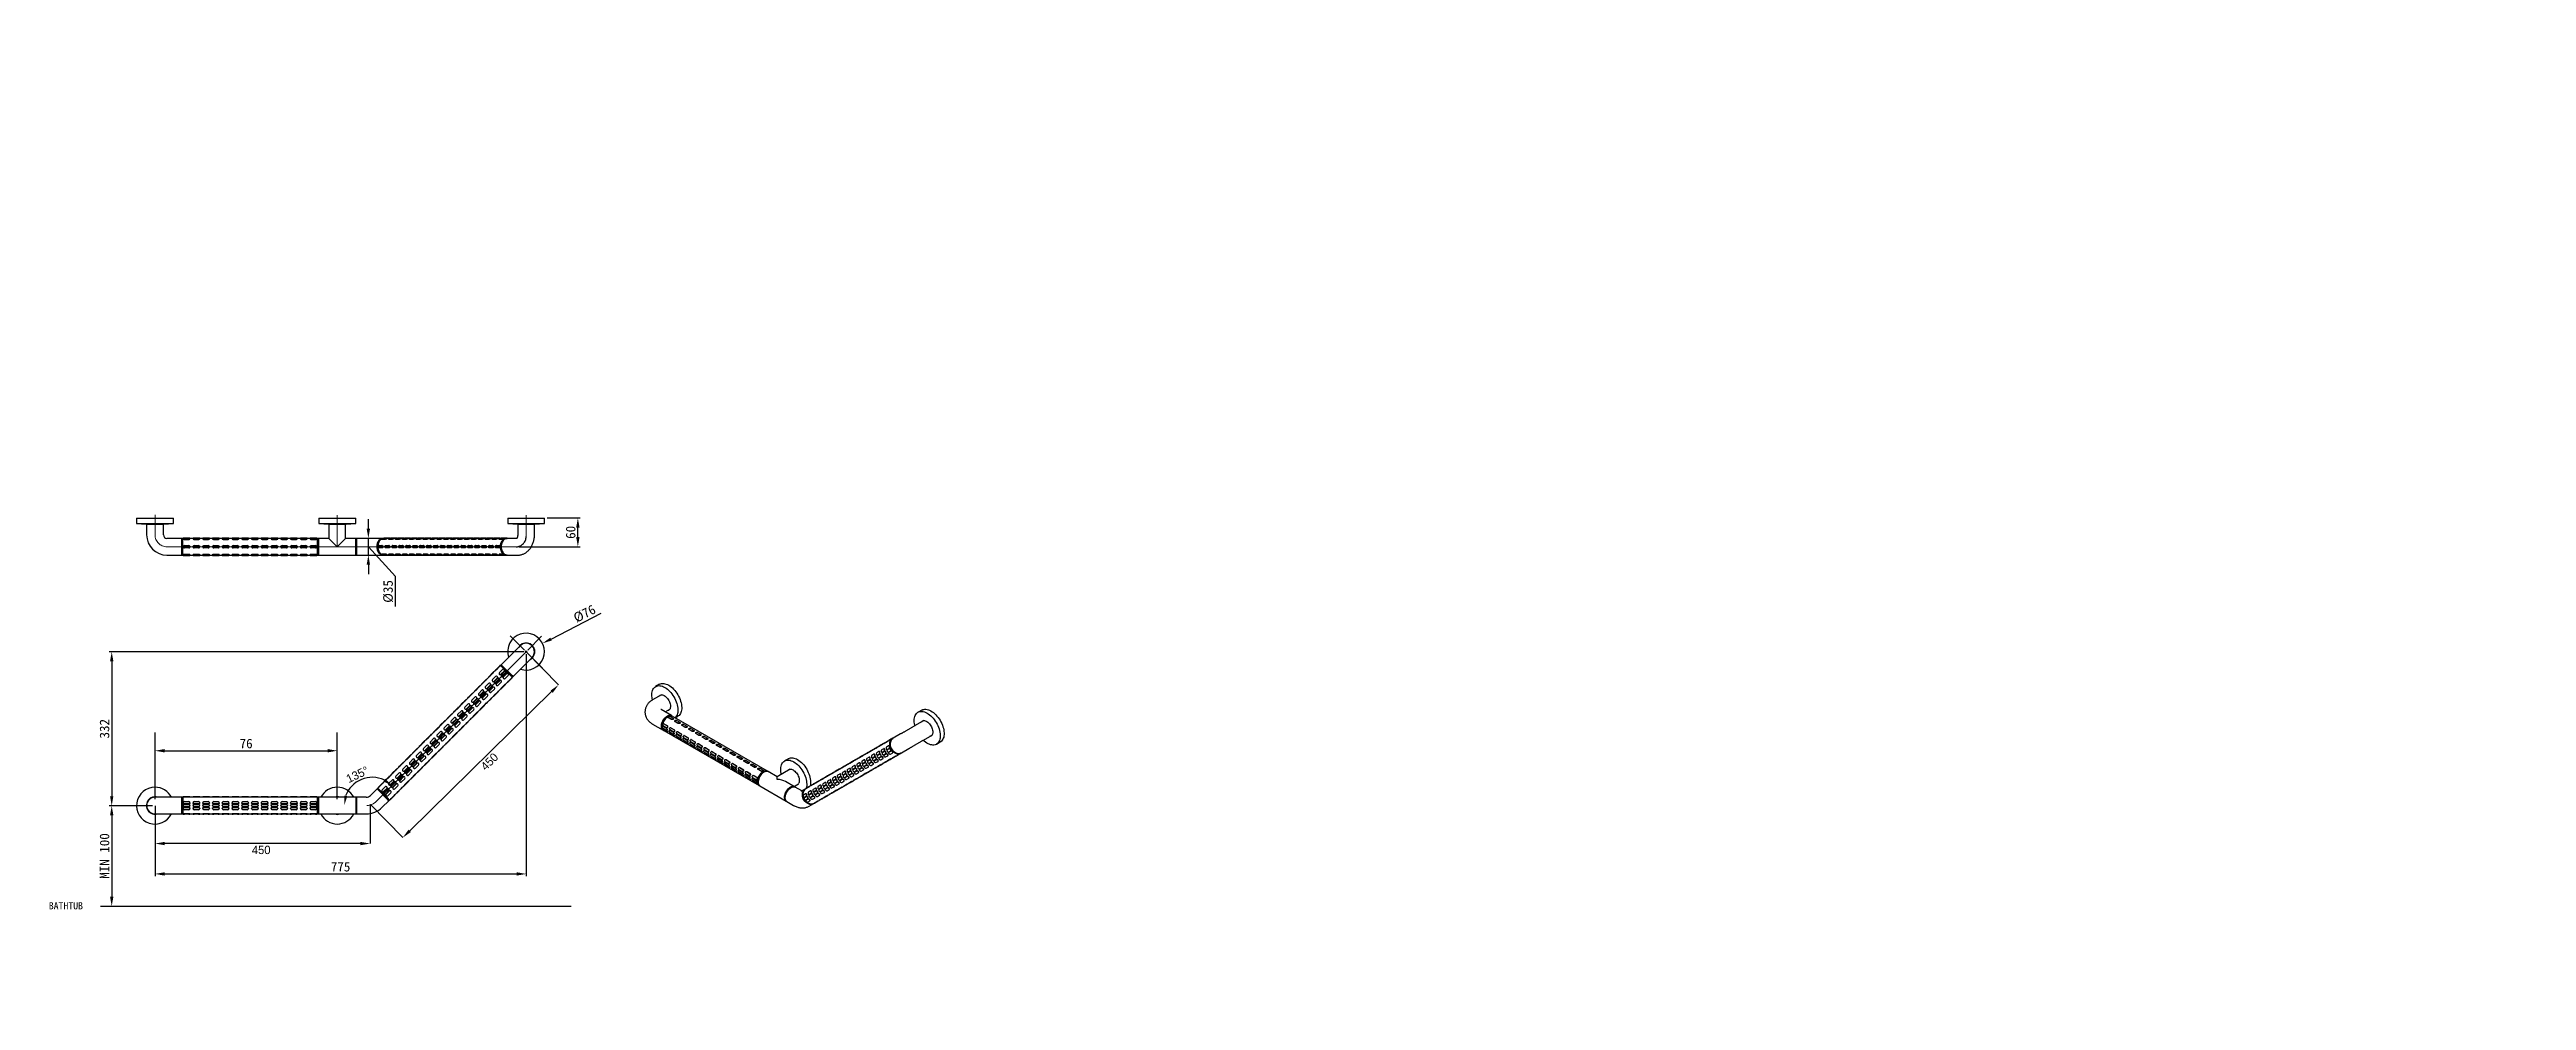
# Model space of a CAD drawing. Extents: x 13 to 1049, y 29 to 427.
import ezdxf

# ---------------------------------------------------------------- set-up
doc = ezdxf.new("R2010")
doc.units = 0
doc.header["$LTSCALE"] = 23.1
doc.header["$MEASUREMENT"] = 0
doc.linetypes.add('CENTERX2', pattern=[20.32, 12.7, -2.54, 2.54, -2.54])
doc.layers.get('0').update_dxf_attribs({"linetype": 'CONTINUOUS'})
doc.layers.get('Defpoints').update_dxf_attribs({"linetype": 'CONTINUOUS'})
doc.layers.add('10', color=7, linetype='CONTINUOUS')
doc.layers.add('TOP', color=7, linetype='CONTINUOUS')
doc.layers.add('中心线层', color=1, linetype='CENTERX2', lineweight=25)
doc.styles.add('DEFAULT', font='simplex.shx')
doc.styles.add('iso-1', font='isocp.shx')
doc.styles.add('SLDTEXTSTYLE0', font='')
doc.styles.get('SLDTEXTSTYLE0').set_extended_font_data('汉仪长仿宋体')
doc.dimstyles.new('SLDDIMSTYLE0', dxfattribs={"dimtxt": 3.5, "dimasz": 4.08, "dimexe": 0, "dimexo": 0.0625, "dimgap": 0.875, "dimtad": 2, "dimdec": 0, "dimlfac": 5, "dimrnd": 1e-09, "dimzin": 12, "dimdsep": 46, "dimtxsty": 'SLDTEXTSTYLE0', "dimsah": 1, "dimcen": 0.09, "dimadec": 0, "dimazin": 3, "dimtfac": 1, "dimtdec": 0, "dimtofl": 0, "dimtmove": 0, "dimatfit": 3, "dimfxl": 0, "dimfrac": 2, "dimtolj": 1, "dimtzin": 12, "dimarcsym": 0})
doc.dimstyles.new('SLDDIMSTYLE1', dxfattribs={"dimtxt": 3.5, "dimasz": 4.08, "dimexe": 0, "dimexo": 0.0625, "dimgap": 0.875, "dimtad": 2, "dimlfac": 5, "dimrnd": 1e-09, "dimzin": 12, "dimdsep": 46, "dimtxsty": 'SLDTEXTSTYLE0', "dimsah": 1, "dimcen": 0.09, "dimadec": 0, "dimazin": 3, "dimtfac": 1, "dimtofl": 0, "dimtmove": 0, "dimatfit": 3, "dimfxl": 0, "dimfrac": 2, "dimtolj": 1, "dimtzin": 12, "dimarcsym": 0})
doc.dimstyles.get("Standard").update_dxf_attribs({"dimtxt": 2.5, "dimasz": 0.18, "dimexe": 0.18, "dimexo": 0.0625, "dimgap": 0.09, "dimtad": 0, "dimtih": 1, "dimtoh": 1, "dimdec": 4, "dimzin": 0, "dimdsep": 46, "dimtxsty": 'Standard', "dimcen": 0.09, "dimadec": 0, "dimazin": 0, "dimtp": 0.001, "dimtm": 0.001, "dimtfac": 0.6, "dimtdec": 4, "dimtofl": 0, "dimtmove": 0, "dimatfit": 0, "dimfxl": 0, "dimtolj": 1, "dimtzin": 0, "dimarcsym": 0})

msp = doc.modelspace()

# ---------------------------------------------------------------- texts
at = {"color": 1}
msp.add_text('BATHTUB', height=3, dxfattribs=at).set_placement((12.58963, 67.39267))
at = {"char_height": 2.5, "width": 2.6372396, "attachment_point": 7, "line_spacing_factor": 0.903614, "style": 'DEFAULT'}
for insert in [(455.34595, 426.69083), (459.34595, 410.44083)]:
    msp.add_mtext('\\W01.124;\\T0.94;\\fsimplex.shx,bigfont.shx; \\fsimplex.shx,bigfont.shx;', dxfattribs=dict(at, insert=insert))
at = {"char_height": 2.5, "attachment_point": 7, "line_spacing_factor": 0.903614, "style": 'DEFAULT'}
for s, insert in [('\\W00.928;\\T0.85;\\fsimplex.shx,bigfont.shx;\\fsimplex.shx,bigfont.shx;', (457.7297, 426.8339)), ('\\W00.928;\\T0.85;\\fsimplex.shx,bigfont.shx;\\fsimplex.shx,bigfont.shx;', (455.2297, 423.5839)), ('\\W00.928;\\T0.85;\\fsimplex.shx,bigfont.shx;\\fsimplex.shx,bigfont.shx;', (455.2297, 417.0839)), ('\\W01.124;\\T0.94;\\fsimplex.shx,bigfont.shx;\\fsimplex.shx,bigfont.shx;', (455.34595, 420.19083)), ('\\W00.928;\\T0.85;\\fsimplex.shx,bigfont.shx;\\fsimplex.shx,bigfont.shx;', (457.7297, 420.3339)), ('\\W01.124;\\T0.94;\\fsimplex.shx,bigfont.shx;\\fsimplex.shx,bigfont.shx;', (455.34595, 413.69083))]:
    msp.add_mtext(s, dxfattribs=dict(at, insert=insert))
at = {"char_height": 4, "width": 533.103, "attachment_point": 1, "line_spacing_factor": 0.903614}
for s, insert in [('\\W01.124;\\T0.94;\\fsimplex.shx,bigfont.shx;\\fsimplex.shx,bigfont.shx;', (496.48604, 415.85521)), ('\\W00.928;\\T0.85;\\fsimplex.shx,bigfont.shx;\\fsimplex.shx,bigfont.shx;', (498.39304, 415.76966)), ('\\W01.124;\\T0.94;\\fsimplex.shx,bigfont.shx;\\fsimplex.shx,bigfont.shx;', (502.48604, 415.65521)), ('\\W00.928;\\T0.85;\\fsimplex.shx,bigfont.shx;\\fsimplex.shx,bigfont.shx;', (504.39304, 415.76966)), ('\\W01.124;\\T0.94;\\fsimplex.shx,bigfont.shx;\\fsimplex.shx,bigfont.shx;', (508.48604, 415.65521)), ('\\W00.928;\\T0.85;\\fsimplex.shx,bigfont.shx;\\fsimplex.shx,bigfont.shx;', (520.39304, 415.76966)), ('\\W01.124;\\T0.94;\\fsimplex.shx,bigfont.shx;\\fsimplex.shx,bigfont.shx;', (524.48604, 415.65521)), ('\\W00.928;\\T0.85;\\fsimplex.shx,bigfont.shx;\\fsimplex.shx,bigfont.shx;', (526.39304, 415.76966)), ('\\W01.124;\\T0.94;\\fsimplex.shx,bigfont.shx;\\fsimplex.shx,bigfont.shx;', (530.48604, 415.65521)), ('\\W00.928;\\T0.85;\\fsimplex.shx,bigfont.shx;\\fsimplex.shx,bigfont.shx;', (532.39304, 415.76966)), ('\\W00.928;\\T0.85;\\fsimplex.shx,bigfont.shx; \\fsimplex.shx,bigfont.shx;', (509.13219, 411.39613)), ('\\W00.928;\\T0.85;\\fsimplex.shx,bigfont.shx;\\fsimplex.shx,bigfont.shx;', (514.6724, 403.61709)), ('\\W01.124;\\T0.94;\\fsimplex.shx,bigfont.shx;\\fsimplex.shx,bigfont.shx;', (530.8584, 403.38817)), ('\\W00.928;\\T0.85;\\fsimplex.shx,bigfont.shx;\\fsimplex.shx,bigfont.shx;', (534.6724, 403.61709)), ('\\W00.928;\\T0.85;\\fsimplex.shx,bigfont.shx;\\fsimplex.shx,bigfont.shx;', (537.6724, 403.61709)), ('\\W01.124;\\T0.94;\\fsimplex.shx,bigfont.shx;\\fsimplex.shx,bigfont.shx;', (553.8584, 403.38817)), ('\\W00.928;\\T0.85;\\fsimplex.shx,bigfont.shx;\\fsimplex.shx,bigfont.shx;', (557.6724, 403.61709)), ('\\W00.928;\\T0.85;\\fsimplex.shx,bigfont.shx;\\fsimplex.shx,bigfont.shx;', (560.6724, 403.61709)), ('\\W01.124;\\T0.94;\\fsimplex.shx,bigfont.shx;\\fsimplex.shx,bigfont.shx;', (576.8584, 403.38817)), ('\\W00.928;\\T0.85;\\fsimplex.shx,bigfont.shx;\\fsimplex.shx,bigfont.shx;', (580.6724, 403.61709))]:
    msp.add_mtext(s, dxfattribs=dict(at, insert=insert))
at = {"layer": 'TOP', "color": 252, "linetype": 'Continuous', "attachment_point": 7, "line_spacing_factor": 0.903614, "style": 'DEFAULT'}
for s, insert, char_height, width in [('\\W00.866;\\T0.85;\\fsimplex.shx,bigfont.shx; \\fsimplex.shx,bigfont.shx;', (933.10577, 408.63439), 2.5, 8.8988937), ('\\W00.848;\\T0.85;\\fsimplex.shx,bigfont.shx; \\fsimplex.shx,bigfont.shx;', (984.9278, 408.74661), 2.5, 8.8988937), ('\\W01.033;\\T0.85;\\fsimplex.shx,bigfont.shx; \\fsimplex.shx,bigfont.shx;', (988.05905, 408.87492), 2.5, 8.8988937), ('\\W00.890;\\T0.85;\\fsimplex.shx,bigfont.shx; \\fsimplex.shx,bigfont.shx;', (988.14704, 408.84987), 2.5, 8.8988937), ('\\W00.890;\\T0.85;\\fsimplex.shx,bigfont.shx; \\fsimplex.shx,bigfont.shx;', (1000.14704, 408.84987), 2.5, 8.8988937), ('\\W00.860;\\T0.85;\\fsimplex.shx,bigfont.shx; \\fsimplex.shx,bigfont.shx;', (1030.89142, 408.89569), 2.5, 8.8988937), ('\\W01.015;\\fsimplex.shx,bigfont.shx;  \\fsimplex.shx,bigfont.shx;', (646.81155, 395.69455), 2, 3.6114629), ('\\W00.890;\\T0.85;\\fsimplex.shx,bigfont.shx; \\fsimplex.shx,bigfont.shx;', (903.21999, 61.83793), 3, 8.8988937), ('\\W00.890;\\T0.85;\\fsimplex.shx,bigfont.shx; \\fsimplex.shx,bigfont.shx;', (924.42549, 61.81501), 3, 8.8988937), ('\\W00.803;\\T0.85;\\fsimplex.shx,bigfont.shx; \\fsimplex.shx,bigfont.shx;', (934.19903, 54.35942), 3, 8.8988937), ('\\W00.803;\\T0.85;\\fsimplex.shx,bigfont.shx; \\fsimplex.shx,bigfont.shx;', (1027.44671, 62.08067), 2.5, 8.8988937), ('\\W00.890;\\T0.85;\\fsimplex.shx,bigfont.shx; \\fsimplex.shx,bigfont.shx;', (1048.50896, 61.90898), 2.5, 8.8988937), ('\\W00.852;\\T0.85;\\fsimplex.shx,bigfont.shx; \\fsimplex.shx,bigfont.shx;', (903.06579, 46.58918), 3, 8.8988937), ('\\W00.852;\\T0.85;\\fsimplex.shx,bigfont.shx; \\fsimplex.shx,bigfont.shx;', (930.22971, 46.53346), 2.8, 8.8988937), ('\\W00.803;\\T0.85;\\fsimplex.shx,bigfont.shx;\\fsimplex.shx,bigfont.shx;', (951.27872, 42.55343), 3, 14.6498701), ('\\W00.861;\\T0.85;\\fsimplex.shx,bigfont.shx; \\fsimplex.shx,bigfont.shx;', (952.60796, 46.88427), 2.8, 8.8988937), ('\\W00.852;\\T0.85;\\fsimplex.shx,bigfont.shx; \\fsimplex.shx,bigfont.shx;', (969.60785, 42.25913), 3, 14.6498701), ('\\W01.037;\\T0.85;\\fsimplex.shx,bigfont.shx; \\fsimplex.shx,bigfont.shx;', (972.48159, 29.30758), 3, 14.6498701)]:
    msp.add_mtext(s, dxfattribs=dict(at, insert=insert, char_height=char_height, width=width))
at = {"layer": 'TOP', "color": 252, "linetype": 'Continuous', "char_height": 2, "attachment_point": 7}
for s, insert, line_spacing_factor, style in [('\\W00.991;\\fsimplex.shx,bigfont.shx;\\fsimplex.shx,bigfont.shx;', (638.80025, 395.69455), 0.903614, 'DEFAULT'), ('\\W00.815;\\fisocp.shx;\\fisocp.shx,bigfont.shx;', (650.80025, 395.80901), 0.963855, 'iso-1')]:
    msp.add_mtext(s, dxfattribs=dict(at, insert=insert, line_spacing_factor=line_spacing_factor, style=style))

# ---------------------------------------------------------------- blocks, each defined once
blk = doc.blocks.new('*D13')
at = {"layer": '10', "color": 0, "lineweight": -2}
for p, q in [((57, 110.7), (57, 94.9)), ((147, 111.2), (147, 94.9)), ((142.9, 94.9), (61.1, 94.9))]:
    blk.add_line(p, q, dxfattribs=at)
at = {"layer": '10', "color": 0}
for points in [[(61.1, 95.6), (61.1, 94.2), (57, 94.9)], [(142.9, 94.2), (142.9, 95.6), (147, 94.9)]]:
    blk.add_solid(points, dxfattribs=at)
at = {"layer": 'Defpoints', "color": 0}
for p in [(57, 110.8), (147, 111.2), (57, 94.9)]:
    blk.add_point(p, dxfattribs=at)
at = {"layer": '10', "color": 0, "insert": (101.4, 94), "char_height": 3.5, "attachment_point": 2, "style": 'SLDTEXTSTYLE0'}
blk.add_mtext('\\A1;450', dxfattribs=at)
blk = doc.blocks.new('*D14')
at = {"layer": '10', "color": 0, "lineweight": -2}
for p, q in [((212.2, 175.1), (225.7, 161.2)), ((163.5, 100.2), (222.8, 158.4)), ((147.1, 111.2), (160.6, 97.4))]:
    blk.add_line(p, q, dxfattribs=at)
at = {"layer": '10', "color": 0}
for points in [[(223.3, 157.9), (222.4, 158.9), (225.7, 161.2)], [(163, 100.7), (164, 99.7), (160.6, 97.4)]]:
    blk.add_solid(points, dxfattribs=at)
at = {"layer": 'Defpoints', "color": 0}
for p in [(212.2, 175.1), (225.7, 161.2), (147, 111.2)]:
    blk.add_point(p, dxfattribs=at)
at = {"layer": '10', "color": 0, "insert": (195.6, 130.4), "char_height": 3.5, "attachment_point": 2, "rotation": 44.4363, "style": 'SLDTEXTSTYLE0'}
blk.add_mtext('\\A1;450', dxfattribs=at)
blk = doc.blocks.new('*D15')
at = {"layer": '10', "color": 0, "lineweight": -2}
blk.add_arc((147.8, 110.8), 11.8, 64.9822, 160.0178, dxfattribs=at)
at = {"layer": '10', "color": 0}
for points in [[(136.1, 114.9), (137.4, 114.7), (136.1, 110.8)], [(152.4, 120.9), (153.2, 122), (156.1, 119.1)]]:
    blk.add_solid(points, dxfattribs=at)
at = {"layer": 'Defpoints', "color": 0}
for p in [(212, 175), (147.8, 122.5), (57, 110.8), (145.3, 110.8), (149.2, 112.2)]:
    blk.add_point(p, dxfattribs=at)
at = {"layer": '10', "color": 0, "insert": (136.5, 123.3), "char_height": 3.5, "attachment_point": 1, "rotation": 25.0283, "style": 'SLDTEXTSTYLE0'}
blk.add_mtext('\\A1;135%%d', dxfattribs=at)
blk = doc.blocks.new('SW_CENTERMARKSYMBOL_0')
at = {"layer": '中心线层', "color": 0}
for p, q in [((-0.7, 0.7), (-6.6, 6.6)), ((0, 0), (-0.4, 0.4)), ((0, 0), (-0.4, -0.4)), ((0, 0), (0.4, 0.4)), ((0, 0), (0.4, -0.4)), ((0.7, 0.7), (6.5, 6.5)), ((-0.7, -0.7), (-6.7, -6.7)), ((0.7, -0.7), (6.9, -6.9))]:
    blk.add_line(p, q, dxfattribs=at)
blk = doc.blocks.new('*D17')
at = {"color": 0, "lineweight": -2}
blk.add_line((222.6, 180.4), (243.6, 191.2), dxfattribs=at)
at = {"color": 0}
blk.add_solid([(222.3, 181), (222.9, 179.8), (219, 178.6)], dxfattribs=at)
at = {"layer": 'Defpoints', "color": 0}
for p in [(219, 178.6), (205.3, 171.6)]:
    blk.add_point(p, dxfattribs=at)
at = {"color": 0, "insert": (236.6, 191), "char_height": 4, "attachment_point": 5, "rotation": 27.114}
blk.add_mtext('\\A1;{%%c76}', dxfattribs=at)
blk = doc.blocks.new('*D18')
at = {"color": 0, "lineweight": -2}
for p, q in [((57, 113.4), (57, 141.3)), ((133.2, 113.4), (133.2, 141.3)), ((61, 133.7), (129.2, 133.7))]:
    blk.add_line(p, q, dxfattribs=at)
at = {"color": 0}
for points in [[(61, 134.4), (61, 133), (57, 133.7)], [(129.2, 133), (129.2, 134.4), (133.2, 133.7)]]:
    blk.add_solid(points, dxfattribs=at)
at = {"layer": 'Defpoints', "color": 0}
for p in [(133.2, 133.7), (57, 110.8), (133.2, 110.8)]:
    blk.add_point(p, dxfattribs=at)
at = {"color": 0, "insert": (95.1, 136.7), "char_height": 4, "attachment_point": 5}
blk.add_mtext('\\A1;76', dxfattribs=at)
blk = doc.blocks.new('*D19')
at = {"color": 0, "lineweight": -2}
for p, q in [((212.2, 174.1), (212.2, 81.2)), ((57, 109.7), (57, 81.2)), ((61, 82.2), (208.2, 82.2))]:
    blk.add_line(p, q, dxfattribs=at)
at = {"color": 0}
for points in [[(61, 82.9), (61, 81.5), (57, 82.2)], [(208.2, 81.5), (208.2, 82.9), (212.2, 82.2)]]:
    blk.add_solid(points, dxfattribs=at)
at = {"layer": 'Defpoints', "color": 0}
for p in [(212.2, 175.1), (57, 110.7), (212.2, 82.2)]:
    blk.add_point(p, dxfattribs=at)
at = {"color": 0, "insert": (134.6, 85.2), "char_height": 4, "attachment_point": 5}
blk.add_mtext('\\A1;775', dxfattribs=at)
blk = doc.blocks.new('*D20')
at = {"color": 0, "lineweight": -2}
for p, q in [((211.2, 175.1), (37.9, 175.1)), ((38.9, 171.1), (38.9, 114.7)), ((56, 110.7), (37.9, 110.7))]:
    blk.add_line(p, q, dxfattribs=at)
at = {"color": 0}
for points in [[(39.6, 171.1), (38.2, 171.1), (38.9, 175.1)], [(38.2, 114.7), (39.6, 114.7), (38.9, 110.7)]]:
    blk.add_solid(points, dxfattribs=at)
at = {"layer": 'Defpoints', "color": 0}
for p in [(212.2, 175.1), (38.9, 110.7), (57, 110.7)]:
    blk.add_point(p, dxfattribs=at)
at = {"color": 0, "insert": (35.9, 142.9), "char_height": 4, "attachment_point": 5, "rotation": 90}
blk.add_mtext('\\A1;332', dxfattribs=at)
blk = doc.blocks.new('*D21')
at = {"color": 0, "lineweight": -2}
for p, q in [((220.9, 231), (234.8, 231)), ((209.1, 219), (234.8, 219)), ((233.8, 223), (233.8, 227))]:
    blk.add_line(p, q, dxfattribs=at)
at = {"color": 0}
for points in [[(234.5, 227), (233.1, 227), (233.8, 231)], [(233.1, 223), (234.5, 223), (233.8, 219)]]:
    blk.add_solid(points, dxfattribs=at)
at = {"layer": 'Defpoints', "color": 0}
for p in [(219.9, 231), (233.8, 231), (208.1, 219)]:
    blk.add_point(p, dxfattribs=at)
at = {"color": 0, "insert": (230.8, 225), "char_height": 4, "attachment_point": 5, "rotation": 90}
blk.add_mtext('\\A1;60', dxfattribs=at)
blk = doc.blocks.new('*D22')
at = {"color": 0, "lineweight": -2}
for p, q in [((146.2, 226.5), (146.2, 230.5)), ((142.4, 222.5), (147.2, 222.5)), ((146.2, 215.5), (146.2, 222.5)), ((157.5, 206.6), (146.2, 219)), ((142.4, 215.5), (147.2, 215.5)), ((146.2, 211.5), (146.2, 207.5)), ((157.5, 194), (157.5, 206.6))]:
    blk.add_line(p, q, dxfattribs=at)
at = {"color": 0}
for points in [[(145.5, 226.5), (146.9, 226.5), (146.2, 222.5)], [(146.9, 211.5), (145.5, 211.5), (146.2, 215.5)]]:
    blk.add_solid(points, dxfattribs=at)
at = {"layer": 'Defpoints', "color": 0}
for p in [(141.4, 222.5), (146.2, 222.5), (141.4, 215.5)]:
    blk.add_point(p, dxfattribs=at)
at = {"color": 0, "insert": (154.5, 200.3), "char_height": 4, "attachment_point": 5, "rotation": 90}
blk.add_mtext('\\A1;%%c35', dxfattribs=at)
blk = doc.blocks.new('*D23')
at = {"color": 0, "lineweight": -2}
for p, q in [((56, 110.7), (37.9, 110.7)), ((38.9, 106.7), (38.9, 72.7)), ((35.2, 68.7), (39.9, 68.7))]:
    blk.add_line(p, q, dxfattribs=at)
at = {"color": 0}
for points in [[(39.6, 106.7), (38.2, 106.7), (38.9, 110.7)], [(38.2, 72.7), (39.6, 72.7), (38.9, 68.7)]]:
    blk.add_solid(points, dxfattribs=at)
at = {"layer": 'Defpoints', "color": 0}
for p in [(57, 110.7), (34.2, 68.7), (38.9, 68.7)]:
    blk.add_point(p, dxfattribs=at)
at = {"color": 0, "insert": (35.9, 89.7), "char_height": 4, "attachment_point": 5, "rotation": 90}
blk.add_mtext('\\A1;MIN 100', dxfattribs=at)

# ---------------------------------------------------------------- dimensions: what is measured, and where the dimension line sits
dim = msp.add_linear_dim(base=(146.20763, 222.47524), p1=(141.40829, 215.47524), p2=(141.40829, 222.47524), angle=90, text='%%c35', dimstyle='Standard', override={"dimtxt": 4, "dimasz": 4, "dimexe": 1, "dimexo": 1, "dimgap": 1, "dimtad": 1, "dimtih": 0, "dimtoh": 0, "dimlfac": 1, "dimcen": 3.78, "dimtp": 0, "dimtm": 0, "dimtfac": 1, "dimtmove": 1, "dimatfit": 3})
dim.commit()
dim.dimension.update_dxf_attribs({"geometry": '*D22', "text_midpoint": (157.5356, 205.62781), "dimtype": 160})
for base, p1, p2, text, picture, middle in [((233.80936, 230.97524), (208.065, 218.97524), (219.85501, 230.97524), '60', '*D21', (230.80936, 224.97524)), ((38.89187, 110.70171), (212.15501, 175.11093), (57.00829, 110.70171), '332', '*D20', (35.89187, 142.90632)), ((38.89187, 68.69207), (57.00829, 110.70171), (34.1582, 68.69207), 'MIN 100', '*D23', (35.89187, 89.69689))]:
    dim = msp.add_linear_dim(base=base, p1=p1, p2=p2, angle=90, text=text, dimstyle='Standard', override={"dimtxt": 4, "dimasz": 4, "dimexe": 1, "dimexo": 1, "dimgap": 1, "dimtad": 1, "dimtih": 0, "dimtoh": 0, "dimlfac": 1, "dimcen": 3.78, "dimtp": 0, "dimtm": 0, "dimtfac": 1, "dimtmove": 1, "dimatfit": 3})
    dim.commit()
    dim.dimension.update_dxf_attribs({"geometry": picture, "text_midpoint": middle})
dim = msp.add_diameter_dim_2p(p1=(205.30123, 171.60156), p2=(219.00879, 178.6203), text='{%%c76}', dimstyle='Standard', override={"dimtxt": 4, "dimasz": 4, "dimexe": 7.56, "dimexo": 2.625, "dimgap": 1, "dimtad": 1, "dimtih": 0, "dimtoh": 0, "dimcen": 3.78, "dimtp": 0, "dimtm": 0, "dimtfac": 1, "dimtmove": 1, "dimatfit": 3, "dimtolj": 1})
dim.commit()
dim.dimension.update_dxf_attribs({"geometry": '*D17', "text_midpoint": (237.99761, 188.34324), "dimtype": 163})
for base, p1, p2, text, override, picture, middle in [((212.19876, 82.20633), (57.00829, 110.70171), (212.19876, 175.0663), '775', {"dimtxt": 4, "dimasz": 4, "dimexe": 1, "dimexo": 1, "dimgap": 1, "dimtad": 1, "dimtih": 0, "dimtoh": 0, "dimlfac": 1, "dimcen": 3.78, "dimtp": 0, "dimtm": 0, "dimtfac": 1, "dimtmove": 1, "dimatfit": 3}, '*D19', (134.60353, 85.20633)), ((133.20829, 133.69789), (57.00829, 110.76421), (133.20829, 110.76421), '76', {"dimtxt": 4, "dimasz": 4, "dimexe": 7.56, "dimexo": 2.625, "dimgap": 1, "dimtad": 1, "dimtih": 0, "dimtoh": 0, "dimlfac": 1, "dimcen": 3.78, "dimtp": 0, "dimtm": 0, "dimtfac": 1, "dimtmove": 1, "dimatfit": 3}, '*D18', (95.10829, 136.69789))]:
    dim = msp.add_linear_dim(base=base, p1=p1, p2=p2, text=text, dimstyle='Standard', override=override)
    dim.commit()
    dim.dimension.update_dxf_attribs({"geometry": picture, "text_midpoint": middle})
at = {"layer": '10'}
dim = msp.add_angular_dim_2l(base=(147.80829, 122.52246), line1=((149.24182, 112.19774), (212.02114, 174.97706)), line2=((145.32301, 110.76421), (57.00829, 110.76421)), dimstyle='SLDDIMSTYLE1', dxfattribs=at)
dim.commit()
dim.dimension.update_dxf_attribs({"geometry": '*D15', "text_midpoint": (142.83377, 121.41835), "dimtype": 162})
dim = msp.add_linear_dim(base=(225.74714, 161.24868), p1=(147.00829, 111.2336), p2=(212.15501, 175.11093), angle=44.43631807, text='450', dimstyle='SLDDIMSTYLE0', dxfattribs=at)
dim.commit()
dim.dimension.update_dxf_attribs({"geometry": '*D14', "text_midpoint": (194.95381, 131.05536), "dimtype": 160})
dim = msp.add_linear_dim(base=(57.00829, 94.88877), p1=(147.00829, 111.2336), p2=(57.00829, 110.76421), dimstyle='SLDDIMSTYLE0', dxfattribs=at)
dim.commit()
dim.dimension.update_dxf_attribs({"geometry": '*D13', "text_midpoint": (101.39163, 94.88877), "dimtype": 160})

# ---------------------------------------------------------------- linework, layer by layer
at = {"color": 7, "linetype": 'Continuous', "lineweight": 25}
for p, q in [((49.30829, 230.97524), (49.30829, 228.69821)), ((49.30829, 230.97524), (57.00829, 230.97524)), ((49.30829, 228.69821), (53.35829, 228.37524)), ((49.30829, 228.69821), (57.00829, 228.69821)), ((53.35829, 228.37524), (57.00829, 228.37524)), ((53.50829, 228.37524), (53.50829, 223.97524)), ((57.00829, 230.97524), (64.70829, 230.97524)), ((57.00829, 228.69821), (64.70829, 228.69821)), ((57.00829, 228.37524), (60.65829, 228.37524)), ((60.50829, 223.97524), (60.50829, 228.37524)), ((60.65829, 228.37524), (64.70829, 228.69821)), ((64.70829, 228.69821), (64.70829, 230.97524)), ((125.50829, 230.97524), (125.50829, 228.69821)), ((125.50829, 230.97524), (140.90829, 230.97524)), ((125.50829, 228.69821), (129.55829, 228.37524)), ((125.50829, 228.69821), (140.90829, 228.69821)), ((129.55829, 228.37524), (136.85829, 228.37524)), ((129.70829, 228.37524), (129.70829, 222.47524)), ((136.70829, 222.47524), (136.70829, 228.37524)), ((136.85829, 228.37524), (140.90829, 228.69821)), ((140.90829, 228.69821), (140.90829, 230.97524)), ((204.45501, 230.97524), (204.45501, 228.69821)), ((204.45501, 230.97524), (205.37071, 230.97524)), ((204.45501, 228.69821), (208.50501, 228.37524)), ((204.45501, 228.69821), (205.37071, 228.69821)), ((205.37071, 230.97524), (219.85501, 230.97524)), ((205.37071, 228.69821), (219.85501, 228.69821)), ((208.50501, 228.37524), (208.93908, 228.37524)), ((208.65501, 228.37524), (208.65501, 223.97524)), ((208.93908, 228.37524), (215.80501, 228.37524)), ((215.65501, 223.97524), (215.65501, 228.37524)), ((215.80501, 228.37524), (219.85501, 228.69821)), ((219.85501, 228.69821), (219.85501, 230.97524)), ((68.20829, 222.47524), (62.00829, 222.47524)), ((68.60829, 222.47524), (68.20829, 222.47524)), ((68.20829, 215.47524), (68.20829, 222.47524)), ((68.8147, 222.47524), (68.60829, 222.47524)), ((68.60829, 215.47524), (68.60829, 222.47524)), ((68.80829, 222.57524), (68.80829, 222.47436)), ((68.80829, 222.3572), (68.80829, 222.26243)), ((68.80829, 218.9726), (68.80829, 218.97252)), ((71.10829, 222.57562), (69.30829, 222.57562)), ((69.30829, 222.57486), (71.10829, 222.57486)), ((71.10829, 222.52857), (69.30829, 222.52857)), ((69.30829, 222.18584), (71.10829, 222.18584)), ((69.30829, 222.05817), (71.10829, 222.05817)), ((69.30829, 219.47263), (71.10829, 219.47263)), ((69.30829, 219.47252), (71.10829, 219.47252)), ((71.10829, 218.47252), (69.30829, 218.47252)), ((72.8947, 222.47524), (71.60218, 222.47524)), ((71.60829, 222.47436), (71.60829, 222.57524)), ((71.60829, 222.26243), (71.60829, 222.3572)), ((71.60829, 218.97252), (71.60829, 218.9726)), ((72.88829, 222.57524), (72.88829, 222.47436)), ((72.88829, 222.3572), (72.88829, 222.26243)), ((72.88829, 218.9726), (72.88829, 218.97252)), ((75.18829, 222.57562), (73.38829, 222.57562)), ((73.38829, 222.57486), (75.18829, 222.57486)), ((75.18829, 222.52857), (73.38829, 222.52857)), ((73.38829, 222.18584), (75.18829, 222.18584)), ((73.38829, 222.05817), (75.18829, 222.05817)), ((73.38829, 219.47263), (75.18829, 219.47263)), ((73.38829, 219.47252), (75.18829, 219.47252)), ((75.18829, 218.47252), (73.38829, 218.47252)), ((76.9747, 222.47524), (75.68218, 222.47524)), ((75.68829, 222.47436), (75.68829, 222.57524)), ((75.68829, 222.26243), (75.68829, 222.3572)), ((75.68829, 218.97252), (75.68829, 218.9726)), ((76.96829, 222.57524), (76.96829, 222.47436)), ((76.96829, 222.3572), (76.96829, 222.26243)), ((76.96829, 218.9726), (76.96829, 218.97252)), ((79.26829, 222.57562), (77.46829, 222.57562)), ((77.46829, 222.57486), (79.26829, 222.57486)), ((79.26829, 222.52857), (77.46829, 222.52857)), ((77.46829, 222.18584), (79.26829, 222.18584)), ((77.46829, 222.05817), (79.26829, 222.05817)), ((77.46829, 219.47263), (79.26829, 219.47263)), ((77.46829, 219.47252), (79.26829, 219.47252)), ((79.26829, 218.47252), (77.46829, 218.47252)), ((81.0547, 222.47524), (79.76218, 222.47524)), ((79.76829, 222.47436), (79.76829, 222.57524)), ((79.76829, 222.26243), (79.76829, 222.3572)), ((79.76829, 218.97252), (79.76829, 218.9726)), ((81.04829, 222.57524), (81.04829, 222.47436)), ((81.04829, 222.3572), (81.04829, 222.26243)), ((81.04829, 218.9726), (81.04829, 218.97252)), ((83.34829, 222.57562), (81.54829, 222.57562)), ((81.54829, 222.57486), (83.34829, 222.57486)), ((83.34829, 222.52857), (81.54829, 222.52857)), ((81.54829, 222.18584), (83.34829, 222.18584)), ((81.54829, 222.05817), (83.34829, 222.05817)), ((81.54829, 219.47263), (83.34829, 219.47263)), ((81.54829, 219.47252), (83.34829, 219.47252)), ((83.34829, 218.47252), (81.54829, 218.47252)), ((85.1347, 222.47524), (83.84218, 222.47524)), ((83.84829, 222.47436), (83.84829, 222.57524)), ((83.84829, 222.26243), (83.84829, 222.3572)), ((83.84829, 218.97252), (83.84829, 218.9726)), ((85.12829, 222.57524), (85.12829, 222.47436)), ((85.12829, 222.3572), (85.12829, 222.26243)), ((85.12829, 218.9726), (85.12829, 218.97252)), ((87.42829, 222.57562), (85.62829, 222.57562)), ((85.62829, 222.57486), (87.42829, 222.57486)), ((87.42829, 222.52857), (85.62829, 222.52857)), ((85.62829, 222.18584), (87.42829, 222.18584)), ((85.62829, 222.05817), (87.42829, 222.05817)), ((85.62829, 219.47263), (87.42829, 219.47263)), ((85.62829, 219.47252), (87.42829, 219.47252)), ((87.42829, 218.47252), (85.62829, 218.47252)), ((89.2147, 222.47524), (87.92218, 222.47524)), ((87.92829, 222.47436), (87.92829, 222.57524)), ((87.92829, 222.26243), (87.92829, 222.3572)), ((87.92829, 218.97252), (87.92829, 218.9726)), ((89.20829, 222.57524), (89.20829, 222.47436)), ((89.20829, 222.3572), (89.20829, 222.26243)), ((89.20829, 218.9726), (89.20829, 218.97252)), ((91.50829, 222.57562), (89.70829, 222.57562)), ((89.70829, 222.57486), (91.50829, 222.57486)), ((91.50829, 222.52857), (89.70829, 222.52857)), ((89.70829, 222.18584), (91.50829, 222.18584)), ((89.70829, 222.05817), (91.50829, 222.05817)), ((89.70829, 219.47263), (91.50829, 219.47263)), ((89.70829, 219.47252), (91.50829, 219.47252)), ((91.50829, 218.47252), (89.70829, 218.47252)), ((93.2947, 222.47524), (92.00218, 222.47524)), ((92.00829, 222.47436), (92.00829, 222.57524)), ((92.00829, 222.26243), (92.00829, 222.3572)), ((92.00829, 218.97252), (92.00829, 218.9726)), ((93.28829, 222.57524), (93.28829, 222.47436)), ((93.28829, 222.3572), (93.28829, 222.26243)), ((93.28829, 218.9726), (93.28829, 218.97252)), ((95.58829, 222.57562), (93.78829, 222.57562)), ((93.78829, 222.57486), (95.58829, 222.57486)), ((95.58829, 222.52857), (93.78829, 222.52857)), ((93.78829, 222.18584), (95.58829, 222.18584)), ((93.78829, 222.05817), (95.58829, 222.05817)), ((93.78829, 219.47263), (95.58829, 219.47263)), ((93.78829, 219.47252), (95.58829, 219.47252)), ((95.58829, 218.47252), (93.78829, 218.47252)), ((97.3747, 222.47524), (96.08218, 222.47524)), ((96.08829, 222.47436), (96.08829, 222.57524)), ((96.08829, 222.26243), (96.08829, 222.3572)), ((96.08829, 218.97252), (96.08829, 218.9726)), ((97.36829, 222.57524), (97.36829, 222.47436)), ((97.36829, 222.3572), (97.36829, 222.26243)), ((97.36829, 218.9726), (97.36829, 218.97252)), ((99.66829, 222.57562), (97.86829, 222.57562)), ((97.86829, 222.57486), (99.66829, 222.57486)), ((99.66829, 222.52857), (97.86829, 222.52857)), ((97.86829, 222.18584), (99.66829, 222.18584)), ((97.86829, 222.05817), (99.66829, 222.05817)), ((97.86829, 219.47263), (99.66829, 219.47263)), ((97.86829, 219.47252), (99.66829, 219.47252)), ((99.66829, 218.47252), (97.86829, 218.47252)), ((101.4547, 222.47524), (100.16218, 222.47524)), ((100.16829, 222.47436), (100.16829, 222.57524)), ((100.16829, 222.26243), (100.16829, 222.3572)), ((100.16829, 218.97252), (100.16829, 218.9726)), ((101.44829, 222.57524), (101.44829, 222.47436)), ((101.44829, 222.3572), (101.44829, 222.26243)), ((101.44829, 218.9726), (101.44829, 218.97252)), ((103.74829, 222.57562), (101.94829, 222.57562)), ((101.94829, 222.57486), (103.74829, 222.57486)), ((103.74829, 222.52857), (101.94829, 222.52857)), ((101.94829, 222.18584), (103.74829, 222.18584)), ((101.94829, 222.05817), (103.74829, 222.05817)), ((101.94829, 219.47263), (103.74829, 219.47263)), ((101.94829, 219.47252), (103.74829, 219.47252)), ((103.74829, 218.47252), (101.94829, 218.47252)), ((105.5347, 222.47524), (104.24218, 222.47524)), ((104.24829, 222.47436), (104.24829, 222.57524)), ((104.24829, 222.26243), (104.24829, 222.3572)), ((104.24829, 218.97252), (104.24829, 218.9726)), ((105.52829, 222.57524), (105.52829, 222.47436)), ((105.52829, 222.3572), (105.52829, 222.26243)), ((105.52829, 218.9726), (105.52829, 218.97252)), ((107.82829, 222.57562), (106.02829, 222.57562)), ((106.02829, 222.57486), (107.82829, 222.57486)), ((107.82829, 222.52857), (106.02829, 222.52857)), ((106.02829, 222.18584), (107.82829, 222.18584)), ((106.02829, 222.05817), (107.82829, 222.05817)), ((106.02829, 219.47263), (107.82829, 219.47263)), ((106.02829, 219.47252), (107.82829, 219.47252)), ((107.82829, 218.47252), (106.02829, 218.47252)), ((109.6147, 222.47524), (108.32218, 222.47524)), ((108.32829, 222.47436), (108.32829, 222.57524)), ((108.32829, 222.26243), (108.32829, 222.3572)), ((108.32829, 218.97252), (108.32829, 218.9726)), ((109.60829, 222.57524), (109.60829, 222.47436)), ((109.60829, 222.3572), (109.60829, 222.26243)), ((109.60829, 218.9726), (109.60829, 218.97252)), ((111.90829, 222.57562), (110.10829, 222.57562)), ((110.10829, 222.57486), (111.90829, 222.57486)), ((111.90829, 222.52857), (110.10829, 222.52857)), ((110.10829, 222.18584), (111.90829, 222.18584)), ((110.10829, 222.05817), (111.90829, 222.05817)), ((110.10829, 219.47263), (111.90829, 219.47263)), ((110.10829, 219.47252), (111.90829, 219.47252)), ((111.90829, 218.47252), (110.10829, 218.47252)), ((113.6947, 222.47524), (112.40218, 222.47524)), ((112.40829, 222.47436), (112.40829, 222.57524)), ((112.40829, 222.26243), (112.40829, 222.3572)), ((112.40829, 218.97252), (112.40829, 218.9726)), ((113.68829, 222.57524), (113.68829, 222.47436)), ((113.68829, 222.3572), (113.68829, 222.26243)), ((113.68829, 218.9726), (113.68829, 218.97252)), ((115.98829, 222.57562), (114.18829, 222.57562)), ((114.18829, 222.57486), (115.98829, 222.57486)), ((115.98829, 222.52857), (114.18829, 222.52857)), ((114.18829, 222.18584), (115.98829, 222.18584)), ((114.18829, 222.05817), (115.98829, 222.05817)), ((114.18829, 219.47263), (115.98829, 219.47263)), ((114.18829, 219.47252), (115.98829, 219.47252)), ((115.98829, 218.47252), (114.18829, 218.47252)), ((117.7747, 222.47524), (116.48218, 222.47524)), ((116.48829, 222.47436), (116.48829, 222.57524)), ((116.48829, 222.26243), (116.48829, 222.3572)), ((116.48829, 218.97252), (116.48829, 218.9726)), ((117.76829, 222.57524), (117.76829, 222.47436)), ((117.76829, 222.3572), (117.76829, 222.26243)), ((117.76829, 218.9726), (117.76829, 218.97252)), ((120.06829, 222.57562), (118.26829, 222.57562)), ((118.26829, 222.57486), (120.06829, 222.57486)), ((120.06829, 222.52857), (118.26829, 222.52857)), ((118.26829, 222.18584), (120.06829, 222.18584)), ((118.26829, 222.05817), (120.06829, 222.05817)), ((118.26829, 219.47263), (120.06829, 219.47263)), ((118.26829, 219.47252), (120.06829, 219.47252)), ((120.06829, 218.47252), (118.26829, 218.47252)), ((121.8547, 222.47524), (120.56218, 222.47524)), ((120.56829, 222.47436), (120.56829, 222.57524)), ((120.56829, 222.26243), (120.56829, 222.3572)), ((120.56829, 218.97252), (120.56829, 218.9726)), ((121.84829, 222.57524), (121.84829, 222.47436)), ((121.84829, 222.3572), (121.84829, 222.26243)), ((121.84829, 218.9726), (121.84829, 218.97252)), ((124.14829, 222.57562), (122.34829, 222.57562)), ((122.34829, 222.57486), (124.14829, 222.57486)), ((124.14829, 222.52857), (122.34829, 222.52857)), ((122.34829, 222.18584), (124.14829, 222.18584)), ((122.34829, 222.05817), (124.14829, 222.05817)), ((122.34829, 219.47263), (124.14829, 219.47263)), ((122.34829, 219.47252), (124.14829, 219.47252)), ((124.14829, 218.47252), (122.34829, 218.47252)), ((125.00829, 222.47524), (124.64218, 222.47524)), ((124.64829, 222.47436), (124.64829, 222.57524)), ((124.64829, 222.26243), (124.64829, 222.3572)), ((124.64829, 218.97252), (124.64829, 218.9726)), ((125.40829, 222.47524), (125.00829, 222.47524)), ((125.00829, 215.47524), (125.00829, 222.47524)), ((125.00829, 222.47524), (125.00829, 215.47524)), ((129.70829, 222.47524), (125.40829, 222.47524)), ((125.40829, 222.47524), (125.40829, 218.97524)), ((125.40829, 215.47524), (125.40829, 222.47524)), ((125.40829, 218.97524), (125.40829, 215.47524)), ((133.20829, 218.97524), (129.70829, 222.47524)), ((136.70829, 222.47524), (133.20829, 218.97524)), ((141.00829, 222.47524), (136.70829, 222.47524)), ((141.40829, 222.47524), (141.00829, 222.47524)), ((141.00829, 222.47524), (141.00829, 218.97524)), ((141.00829, 215.47524), (141.00829, 222.47524)), ((141.00829, 218.97524), (141.00829, 215.47524)), ((145.32301, 222.47524), (141.40829, 222.47524)), ((141.40829, 215.47524), (141.40829, 222.47524)), ((149.56565, 222.47524), (145.32301, 222.47524)), ((152.23928, 222.47524), (149.56565, 222.47524)), ((150.69032, 219.47465), (150.59423, 219.47462)), ((150.59423, 219.47462), (151.86702, 219.47462)), ((151.86714, 218.47462), (150.59435, 218.47462)), ((150.69032, 219.47465), (151.96312, 219.47465)), ((151.78462, 222.23324), (151.81343, 222.12135)), ((151.96312, 219.47465), (151.86702, 219.47462)), ((151.96324, 218.47465), (151.86714, 218.47462)), ((153.2094, 222.18683), (151.93661, 222.18683)), ((153.24229, 222.05914), (151.96949, 222.05914)), ((152.60103, 222.52901), (153.87383, 222.52901)), ((152.63944, 222.57518), (152.63944, 222.52901)), ((154.05868, 222.57515), (152.78588, 222.57515)), ((153.57532, 219.47465), (153.47923, 219.47462)), ((153.47923, 219.47462), (154.75202, 219.47462)), ((154.75214, 218.47462), (153.47935, 218.47462)), ((153.49299, 222.57533), (154.76578, 222.57533)), ((153.57532, 219.47465), (154.84811, 219.47465)), ((154.05463, 222.37072), (154.02582, 222.48261)), ((154.05869, 222.43926), (154.03698, 222.43926)), ((154.66961, 222.23324), (154.69842, 222.12135)), ((154.84811, 219.47465), (154.75202, 219.47462)), ((154.84823, 218.47465), (154.75214, 218.47462)), ((155.12427, 222.47524), (154.76177, 222.47524)), ((156.0944, 222.18683), (154.82161, 222.18683)), ((156.12728, 222.05914), (154.85449, 222.05914)), ((154.91224, 222.47524), (154.91223, 222.5753)), ((154.95065, 222.52927), (154.91224, 222.52927)), ((155.48603, 222.52901), (156.75882, 222.52901)), ((155.52443, 222.57518), (155.52444, 222.52901)), ((156.94367, 222.57515), (155.67088, 222.57515)), ((156.46032, 219.47465), (156.36422, 219.47462)), ((156.36422, 219.47462), (157.63701, 219.47462)), ((157.63713, 218.47462), (156.36434, 218.47462)), ((156.37799, 222.57533), (157.65078, 222.57533)), ((156.46032, 219.47465), (157.73311, 219.47465)), ((156.93963, 222.37072), (156.91082, 222.48261)), ((156.94369, 222.43926), (156.92198, 222.43926)), ((157.55461, 222.23324), (157.58342, 222.12135)), ((157.73311, 219.47465), (157.63701, 219.47462)), ((157.73323, 218.47465), (157.63713, 218.47462)), ((158.00927, 222.47524), (157.64677, 222.47524)), ((158.9794, 222.18683), (157.7066, 222.18683)), ((159.01228, 222.05914), (157.73949, 222.05914)), ((157.79724, 222.47524), (157.79723, 222.5753)), ((157.83564, 222.52927), (157.79723, 222.52927)), ((158.37102, 222.52901), (159.64382, 222.52901)), ((158.40943, 222.57518), (158.40943, 222.52901)), ((159.82867, 222.57515), (158.55588, 222.57515)), ((159.34531, 219.47465), (159.24922, 219.47462)), ((159.24922, 219.47462), (160.52201, 219.47462)), ((160.52213, 218.47462), (159.24934, 218.47462)), ((159.26298, 222.57533), (160.53577, 222.57533)), ((159.34531, 219.47465), (160.6181, 219.47465)), ((159.82462, 222.37072), (159.79581, 222.48261)), ((159.82868, 222.43926), (159.80697, 222.43926)), ((160.43961, 222.23324), (160.46842, 222.12135)), ((160.6181, 219.47465), (160.52201, 219.47462)), ((160.61822, 218.47465), (160.52213, 218.47462)), ((160.89426, 222.47524), (160.53176, 222.47524)), ((161.86439, 222.18683), (160.5916, 222.18683)), ((161.89727, 222.05914), (160.62448, 222.05914)), ((160.68223, 222.47524), (160.68222, 222.5753)), ((160.72064, 222.52927), (160.68223, 222.52927)), ((161.25602, 222.52901), (162.52881, 222.52901)), ((161.29442, 222.57518), (161.29443, 222.52901)), ((162.71366, 222.57515), (161.44087, 222.57515)), ((162.23031, 219.47465), (162.13421, 219.47462)), ((162.13421, 219.47462), (163.407, 219.47462)), ((163.40713, 218.47462), (162.13433, 218.47462)), ((162.14798, 222.57533), (163.42077, 222.57533)), ((162.23031, 219.47465), (163.5031, 219.47465)), ((162.70962, 222.37072), (162.68081, 222.48261)), ((162.71368, 222.43926), (162.69197, 222.43926)), ((163.3246, 222.23324), (163.35341, 222.12135)), ((163.5031, 219.47465), (163.407, 219.47462)), ((163.50322, 218.47465), (163.40713, 218.47462)), ((163.77926, 222.47524), (163.41676, 222.47524)), ((164.74939, 222.18683), (163.47659, 222.18683)), ((164.78227, 222.05914), (163.50948, 222.05914)), ((163.56723, 222.47524), (163.56722, 222.5753)), ((163.60563, 222.52927), (163.56722, 222.52927)), ((164.14102, 222.52901), (165.41381, 222.52901)), ((164.17942, 222.57518), (164.17943, 222.52901)), ((165.59866, 222.57515), (164.32587, 222.57515)), ((165.1153, 219.47465), (165.01921, 219.47462)), ((165.01921, 219.47462), (166.292, 219.47462)), ((166.29212, 218.47462), (165.01933, 218.47462)), ((165.03297, 222.57533), (166.30577, 222.57533)), ((165.1153, 219.47465), (166.38809, 219.47465)), ((165.59461, 222.37072), (165.5658, 222.48261)), ((165.59868, 222.43926), (165.57696, 222.43926)), ((166.2096, 222.23324), (166.23841, 222.12135)), ((166.38809, 219.47465), (166.292, 219.47462)), ((166.38822, 218.47465), (166.29212, 218.47462)), ((166.66426, 222.47524), (166.30175, 222.47524)), ((167.63438, 222.18683), (166.36159, 222.18683)), ((167.66726, 222.05914), (166.39447, 222.05914)), ((166.45222, 222.47524), (166.45221, 222.5753)), ((166.49063, 222.52927), (166.45222, 222.52927)), ((167.02601, 222.52901), (168.2988, 222.52901)), ((167.06442, 222.57518), (167.06442, 222.52901)), ((168.48365, 222.57515), (167.21086, 222.57515)), ((168.0003, 219.47465), (167.9042, 219.47462)), ((167.9042, 219.47462), (169.177, 219.47462)), ((169.17712, 218.47462), (167.90432, 218.47462)), ((167.91797, 222.57533), (169.19076, 222.57533)), ((168.0003, 219.47465), (169.27309, 219.47465)), ((168.47961, 222.37072), (168.4508, 222.48261)), ((168.48367, 222.43926), (168.46196, 222.43926)), ((169.09459, 222.23324), (169.1234, 222.12135)), ((169.27309, 219.47465), (169.177, 219.47462)), ((169.27321, 218.47465), (169.17712, 218.47462)), ((169.54925, 222.47524), (169.18675, 222.47524)), ((170.51938, 222.18683), (169.24659, 222.18683)), ((170.55226, 222.05914), (169.27947, 222.05914)), ((169.33722, 222.47524), (169.33721, 222.5753)), ((169.37562, 222.52927), (169.33721, 222.52927)), ((169.91101, 222.52901), (171.1838, 222.52901)), ((169.94941, 222.57518), (169.94942, 222.52901)), ((171.36865, 222.57515), (170.09586, 222.57515)), ((170.88529, 219.47465), (170.7892, 219.47462)), ((170.7892, 219.47462), (172.06199, 219.47462)), ((172.06211, 218.47462), (170.78932, 218.47462)), ((170.80297, 222.57533), (172.07576, 222.57533)), ((170.88529, 219.47465), (172.15809, 219.47465)), ((171.3646, 222.37072), (171.33579, 222.48261)), ((171.36867, 222.43926), (171.34696, 222.43926)), ((171.97959, 222.23324), (172.0084, 222.12135)), ((172.15809, 219.47465), (172.06199, 219.47462)), ((172.15821, 218.47465), (172.06211, 218.47462)), ((172.43425, 222.47524), (172.07174, 222.47524)), ((173.40437, 222.18683), (172.13158, 222.18683)), ((173.43726, 222.05914), (172.16446, 222.05914)), ((172.22222, 222.47524), (172.2222, 222.5753)), ((172.26062, 222.52927), (172.22221, 222.52927)), ((172.796, 222.52901), (174.0688, 222.52901)), ((172.83441, 222.57518), (172.83441, 222.52901)), ((174.25365, 222.57515), (172.98085, 222.57515)), ((173.77029, 219.47465), (173.67419, 219.47462)), ((173.67419, 219.47462), (174.94699, 219.47462)), ((174.94711, 218.47462), (173.67432, 218.47462)), ((173.68796, 222.57533), (174.96075, 222.57533)), ((173.77029, 219.47465), (175.04308, 219.47465)), ((174.2496, 222.37072), (174.22079, 222.48261)), ((174.25366, 222.43926), (174.23195, 222.43926)), ((174.86458, 222.23324), (174.89339, 222.12135)), ((175.04308, 219.47465), (174.94699, 219.47462)), ((175.0432, 218.47465), (174.94711, 218.47462)), ((175.31924, 222.47524), (174.95674, 222.47524)), ((176.28937, 222.18683), (175.01658, 222.18683)), ((176.32225, 222.05914), (175.04946, 222.05914)), ((175.10721, 222.47524), (175.1072, 222.5753)), ((175.14561, 222.52927), (175.10721, 222.52927)), ((175.681, 222.52901), (176.95379, 222.52901)), ((175.7194, 222.57518), (175.71941, 222.52901)), ((177.13864, 222.57515), (175.86585, 222.57515)), ((176.65529, 219.47465), (176.55919, 219.47462)), ((176.55919, 219.47462), (177.83198, 219.47462)), ((177.8321, 218.47462), (176.55931, 218.47462)), ((176.57296, 222.57533), (177.84575, 222.57533)), ((176.65529, 219.47465), (177.92808, 219.47465)), ((177.1346, 222.37072), (177.10578, 222.48261)), ((177.13866, 222.43926), (177.11695, 222.43926)), ((177.74958, 222.23324), (177.77839, 222.12135)), ((177.92808, 219.47465), (177.83198, 219.47462)), ((177.9282, 218.47465), (177.8321, 218.47462)), ((178.20424, 222.47524), (177.84174, 222.47524)), ((179.17437, 222.18683), (177.90157, 222.18683)), ((179.20725, 222.05914), (177.93445, 222.05914)), ((177.99221, 222.47524), (177.9922, 222.5753)), ((178.03061, 222.52927), (177.9922, 222.52927)), ((178.56599, 222.52901), (179.83879, 222.52901)), ((178.6044, 222.57518), (178.6044, 222.52901)), ((180.02364, 222.57515), (178.75085, 222.57515)), ((179.54028, 219.47465), (179.44419, 219.47462)), ((179.44419, 219.47462), (180.71698, 219.47462)), ((180.7171, 218.47462), (179.44431, 218.47462)), ((179.45795, 222.57533), (180.73074, 222.57533)), ((179.54028, 219.47465), (180.81307, 219.47465)), ((180.01959, 222.37072), (179.99078, 222.48261)), ((180.02365, 222.43926), (180.00194, 222.43926)), ((180.63458, 222.23324), (180.66339, 222.12135)), ((180.81307, 219.47465), (180.71698, 219.47462)), ((180.81319, 218.47465), (180.7171, 218.47462)), ((181.08923, 222.47524), (180.72673, 222.47524)), ((182.05936, 222.18683), (180.78657, 222.18683)), ((182.09224, 222.05914), (180.81945, 222.05914)), ((180.8772, 222.47524), (180.87719, 222.5753)), ((180.91561, 222.52927), (180.8772, 222.52927)), ((181.45099, 222.52901), (182.72378, 222.52901)), ((181.48939, 222.57518), (181.4894, 222.52901)), ((182.90863, 222.57515), (181.63584, 222.57515)), ((182.42528, 219.47465), (182.32918, 219.47462)), ((182.32918, 219.47462), (183.60197, 219.47462)), ((183.6021, 218.47462), (182.3293, 218.47462)), ((182.34295, 222.57533), (183.61574, 222.57533)), ((182.42528, 219.47465), (183.69807, 219.47465)), ((182.90459, 222.37072), (182.87578, 222.48261)), ((182.90865, 222.43926), (182.88694, 222.43926)), ((183.51957, 222.23324), (183.54838, 222.12135)), ((183.69807, 219.47465), (183.60197, 219.47462)), ((183.69819, 218.47465), (183.6021, 218.47462)), ((183.97423, 222.47524), (183.61173, 222.47524)), ((184.94436, 222.18683), (183.67156, 222.18683)), ((184.97724, 222.05914), (183.70445, 222.05914)), ((183.7622, 222.47524), (183.76219, 222.5753)), ((183.8006, 222.52927), (183.76219, 222.52927)), ((184.33599, 222.52901), (185.60878, 222.52901)), ((184.37439, 222.57518), (184.3744, 222.52901)), ((185.79363, 222.57515), (184.52084, 222.57515)), ((185.31027, 219.47465), (185.21418, 219.47462)), ((185.21418, 219.47462), (186.48697, 219.47462)), ((186.48709, 218.47462), (185.2143, 218.47462)), ((185.22794, 222.57533), (186.50074, 222.57533)), ((185.31027, 219.47465), (186.58306, 219.47465)), ((185.78958, 222.37072), (185.76077, 222.48261)), ((185.79365, 222.43926), (185.77193, 222.43926)), ((186.40457, 222.23324), (186.43338, 222.12135)), ((186.58306, 219.47465), (186.48697, 219.47462)), ((186.58319, 218.47465), (186.48709, 218.47462)), ((186.85923, 222.47524), (186.49672, 222.47524)), ((187.82935, 222.18683), (186.55656, 222.18683)), ((187.86223, 222.05914), (186.58944, 222.05914)), ((186.64719, 222.47524), (186.64718, 222.5753)), ((186.6856, 222.52927), (186.64719, 222.52927)), ((187.22098, 222.52901), (188.49377, 222.52901)), ((187.25939, 222.57518), (187.25939, 222.52901)), ((188.67862, 222.57515), (187.40583, 222.57515)), ((188.19527, 219.47465), (188.09917, 219.47462)), ((188.09917, 219.47462), (189.37197, 219.47462)), ((189.37209, 218.47462), (188.09929, 218.47462)), ((188.11294, 222.57533), (189.38573, 222.57533)), ((188.19527, 219.47465), (189.46806, 219.47465)), ((188.67458, 222.37072), (188.64577, 222.48261)), ((188.67864, 222.43926), (188.65693, 222.43926)), ((189.28956, 222.23324), (189.31837, 222.12135)), ((189.46806, 219.47465), (189.37197, 219.47462)), ((189.46818, 218.47465), (189.37209, 218.47462)), ((189.74422, 222.47524), (189.38172, 222.47524)), ((190.71435, 222.18683), (189.44156, 222.18683)), ((190.74723, 222.05914), (189.47444, 222.05914)), ((189.53219, 222.47524), (189.53218, 222.5753)), ((189.57059, 222.52927), (189.53218, 222.52927)), ((190.10598, 222.52901), (191.37877, 222.52901)), ((190.14438, 222.57518), (190.14439, 222.52901)), ((191.56362, 222.57515), (190.29083, 222.57515)), ((191.08026, 219.47465), (190.98417, 219.47462)), ((190.98417, 219.47462), (192.25696, 219.47462)), ((192.25708, 218.47462), (190.98429, 218.47462)), ((190.99793, 222.57533), (192.27073, 222.57533)), ((191.08026, 219.47465), (192.35306, 219.47465)), ((191.55957, 222.37072), (191.53076, 222.48261)), ((191.56364, 222.43926), (191.54193, 222.43926)), ((192.17456, 222.23324), (192.20337, 222.12135)), ((192.35306, 219.47465), (192.25696, 219.47462)), ((192.35318, 218.47465), (192.25708, 218.47462)), ((192.62922, 222.47524), (192.26671, 222.47524)), ((193.59934, 222.18683), (192.32655, 222.18683)), ((193.63223, 222.05914), (192.35943, 222.05914)), ((192.41719, 222.47524), (192.41717, 222.5753)), ((192.45559, 222.52927), (192.41718, 222.52927)), ((192.99097, 222.52901), (194.26377, 222.52901)), ((193.02938, 222.57518), (193.02938, 222.52901)), ((194.44862, 222.57515), (193.17582, 222.57515)), ((193.96526, 219.47465), (193.86916, 219.47462)), ((193.86916, 219.47462), (195.14196, 219.47462)), ((195.14208, 218.47462), (193.86929, 218.47462)), ((193.88293, 222.57533), (195.15572, 222.57533)), ((193.96526, 219.47465), (195.23805, 219.47465)), ((194.44457, 222.37072), (194.41576, 222.48261)), ((194.44863, 222.43926), (194.42692, 222.43926)), ((195.05955, 222.23324), (195.08836, 222.12135)), ((195.23805, 219.47465), (195.14196, 219.47462)), ((195.23817, 218.47465), (195.14208, 218.47462)), ((195.51421, 222.47524), (195.15171, 222.47524)), ((196.48434, 222.18683), (195.21155, 222.18683)), ((196.51722, 222.05914), (195.24443, 222.05914)), ((195.30218, 222.47524), (195.30217, 222.5753)), ((195.34058, 222.52927), (195.30217, 222.52927)), ((195.87597, 222.52901), (197.14876, 222.52901)), ((195.91437, 222.57518), (195.91438, 222.52901)), ((197.33361, 222.57515), (196.06082, 222.57515)), ((196.85025, 219.47465), (196.75416, 219.47462)), ((196.75416, 219.47462), (198.02695, 219.47462)), ((198.02707, 218.47462), (196.75428, 218.47462)), ((196.76793, 222.57533), (198.04072, 222.57533)), ((196.85025, 219.47465), (198.12305, 219.47465)), ((197.32956, 222.37072), (197.30075, 222.48261)), ((197.33363, 222.43926), (197.31192, 222.43926)), ((197.94455, 222.23324), (197.97336, 222.12135)), ((198.12305, 219.47465), (198.02695, 219.47462)), ((198.12317, 218.47465), (198.02707, 218.47462)), ((198.39921, 222.47524), (198.03671, 222.47524)), ((199.36933, 222.18683), (198.09654, 222.18683)), ((199.40222, 222.05914), (198.12942, 222.05914)), ((198.18718, 222.47524), (198.18716, 222.5753)), ((198.22558, 222.52927), (198.18717, 222.52927)), ((198.76096, 222.52901), (200.03376, 222.52901)), ((198.79937, 222.57518), (198.79937, 222.52901)), ((200.21861, 222.57515), (198.94581, 222.57515)), ((199.73525, 219.47465), (199.63916, 219.47462)), ((199.63916, 219.47462), (200.91195, 219.47462)), ((200.91207, 218.47462), (199.63928, 218.47462)), ((199.65292, 222.57533), (200.92571, 222.57533)), ((199.73525, 219.47465), (201.00804, 219.47465)), ((200.21456, 222.37072), (200.18575, 222.48261)), ((200.21862, 222.43926), (200.19691, 222.43926)), ((200.82954, 222.23324), (200.85836, 222.12135)), ((201.00804, 219.47465), (200.91195, 219.47462)), ((201.00816, 218.47465), (200.91207, 218.47462)), ((201.2842, 222.47524), (200.9217, 222.47524)), ((202.25433, 222.18683), (200.98154, 222.18683)), ((202.28721, 222.05914), (201.01442, 222.05914)), ((201.07217, 222.47524), (201.07216, 222.5753)), ((201.11058, 222.52927), (201.07217, 222.52927)), ((201.64596, 222.52901), (202.91875, 222.52901)), ((201.68436, 222.57518), (201.68437, 222.52901)), ((203.1036, 222.57515), (201.83081, 222.57515)), ((202.53792, 222.57533), (203.81071, 222.57533)), ((203.09956, 222.37072), (203.07075, 222.48261)), ((203.10362, 222.43926), (203.08191, 222.43926)), ((203.95257, 222.47524), (203.8067, 222.47524)), ((204.23541, 222.47524), (203.95257, 222.47524)), ((203.95717, 222.47524), (203.95716, 222.5753)), ((203.99557, 222.52927), (203.95716, 222.52927)), ((208.2702, 222.47524), (204.23541, 222.47524)), ((62.00829, 215.47524), (68.20829, 215.47524)), ((68.20829, 215.47524), (68.60829, 215.47524)), ((68.60829, 215.47524), (68.8144, 215.47524)), ((68.80829, 215.68624), (68.80829, 215.59142)), ((68.80829, 215.47612), (68.80829, 215.37524)), ((69.30829, 215.88981), (71.10829, 215.88981)), ((69.30829, 215.76207), (71.10829, 215.76207)), ((71.10829, 215.42076), (69.30829, 215.42076)), ((69.30829, 215.37486), (71.10829, 215.37486)), ((71.60188, 215.47524), (72.8944, 215.47524)), ((71.60829, 215.59142), (71.60829, 215.68624)), ((71.60829, 215.37524), (71.60829, 215.47612)), ((72.88829, 215.68624), (72.88829, 215.59142)), ((72.88829, 215.47612), (72.88829, 215.37524)), ((73.38829, 215.88981), (75.18829, 215.88981)), ((73.38829, 215.76207), (75.18829, 215.76207)), ((75.18829, 215.42076), (73.38829, 215.42076)), ((73.38829, 215.37486), (75.18829, 215.37486)), ((75.68188, 215.47524), (76.9744, 215.47524)), ((75.68829, 215.59142), (75.68829, 215.68624)), ((75.68829, 215.37524), (75.68829, 215.47612)), ((76.96829, 215.68624), (76.96829, 215.59142)), ((76.96829, 215.47612), (76.96829, 215.37524)), ((77.46829, 215.88981), (79.26829, 215.88981)), ((77.46829, 215.76207), (79.26829, 215.76207)), ((79.26829, 215.42076), (77.46829, 215.42076)), ((77.46829, 215.37486), (79.26829, 215.37486)), ((79.76188, 215.47524), (81.0544, 215.47524)), ((79.76829, 215.59142), (79.76829, 215.68624)), ((79.76829, 215.37524), (79.76829, 215.47612)), ((81.04829, 215.68624), (81.04829, 215.59142)), ((81.04829, 215.47612), (81.04829, 215.37524)), ((81.54829, 215.88981), (83.34829, 215.88981)), ((81.54829, 215.76207), (83.34829, 215.76207)), ((83.34829, 215.42076), (81.54829, 215.42076)), ((81.54829, 215.37486), (83.34829, 215.37486)), ((83.84188, 215.47524), (85.1344, 215.47524)), ((83.84829, 215.59142), (83.84829, 215.68624)), ((83.84829, 215.37524), (83.84829, 215.47612)), ((85.12829, 215.68624), (85.12829, 215.59142)), ((85.12829, 215.47612), (85.12829, 215.37524)), ((85.62829, 215.88981), (87.42829, 215.88981)), ((85.62829, 215.76207), (87.42829, 215.76207)), ((87.42829, 215.42076), (85.62829, 215.42076)), ((85.62829, 215.37486), (87.42829, 215.37486)), ((87.92188, 215.47524), (89.2144, 215.47524)), ((87.92829, 215.59142), (87.92829, 215.68624)), ((87.92829, 215.37524), (87.92829, 215.47612)), ((89.20829, 215.68624), (89.20829, 215.59142)), ((89.20829, 215.47612), (89.20829, 215.37524)), ((89.70829, 215.88981), (91.50829, 215.88981)), ((89.70829, 215.76207), (91.50829, 215.76207)), ((91.50829, 215.42076), (89.70829, 215.42076)), ((89.70829, 215.37486), (91.50829, 215.37486)), ((92.00188, 215.47524), (93.2944, 215.47524)), ((92.00829, 215.59142), (92.00829, 215.68624)), ((92.00829, 215.37524), (92.00829, 215.47612)), ((93.28829, 215.68624), (93.28829, 215.59142)), ((93.28829, 215.47612), (93.28829, 215.37524)), ((93.78829, 215.88981), (95.58829, 215.88981)), ((93.78829, 215.76207), (95.58829, 215.76207)), ((95.58829, 215.42076), (93.78829, 215.42076)), ((93.78829, 215.37486), (95.58829, 215.37486)), ((96.08188, 215.47524), (97.3744, 215.47524)), ((96.08829, 215.59142), (96.08829, 215.68624)), ((96.08829, 215.37524), (96.08829, 215.47612)), ((97.36829, 215.68624), (97.36829, 215.59142)), ((97.36829, 215.47612), (97.36829, 215.37524)), ((97.86829, 215.88981), (99.66829, 215.88981)), ((97.86829, 215.76207), (99.66829, 215.76207)), ((99.66829, 215.42076), (97.86829, 215.42076)), ((97.86829, 215.37486), (99.66829, 215.37486)), ((100.16188, 215.47524), (101.4544, 215.47524)), ((100.16829, 215.59142), (100.16829, 215.68624)), ((100.16829, 215.37524), (100.16829, 215.47612)), ((101.44829, 215.68624), (101.44829, 215.59142)), ((101.44829, 215.47612), (101.44829, 215.37524)), ((101.94829, 215.88981), (103.74829, 215.88981)), ((101.94829, 215.76207), (103.74829, 215.76207)), ((103.74829, 215.42076), (101.94829, 215.42076)), ((101.94829, 215.37486), (103.74829, 215.37486)), ((104.24188, 215.47524), (105.5344, 215.47524)), ((104.24829, 215.59142), (104.24829, 215.68624)), ((104.24829, 215.37524), (104.24829, 215.47612)), ((105.52829, 215.68624), (105.52829, 215.59142)), ((105.52829, 215.47612), (105.52829, 215.37524)), ((106.02829, 215.88981), (107.82829, 215.88981)), ((106.02829, 215.76207), (107.82829, 215.76207)), ((107.82829, 215.42076), (106.02829, 215.42076)), ((106.02829, 215.37486), (107.82829, 215.37486)), ((108.32188, 215.47524), (109.6144, 215.47524)), ((108.32829, 215.59142), (108.32829, 215.68624)), ((108.32829, 215.37524), (108.32829, 215.47612)), ((109.60829, 215.68624), (109.60829, 215.59142)), ((109.60829, 215.47612), (109.60829, 215.37524)), ((110.10829, 215.88981), (111.90829, 215.88981)), ((110.10829, 215.76207), (111.90829, 215.76207)), ((111.90829, 215.42076), (110.10829, 215.42076)), ((110.10829, 215.37486), (111.90829, 215.37486)), ((112.40188, 215.47524), (113.6944, 215.47524)), ((112.40829, 215.59142), (112.40829, 215.68624)), ((112.40829, 215.37524), (112.40829, 215.47612)), ((113.68829, 215.68624), (113.68829, 215.59142)), ((113.68829, 215.47612), (113.68829, 215.37524)), ((114.18829, 215.88981), (115.98829, 215.88981)), ((114.18829, 215.76207), (115.98829, 215.76207)), ((115.98829, 215.42076), (114.18829, 215.42076)), ((114.18829, 215.37486), (115.98829, 215.37486)), ((116.48188, 215.47524), (117.7744, 215.47524)), ((116.48829, 215.59142), (116.48829, 215.68624)), ((116.48829, 215.37524), (116.48829, 215.47612)), ((117.76829, 215.68624), (117.76829, 215.59142)), ((117.76829, 215.47612), (117.76829, 215.37524)), ((118.26829, 215.88981), (120.06829, 215.88981)), ((118.26829, 215.76207), (120.06829, 215.76207)), ((120.06829, 215.42076), (118.26829, 215.42076)), ((118.26829, 215.37486), (120.06829, 215.37486)), ((120.56188, 215.47524), (121.8544, 215.47524)), ((120.56829, 215.59142), (120.56829, 215.68624)), ((120.56829, 215.37524), (120.56829, 215.47612)), ((121.84829, 215.68624), (121.84829, 215.59142)), ((121.84829, 215.47612), (121.84829, 215.37524)), ((122.34829, 215.88981), (124.14829, 215.88981)), ((122.34829, 215.76207), (124.14829, 215.76207)), ((124.14829, 215.42076), (122.34829, 215.42076)), ((122.34829, 215.37486), (124.14829, 215.37486)), ((124.64188, 215.47524), (125.00829, 215.47524)), ((124.64829, 215.59142), (124.64829, 215.68624)), ((124.64829, 215.37524), (124.64829, 215.47612)), ((125.00829, 215.47524), (125.40829, 215.47524)), ((125.40829, 215.47524), (141.00829, 215.47524)), ((141.00829, 215.47524), (141.40829, 215.47524)), ((141.40829, 215.47524), (145.32301, 215.47524)), ((145.32301, 215.47524), (149.56565, 215.47524)), ((149.56565, 215.47524), (152.23891, 215.47524)), ((151.81419, 215.82859), (151.78541, 215.71669)), ((153.21018, 215.76306), (151.93739, 215.76306)), ((153.24303, 215.89078), (151.97024, 215.89078)), ((152.6019, 215.42121), (153.87469, 215.42121)), ((152.64031, 215.42121), (152.64031, 215.37518)), ((154.05955, 215.37515), (152.78676, 215.37515)), ((154.02667, 215.46758), (154.05546, 215.57947)), ((154.05953, 215.51105), (154.03786, 215.51105)), ((154.69919, 215.82859), (154.6704, 215.71669)), ((154.76182, 215.47524), (155.12391, 215.47524)), ((156.09518, 215.76306), (154.82239, 215.76306)), ((156.12803, 215.89078), (154.85524, 215.89078)), ((154.9131, 215.3753), (154.91309, 215.47524)), ((154.95151, 215.42147), (154.9131, 215.42147)), ((155.48689, 215.42121), (156.75968, 215.42121)), ((155.5253, 215.42121), (155.52531, 215.37518)), ((156.94455, 215.37515), (155.67175, 215.37515)), ((156.91167, 215.46758), (156.94045, 215.57947)), ((156.94453, 215.51105), (156.92285, 215.51105)), ((157.58418, 215.82859), (157.5554, 215.71669)), ((157.64682, 215.47524), (158.00891, 215.47524)), ((158.98018, 215.76306), (157.70738, 215.76306)), ((159.01303, 215.89078), (157.74023, 215.89078)), ((157.7981, 215.3753), (157.79809, 215.47524)), ((157.8365, 215.42147), (157.79809, 215.42147)), ((158.37189, 215.42121), (159.64468, 215.42121)), ((158.4103, 215.42121), (158.4103, 215.37518)), ((159.82954, 215.37515), (158.55675, 215.37515)), ((159.79666, 215.46758), (159.82545, 215.57947)), ((159.82952, 215.51105), (159.80785, 215.51105)), ((160.46918, 215.82859), (160.44039, 215.71669)), ((160.53181, 215.47524), (160.8939, 215.47524)), ((161.86517, 215.76306), (160.59238, 215.76306)), ((161.89802, 215.89078), (160.62523, 215.89078)), ((160.68309, 215.3753), (160.68308, 215.47524)), ((160.7215, 215.42147), (160.68309, 215.42147)), ((161.25688, 215.42121), (162.52968, 215.42121)), ((161.29529, 215.42121), (161.2953, 215.37518)), ((162.71454, 215.37515), (161.44174, 215.37515)), ((162.68166, 215.46758), (162.71044, 215.57947)), ((162.71452, 215.51105), (162.69284, 215.51105)), ((163.35417, 215.82859), (163.32539, 215.71669)), ((163.41681, 215.47524), (163.7789, 215.47524)), ((164.75017, 215.76306), (163.47737, 215.76306)), ((164.78302, 215.89078), (163.51023, 215.89078)), ((163.56809, 215.3753), (163.56808, 215.47524)), ((163.60649, 215.42147), (163.56808, 215.42147)), ((164.14188, 215.42121), (165.41467, 215.42121)), ((164.18029, 215.42121), (164.18029, 215.37518)), ((165.59953, 215.37515), (164.32674, 215.37515)), ((165.56666, 215.46758), (165.59544, 215.57947)), ((165.59952, 215.51105), (165.57784, 215.51105)), ((166.23917, 215.82859), (166.21039, 215.71669)), ((166.3018, 215.47524), (166.66389, 215.47524)), ((167.63516, 215.76306), (166.36237, 215.76306)), ((167.66801, 215.89078), (166.39522, 215.89078)), ((166.45309, 215.3753), (166.45307, 215.47524)), ((166.49149, 215.42147), (166.45308, 215.42147)), ((167.02687, 215.42121), (168.29967, 215.42121)), ((167.06528, 215.42121), (167.06529, 215.37518)), ((168.48453, 215.37515), (167.21174, 215.37515)), ((168.45165, 215.46758), (168.48043, 215.57947)), ((168.48451, 215.51105), (168.46283, 215.51105)), ((169.12416, 215.82859), (169.09538, 215.71669)), ((169.1868, 215.47524), (169.54889, 215.47524)), ((170.52016, 215.76306), (169.24737, 215.76306)), ((170.55301, 215.89078), (169.28022, 215.89078)), ((169.33808, 215.3753), (169.33807, 215.47524)), ((169.37649, 215.42147), (169.33808, 215.42147)), ((169.91187, 215.42121), (171.18466, 215.42121)), ((169.95028, 215.42121), (169.95029, 215.37518)), ((171.36952, 215.37515), (170.09673, 215.37515)), ((171.33665, 215.46758), (171.36543, 215.57947)), ((171.36951, 215.51105), (171.34783, 215.51105)), ((172.00916, 215.82859), (171.98038, 215.71669)), ((172.07179, 215.47524), (172.43388, 215.47524)), ((173.40515, 215.76306), (172.13236, 215.76306)), ((173.438, 215.89078), (172.16521, 215.89078)), ((172.22308, 215.3753), (172.22307, 215.47524)), ((172.26148, 215.42147), (172.22307, 215.42147)), ((172.79687, 215.42121), (174.06966, 215.42121)), ((172.83528, 215.42121), (172.83528, 215.37518)), ((174.25452, 215.37515), (172.98173, 215.37515)), ((174.22164, 215.46758), (174.25042, 215.57947)), ((174.2545, 215.51105), (174.23283, 215.51105)), ((174.89416, 215.82859), (174.86537, 215.71669)), ((174.95679, 215.47524), (175.31888, 215.47524)), ((176.29015, 215.76306), (175.01736, 215.76306)), ((176.323, 215.89078), (175.05021, 215.89078)), ((175.10807, 215.3753), (175.10806, 215.47524)), ((175.14648, 215.42147), (175.10807, 215.42147)), ((175.68186, 215.42121), (176.95465, 215.42121)), ((175.72027, 215.42121), (175.72028, 215.37518)), ((177.13952, 215.37515), (175.86672, 215.37515)), ((177.10664, 215.46758), (177.13542, 215.57947)), ((177.1395, 215.51105), (177.11782, 215.51105)), ((177.77915, 215.82859), (177.75037, 215.71669)), ((177.84178, 215.47524), (178.20388, 215.47524)), ((179.17514, 215.76306), (177.90235, 215.76306)), ((179.208, 215.89078), (177.9352, 215.89078)), ((177.99307, 215.3753), (177.99306, 215.47524)), ((178.03147, 215.42147), (177.99306, 215.42147)), ((178.56686, 215.42121), (179.83965, 215.42121)), ((178.60527, 215.42121), (178.60527, 215.37518)), ((180.02451, 215.37515), (178.75172, 215.37515)), ((179.99163, 215.46758), (180.02042, 215.57947)), ((180.02449, 215.51105), (180.00282, 215.51105)), ((180.66415, 215.82859), (180.63536, 215.71669)), ((180.72678, 215.47524), (181.08887, 215.47524)), ((182.06014, 215.76306), (180.78735, 215.76306)), ((182.09299, 215.89078), (180.8202, 215.89078)), ((180.87806, 215.3753), (180.87805, 215.47524)), ((180.91647, 215.42147), (180.87806, 215.42147)), ((181.45185, 215.42121), (182.72464, 215.42121)), ((181.49026, 215.42121), (181.49027, 215.37518)), ((182.90951, 215.37515), (181.63671, 215.37515)), ((182.87663, 215.46758), (182.90541, 215.57947)), ((182.90949, 215.51105), (182.88781, 215.51105)), ((183.54914, 215.82859), (183.52036, 215.71669)), ((183.61178, 215.47524), (183.97387, 215.47524)), ((184.94514, 215.76306), (183.67234, 215.76306)), ((184.97799, 215.89078), (183.70519, 215.89078)), ((183.76306, 215.3753), (183.76305, 215.47524)), ((183.80146, 215.42147), (183.76305, 215.42147)), ((184.33685, 215.42121), (185.60964, 215.42121)), ((184.37526, 215.42121), (184.37526, 215.37518)), ((185.7945, 215.37515), (184.52171, 215.37515)), ((185.76162, 215.46758), (185.79041, 215.57947)), ((185.79449, 215.51105), (185.77281, 215.51105)), ((186.43414, 215.82859), (186.40536, 215.71669)), ((186.49677, 215.47524), (186.85886, 215.47524)), ((187.83013, 215.76306), (186.55734, 215.76306)), ((187.86298, 215.89078), (186.59019, 215.89078)), ((186.64806, 215.3753), (186.64804, 215.47524)), ((186.68646, 215.42147), (186.64805, 215.42147)), ((187.22184, 215.42121), (188.49464, 215.42121)), ((187.26025, 215.42121), (187.26026, 215.37518)), ((188.6795, 215.37515), (187.40671, 215.37515)), ((188.64662, 215.46758), (188.6754, 215.57947)), ((188.67948, 215.51105), (188.6578, 215.51105)), ((189.31913, 215.82859), (189.29035, 215.71669)), ((189.38177, 215.47524), (189.74386, 215.47524)), ((190.71513, 215.76306), (189.44234, 215.76306)), ((190.74798, 215.89078), (189.47519, 215.89078)), ((189.53305, 215.3753), (189.53304, 215.47524)), ((189.57146, 215.42147), (189.53305, 215.42147)), ((190.10684, 215.42121), (191.37963, 215.42121)), ((190.14525, 215.42121), (190.14526, 215.37518)), ((191.56449, 215.37515), (190.2917, 215.37515)), ((191.53162, 215.46758), (191.5604, 215.57947)), ((191.56448, 215.51105), (191.5428, 215.51105)), ((192.20413, 215.82859), (192.17535, 215.71669)), ((192.26676, 215.47524), (192.62885, 215.47524)), ((193.60012, 215.76306), (192.32733, 215.76306)), ((193.63297, 215.89078), (192.36018, 215.89078)), ((192.41805, 215.3753), (192.41804, 215.47524)), ((192.45645, 215.42147), (192.41804, 215.42147)), ((192.99184, 215.42121), (194.26463, 215.42121)), ((193.03025, 215.42121), (193.03025, 215.37518)), ((194.44949, 215.37515), (193.1767, 215.37515)), ((194.41661, 215.46758), (194.44539, 215.57947)), ((194.44947, 215.51105), (194.4278, 215.51105)), ((195.08912, 215.82859), (195.06034, 215.71669)), ((195.15176, 215.47524), (195.51385, 215.47524)), ((196.48512, 215.76306), (195.21233, 215.76306)), ((196.51797, 215.89078), (195.24518, 215.89078)), ((195.30304, 215.3753), (195.30303, 215.47524)), ((195.34145, 215.42147), (195.30304, 215.42147)), ((195.87683, 215.42121), (197.14962, 215.42121)), ((195.91524, 215.42121), (195.91525, 215.37518)), ((197.33449, 215.37515), (196.06169, 215.37515)), ((197.30161, 215.46758), (197.33039, 215.57947)), ((197.33447, 215.51105), (197.31279, 215.51105)), ((197.97412, 215.82859), (197.94534, 215.71669)), ((198.03675, 215.47524), (198.39884, 215.47524)), ((199.37011, 215.76306), (198.09732, 215.76306)), ((199.40297, 215.89078), (198.13017, 215.89078)), ((198.18804, 215.3753), (198.18803, 215.47524)), ((198.22644, 215.42147), (198.18803, 215.42147)), ((198.76183, 215.42121), (200.03462, 215.42121)), ((198.80024, 215.42121), (198.80024, 215.37518)), ((200.21948, 215.37515), (198.94669, 215.37515)), ((200.1866, 215.46758), (200.21539, 215.57947)), ((200.21946, 215.51105), (200.19779, 215.51105)), ((200.85912, 215.82859), (200.83033, 215.71669)), ((200.92175, 215.47524), (201.28384, 215.47524)), ((202.25511, 215.76306), (200.98232, 215.76306)), ((202.28796, 215.89078), (201.01517, 215.89078)), ((201.07303, 215.3753), (201.07302, 215.47524)), ((201.11144, 215.42147), (201.07303, 215.42147)), ((201.64682, 215.42121), (202.91961, 215.42121)), ((201.68523, 215.42121), (201.68524, 215.37518)), ((203.10448, 215.37515), (201.83168, 215.37515)), ((203.0716, 215.46758), (203.10038, 215.57947)), ((203.10446, 215.51105), (203.08278, 215.51105)), ((203.80675, 215.47524), (203.95257, 215.47524)), ((203.95257, 215.47524), (204.23541, 215.47524)), ((203.95803, 215.3753), (203.95802, 215.47524)), ((203.99643, 215.42147), (203.95802, 215.42147)), ((204.23541, 215.47524), (208.61947, 215.47524)), ((209.68013, 177.5858), (206.1446, 174.05027)), ((196.75416, 164.80137), (198.02695, 166.07416)), ((198.02707, 166.07404), (196.75428, 164.80125)), ((198.12317, 165.97795), (196.85038, 164.70516)), ((198.4519, 166.35632), (198.38057, 166.42766)), ((199.36077, 167.26644), (198.44683, 166.3525)), ((199.28566, 167.33275), (199.357, 167.26142)), ((199.63916, 167.68637), (200.91195, 168.95916)), ((200.91207, 168.95904), (199.63928, 167.68625)), ((201.00816, 168.86294), (199.73537, 167.59015)), ((202.25511, 167.616), (200.98232, 166.34321)), ((201.3369, 169.24132), (201.26556, 169.31265)), ((201.47769, 169.38336), (201.33182, 169.23749)), ((201.76054, 169.66621), (201.47769, 169.38336)), ((206.42744, 164.43362), (201.47769, 169.38336)), ((205.65487, 165.20619), (201.47769, 169.38336)), ((201.64682, 165.6787), (202.91961, 166.95149)), ((201.67967, 165.64585), (202.95247, 166.91864)), ((206.1446, 174.05027), (201.76054, 169.66621)), ((205.93771, 165.48903), (201.76054, 169.66621)), ((201.76054, 169.66621), (206.71028, 164.71646)), ((203.10446, 166.76665), (201.83167, 165.49386)), ((203.10448, 166.76663), (201.83168, 165.49384)), ((202.53879, 164.78673), (203.81158, 166.05952)), ((203.96355, 165.90756), (202.69076, 164.63476)), ((203.99643, 165.87467), (202.72364, 164.60188)), ((202.9653, 167.61291), (202.94092, 167.6373)), ((203.81158, 166.76663), (203.81157, 166.76664)), ((204.6822, 165.89602), (204.65779, 165.92043)), ((206.71028, 164.71646), (211.09435, 169.10052)), ((211.09435, 169.10052), (214.62988, 172.63605)), ((187.82079, 155.72646), (186.90685, 154.81251)), ((187.74568, 155.79277), (187.81702, 155.72144)), ((188.09917, 156.14639), (189.37197, 157.41918)), ((189.37209, 157.41906), (188.09929, 156.14626)), ((189.46818, 157.32296), (188.19539, 156.05017)), ((190.71513, 156.07602), (189.44234, 154.80322)), ((189.79691, 157.70134), (189.72558, 157.77267)), ((190.70579, 158.61146), (189.79184, 157.69751)), ((190.10684, 154.13872), (191.37963, 155.41151)), ((190.13969, 154.10587), (191.41248, 155.37866)), ((190.63068, 158.67777), (190.70201, 158.60643)), ((190.98417, 159.03138), (192.25696, 160.30417)), ((192.25708, 160.30405), (190.98429, 159.03126)), ((192.35318, 160.20796), (191.08038, 158.93516)), ((191.42532, 156.07293), (191.40093, 156.09732)), ((192.30603, 157.00241), (192.33042, 156.97803)), ((193.60012, 158.96101), (192.32733, 157.68822)), ((192.68191, 160.58633), (192.61058, 160.65767)), ((193.59078, 161.49645), (192.67684, 160.58251)), ((192.99184, 157.02371), (194.26463, 158.29651)), ((193.02469, 156.99086), (194.29748, 158.26366)), ((194.44947, 158.11166), (193.17668, 156.83887)), ((193.17669, 156.13176), (193.1767, 156.13175)), ((194.44949, 158.11164), (193.1767, 156.83885)), ((193.51567, 161.56276), (193.58701, 161.49143)), ((193.86916, 161.91638), (195.14196, 163.18917)), ((195.14208, 163.18905), (193.86929, 161.91626)), ((193.8838, 156.13175), (195.1566, 157.40454)), ((195.23817, 163.09295), (193.96538, 161.82016)), ((195.30857, 157.25257), (194.03577, 155.97978)), ((195.34145, 157.21969), (194.06865, 155.9469)), ((194.31032, 158.95793), (194.28593, 158.98231)), ((194.73308, 155.28247), (196.00587, 156.55527)), ((195.1566, 158.11164), (195.15658, 158.11166)), ((195.19103, 159.88741), (195.21541, 159.86302)), ((196.48512, 161.84601), (195.21233, 160.57321)), ((195.56691, 163.47133), (195.49557, 163.54266)), ((196.47578, 164.38145), (195.56183, 163.4675)), ((195.87683, 159.90871), (197.14962, 161.1815)), ((195.90968, 159.87586), (197.18247, 161.14865)), ((196.02721, 157.24103), (196.0028, 157.26544)), ((197.33447, 160.99666), (196.06168, 159.72386)), ((196.06168, 159.01675), (196.06169, 159.01674)), ((197.33449, 160.99664), (196.06169, 159.72385)), ((196.40067, 164.44776), (196.472, 164.37642)), ((196.7688, 159.01674), (198.04159, 160.28953)), ((196.9079, 158.17054), (196.93231, 158.14613)), ((198.19356, 160.13756), (196.92077, 158.86477)), ((198.22644, 160.10468), (196.95365, 158.83189)), ((197.19531, 161.84292), (197.17092, 161.86731)), ((197.61807, 158.16747), (198.89086, 159.44026)), ((197.62663, 155.63281), (198.54058, 156.54675)), ((197.70174, 155.5665), (197.63041, 155.63783)), ((198.04159, 160.99664), (198.04158, 160.99665)), ((198.07602, 162.7724), (198.10041, 162.74802)), ((199.37011, 164.731), (198.09732, 163.45821)), ((198.53551, 156.54293), (198.60684, 156.47159)), ((198.76183, 162.79371), (200.03462, 164.0665)), ((198.79468, 162.76085), (200.06747, 164.03365)), ((200.13715, 158.19397), (198.86436, 156.92118)), ((198.91221, 160.12603), (198.8878, 160.15044)), ((200.21946, 163.88165), (198.94667, 162.60886)), ((198.94668, 161.90175), (198.94669, 161.90174)), ((200.21948, 163.88164), (198.94669, 162.60884)), ((200.23325, 158.09788), (198.96045, 156.82509)), ((199.6538, 161.90174), (200.92659, 163.17453)), ((199.79289, 161.05553), (199.8173, 161.03112)), ((201.07856, 163.02256), (199.80576, 161.74977)), ((201.11144, 162.98968), (199.83865, 161.71689)), ((200.08031, 164.72792), (200.05592, 164.7523)), ((200.50307, 161.05246), (201.77586, 162.32526)), ((200.51163, 158.5178), (201.42557, 159.43175)), ((200.58674, 158.45149), (200.5154, 158.52283)), ((200.92659, 163.88164), (200.92658, 163.88165)), ((200.96102, 165.6574), (200.9854, 165.63301)), ((201.4205, 159.42792), (201.49184, 159.35659)), ((203.02215, 161.07897), (201.74936, 159.80618)), ((201.7972, 163.01102), (201.77279, 163.03543)), ((201.83167, 164.78674), (201.83168, 164.78673)), ((203.11824, 160.98287), (201.84545, 159.71008)), ((202.67789, 163.94053), (202.7023, 163.91612)), ((203.38806, 163.93746), (204.66086, 165.21025)), ((203.39662, 161.4028), (204.31057, 162.31675)), ((203.47174, 161.33649), (203.4004, 161.40782)), ((204.3055, 162.31292), (204.37683, 162.24159)), ((205.90714, 163.96396), (204.63435, 162.69117)), ((206.00324, 163.86787), (204.73045, 162.59508)), ((206.42744, 164.43362), (205.65487, 165.20619)), ((206.71028, 164.71646), (205.93771, 165.48903)), ((206.28162, 164.28779), (206.42744, 164.43362)), ((206.35673, 164.22148), (206.2854, 164.29282)), ((206.42744, 164.43362), (206.71028, 164.71646)), ((268.70122, 157.08382), (265.0721, 154.98877)), ((267.92202, 161.4836), (266.31192, 160.55411)), ((176.55919, 144.6064), (177.83198, 145.87919)), ((177.8321, 145.87907), (176.55931, 144.60628)), ((177.9282, 145.78298), (176.65541, 144.51019)), ((178.25693, 146.16135), (178.1856, 146.23269)), ((179.1658, 147.07147), (178.25186, 146.15753)), ((179.09069, 147.13778), (179.16203, 147.06645)), ((179.44419, 147.4914), (180.71698, 148.76419)), ((180.7171, 148.76407), (179.44431, 147.49128)), ((180.81319, 148.66797), (179.5404, 147.39518)), ((180.76605, 145.46243), (180.79043, 145.43804)), ((182.06014, 147.42103), (180.78735, 146.14824)), ((181.14193, 149.04635), (181.07059, 149.11768)), ((182.0508, 149.95647), (181.13685, 149.04252)), ((181.45185, 145.48373), (182.72464, 146.75652)), ((181.4847, 145.45088), (182.7575, 146.72367)), ((182.90949, 146.57168), (181.6367, 145.29889)), ((182.90951, 146.57166), (181.63671, 145.29887)), ((181.97569, 150.02278), (182.04702, 149.95144)), ((182.32918, 150.37639), (183.60197, 151.64919)), ((183.6021, 151.64906), (182.3293, 150.37627)), ((182.34382, 144.59176), (183.61661, 145.86456)), ((183.69819, 151.55297), (182.4254, 150.28018)), ((183.76858, 145.71259), (182.49579, 144.43979)), ((183.80146, 145.6797), (182.52867, 144.40691)), ((182.77033, 147.41794), (182.74595, 147.44233)), ((183.19309, 143.74249), (184.46589, 145.01528)), ((183.61661, 146.57166), (183.6166, 146.57167)), ((183.65104, 148.34743), (183.67543, 148.32304)), ((184.94514, 150.30602), (183.67234, 149.03323)), ((184.02692, 151.93134), (183.95559, 152.00268)), ((184.9358, 152.84147), (184.02185, 151.92752)), ((184.33685, 148.36873), (185.60964, 149.64152)), ((184.3697, 148.33588), (185.64249, 149.60867)), ((184.48723, 145.70105), (184.46282, 145.72546)), ((185.79449, 149.45667), (184.52169, 148.18388)), ((184.5217, 147.47677), (184.52171, 147.47676)), ((185.7945, 149.45666), (184.52171, 148.18387)), ((184.86068, 152.90778), (184.93202, 152.83644)), ((185.21418, 153.26139), (186.48697, 154.53418)), ((186.48709, 154.53406), (185.2143, 153.26127)), ((185.22882, 147.47676), (186.50161, 148.74955)), ((186.58319, 154.43797), (185.31039, 153.16517)), ((185.36792, 146.63055), (185.39233, 146.60614)), ((186.65358, 148.59758), (185.38079, 147.32479)), ((186.68646, 148.5647), (185.41367, 147.29191)), ((185.65533, 150.30294), (185.63094, 150.32733)), ((186.07809, 146.62749), (187.35088, 147.90028)), ((186.08665, 144.09282), (187.0006, 145.00677)), ((186.50161, 149.45666), (186.5016, 149.45667)), ((186.53604, 151.23242), (186.56042, 151.20804)), ((187.83013, 153.19102), (186.55734, 151.91823)), ((186.91192, 154.81634), (186.84058, 154.88767)), ((186.99552, 145.00295), (187.06686, 144.93161)), ((187.22184, 151.25372), (188.49464, 152.52652)), ((187.25469, 151.22087), (188.52749, 152.49366)), ((188.59717, 146.65399), (187.32438, 145.3812)), ((187.37222, 148.58604), (187.34781, 148.61045)), ((188.67948, 152.34167), (187.40669, 151.06888)), ((187.40669, 150.36177), (187.40671, 150.36175)), ((188.6795, 152.34165), (187.40671, 151.06886)), ((188.69326, 146.5579), (187.42047, 145.2851)), ((188.11381, 150.36175), (189.3866, 151.63455)), ((188.25291, 149.51555), (188.27732, 149.49114)), ((189.53857, 151.48258), (188.26578, 150.20979)), ((189.57146, 151.4497), (188.29866, 150.1769)), ((188.54032, 153.18793), (188.51594, 153.21232)), ((188.96308, 149.51248), (190.23588, 150.78527)), ((188.97165, 146.97782), (189.88559, 147.89177)), ((189.04676, 146.91151), (188.97542, 146.98285)), ((189.3866, 152.34165), (189.38659, 152.34167)), ((189.42103, 154.11742), (189.44542, 154.09303)), ((189.88052, 147.88794), (189.95185, 147.81661)), ((191.48217, 149.53899), (190.20937, 148.26619)), ((190.25722, 151.47104), (190.23281, 151.49545)), ((191.56448, 155.22667), (190.29169, 153.95387)), ((190.29169, 153.24676), (190.2917, 153.24675)), ((191.56449, 155.22665), (190.2917, 153.95386)), ((191.57826, 149.44289), (190.30547, 148.1701)), ((190.99881, 153.24675), (192.2716, 154.51954)), ((191.13791, 152.40054), (191.16232, 152.37614)), ((192.42357, 154.36757), (191.15078, 153.09478)), ((192.45645, 154.33469), (191.18366, 153.0619)), ((191.84808, 152.39748), (193.12087, 153.67027)), ((191.85664, 149.86282), (192.77059, 150.77676)), ((191.93175, 149.79651), (191.86042, 149.86784)), ((192.2716, 155.22665), (192.27159, 155.22666)), ((192.76551, 150.77294), (192.83685, 150.7016)), ((194.36716, 152.42398), (193.09437, 151.15119)), ((193.14222, 154.35603), (193.11781, 154.38044)), ((194.46326, 152.32789), (193.19046, 151.0551)), ((194.0229, 155.28554), (194.04731, 155.26113)), ((194.74164, 152.74781), (195.65558, 153.66176)), ((194.81675, 152.6815), (194.74541, 152.75284)), ((195.65051, 153.65793), (195.72184, 153.5866)), ((197.25216, 155.30898), (195.97936, 154.03619)), ((197.34825, 155.21288), (196.07546, 153.94009)), ((272.95588, 148.37586), (268.57182, 150.90673)), ((269.59692, 145.0248), (269.5131, 145.01156)), ((269.80211, 144.98536), (271.07491, 144.2506)), ((270.287, 149.91658), (272.20094, 151.02147)), ((271.48192, 147.83378), (271.48198, 147.73747)), ((272.90116, 146.89493), (271.62837, 147.6297)), ((272.90123, 146.784), (271.62844, 147.51877)), ((272.33547, 148.03852), (273.60827, 147.30375)), ((273.23872, 148.21258), (272.95588, 148.37586)), ((313.11955, 125.18987), (273.23872, 148.21258)), ((273.75477, 147.00336), (273.75471, 147.09967)), ((274.36692, 146.16831), (274.36698, 146.072)), ((274.48734, 147.49177), (275.62139, 148.14645)), ((275.78615, 145.22946), (274.51336, 145.96422)), ((275.78623, 145.11853), (274.51343, 145.8533)), ((275.22047, 146.37304), (276.49326, 145.63828)), ((276.63977, 145.33788), (276.63971, 145.43419)), ((378.40652, 146.29402), (374.7774, 144.19897)), ((377.62732, 150.69381), (376.01721, 149.76431)), ((166.71695, 134.62137), (166.64561, 134.6927)), ((167.62582, 135.53149), (166.71188, 134.61754)), ((167.55071, 135.5978), (167.62205, 135.52647)), ((167.9042, 135.95142), (169.177, 137.22421)), ((169.17712, 137.22409), (167.90432, 135.95129)), ((169.27321, 137.12799), (168.00042, 135.8552)), ((170.52016, 135.88105), (169.24737, 134.60825)), ((169.60194, 137.50637), (169.53061, 137.5777)), ((170.51082, 138.41649), (169.59687, 137.50254)), ((169.91187, 133.94375), (171.18466, 135.21654)), ((169.94472, 133.9109), (171.21751, 135.18369)), ((171.36951, 135.0317), (170.09672, 133.7589)), ((171.36952, 135.03168), (170.09673, 133.75889)), ((170.43571, 138.4828), (170.50704, 138.41146)), ((170.7892, 138.83641), (172.06199, 140.1092)), ((172.06211, 140.10908), (170.78932, 138.83629)), ((172.15821, 140.01299), (170.88542, 138.7402)), ((171.23035, 135.87796), (171.20596, 135.90235)), ((172.07663, 135.03168), (172.07662, 135.03169)), ((172.11106, 136.80744), (172.13545, 136.78306)), ((173.40515, 138.76604), (172.13236, 137.49325)), ((172.48694, 140.39136), (172.41561, 140.4627)), ((173.39581, 141.30148), (172.48187, 140.38754)), ((172.79687, 136.82874), (174.06966, 138.10154)), ((172.82972, 136.79589), (174.10251, 138.06869)), ((174.2545, 137.91669), (172.98171, 136.6439)), ((172.98172, 135.93679), (172.98173, 135.93678)), ((174.25452, 137.91668), (172.98173, 136.64388)), ((173.3207, 141.36779), (173.39204, 141.29646)), ((173.67419, 141.72141), (174.94699, 142.9942)), ((174.94711, 142.99408), (173.67432, 141.72129)), ((173.68883, 135.93678), (174.96163, 137.20957)), ((175.0432, 142.89798), (173.77041, 141.62519)), ((173.82793, 135.09057), (173.85234, 135.06616)), ((175.1136, 137.0576), (173.8408, 135.78481)), ((175.14648, 137.02472), (173.87369, 135.75193)), ((174.11535, 138.76296), (174.09096, 138.78734)), ((174.53811, 135.0875), (175.8109, 136.3603)), ((174.96163, 137.91668), (174.96161, 137.91669)), ((174.99606, 139.69244), (175.02044, 139.66805)), ((176.29015, 141.65104), (175.01736, 140.37824)), ((175.37194, 143.27636), (175.3006, 143.34769)), ((176.28081, 144.18648), (175.36686, 143.27253)), ((175.68186, 139.71374), (176.95465, 140.98653)), ((175.71471, 139.68089), (176.9875, 140.95368)), ((177.05719, 135.11401), (175.78439, 133.84122)), ((175.83224, 137.04606), (175.80783, 137.07047)), ((177.1395, 140.80169), (175.86671, 139.52889)), ((175.86671, 138.82178), (175.86672, 138.82177)), ((177.13952, 140.80167), (175.86672, 139.52888)), ((177.15328, 135.01791), (175.88049, 133.74512)), ((176.2057, 144.25279), (176.27703, 144.18145)), ((176.57383, 138.82177), (177.84662, 140.09456)), ((176.71293, 137.97557), (176.73734, 137.95116)), ((177.99859, 139.9426), (176.7258, 138.6698)), ((178.03147, 139.90971), (176.75868, 138.63692)), ((177.00034, 141.64795), (176.97595, 141.67234)), ((177.4231, 137.9725), (178.69589, 139.24529)), ((177.43166, 135.43784), (178.34561, 136.35178)), ((177.50677, 135.37153), (177.43544, 135.44286)), ((177.84662, 140.80167), (177.84661, 140.80168)), ((177.88105, 142.57743), (177.90544, 142.55305)), ((179.17514, 144.53603), (177.90235, 143.26324)), ((178.34054, 136.34796), (178.41187, 136.27662)), ((178.56686, 142.59874), (179.83965, 143.87153)), ((178.59971, 142.56589), (179.8725, 143.83868)), ((179.94218, 137.999), (178.66939, 136.72621)), ((178.71724, 139.93106), (178.69283, 139.95547)), ((180.02449, 143.68668), (178.7517, 142.41389)), ((178.75171, 141.70678), (178.75172, 141.70677)), ((180.02451, 143.68667), (178.75172, 142.41387)), ((180.03828, 137.90291), (178.76548, 136.63012)), ((179.45883, 141.70677), (180.73162, 142.97956)), ((179.59792, 140.86056), (179.62233, 140.83615)), ((180.88359, 142.82759), (179.61079, 141.5548)), ((180.91647, 142.79471), (179.64368, 141.52192)), ((179.88534, 144.53295), (179.86095, 144.55733)), ((180.3081, 140.8575), (181.58089, 142.13029)), ((180.31666, 138.32283), (181.23061, 139.23678)), ((180.39177, 138.25652), (180.32043, 138.32786)), ((180.73162, 143.68667), (180.73161, 143.68668)), ((181.22553, 139.23295), (181.29687, 139.16162)), ((182.82718, 140.884), (181.55439, 139.61121)), ((181.60223, 142.81605), (181.57782, 142.84046)), ((181.6367, 144.59178), (181.63671, 144.59176)), ((182.92327, 140.7879), (181.65048, 139.51511)), ((182.48292, 143.74556), (182.50733, 143.72115)), ((183.20165, 141.20783), (184.1156, 142.12178)), ((183.27677, 141.14152), (183.20543, 141.21285)), ((184.11053, 142.11795), (184.18186, 142.04662)), ((185.71217, 143.769), (184.43938, 142.4962)), ((185.80827, 143.6729), (184.53548, 142.40011)), ((186.16176, 144.02651), (186.09043, 144.09785)), ((265.0721, 144.84439), (269.45616, 142.31352)), ((269.27135, 143.90497), (269.18799, 143.85678)), ((269.31474, 142.93698), (269.23913, 142.86148)), ((269.43799, 143.83203), (270.71078, 143.09727)), ((270.71132, 142.28103), (269.43852, 143.0158)), ((269.45616, 142.31352), (269.73901, 142.15024)), ((270.74324, 143.3295), (269.47045, 144.06426)), ((269.47126, 142.82126), (270.74405, 142.08649)), ((269.53408, 143.88759), (270.80688, 143.15282)), ((269.56153, 142.91141), (270.83432, 142.17664)), ((269.71179, 144.9711), (270.98458, 144.23633)), ((270.9864, 141.45931), (269.7136, 142.19408)), ((269.73901, 142.15024), (309.61983, 119.12753)), ((270.94193, 143.28904), (271.02576, 143.30228)), ((270.96131, 142.25629), (271.04466, 142.30448)), ((271.21852, 141.4191), (271.29414, 141.4946)), ((272.15634, 142.2395), (272.07299, 142.19131)), ((272.19974, 141.27151), (272.12413, 141.196)), ((272.32299, 142.16656), (273.59578, 141.43179)), ((273.59631, 140.61556), (272.32352, 141.35033)), ((273.62823, 141.66402), (272.35544, 142.39879)), ((272.35625, 141.15579), (273.62905, 140.42102)), ((272.48192, 143.35933), (272.39809, 143.34608)), ((272.41908, 142.22212), (273.69187, 141.48735)), ((272.44653, 141.24594), (273.71932, 140.51117)), ((272.59678, 143.30562), (273.86958, 142.57086)), ((273.87139, 139.79384), (272.5986, 140.52861)), ((272.68711, 143.31989), (273.9599, 142.58513)), ((273.82692, 141.62356), (273.91075, 141.63681)), ((273.84631, 140.59082), (273.92966, 140.63901)), ((274.10352, 139.75362), (274.17913, 139.82913)), ((275.04134, 140.57402), (274.95799, 140.52583)), ((275.08473, 139.60603), (275.00912, 139.53053)), ((275.20798, 140.50109), (276.48077, 139.76632)), ((276.48131, 138.95009), (275.20851, 139.68486)), ((276.51323, 139.99855), (275.24044, 140.73332)), ((275.24125, 139.49032), (276.51404, 138.75555)), ((275.36691, 141.69385), (275.28309, 141.68061)), ((275.30408, 140.55665), (276.57687, 139.82188)), ((275.33152, 139.58046), (276.60432, 138.8457)), ((275.48178, 141.64015), (276.75457, 140.90538)), ((276.75639, 138.12837), (275.48359, 138.86313)), ((275.5721, 141.65442), (276.8449, 140.91965)), ((276.71192, 139.95809), (276.79575, 139.97133)), ((276.7313, 138.92534), (276.81465, 138.97353)), ((276.98852, 138.08815), (277.06413, 138.16366)), ((277.25191, 144.50283), (277.25197, 144.40653)), ((278.67115, 143.56398), (277.39836, 144.29875)), ((278.67122, 143.45306), (277.39843, 144.18783)), ((277.92633, 138.90855), (277.84298, 138.86036)), ((277.96973, 137.94056), (277.89412, 137.86506)), ((278.09298, 138.83562), (279.36577, 138.10085)), ((279.3663, 137.28462), (278.09351, 138.01938)), ((278.10546, 144.70757), (279.37826, 143.9728)), ((279.39822, 138.33308), (278.12543, 139.06785)), ((278.12624, 137.82484), (279.39904, 137.09008)), ((278.25191, 140.02838), (278.16808, 140.01514)), ((278.18907, 138.89117), (279.46186, 138.15641)), ((278.21652, 137.91499), (279.48931, 137.18022)), ((278.36678, 139.97468), (279.63957, 139.23991)), ((279.64138, 136.46289), (278.36859, 137.19766)), ((278.4571, 139.98895), (279.72989, 139.25418)), ((279.52477, 143.67241), (279.5247, 143.76872)), ((279.59692, 138.29262), (279.68074, 138.30586)), ((279.6163, 137.25987), (279.69965, 137.30806)), ((279.87351, 136.42268), (279.94912, 136.49818)), ((280.13691, 142.83736), (280.13697, 142.74105)), ((281.55615, 141.89851), (280.28335, 142.63328)), ((281.55622, 141.78759), (280.28343, 142.52235)), ((280.81133, 137.24308), (280.72798, 137.19489)), ((280.85472, 136.27509), (280.77911, 136.19959)), ((280.97797, 137.17014), (282.25076, 136.43538)), ((282.2513, 135.61914), (280.97851, 136.35391)), ((280.99046, 143.0421), (282.26325, 142.30733)), ((282.28322, 136.66761), (281.01043, 137.40237)), ((281.01124, 136.15937), (282.28403, 135.4246)), ((281.13691, 138.36291), (281.05308, 138.34966)), ((281.07407, 137.2257), (282.34686, 136.49093)), ((281.10151, 136.24952), (282.37431, 135.51475)), ((281.25177, 138.30921), (282.52456, 137.57444)), ((282.52638, 134.79742), (281.25359, 135.53219)), ((281.3421, 138.32347), (282.61489, 137.58871)), ((282.40976, 142.00694), (282.4097, 142.10325)), ((282.48191, 136.62715), (282.56574, 136.64039)), ((282.50129, 135.5944), (282.58465, 135.64259)), ((282.75851, 134.75721), (282.83412, 134.83271)), ((283.0219, 141.17189), (283.02197, 141.07558)), ((284.44114, 140.23304), (283.16835, 140.96781)), ((284.44121, 140.12211), (283.16842, 140.85688)), ((283.69632, 135.57761), (283.61297, 135.52942)), ((283.86297, 135.50467), (285.13576, 134.7699)), ((285.13629, 133.95367), (283.8635, 134.68844)), ((283.87546, 141.37663), (285.14825, 140.64186)), ((285.16822, 135.00213), (283.89542, 135.7369)), ((284.0219, 136.69743), (283.93808, 136.68419)), ((283.95906, 135.56023), (285.23185, 134.82546)), ((284.13677, 136.64373), (285.40956, 135.90897)), ((284.22709, 136.658), (285.49988, 135.92323)), ((285.29476, 140.34147), (285.29469, 140.43778)), ((285.36691, 134.96167), (285.45073, 134.97492)), ((285.9069, 139.50642), (285.90696, 139.41011)), ((287.32614, 138.56757), (286.05334, 139.30233)), ((287.32621, 138.45664), (286.05342, 139.19141)), ((286.76045, 139.71115), (288.03324, 138.97639)), ((286.9069, 135.03196), (286.82307, 135.01872)), ((287.02176, 134.97826), (288.29455, 134.24349)), ((287.11209, 134.99253), (288.38488, 134.25776)), ((288.17975, 138.67599), (288.17969, 138.7723)), ((288.79189, 137.84094), (288.79196, 137.74464)), ((290.21113, 136.90209), (288.93834, 137.63686)), ((290.21121, 136.79117), (288.93841, 137.52594)), ((289.64545, 138.04568), (290.91824, 137.31091)), ((291.06475, 137.01052), (291.06469, 137.10683)), ((291.67689, 136.17547), (291.67695, 136.07916)), ((293.09613, 135.23662), (291.82334, 135.97139)), ((293.0962, 135.1257), (291.82341, 135.86046)), ((292.53044, 136.38021), (293.80323, 135.64544)), ((293.94974, 135.34505), (293.94968, 135.44136)), ((295.41544, 134.71474), (296.68823, 133.97997)), ((358.56777, 134.95442), (357.66777, 134.43469)), ((358.63574, 134.83674), (357.73574, 134.31701)), ((358.3748, 134.84305), (359.2748, 135.36277)), ((359.67831, 135.48028), (359.2183, 135.21464)), ((359.40429, 135.32204), (359.35426, 135.40866)), ((359.62831, 135.56686), (359.69014, 135.4598)), ((360.60777, 136.13247), (359.70777, 135.61274)), ((360.67574, 136.01479), (359.77574, 135.49506)), ((360.4148, 136.02109), (361.3148, 136.54082)), ((361.71831, 136.65833), (361.2583, 136.39269)), ((361.44429, 136.50009), (361.39426, 136.58671)), ((361.66831, 136.74491), (361.73014, 136.63785)), ((362.64777, 137.31052), (361.74777, 136.79079)), ((362.71574, 137.19284), (361.81574, 136.67311)), ((362.4548, 137.19914), (363.3548, 137.71887)), ((363.72009, 135.73682), (362.82009, 135.21709)), ((363.04823, 134.26369), (363.94823, 134.78342)), ((363.16177, 134.27559), (364.06177, 134.79532)), ((363.75831, 137.83638), (363.2983, 137.57074)), ((363.48429, 137.67814), (363.43426, 137.76476)), ((363.70831, 137.92296), (363.77014, 137.8159)), ((363.89324, 135.76905), (363.78205, 135.7574)), ((364.68777, 138.48857), (363.78777, 137.96884)), ((364.75574, 138.37089), (363.85574, 137.85116)), ((364.4948, 138.37719), (365.3948, 138.89692)), ((365.44144, 138.80835), (365.3383, 138.74879)), ((365.64144, 138.92384), (365.44144, 138.80835)), ((365.52429, 138.85619), (365.47426, 138.94281)), ((368.74144, 140.71402), (365.64144, 138.92384)), ((369.14201, 132.86199), (372.24201, 134.65217)), ((378.27711, 138.13663), (381.90623, 140.23168)), ((383.71659, 136.42716), (385.32669, 137.35665)), ((156.36422, 124.41143), (157.63701, 125.68423)), ((157.63713, 125.6841), (156.36434, 124.41131)), ((157.73323, 125.58801), (156.46044, 124.31522)), ((158.98018, 124.34106), (157.70738, 123.06827)), ((158.06196, 125.96638), (157.99063, 126.03772)), ((158.97084, 126.8765), (158.05689, 125.96256)), ((158.89572, 126.94281), (158.96706, 126.87148)), ((159.24922, 127.29643), (160.52201, 128.56922)), ((160.52213, 128.5691), (159.24934, 127.29631)), ((160.61822, 128.473), (159.34543, 127.20021)), ((159.69037, 124.33798), (159.66598, 124.36236)), ((160.57108, 125.26746), (160.59546, 125.24307)), ((161.86517, 127.22606), (160.59238, 125.95327)), ((160.94696, 128.85138), (160.87562, 128.92271)), ((161.85583, 129.7615), (160.94188, 128.84755)), ((161.25688, 125.28876), (162.52968, 126.56155)), ((161.28973, 125.25591), (162.56253, 126.5287)), ((162.71452, 126.37671), (161.44173, 125.10392)), ((161.44173, 124.39681), (161.44174, 124.39679)), ((162.71454, 126.37669), (161.44174, 125.1039)), ((161.78072, 129.82781), (161.85205, 129.75648)), ((162.13421, 130.18142), (163.407, 131.45422)), ((163.40713, 131.4541), (162.13433, 130.1813)), ((162.14885, 124.39679), (163.42164, 125.66959)), ((163.50322, 131.358), (162.23043, 130.08521)), ((163.57361, 125.51762), (162.30082, 124.24482)), ((163.60649, 125.48473), (162.3337, 124.21194)), ((162.57536, 127.22297), (162.55098, 127.24736)), ((162.99812, 123.54752), (164.27092, 124.82031)), ((163.42164, 126.37669), (163.42163, 126.3767)), ((163.45607, 128.15246), (163.48046, 128.12807)), ((164.75017, 130.11105), (163.47737, 128.83826)), ((163.83195, 131.73637), (163.76062, 131.80771)), ((164.74083, 132.6465), (163.82688, 131.73255)), ((164.14188, 128.17376), (165.41467, 129.44655)), ((164.17473, 128.14091), (165.44752, 129.4137)), ((164.29226, 125.50608), (164.26785, 125.53049)), ((165.59952, 129.2617), (164.32672, 127.98891)), ((164.32673, 127.2818), (164.32674, 127.28179)), ((165.59953, 129.26169), (164.32674, 127.9889)), ((164.66572, 132.71281), (164.73705, 132.64147)), ((165.01921, 133.06642), (166.292, 134.33921)), ((166.29212, 134.33909), (165.01933, 133.0663)), ((165.03385, 127.28179), (166.30664, 128.55458)), ((166.38822, 134.243), (165.11542, 132.9702)), ((165.17295, 126.43558), (165.19736, 126.41117)), ((166.45861, 128.40261), (165.18582, 127.12982)), ((166.49149, 128.36973), (165.2187, 127.09694)), ((165.46036, 130.10797), (165.43597, 130.13236)), ((165.88312, 126.43252), (167.15591, 127.70531)), ((165.89168, 123.89785), (166.80563, 124.8118)), ((166.30664, 129.26169), (166.30663, 129.2617)), ((166.34107, 131.03745), (166.36546, 131.01307)), ((167.63516, 132.99605), (166.36237, 131.72326)), ((166.80055, 124.80798), (166.87189, 124.73664)), ((167.02687, 131.05875), (168.29967, 132.33155)), ((167.05973, 131.0259), (168.33252, 132.29869)), ((168.4022, 126.45902), (167.12941, 125.18623)), ((167.17725, 128.39107), (167.15284, 128.41548)), ((168.48451, 132.1467), (167.21172, 130.87391)), ((167.21172, 130.1668), (167.21174, 130.16678)), ((168.48453, 132.14668), (167.21174, 130.87389)), ((168.49829, 126.36293), (167.2255, 125.09013)), ((167.91884, 130.16678), (169.19164, 131.43958)), ((168.05794, 129.32058), (168.08235, 129.29617)), ((169.3436, 131.28761), (168.07081, 130.01482)), ((169.37649, 131.25473), (168.10369, 129.98193)), ((168.34535, 132.99296), (168.32097, 133.01735)), ((168.76812, 129.31751), (170.04091, 130.5903)), ((168.77668, 126.78285), (169.69062, 127.6968)), ((168.85179, 126.71654), (168.78045, 126.78788)), ((169.19164, 132.14668), (169.19162, 132.1467)), ((169.22606, 133.92245), (169.25045, 133.89806)), ((169.68555, 127.69297), (169.75688, 127.62164)), ((171.2872, 129.34402), (170.0144, 128.07122)), ((170.06225, 131.27607), (170.03784, 131.30048)), ((170.09672, 133.05179), (170.09673, 133.05178)), ((171.38329, 129.24792), (170.1105, 127.97513)), ((170.80384, 133.05178), (172.07663, 134.32457)), ((170.94294, 132.20558), (170.96735, 132.18117)), ((172.2286, 134.1726), (170.95581, 132.89981)), ((172.26148, 134.13972), (170.98869, 132.86693)), ((171.65311, 132.20251), (172.9259, 133.4753)), ((171.66167, 129.66785), (172.57562, 130.58179)), ((171.73678, 129.60154), (171.66545, 129.67287)), ((172.57054, 130.57797), (172.64188, 130.50663)), ((174.17219, 132.22901), (172.8994, 130.95622)), ((172.94725, 134.16106), (172.92284, 134.18547)), ((174.26829, 132.13292), (172.99549, 130.86013)), ((174.54667, 132.55284), (175.46061, 133.46679)), ((174.62178, 132.48653), (174.55044, 132.55787)), ((175.45554, 133.46296), (175.52688, 133.39163)), ((283.73972, 134.60962), (283.66411, 134.53411)), ((283.89624, 134.4939), (285.16903, 133.75913)), ((283.98651, 134.58404), (285.2593, 133.84928)), ((285.41137, 133.13195), (284.13858, 133.86672)), ((285.38629, 133.92893), (285.46964, 133.97712)), ((285.6435, 133.09173), (285.71911, 133.16724)), ((286.58132, 133.91213), (286.49797, 133.86394)), ((286.62472, 132.94414), (286.5491, 132.86864)), ((286.74796, 133.8392), (288.02076, 133.10443)), ((288.02129, 132.2882), (286.7485, 133.02297)), ((288.05321, 133.33666), (286.78042, 134.07143)), ((286.78123, 132.82843), (288.05402, 132.09366)), ((286.84406, 133.89476), (288.11685, 133.15999)), ((286.87151, 132.91857), (288.1443, 132.1838)), ((288.29637, 131.46648), (287.02358, 132.20124)), ((288.2519, 133.2962), (288.33573, 133.30944)), ((288.27128, 132.26345), (288.35464, 132.31164)), ((288.5285, 131.42626), (288.60411, 131.50177)), ((289.46632, 132.24666), (289.38296, 132.19847)), ((289.50971, 131.27867), (289.4341, 131.20317)), ((289.63296, 132.17373), (290.90575, 131.43896)), ((290.90628, 130.62273), (289.63349, 131.35749)), ((290.93821, 131.67119), (289.66541, 132.40596)), ((289.66623, 131.16295), (290.93902, 130.42819)), ((289.79189, 133.36649), (289.70807, 133.35325)), ((289.72905, 132.22928), (291.00185, 131.49452)), ((289.7565, 131.2531), (291.02929, 130.51833)), ((289.90676, 133.31279), (291.17955, 132.57802)), ((291.18137, 129.801), (289.90857, 130.53577)), ((289.99708, 133.32706), (291.26987, 132.59229)), ((291.1369, 131.63073), (291.22072, 131.64397)), ((291.15628, 130.59798), (291.23963, 130.64617)), ((291.41349, 129.76079), (291.48911, 129.83629)), ((292.35131, 130.58119), (292.26796, 130.533)), ((292.39471, 129.6132), (292.31909, 129.5377)), ((292.51795, 130.50825), (293.79075, 129.77349)), ((293.79128, 128.95725), (292.51849, 129.69202)), ((293.8232, 130.00572), (292.55041, 130.74048)), ((292.55122, 129.49748), (293.82402, 128.76271)), ((292.67689, 131.70102), (292.59306, 131.68777)), ((292.61405, 130.56381), (293.88684, 129.82904)), ((292.6415, 129.58763), (293.91429, 128.85286)), ((292.79175, 131.64732), (294.06455, 130.91255)), ((294.06636, 128.13553), (292.79357, 128.8703)), ((292.88208, 131.66158), (294.15487, 130.92682)), ((294.02189, 129.96526), (294.10572, 129.9785)), ((294.04128, 128.93251), (294.12463, 128.9807)), ((294.29849, 128.09532), (294.3741, 128.17082)), ((294.56189, 134.51), (294.56195, 134.41369)), ((295.98112, 133.57115), (294.70833, 134.30592)), ((295.9812, 133.46022), (294.7084, 134.19499)), ((295.23631, 128.91572), (295.15295, 128.86753)), ((295.2797, 127.94773), (295.20409, 127.87222)), ((295.40295, 128.84278), (296.67574, 128.10801)), ((296.67628, 127.29178), (295.40348, 128.02655)), ((296.7082, 128.34024), (295.43541, 129.07501)), ((295.43622, 127.83201), (296.70901, 127.09724)), ((295.56188, 130.03554), (295.47806, 130.0223)), ((295.49905, 128.89834), (296.77184, 128.16357)), ((295.52649, 127.92215), (296.79929, 127.18739)), ((295.67675, 129.98184), (296.94954, 129.24708)), ((296.95136, 126.47006), (295.67856, 127.20483)), ((295.76707, 129.99611), (297.03987, 129.26134)), ((296.83474, 133.67958), (296.83468, 133.77589)), ((296.90689, 128.29978), (296.99072, 128.31303)), ((296.92627, 127.26704), (297.00962, 127.31523)), ((297.18348, 126.42984), (297.2591, 126.50535)), ((297.44688, 132.84453), (297.44694, 132.74822)), ((298.86612, 131.90568), (297.59333, 132.64044)), ((298.86619, 131.79475), (297.5934, 132.52952)), ((298.1213, 127.25024), (298.03795, 127.20205)), ((298.1647, 126.28225), (298.08909, 126.20675)), ((298.28795, 127.17731), (299.56074, 126.44254)), ((299.56127, 125.62631), (298.28848, 126.36108)), ((298.30043, 133.04926), (299.57323, 132.3145)), ((299.59319, 126.67477), (298.3204, 127.40954)), ((298.32121, 126.16654), (299.59401, 125.43177)), ((298.44688, 128.37007), (298.36305, 128.35683)), ((298.38404, 127.23287), (299.65683, 126.4981)), ((298.41149, 126.25668), (299.68428, 125.52191)), ((298.56175, 128.31637), (299.83454, 127.5816)), ((299.83635, 124.80459), (298.56356, 125.53935)), ((298.65207, 128.33064), (299.92486, 127.59587)), ((299.71974, 132.0141), (299.71967, 132.11041)), ((299.79189, 126.63431), (299.87571, 126.64755)), ((299.81127, 125.60156), (299.89462, 125.64975)), ((300.06848, 124.76437), (300.14409, 124.83988)), ((300.33188, 131.17905), (300.33194, 131.08274)), ((301.75112, 130.2402), (300.47832, 130.97497)), ((301.75119, 130.12928), (300.4784, 130.86405)), ((301.0063, 125.58477), (300.92295, 125.53658)), ((301.04969, 124.61678), (300.97408, 124.54128)), ((301.17294, 125.51184), (302.44573, 124.77707)), ((302.44627, 123.96084), (301.17348, 124.6956)), ((301.18543, 131.38379), (302.45822, 130.64902)), ((302.47819, 125.0093), (301.2054, 125.74407)), ((301.20621, 124.50106), (302.479, 123.7663)), ((301.33188, 126.7046), (301.24805, 126.69136)), ((301.26904, 125.56739), (302.54183, 124.83263)), ((301.29648, 124.59121), (302.56928, 123.85644)), ((301.44674, 126.6509), (302.71953, 125.91613)), ((301.53707, 126.66517), (302.80986, 125.9304)), ((302.60473, 130.34863), (302.60467, 130.44494)), ((302.67688, 124.96884), (302.76071, 124.98208)), ((303.21687, 129.51358), (303.21694, 129.41727)), ((304.63611, 128.57473), (303.36332, 129.3095)), ((304.63618, 128.46381), (303.36339, 129.19857)), ((304.07043, 129.71832), (305.34322, 128.98355)), ((304.21687, 125.03913), (304.13305, 125.02588)), ((304.33174, 124.98543), (305.60453, 124.25066)), ((304.42206, 124.99969), (305.69485, 124.26493)), ((305.48973, 128.68316), (305.48966, 128.77947)), ((306.10187, 127.84811), (306.10193, 127.7518)), ((307.52111, 126.90926), (306.24831, 127.64403)), ((307.52118, 126.79833), (306.24839, 127.5331)), ((306.95542, 128.05285), (308.22821, 127.31808)), ((308.37472, 127.01769), (308.37466, 127.114)), ((308.98686, 126.18264), (308.98693, 126.08633)), ((310.4061, 125.24379), (309.13331, 125.97855)), ((310.40617, 125.13286), (309.13338, 125.86763)), ((309.84042, 126.38737), (311.11321, 125.65261)), ((311.25972, 125.35221), (311.25966, 125.44852)), ((313.40239, 125.02659), (313.11955, 125.18987)), ((317.16796, 122.85277), (313.40239, 125.02659)), ((322.58276, 125.97867), (317.16796, 122.85277)), ((321.80356, 130.37845), (320.19346, 129.44896)), ((340.20777, 124.35197), (339.30777, 123.83224)), ((340.0148, 124.2406), (340.9148, 124.76033)), ((341.31831, 124.87783), (340.8583, 124.61219)), ((341.04429, 124.71959), (340.99426, 124.80621)), ((341.26831, 124.96441), (341.33014, 124.85735)), ((342.24777, 125.53002), (341.34777, 125.01029)), ((342.31574, 125.41234), (341.41574, 124.89261)), ((342.0548, 125.41865), (342.9548, 125.93837)), ((343.35831, 126.05588), (342.8983, 125.79024)), ((343.08429, 125.89764), (343.03426, 125.98426)), ((343.30831, 126.14246), (343.37014, 126.0354)), ((344.28777, 126.70807), (343.38777, 126.18834)), ((344.35574, 126.59039), (343.45574, 126.07066)), ((344.0948, 126.5967), (344.9948, 127.11642)), ((345.36009, 125.13437), (344.46009, 124.61464)), ((345.39831, 127.23393), (344.9383, 126.96829)), ((345.12429, 127.07569), (345.07426, 127.16231)), ((345.34831, 127.32051), (345.41014, 127.21345)), ((345.53324, 125.1666), (345.42205, 125.15495)), ((346.32777, 127.88612), (345.42777, 127.36639)), ((346.39574, 127.76844), (345.49574, 127.24871)), ((346.1348, 127.77475), (347.0348, 128.29447)), ((347.40009, 126.31242), (346.50009, 125.79269)), ((346.66627, 124.81872), (346.77747, 124.83037)), ((346.72823, 124.8393), (347.62823, 125.35902)), ((347.72639, 125.11382), (346.82639, 124.59409)), ((346.92247, 124.64958), (346.82639, 124.59409)), ((346.84177, 124.85119), (347.74177, 125.37092)), ((347.82247, 125.16931), (346.92247, 124.64958)), ((347.43831, 128.41198), (346.9783, 128.14634)), ((347.16429, 128.25374), (347.11426, 128.34036)), ((347.38831, 128.49856), (347.45014, 128.3915)), ((347.57324, 126.34465), (347.46205, 126.333)), ((348.36777, 129.06417), (347.46777, 128.54444)), ((348.43574, 128.94649), (347.53574, 128.42676)), ((347.82247, 125.16931), (347.72639, 125.11382)), ((348.1748, 128.9528), (349.0748, 129.47252)), ((348.32259, 124.30336), (348.22651, 124.24786)), ((349.44009, 127.49047), (348.54009, 126.97074)), ((348.70627, 125.99677), (348.81747, 126.00842)), ((348.76823, 126.01735), (349.66823, 126.53707)), ((349.76639, 126.29187), (348.86639, 125.77214)), ((348.96247, 125.82763), (348.86639, 125.77214)), ((348.88177, 126.02924), (349.78177, 126.54897)), ((349.86247, 126.34736), (348.96247, 125.82763)), ((349.47831, 129.59003), (349.0183, 129.32439)), ((349.20429, 129.43179), (349.15426, 129.51841)), ((349.36651, 124.90618), (350.26651, 125.42591)), ((349.42831, 129.67661), (349.49014, 129.56955)), ((349.54672, 124.74575), (349.48104, 124.65523)), ((349.61324, 127.5227), (349.50205, 127.51105)), ((350.40777, 130.24222), (349.50777, 129.72249)), ((350.42984, 125.21835), (349.52984, 124.69862)), ((349.59689, 124.79102), (349.55127, 124.74217)), ((350.47574, 130.12454), (349.57574, 129.60481)), ((350.49689, 125.31075), (349.59689, 124.79102)), ((349.86247, 126.34736), (349.76639, 126.29187)), ((350.2148, 130.13085), (351.1148, 130.65057)), ((350.24162, 124.02456), (351.14162, 124.54428)), ((350.36259, 125.48141), (350.26651, 125.42591)), ((351.48009, 128.66852), (350.58009, 128.14879)), ((350.74627, 127.17482), (350.85747, 127.18647)), ((350.80823, 127.1954), (351.70823, 127.71512)), ((351.80639, 127.46992), (350.90639, 126.95019)), ((351.00247, 127.00568), (350.90639, 126.95019)), ((350.92177, 127.20729), (351.82177, 127.72702)), ((351.90247, 127.52541), (351.00247, 127.00568)), ((351.51831, 130.76808), (351.0583, 130.50244)), ((351.19042, 124.58768), (351.2561, 124.67819)), ((351.24429, 130.60984), (351.19426, 130.69646)), ((351.40651, 126.08423), (352.30651, 126.60396)), ((351.46831, 130.85466), (351.53014, 130.7476)), ((351.58672, 125.9238), (351.52104, 125.83328)), ((351.65324, 128.70075), (351.54205, 128.6891)), ((352.44777, 131.42027), (351.54777, 130.90054)), ((352.46984, 126.3964), (351.56984, 125.87667)), ((351.63689, 125.96907), (351.59127, 125.92022)), ((352.51574, 131.30259), (351.61574, 130.78286)), ((352.53689, 126.4888), (351.63689, 125.96907)), ((351.90247, 127.52541), (351.80639, 127.46992)), ((352.2548, 131.3089), (353.1548, 131.82862)), ((352.28162, 125.20261), (353.18162, 125.72233)), ((352.40259, 126.65946), (352.30651, 126.60396)), ((353.52009, 129.84657), (352.62009, 129.32684)), ((352.78627, 128.35287), (352.89747, 128.36452)), ((352.84823, 128.37345), (353.74823, 128.89317)), ((353.84639, 128.64797), (352.94639, 128.12824)), ((353.04247, 128.18373), (352.94639, 128.12824)), ((352.96177, 128.38534), (353.86177, 128.90507)), ((353.94247, 128.70346), (353.04247, 128.18373)), ((353.55831, 131.94613), (353.0983, 131.68049)), ((353.23042, 125.76573), (353.2961, 125.85624)), ((353.28429, 131.78789), (353.23426, 131.87451)), ((353.44651, 127.26228), (354.34651, 127.78201)), ((353.50831, 132.03271), (353.57014, 131.92565)), ((353.62672, 127.10185), (353.56104, 127.01133)), ((353.69324, 129.8788), (353.58205, 129.86715)), ((354.48777, 132.59832), (353.58777, 132.07859)), ((354.50984, 127.57445), (353.60984, 127.05472)), ((353.67689, 127.14712), (353.63127, 127.09827)), ((354.55574, 132.48064), (353.65574, 131.96091)), ((354.57689, 127.66685), (353.67689, 127.14712)), ((353.94247, 128.70346), (353.84639, 128.64797)), ((354.2948, 132.48695), (355.1948, 133.00667)), ((354.32162, 126.38066), (355.22162, 126.90038)), ((354.44259, 127.83751), (354.34651, 127.78201)), ((354.55888, 124.4406), (355.01916, 124.7064)), ((355.56009, 131.02462), (354.66009, 130.50489)), ((354.79514, 124.46158), (354.74514, 124.54816)), ((354.82627, 129.53092), (354.93747, 129.54257)), ((354.88823, 129.5515), (355.78823, 130.07122)), ((355.88639, 129.82602), (354.98639, 129.30629)), ((355.08247, 129.36178), (354.98639, 129.30629)), ((355.00177, 129.56339), (355.90177, 130.08312)), ((355.00735, 124.72684), (355.06918, 124.61978)), ((355.98068, 125.30307), (355.08068, 124.78335)), ((355.98247, 129.88151), (355.08247, 129.36178)), ((355.59831, 133.12418), (355.1383, 132.85854)), ((356.04865, 125.18539), (355.14865, 124.66566)), ((355.27042, 126.94378), (355.3361, 127.03429)), ((355.32429, 132.96594), (355.27426, 133.05256)), ((355.48651, 128.44033), (356.38651, 128.96006)), ((355.54831, 133.21076), (355.61014, 133.1037)), ((355.66672, 128.2799), (355.60104, 128.18938)), ((355.73324, 131.05685), (355.62205, 131.0452)), ((356.52777, 133.77637), (355.62777, 133.25664)), ((356.54984, 128.7525), (355.64984, 128.23277)), ((355.71689, 128.32517), (355.67127, 128.27632)), ((356.59574, 133.65869), (355.69574, 133.13896)), ((356.61689, 128.8449), (355.71689, 128.32517)), ((355.98247, 129.88151), (355.88639, 129.82602)), ((356.3348, 133.665), (357.2348, 134.18472)), ((356.36162, 127.55871), (357.26162, 128.07843)), ((356.48259, 129.01555), (356.38651, 128.96006)), ((356.59888, 125.61865), (357.05916, 125.88445)), ((357.60009, 132.20267), (356.70009, 131.68294)), ((356.83514, 125.63963), (356.78514, 125.72621)), ((356.86627, 130.70897), (356.97747, 130.72062)), ((356.92823, 130.72954), (357.82823, 131.24927)), ((357.92639, 131.00407), (357.02639, 130.48434)), ((357.12247, 130.53983), (357.02639, 130.48434)), ((357.04177, 130.74144), (357.94177, 131.26117)), ((357.04735, 125.90489), (357.10918, 125.79783)), ((358.02068, 126.48112), (357.12068, 125.9614)), ((358.02247, 131.05956), (357.12247, 130.53983)), ((357.63831, 134.30223), (357.1783, 134.03659)), ((358.08865, 126.36344), (357.18865, 125.84371)), ((357.31042, 128.12183), (357.3761, 128.21234)), ((357.36429, 134.14399), (357.31426, 134.23061)), ((357.52651, 129.61838), (358.42651, 130.13811)), ((357.58831, 134.38881), (357.65014, 134.28175)), ((357.70672, 129.45795), (357.64104, 129.36743)), ((357.77324, 132.2349), (357.66205, 132.22325)), ((358.58984, 129.93055), (357.68984, 129.41082)), ((357.75689, 129.50322), (357.71127, 129.45437)), ((358.65689, 130.02295), (357.75689, 129.50322)), ((358.02247, 131.05956), (357.92639, 131.00407)), ((358.40162, 128.73676), (359.30162, 129.25648)), ((358.52259, 130.1936), (358.42651, 130.13811)), ((358.63888, 126.7967), (359.09916, 127.0625)), ((359.64009, 133.38072), (358.74009, 132.86099)), ((358.87514, 126.81768), (358.82514, 126.90425)), ((358.90627, 131.88702), (359.01747, 131.89867)), ((358.96823, 131.90759), (359.86823, 132.42732)), ((359.96639, 132.18212), (359.06639, 131.66239)), ((359.16247, 131.71788), (359.06639, 131.66239)), ((359.08177, 131.91949), (359.98177, 132.43922)), ((359.08735, 127.08294), (359.14918, 126.97588)), ((360.06068, 127.65917), (359.16068, 127.13945)), ((360.06247, 132.23761), (359.16247, 131.71788)), ((360.12865, 127.54149), (359.22865, 127.02176)), ((359.35042, 129.29988), (359.4161, 129.39039)), ((359.56651, 130.79643), (360.46651, 131.31616)), ((359.74672, 130.636), (359.68104, 130.54548)), ((359.81324, 133.41295), (359.70205, 133.4013)), ((360.62984, 131.1086), (359.72984, 130.58887)), ((359.79689, 130.68127), (359.75127, 130.63242)), ((360.69689, 131.201), (359.79689, 130.68127)), ((360.06247, 132.23761), (359.96639, 132.18212)), ((360.44162, 129.91481), (361.34162, 130.43453)), ((360.56259, 131.37165), (360.46651, 131.31616)), ((360.67888, 127.97475), (361.13916, 128.24055)), ((361.68009, 134.55877), (360.78009, 134.03904)), ((360.91514, 127.99573), (360.86514, 128.0823)), ((360.94627, 133.06507), (361.05747, 133.07672)), ((361.00823, 133.08564), (361.90823, 133.60537)), ((362.00639, 133.36017), (361.10639, 132.84044)), ((361.20247, 132.89593), (361.10639, 132.84044)), ((361.12177, 133.09754), (362.02177, 133.61727)), ((361.12735, 128.26099), (361.18918, 128.15393)), ((362.10068, 128.83722), (361.20068, 128.3175)), ((362.10247, 133.41566), (361.20247, 132.89593)), ((362.16865, 128.71954), (361.26865, 128.19981)), ((361.39042, 130.47793), (361.4561, 130.56844)), ((361.60651, 131.97448), (362.50651, 132.49421)), ((361.78672, 131.81405), (361.72104, 131.72353)), ((361.85324, 134.591), (361.74205, 134.57935)), ((362.66984, 132.28665), (361.76984, 131.76692)), ((361.83689, 131.85932), (361.79127, 131.81047)), ((362.73689, 132.37905), (361.83689, 131.85932)), ((362.10247, 133.41566), (362.00639, 133.36017)), ((362.48162, 131.09286), (363.38162, 131.61258)), ((362.60259, 132.5497), (362.50651, 132.49421)), ((362.71888, 129.1528), (363.17916, 129.4186)), ((362.95514, 129.17378), (362.90514, 129.26035)), ((362.98627, 134.24312), (363.09747, 134.25477)), ((364.04639, 134.53821), (363.14639, 134.01849)), ((363.24247, 134.07398), (363.14639, 134.01849)), ((363.16735, 129.43904), (363.22918, 129.33198)), ((364.14068, 130.01527), (363.24068, 129.49555)), ((364.14247, 134.59371), (363.24247, 134.07398)), ((364.20865, 129.89759), (363.30865, 129.37786)), ((363.43042, 131.65598), (363.4961, 131.74649)), ((363.64651, 133.15253), (364.54651, 133.67226)), ((363.82672, 132.9921), (363.76104, 132.90158)), ((364.70984, 133.4647), (363.80984, 132.94497)), ((363.87689, 133.03737), (363.83127, 132.98852)), ((364.77689, 133.5571), (363.87689, 133.03737)), ((364.14247, 134.59371), (364.04639, 134.53821)), ((364.52162, 132.2709), (365.42162, 132.79063)), ((364.64259, 133.72775), (364.54651, 133.67226)), ((364.75888, 130.33085), (365.21916, 130.59664)), ((364.99514, 130.35183), (364.94514, 130.4384)), ((365.20735, 130.61709), (365.26918, 130.51003)), ((366.18068, 131.19332), (365.28068, 130.6736)), ((366.24865, 131.07564), (365.34865, 130.55591)), ((365.47042, 132.83403), (365.5361, 132.92454)), ((366.79888, 131.5089), (367.25916, 131.77469)), ((367.03514, 131.52988), (366.98514, 131.61645)), ((367.24735, 131.79513), (367.30918, 131.68808)), ((368.22068, 132.37137), (367.32068, 131.85165)), ((368.28865, 132.25369), (367.38865, 131.73396)), ((368.83888, 132.68695), (368.94201, 132.7465)), ((368.94201, 132.7465), (369.14201, 132.86199)), ((369.07514, 132.70793), (369.02514, 132.7945)), ((62.00829, 114.26421), (57.00829, 114.26421)), ((68.20829, 114.26421), (62.00829, 114.26421)), ((68.60829, 114.26421), (68.20829, 114.26421)), ((68.20829, 107.26421), (68.20829, 114.26421)), ((68.8144, 114.26421), (68.60829, 114.26421)), ((68.60829, 107.26421), (68.60829, 114.26421)), ((68.60829, 114.26421), (68.60829, 107.26421)), ((68.80829, 114.36421), (68.80829, 114.26333)), ((69.30829, 114.36459), (71.10829, 114.36459)), ((71.10829, 114.36383), (69.30829, 114.36383)), ((71.10829, 114.22793), (69.30829, 114.22793)), ((72.8944, 114.26421), (71.60188, 114.26421)), ((71.60829, 114.26333), (71.60829, 114.36421)), ((72.88829, 114.36421), (72.88829, 114.26333)), ((73.38829, 114.36459), (75.18829, 114.36459)), ((75.18829, 114.36383), (73.38829, 114.36383)), ((75.18829, 114.22793), (73.38829, 114.22793)), ((76.9744, 114.26421), (75.68188, 114.26421)), ((75.68829, 114.26333), (75.68829, 114.36421)), ((76.96829, 114.36421), (76.96829, 114.26333)), ((77.46829, 114.36459), (79.26829, 114.36459)), ((79.26829, 114.36383), (77.46829, 114.36383)), ((79.26829, 114.22793), (77.46829, 114.22793)), ((81.0544, 114.26421), (79.76188, 114.26421)), ((79.76829, 114.26333), (79.76829, 114.36421)), ((81.04829, 114.36421), (81.04829, 114.26333)), ((81.54829, 114.36459), (83.34829, 114.36459)), ((83.34829, 114.36383), (81.54829, 114.36383)), ((83.34829, 114.22793), (81.54829, 114.22793)), ((85.1344, 114.26421), (83.84188, 114.26421)), ((83.84829, 114.26333), (83.84829, 114.36421)), ((85.12829, 114.36421), (85.12829, 114.26333)), ((85.62829, 114.36459), (87.42829, 114.36459)), ((87.42829, 114.36383), (85.62829, 114.36383)), ((87.42829, 114.22793), (85.62829, 114.22793)), ((89.2144, 114.26421), (87.92188, 114.26421)), ((87.92829, 114.26333), (87.92829, 114.36421)), ((89.20829, 114.36421), (89.20829, 114.26333)), ((89.70829, 114.36459), (91.50829, 114.36459)), ((91.50829, 114.36383), (89.70829, 114.36383)), ((91.50829, 114.22793), (89.70829, 114.22793)), ((93.2944, 114.26421), (92.00188, 114.26421)), ((92.00829, 114.26333), (92.00829, 114.36421)), ((93.28829, 114.36421), (93.28829, 114.26333)), ((93.78829, 114.36459), (95.58829, 114.36459)), ((95.58829, 114.36383), (93.78829, 114.36383)), ((95.58829, 114.22793), (93.78829, 114.22793)), ((97.3744, 114.26421), (96.08188, 114.26421)), ((96.08829, 114.26333), (96.08829, 114.36421)), ((97.36829, 114.36421), (97.36829, 114.26333)), ((97.86829, 114.36459), (99.66829, 114.36459)), ((99.66829, 114.36383), (97.86829, 114.36383)), ((99.66829, 114.22793), (97.86829, 114.22793)), ((101.4544, 114.26421), (100.16188, 114.26421)), ((100.16829, 114.26333), (100.16829, 114.36421)), ((101.44829, 114.36421), (101.44829, 114.26333)), ((101.94829, 114.36459), (103.74829, 114.36459)), ((103.74829, 114.36383), (101.94829, 114.36383)), ((103.74829, 114.22793), (101.94829, 114.22793)), ((105.5344, 114.26421), (104.24188, 114.26421)), ((104.24829, 114.26333), (104.24829, 114.36421)), ((105.52829, 114.36421), (105.52829, 114.26333)), ((106.02829, 114.36459), (107.82829, 114.36459)), ((107.82829, 114.36383), (106.02829, 114.36383)), ((107.82829, 114.22793), (106.02829, 114.22793)), ((109.6144, 114.26421), (108.32188, 114.26421)), ((108.32829, 114.26333), (108.32829, 114.36421)), ((109.60829, 114.36421), (109.60829, 114.26333)), ((110.10829, 114.36459), (111.90829, 114.36459)), ((111.90829, 114.36383), (110.10829, 114.36383)), ((111.90829, 114.22793), (110.10829, 114.22793)), ((113.6944, 114.26421), (112.40188, 114.26421)), ((112.40829, 114.26333), (112.40829, 114.36421)), ((113.68829, 114.36421), (113.68829, 114.26333)), ((114.18829, 114.36459), (115.98829, 114.36459)), ((115.98829, 114.36383), (114.18829, 114.36383)), ((115.98829, 114.22793), (114.18829, 114.22793)), ((117.7744, 114.26421), (116.48188, 114.26421)), ((116.48829, 114.26333), (116.48829, 114.36421)), ((117.76829, 114.36421), (117.76829, 114.26333)), ((118.26829, 114.36459), (120.06829, 114.36459)), ((120.06829, 114.36383), (118.26829, 114.36383)), ((120.06829, 114.22793), (118.26829, 114.22793)), ((121.8544, 114.26421), (120.56188, 114.26421)), ((120.56829, 114.26333), (120.56829, 114.36421)), ((121.84829, 114.36421), (121.84829, 114.26333)), ((122.34829, 114.36459), (124.14829, 114.36459)), ((124.14829, 114.36383), (122.34829, 114.36383)), ((124.14829, 114.22793), (122.34829, 114.22793)), ((125.00829, 114.26421), (124.64188, 114.26421)), ((124.64829, 114.26333), (124.64829, 114.36421)), ((125.40829, 114.26421), (125.00829, 114.26421)), ((125.00829, 107.26421), (125.00829, 114.26421)), ((125.00829, 114.26421), (125.00829, 110.76157)), ((133.20829, 114.26421), (125.40829, 114.26421)), ((125.40829, 114.26421), (125.40829, 107.26421)), ((141.00829, 114.26421), (133.20829, 114.26421)), ((141.40829, 114.26421), (141.00829, 114.26421)), ((141.00829, 114.26421), (141.00829, 107.26421)), ((145.32301, 114.26421), (141.40829, 114.26421)), ((141.40829, 107.26421), (141.40829, 114.26421)), ((149.8589, 117.76457), (147.09077, 114.99644)), ((150.14174, 118.04741), (149.8589, 117.76457)), ((154.03608, 113.58739), (149.8589, 117.76457)), ((154.80865, 112.81482), (149.8589, 117.76457)), ((150.31585, 118.22152), (150.14174, 118.04741)), ((150.14174, 118.04741), (152.61704, 115.57211)), ((154.31892, 113.87024), (150.14174, 118.04741)), ((150.24074, 118.28783), (150.31207, 118.21649)), ((150.59423, 118.64144), (151.86702, 119.91423)), ((151.86714, 119.91411), (150.59435, 118.64132)), ((151.96324, 119.81802), (150.69045, 118.54523)), ((151.91609, 116.61247), (151.94048, 116.58809)), ((153.21018, 118.57107), (151.93739, 117.29828)), ((152.29197, 120.19639), (152.22064, 120.26773)), ((153.20084, 121.10651), (152.2869, 120.19257)), ((152.6019, 116.63377), (153.87469, 117.90657)), ((152.61704, 115.57211), (155.09149, 113.09766)), ((152.63475, 116.60092), (153.90754, 117.87372)), ((154.05953, 117.72172), (152.78674, 116.44893)), ((152.78675, 115.74182), (152.78676, 115.74181)), ((154.05955, 117.72171), (152.78676, 116.44891)), ((153.12573, 121.17282), (153.19707, 121.10149)), ((153.47923, 121.52644), (154.75202, 122.79923)), ((154.75214, 122.79911), (153.47935, 121.52632)), ((153.49386, 115.74181), (154.76666, 117.0146)), ((154.84823, 122.70301), (153.57544, 121.43022)), ((153.63296, 114.8956), (153.65737, 114.87119)), ((154.91863, 116.86263), (153.64583, 115.58984)), ((154.95151, 116.82975), (153.67872, 115.55696)), ((153.92038, 118.56799), (153.89599, 118.59237)), ((154.34314, 114.89253), (155.61593, 116.16533)), ((154.76666, 117.72171), (154.76664, 117.72172)), ((154.80109, 119.49747), (154.82547, 119.47308)), ((156.09518, 121.45607), (154.82239, 120.18328)), ((155.17697, 123.08139), (155.10563, 123.15272)), ((156.08584, 123.99151), (155.17189, 123.07756)), ((155.48689, 119.51877), (156.75968, 120.79156)), ((155.51974, 119.48592), (156.79253, 120.75871)), ((156.86222, 114.91904), (155.58942, 113.64625)), ((155.63727, 116.85109), (155.61286, 116.8755)), ((156.94453, 120.60672), (155.67174, 119.33393)), ((155.67174, 118.62681), (155.67175, 118.6268)), ((156.94455, 120.6067), (155.67175, 119.33391)), ((156.95831, 114.82294), (155.68552, 113.55015)), ((156.01073, 124.05782), (156.08206, 123.98648)), ((156.37886, 118.6268), (157.65165, 119.89959)), ((156.51796, 117.7806), (156.54237, 117.75619)), ((157.80362, 119.74763), (156.53083, 118.47483)), ((157.8365, 119.71474), (156.56371, 118.44195)), ((156.80537, 121.45298), (156.78099, 121.47737)), ((157.22813, 117.77753), (158.50092, 119.05032)), ((157.23669, 115.24287), (158.15064, 116.15681)), ((157.3118, 115.17656), (157.24047, 115.24789)), ((157.65165, 120.6067), (157.65164, 120.60671)), ((157.68608, 122.38247), (157.71047, 122.35808)), ((158.14557, 116.15299), (158.2169, 116.08165)), ((158.37189, 122.40377), (159.64468, 123.67656)), ((158.40474, 122.37092), (159.67753, 123.64371)), ((159.74721, 117.80403), (158.47442, 116.53124)), ((158.52227, 119.73609), (158.49786, 119.7605)), ((159.82952, 123.49171), (158.55673, 122.21892)), ((158.55674, 121.51181), (158.55675, 121.5118)), ((159.82954, 123.4917), (158.55675, 122.2189)), ((159.84331, 117.70794), (158.57052, 116.43515)), ((159.26386, 121.5118), (160.53665, 122.78459)), ((159.40295, 120.66559), (159.42736, 120.64118)), ((160.68862, 122.63262), (159.41582, 121.35983)), ((160.7215, 122.59974), (159.44871, 121.32695)), ((160.11313, 120.66253), (161.38592, 121.93532)), ((160.12169, 118.12786), (161.03564, 119.04181)), ((160.1968, 118.06155), (160.12547, 118.13289)), ((160.53665, 123.4917), (160.53664, 123.49171)), ((161.03056, 119.03799), (161.1019, 118.96665)), ((162.63221, 120.68903), (161.35942, 119.41624)), ((161.40726, 122.62108), (161.38285, 122.64549)), ((162.7283, 120.59294), (161.45551, 119.32014)), ((162.28795, 123.55059), (162.31236, 123.52618)), ((163.00668, 121.01286), (163.92063, 121.92681)), ((163.0818, 120.94655), (163.01046, 121.01788)), ((163.91556, 121.92298), (163.98689, 121.85165)), ((165.5172, 123.57403), (164.24441, 122.30123)), ((165.6133, 123.47793), (164.34051, 122.20514)), ((165.96679, 123.83154), (165.89546, 123.90288)), ((302.72135, 123.13911), (301.44856, 123.87388)), ((302.69626, 123.93609), (302.77962, 123.98428)), ((302.95348, 123.0989), (303.02909, 123.1744)), ((303.89129, 123.9193), (303.80794, 123.87111)), ((303.93469, 122.95131), (303.85908, 122.87581)), ((304.05794, 123.84636), (305.33073, 123.1116)), ((305.33126, 122.29536), (304.05847, 123.03013)), ((305.36319, 123.34383), (304.09039, 124.07859)), ((304.09121, 122.83559), (305.364, 122.10082)), ((304.15403, 123.90192), (305.42682, 123.16715)), ((304.18148, 122.92574), (305.45427, 122.19097)), ((305.60634, 121.47364), (304.33355, 122.20841)), ((305.56188, 123.30337), (305.6457, 123.31661)), ((305.58126, 122.27062), (305.66461, 122.31881)), ((305.83847, 121.43343), (305.91408, 121.50893)), ((306.77629, 122.25383), (306.69294, 122.20564)), ((306.81969, 121.28584), (306.74407, 121.21033)), ((306.94293, 122.18089), (308.21573, 121.44612)), ((308.21626, 120.62989), (306.94347, 121.36466)), ((308.24818, 121.67835), (306.97539, 122.41312)), ((306.9762, 121.17012), (308.24899, 120.43535)), ((307.10187, 123.37365), (307.01804, 123.36041)), ((307.03903, 122.23645), (308.31182, 121.50168)), ((307.06648, 121.26026), (308.33927, 120.5255)), ((307.21673, 123.31995), (308.48952, 122.58519)), ((308.49134, 119.80817), (307.21855, 120.54294)), ((307.30706, 123.33422), (308.57985, 122.59945)), ((308.44687, 121.63789), (308.5307, 121.65114)), ((308.46625, 120.60515), (308.54961, 120.65334)), ((308.72347, 119.76795), (308.79908, 119.84346)), ((309.61983, 119.12753), (309.90267, 118.96425)), ((309.90267, 118.96425), (320.93354, 112.59627)), ((317.16796, 121.66932), (317.16796, 122.85277)), ((324.43325, 118.65861), (320.66768, 120.83243)), ((324.16853, 118.81143), (326.08247, 119.91633)), ((324.7161, 118.49533), (324.43325, 118.65861)), ((327.48422, 116.89732), (324.7161, 118.49533)), ((328.94144, 117.7305), (326.98408, 116.60017)), ((329.04009, 115.70997), (328.14009, 115.19024)), ((328.30627, 114.21627), (328.41747, 114.22792)), ((328.36823, 114.23685), (329.26823, 114.75658)), ((329.36639, 114.51137), (328.46639, 113.99164)), ((328.56247, 114.04714), (328.46639, 113.99164)), ((328.48177, 114.24875), (329.38177, 114.76847)), ((329.46247, 114.56686), (328.56247, 114.04714)), ((329.07831, 117.80954), (328.94144, 117.7305)), ((329.02831, 117.89611), (329.09014, 117.78906)), ((329.21324, 115.7422), (329.10205, 115.73055)), ((330.00777, 118.46172), (329.10777, 117.942)), ((330.07574, 118.34404), (329.17574, 117.82431)), ((329.46247, 114.56686), (329.36639, 114.51137)), ((329.8148, 118.35035), (330.7148, 118.87008)), ((331.08009, 116.88802), (330.18009, 116.36829)), ((330.34627, 115.39432), (330.45747, 115.40597)), ((330.40823, 115.4149), (331.30823, 115.93463)), ((331.40639, 115.68942), (330.50639, 115.16969)), ((330.60247, 115.22519), (330.50639, 115.16969)), ((330.52177, 115.4268), (331.42177, 115.94652)), ((331.50247, 115.74491), (330.60247, 115.22519)), ((331.11831, 118.98759), (330.6583, 118.72194)), ((330.84429, 118.82935), (330.79426, 118.91596)), ((331.00651, 114.30374), (331.90651, 114.82346)), ((331.06831, 119.07416), (331.13014, 118.96711)), ((331.18672, 114.1433), (331.12104, 114.05278)), ((331.25324, 116.92025), (331.14205, 116.9086)), ((332.04777, 119.63977), (331.14777, 119.12005)), ((332.06984, 114.6159), (331.16984, 114.09618)), ((331.23689, 114.18857), (331.19127, 114.13972)), ((332.11574, 119.52209), (331.21574, 119.00236)), ((332.13689, 114.7083), (331.23689, 114.18857)), ((331.50247, 115.74491), (331.40639, 115.68942)), ((331.8548, 119.5284), (332.7548, 120.04813)), ((331.88162, 113.42211), (332.78162, 113.94184)), ((332.00259, 114.87896), (331.90651, 114.82346)), ((333.12009, 118.06607), (332.22009, 117.54634)), ((332.38627, 116.57237), (332.49747, 116.58402)), ((332.44823, 116.59295), (333.34823, 117.11268)), ((333.44639, 116.86747), (332.54639, 116.34774)), ((332.64247, 116.40323), (332.54639, 116.34774)), ((332.56177, 116.60485), (333.46177, 117.12457)), ((333.54247, 116.92296), (332.64247, 116.40323)), ((333.15831, 120.16564), (332.6983, 119.89999)), ((332.83042, 113.98523), (332.8961, 114.07574)), ((332.88429, 120.00739), (332.83426, 120.09401)), ((333.04651, 115.48179), (333.94651, 116.00151)), ((333.10831, 120.25221), (333.17014, 120.14516)), ((333.22672, 115.32135), (333.16104, 115.23083)), ((333.29324, 118.0983), (333.18205, 118.08665)), ((334.08777, 120.81782), (333.18777, 120.2981)), ((334.10984, 115.79395), (333.20984, 115.27423)), ((333.27689, 115.36662), (333.23127, 115.31777)), ((334.15574, 120.70014), (333.25574, 120.18041)), ((334.17689, 115.88635), (333.27689, 115.36662)), ((333.54247, 116.92296), (333.44639, 116.86747)), ((333.8948, 120.70645), (334.7948, 121.22618)), ((333.92162, 114.60016), (334.82162, 115.11989)), ((334.04259, 116.05701), (333.94651, 116.00151)), ((335.16009, 119.24412), (334.26009, 118.72439)), ((334.42627, 117.75042), (334.53747, 117.76207)), ((334.48823, 117.771), (335.38823, 118.29073)), ((335.48639, 118.04552), (334.58639, 117.52579)), ((334.68247, 117.58128), (334.58639, 117.52579)), ((334.60177, 117.7829), (335.50177, 118.30262)), ((335.58247, 118.10101), (334.68247, 117.58128)), ((335.19831, 121.34369), (334.7383, 121.07804)), ((334.87042, 115.16328), (334.9361, 115.25379)), ((334.92429, 121.18544), (334.87426, 121.27206)), ((335.08651, 116.65983), (335.98651, 117.17956)), ((335.14831, 121.43026), (335.21014, 121.32321)), ((335.26672, 116.4994), (335.20104, 116.40888)), ((335.33324, 119.27635), (335.22205, 119.2647)), ((336.12777, 121.99587), (335.22777, 121.47615)), ((336.14984, 116.972), (335.24984, 116.45228)), ((335.31689, 116.54467), (335.27127, 116.49582)), ((336.19574, 121.87819), (335.29574, 121.35846)), ((336.21689, 117.0644), (335.31689, 116.54467)), ((335.58247, 118.10101), (335.48639, 118.04552)), ((335.9348, 121.8845), (336.8348, 122.40423)), ((335.96162, 115.77821), (336.86162, 116.29794)), ((336.08259, 117.23506), (335.98651, 117.17956)), ((336.19888, 113.83815), (336.65916, 114.10395)), ((337.20009, 120.42217), (336.30009, 119.90244)), ((336.43514, 113.85913), (336.38514, 113.94571)), ((336.46627, 118.92847), (336.57747, 118.94012)), ((336.52823, 118.94905), (337.42823, 119.46877)), ((337.52639, 119.22357), (336.62639, 118.70384)), ((336.72247, 118.75933), (336.62639, 118.70384)), ((336.64177, 118.96095), (337.54177, 119.48067)), ((336.64735, 114.12439), (336.70918, 114.01733)), ((337.62068, 114.70063), (336.72068, 114.1809)), ((337.62247, 119.27906), (336.72247, 118.75933)), ((337.23831, 122.52174), (336.7783, 122.25609)), ((337.68865, 114.58294), (336.78865, 114.06322)), ((336.91042, 116.34133), (336.9761, 116.43184)), ((336.96429, 122.36349), (336.91426, 122.45011)), ((337.12651, 117.83788), (338.02651, 118.35761)), ((337.18831, 122.60831), (337.25014, 122.50125)), ((337.30672, 117.67745), (337.24104, 117.58693)), ((337.37324, 120.4544), (337.26205, 120.44275)), ((338.16777, 123.17392), (337.26777, 122.65419)), ((338.18984, 118.15005), (337.28984, 117.63032)), ((337.35689, 117.72272), (337.31127, 117.67387)), ((338.23574, 123.05624), (337.33574, 122.53651)), ((338.25689, 118.24245), (337.35689, 117.72272)), ((337.62247, 119.27906), (337.52639, 119.22357)), ((337.9748, 123.06255), (338.8748, 123.58228)), ((338.00162, 116.95626), (338.90162, 117.47599)), ((338.12259, 118.41311), (338.02651, 118.35761)), ((338.23888, 115.0162), (338.69916, 115.282)), ((339.24009, 121.60022), (338.34009, 121.08049)), ((338.47514, 115.03718), (338.42514, 115.12376)), ((338.50627, 120.10652), (338.61747, 120.11817)), ((338.56823, 120.1271), (339.46823, 120.64682)), ((339.56639, 120.40162), (338.66639, 119.88189)), ((338.76247, 119.93738), (338.66639, 119.88189)), ((338.68177, 120.13899), (339.58177, 120.65872)), ((338.68735, 115.30244), (338.74918, 115.19538)), ((339.66068, 115.87868), (338.76068, 115.35895)), ((339.66247, 120.45711), (338.76247, 119.93738)), ((339.27831, 123.69978), (338.8183, 123.43414)), ((339.72865, 115.76099), (338.82865, 115.24127)), ((338.95042, 117.51938), (339.0161, 117.60989)), ((339.00429, 123.54154), (338.95426, 123.62816)), ((339.16651, 119.01593), (340.06651, 119.53566)), ((339.22831, 123.78636), (339.29014, 123.6793)), ((339.34672, 118.8555), (339.28104, 118.76498)), ((339.41324, 121.63245), (339.30205, 121.6208)), ((340.22984, 119.3281), (339.32984, 118.80837)), ((339.39689, 118.90077), (339.35127, 118.85192)), ((340.27574, 124.23429), (339.37574, 123.71456)), ((340.29689, 119.4205), (339.39689, 118.90077)), ((339.66247, 120.45711), (339.56639, 120.40162)), ((340.04162, 118.13431), (340.94162, 118.65404)), ((340.16259, 119.59116), (340.06651, 119.53566)), ((340.27888, 116.19425), (340.73916, 116.46005)), ((341.28009, 122.77827), (340.38009, 122.25854)), ((340.51514, 116.21523), (340.46514, 116.30181)), ((340.54627, 121.28457), (340.65747, 121.29622)), ((340.60823, 121.30515), (341.50823, 121.82487)), ((341.60639, 121.57967), (340.70639, 121.05994)), ((340.80247, 121.11543), (340.70639, 121.05994)), ((340.72177, 121.31704), (341.62177, 121.83677)), ((340.72735, 116.48049), (340.78918, 116.37343)), ((341.70068, 117.05673), (340.80068, 116.537)), ((341.70247, 121.63516), (340.80247, 121.11543)), ((341.76865, 116.93904), (340.86865, 116.41932)), ((340.99042, 118.69743), (341.0561, 118.78794)), ((341.20651, 120.19398), (342.10651, 120.71371)), ((341.38672, 120.03355), (341.32104, 119.94303)), ((341.45324, 122.8105), (341.34205, 122.79885)), ((342.26984, 120.50615), (341.36984, 119.98642)), ((341.43689, 120.07882), (341.39127, 120.02997)), ((342.33689, 120.59855), (341.43689, 120.07882)), ((341.70247, 121.63516), (341.60639, 121.57967)), ((342.08162, 119.31236), (342.98162, 119.83209)), ((342.20259, 120.76921), (342.10651, 120.71371)), ((342.31888, 117.3723), (342.77916, 117.6381)), ((343.32009, 123.95632), (342.42009, 123.43659)), ((342.55514, 117.39328), (342.50514, 117.47986)), ((342.58627, 122.46262), (342.69747, 122.47427)), ((342.64823, 122.4832), (343.54823, 123.00292)), ((343.64639, 122.75772), (342.74639, 122.23799)), ((342.84247, 122.29348), (342.74639, 122.23799)), ((342.76177, 122.49509), (343.66177, 123.01482)), ((342.76735, 117.65854), (342.82918, 117.55148)), ((343.74068, 118.23478), (342.84068, 117.71505)), ((343.74247, 122.81321), (342.84247, 122.29348)), ((343.80865, 118.11709), (342.90865, 117.59737)), ((343.03042, 119.87548), (343.0961, 119.96599)), ((343.24651, 121.37203), (344.14651, 121.89176)), ((343.42672, 121.2116), (343.36104, 121.12108)), ((343.49324, 123.98855), (343.38205, 123.9769)), ((344.30984, 121.6842), (343.40984, 121.16447)), ((343.47689, 121.25687), (343.43127, 121.20802)), ((344.37689, 121.7766), (343.47689, 121.25687)), ((343.74247, 122.81321), (343.64639, 122.75772)), ((344.12162, 120.49041), (345.02162, 121.01014)), ((344.24259, 121.94726), (344.14651, 121.89176)), ((344.35888, 118.55035), (344.81916, 118.81615)), ((344.59514, 118.57133), (344.54514, 118.65791)), ((344.62627, 123.64067), (344.73747, 123.65232)), ((344.68823, 123.66125), (345.58823, 124.18097)), ((345.68639, 123.93577), (344.78639, 123.41604)), ((344.88247, 123.47153), (344.78639, 123.41604)), ((344.80177, 123.67314), (345.70177, 124.19287)), ((344.80735, 118.83659), (344.86918, 118.72953)), ((345.78068, 119.41283), (344.88068, 118.8931)), ((345.78247, 123.99126), (344.88247, 123.47153)), ((345.84865, 119.29514), (344.94865, 118.77542)), ((345.07042, 121.05353), (345.1361, 121.14404)), ((345.28651, 122.55008), (346.18651, 123.06981)), ((345.46672, 122.38965), (345.40104, 122.29913)), ((346.34984, 122.86225), (345.44984, 122.34252)), ((345.51689, 122.43492), (345.47127, 122.38607)), ((346.41689, 122.95465), (345.51689, 122.43492)), ((345.78247, 123.99126), (345.68639, 123.93577)), ((346.16162, 121.66846), (347.06162, 122.18818)), ((346.28259, 123.12531), (346.18651, 123.06981)), ((346.39888, 119.7284), (346.85916, 119.9942)), ((346.63514, 119.74938), (346.58514, 119.83596)), ((346.84735, 120.01464), (346.90918, 119.90758)), ((347.82068, 120.59088), (346.92068, 120.07115)), ((347.88865, 120.47319), (346.98865, 119.95347)), ((347.11042, 122.23158), (347.1761, 122.32209)), ((347.32651, 123.72813), (348.22651, 124.24786)), ((347.50672, 123.5677), (347.44104, 123.47718)), ((348.38984, 124.0403), (347.48984, 123.52057)), ((347.55689, 123.61297), (347.51127, 123.56412)), ((348.45689, 124.1327), (347.55689, 123.61297)), ((348.20162, 122.84651), (349.10162, 123.36623)), ((348.43888, 120.90645), (348.89916, 121.17225)), ((348.67514, 120.92743), (348.62514, 121.01401)), ((348.88735, 121.19269), (348.94918, 121.08563)), ((349.86068, 121.76893), (348.96068, 121.2492)), ((349.92865, 121.65124), (349.02865, 121.13152)), ((349.15042, 123.40963), (349.2161, 123.50014)), ((350.47888, 122.0845), (350.93916, 122.3503)), ((350.71514, 122.10548), (350.66514, 122.19206)), ((350.92735, 122.37074), (350.98918, 122.26368)), ((351.90068, 122.94698), (351.00068, 122.42725)), ((351.96865, 122.82929), (351.06865, 122.30957)), ((352.51888, 123.26255), (352.97916, 123.52835)), ((352.75514, 123.28353), (352.70514, 123.37011)), ((352.96735, 123.54879), (353.02918, 123.44173)), ((353.94068, 124.12502), (353.04068, 123.6053)), ((354.00865, 124.00734), (353.10865, 123.48762)), ((57.00829, 107.26421), (62.00829, 107.26421)), ((62.00829, 107.26421), (68.20829, 107.26421)), ((68.20829, 107.26421), (68.60829, 107.26421)), ((68.60829, 107.26421), (68.8147, 107.26421)), ((68.80829, 111.99293), (68.80829, 111.9585)), ((68.80829, 110.76157), (68.80829, 110.7615)), ((68.80829, 109.56496), (68.80829, 109.53039)), ((68.80829, 107.2651), (68.80829, 107.16421)), ((69.30829, 112.46291), (71.10829, 112.46291)), ((71.10829, 111.52296), (69.30829, 111.52296)), ((71.10829, 111.47657), (69.30829, 111.47657)), ((69.30829, 111.2616), (71.10829, 111.2616)), ((69.30829, 111.2615), (71.10829, 111.2615)), ((71.10829, 110.2615), (69.30829, 110.2615)), ((69.30829, 110.04668), (71.10829, 110.04668)), ((69.30829, 110.0001), (71.10829, 110.0001)), ((71.10829, 109.06067), (69.30829, 109.06067)), ((71.10829, 107.29973), (69.30829, 107.29973)), ((71.10829, 107.16384), (69.30829, 107.16384)), ((71.60218, 107.26421), (72.8947, 107.26421)), ((71.60829, 111.9585), (71.60829, 111.99293)), ((71.60829, 110.7615), (71.60829, 110.76157)), ((71.60829, 109.53039), (71.60829, 109.56496)), ((71.60829, 107.16421), (71.60829, 107.2651)), ((72.88829, 111.99293), (72.88829, 111.9585)), ((72.88829, 110.76157), (72.88829, 110.7615)), ((72.88829, 109.56496), (72.88829, 109.53039)), ((72.88829, 107.2651), (72.88829, 107.16421)), ((73.38829, 112.46291), (75.18829, 112.46291)), ((75.18829, 111.52296), (73.38829, 111.52296)), ((75.18829, 111.47657), (73.38829, 111.47657)), ((73.38829, 111.2616), (75.18829, 111.2616)), ((73.38829, 111.2615), (75.18829, 111.2615)), ((75.18829, 110.2615), (73.38829, 110.2615)), ((73.38829, 110.04668), (75.18829, 110.04668)), ((73.38829, 110.0001), (75.18829, 110.0001)), ((75.18829, 109.06067), (73.38829, 109.06067)), ((75.18829, 107.29973), (73.38829, 107.29973)), ((75.18829, 107.16384), (73.38829, 107.16384)), ((75.68218, 107.26421), (76.9747, 107.26421)), ((75.68829, 111.9585), (75.68829, 111.99293)), ((75.68829, 110.7615), (75.68829, 110.76157)), ((75.68829, 109.53039), (75.68829, 109.56496)), ((75.68829, 107.16421), (75.68829, 107.2651)), ((76.96829, 111.99293), (76.96829, 111.9585)), ((76.96829, 110.76157), (76.96829, 110.7615)), ((76.96829, 109.56496), (76.96829, 109.53039)), ((76.96829, 107.2651), (76.96829, 107.16421)), ((77.46829, 112.46291), (79.26829, 112.46291)), ((79.26829, 111.52296), (77.46829, 111.52296)), ((79.26829, 111.47657), (77.46829, 111.47657)), ((77.46829, 111.2616), (79.26829, 111.2616)), ((77.46829, 111.2615), (79.26829, 111.2615)), ((79.26829, 110.2615), (77.46829, 110.2615)), ((77.46829, 110.04668), (79.26829, 110.04668)), ((77.46829, 110.0001), (79.26829, 110.0001)), ((79.26829, 109.06067), (77.46829, 109.06067)), ((79.26829, 107.29973), (77.46829, 107.29973)), ((79.26829, 107.16384), (77.46829, 107.16384)), ((79.76218, 107.26421), (81.0547, 107.26421)), ((79.76829, 111.9585), (79.76829, 111.99293)), ((79.76829, 110.7615), (79.76829, 110.76157)), ((79.76829, 109.53039), (79.76829, 109.56496)), ((79.76829, 107.16421), (79.76829, 107.2651)), ((81.04829, 111.99293), (81.04829, 111.9585)), ((81.04829, 110.76157), (81.04829, 110.7615)), ((81.04829, 109.56496), (81.04829, 109.53039)), ((81.04829, 107.2651), (81.04829, 107.16421)), ((81.54829, 112.46291), (83.34829, 112.46291)), ((83.34829, 111.52296), (81.54829, 111.52296)), ((83.34829, 111.47657), (81.54829, 111.47657)), ((81.54829, 111.2616), (83.34829, 111.2616)), ((81.54829, 111.2615), (83.34829, 111.2615)), ((83.34829, 110.2615), (81.54829, 110.2615)), ((81.54829, 110.04668), (83.34829, 110.04668)), ((81.54829, 110.0001), (83.34829, 110.0001)), ((83.34829, 109.06067), (81.54829, 109.06067)), ((83.34829, 107.29973), (81.54829, 107.29973)), ((83.34829, 107.16384), (81.54829, 107.16384)), ((83.84218, 107.26421), (85.1347, 107.26421)), ((83.84829, 111.9585), (83.84829, 111.99293)), ((83.84829, 110.7615), (83.84829, 110.76157)), ((83.84829, 109.53039), (83.84829, 109.56496)), ((83.84829, 107.16421), (83.84829, 107.2651)), ((85.12829, 111.99293), (85.12829, 111.9585)), ((85.12829, 110.76157), (85.12829, 110.7615)), ((85.12829, 109.56496), (85.12829, 109.53039)), ((85.12829, 107.2651), (85.12829, 107.16421)), ((85.62829, 112.46291), (87.42829, 112.46291)), ((87.42829, 111.52296), (85.62829, 111.52296)), ((87.42829, 111.47657), (85.62829, 111.47657)), ((85.62829, 111.2616), (87.42829, 111.2616)), ((85.62829, 111.2615), (87.42829, 111.2615)), ((87.42829, 110.2615), (85.62829, 110.2615)), ((85.62829, 110.04668), (87.42829, 110.04668)), ((85.62829, 110.0001), (87.42829, 110.0001)), ((87.42829, 109.06067), (85.62829, 109.06067)), ((87.42829, 107.29973), (85.62829, 107.29973)), ((87.42829, 107.16384), (85.62829, 107.16384)), ((87.92218, 107.26421), (89.2147, 107.26421)), ((87.92829, 111.9585), (87.92829, 111.99293)), ((87.92829, 110.7615), (87.92829, 110.76157)), ((87.92829, 109.53039), (87.92829, 109.56496)), ((87.92829, 107.16421), (87.92829, 107.2651)), ((89.20829, 111.99293), (89.20829, 111.9585)), ((89.20829, 110.76157), (89.20829, 110.7615)), ((89.20829, 109.56496), (89.20829, 109.53039)), ((89.20829, 107.2651), (89.20829, 107.16421)), ((89.70829, 112.46291), (91.50829, 112.46291)), ((91.50829, 111.52296), (89.70829, 111.52296)), ((91.50829, 111.47657), (89.70829, 111.47657)), ((89.70829, 111.2616), (91.50829, 111.2616)), ((89.70829, 111.2615), (91.50829, 111.2615)), ((91.50829, 110.2615), (89.70829, 110.2615)), ((89.70829, 110.04668), (91.50829, 110.04668)), ((89.70829, 110.0001), (91.50829, 110.0001)), ((91.50829, 109.06067), (89.70829, 109.06067)), ((91.50829, 107.29973), (89.70829, 107.29973)), ((91.50829, 107.16384), (89.70829, 107.16384)), ((92.00218, 107.26421), (93.2947, 107.26421)), ((92.00829, 111.9585), (92.00829, 111.99293)), ((92.00829, 110.7615), (92.00829, 110.76157)), ((92.00829, 109.53039), (92.00829, 109.56496)), ((92.00829, 107.16421), (92.00829, 107.2651)), ((93.28829, 111.99293), (93.28829, 111.9585)), ((93.28829, 110.76157), (93.28829, 110.7615)), ((93.28829, 109.56496), (93.28829, 109.53039)), ((93.28829, 107.2651), (93.28829, 107.16421)), ((93.78829, 112.46291), (95.58829, 112.46291)), ((95.58829, 111.52296), (93.78829, 111.52296)), ((95.58829, 111.47657), (93.78829, 111.47657)), ((93.78829, 111.2616), (95.58829, 111.2616)), ((93.78829, 111.2615), (95.58829, 111.2615)), ((95.58829, 110.2615), (93.78829, 110.2615)), ((93.78829, 110.04668), (95.58829, 110.04668)), ((93.78829, 110.0001), (95.58829, 110.0001)), ((95.58829, 109.06067), (93.78829, 109.06067)), ((95.58829, 107.29973), (93.78829, 107.29973)), ((95.58829, 107.16384), (93.78829, 107.16384)), ((96.08218, 107.26421), (97.3747, 107.26421)), ((96.08829, 111.9585), (96.08829, 111.99293)), ((96.08829, 110.7615), (96.08829, 110.76157)), ((96.08829, 109.53039), (96.08829, 109.56496)), ((96.08829, 107.16421), (96.08829, 107.2651)), ((97.36829, 111.99293), (97.36829, 111.9585)), ((97.36829, 110.76157), (97.36829, 110.7615)), ((97.36829, 109.56496), (97.36829, 109.53039)), ((97.36829, 107.2651), (97.36829, 107.16421)), ((97.86829, 112.46291), (99.66829, 112.46291)), ((99.66829, 111.52296), (97.86829, 111.52296)), ((99.66829, 111.47657), (97.86829, 111.47657)), ((97.86829, 111.2616), (99.66829, 111.2616)), ((97.86829, 111.2615), (99.66829, 111.2615)), ((99.66829, 110.2615), (97.86829, 110.2615)), ((97.86829, 110.04668), (99.66829, 110.04668)), ((97.86829, 110.0001), (99.66829, 110.0001)), ((99.66829, 109.06067), (97.86829, 109.06067)), ((99.66829, 107.29973), (97.86829, 107.29973)), ((99.66829, 107.16384), (97.86829, 107.16384)), ((100.16218, 107.26421), (101.4547, 107.26421)), ((100.16829, 111.9585), (100.16829, 111.99293)), ((100.16829, 110.7615), (100.16829, 110.76157)), ((100.16829, 109.53039), (100.16829, 109.56496)), ((100.16829, 107.16421), (100.16829, 107.2651)), ((101.44829, 111.99293), (101.44829, 111.9585)), ((101.44829, 110.76157), (101.44829, 110.7615)), ((101.44829, 109.56496), (101.44829, 109.53039)), ((101.44829, 107.2651), (101.44829, 107.16421)), ((101.94829, 112.46291), (103.74829, 112.46291)), ((103.74829, 111.52296), (101.94829, 111.52296)), ((103.74829, 111.47657), (101.94829, 111.47657)), ((101.94829, 111.2616), (103.74829, 111.2616)), ((101.94829, 111.2615), (103.74829, 111.2615)), ((103.74829, 110.2615), (101.94829, 110.2615)), ((101.94829, 110.04668), (103.74829, 110.04668)), ((101.94829, 110.0001), (103.74829, 110.0001)), ((103.74829, 109.06067), (101.94829, 109.06067)), ((103.74829, 107.29973), (101.94829, 107.29973)), ((103.74829, 107.16384), (101.94829, 107.16384)), ((104.24218, 107.26421), (105.5347, 107.26421)), ((104.24829, 111.9585), (104.24829, 111.99293)), ((104.24829, 110.7615), (104.24829, 110.76157)), ((104.24829, 109.53039), (104.24829, 109.56496)), ((104.24829, 107.16421), (104.24829, 107.2651)), ((105.52829, 111.99293), (105.52829, 111.9585)), ((105.52829, 110.76157), (105.52829, 110.7615)), ((105.52829, 109.56496), (105.52829, 109.53039)), ((105.52829, 107.2651), (105.52829, 107.16421)), ((106.02829, 112.46291), (107.82829, 112.46291)), ((107.82829, 111.52296), (106.02829, 111.52296)), ((107.82829, 111.47657), (106.02829, 111.47657)), ((106.02829, 111.2616), (107.82829, 111.2616)), ((106.02829, 111.2615), (107.82829, 111.2615)), ((107.82829, 110.2615), (106.02829, 110.2615)), ((106.02829, 110.04668), (107.82829, 110.04668)), ((106.02829, 110.0001), (107.82829, 110.0001)), ((107.82829, 109.06067), (106.02829, 109.06067)), ((107.82829, 107.29973), (106.02829, 107.29973)), ((107.82829, 107.16384), (106.02829, 107.16384)), ((108.32218, 107.26421), (109.6147, 107.26421)), ((108.32829, 111.9585), (108.32829, 111.99293)), ((108.32829, 110.7615), (108.32829, 110.76157)), ((108.32829, 109.53039), (108.32829, 109.56496)), ((108.32829, 107.16421), (108.32829, 107.2651)), ((109.60829, 111.99293), (109.60829, 111.9585)), ((109.60829, 110.76157), (109.60829, 110.7615)), ((109.60829, 109.56496), (109.60829, 109.53039)), ((109.60829, 107.2651), (109.60829, 107.16421)), ((110.10829, 112.46291), (111.90829, 112.46291)), ((111.90829, 111.52296), (110.10829, 111.52296)), ((111.90829, 111.47657), (110.10829, 111.47657)), ((110.10829, 111.2616), (111.90829, 111.2616)), ((110.10829, 111.2615), (111.90829, 111.2615)), ((111.90829, 110.2615), (110.10829, 110.2615)), ((110.10829, 110.04668), (111.90829, 110.04668)), ((110.10829, 110.0001), (111.90829, 110.0001)), ((111.90829, 109.06067), (110.10829, 109.06067)), ((111.90829, 107.29973), (110.10829, 107.29973)), ((111.90829, 107.16384), (110.10829, 107.16384)), ((112.40218, 107.26421), (113.6947, 107.26421)), ((112.40829, 111.9585), (112.40829, 111.99293)), ((112.40829, 110.7615), (112.40829, 110.76157)), ((112.40829, 109.53039), (112.40829, 109.56496)), ((112.40829, 107.16421), (112.40829, 107.2651)), ((113.68829, 111.99293), (113.68829, 111.9585)), ((113.68829, 110.76157), (113.68829, 110.7615)), ((113.68829, 109.56496), (113.68829, 109.53039)), ((113.68829, 107.2651), (113.68829, 107.16421)), ((114.18829, 112.46291), (115.98829, 112.46291)), ((115.98829, 111.52296), (114.18829, 111.52296)), ((115.98829, 111.47657), (114.18829, 111.47657)), ((114.18829, 111.2616), (115.98829, 111.2616)), ((114.18829, 111.2615), (115.98829, 111.2615)), ((115.98829, 110.2615), (114.18829, 110.2615)), ((114.18829, 110.04668), (115.98829, 110.04668)), ((114.18829, 110.0001), (115.98829, 110.0001)), ((115.98829, 109.06067), (114.18829, 109.06067)), ((115.98829, 107.29973), (114.18829, 107.29973)), ((115.98829, 107.16384), (114.18829, 107.16384)), ((116.48218, 107.26421), (117.7747, 107.26421)), ((116.48829, 111.9585), (116.48829, 111.99293)), ((116.48829, 110.7615), (116.48829, 110.76157)), ((116.48829, 109.53039), (116.48829, 109.56496)), ((116.48829, 107.16421), (116.48829, 107.2651)), ((117.76829, 111.99293), (117.76829, 111.9585)), ((117.76829, 110.76157), (117.76829, 110.7615)), ((117.76829, 109.56496), (117.76829, 109.53039)), ((117.76829, 107.2651), (117.76829, 107.16421)), ((118.26829, 112.46291), (120.06829, 112.46291)), ((120.06829, 111.52296), (118.26829, 111.52296)), ((120.06829, 111.47657), (118.26829, 111.47657)), ((118.26829, 111.2616), (120.06829, 111.2616)), ((118.26829, 111.2615), (120.06829, 111.2615)), ((120.06829, 110.2615), (118.26829, 110.2615)), ((118.26829, 110.04668), (120.06829, 110.04668)), ((118.26829, 110.0001), (120.06829, 110.0001)), ((120.06829, 109.06067), (118.26829, 109.06067)), ((120.06829, 107.29973), (118.26829, 107.29973)), ((120.06829, 107.16384), (118.26829, 107.16384)), ((120.56218, 107.26421), (121.8547, 107.26421)), ((120.56829, 111.9585), (120.56829, 111.99293)), ((120.56829, 110.7615), (120.56829, 110.76157)), ((120.56829, 109.53039), (120.56829, 109.56496)), ((120.56829, 107.16421), (120.56829, 107.2651)), ((121.84829, 111.99293), (121.84829, 111.9585)), ((121.84829, 110.76157), (121.84829, 110.7615)), ((121.84829, 109.56496), (121.84829, 109.53039)), ((121.84829, 107.2651), (121.84829, 107.16421)), ((122.34829, 112.46291), (124.14829, 112.46291)), ((124.14829, 111.52296), (122.34829, 111.52296)), ((124.14829, 111.47657), (122.34829, 111.47657)), ((122.34829, 111.2616), (124.14829, 111.2616)), ((122.34829, 111.2615), (124.14829, 111.2615)), ((124.14829, 110.2615), (122.34829, 110.2615)), ((122.34829, 110.04668), (124.14829, 110.04668)), ((122.34829, 110.0001), (124.14829, 110.0001)), ((124.14829, 109.06067), (122.34829, 109.06067)), ((124.14829, 107.29973), (122.34829, 107.29973)), ((124.14829, 107.16384), (122.34829, 107.16384)), ((124.64218, 107.26421), (125.00829, 107.26421)), ((124.64829, 111.9585), (124.64829, 111.99293)), ((124.64829, 110.7615), (124.64829, 110.76157)), ((124.64829, 109.53039), (124.64829, 109.56496)), ((124.64829, 107.16421), (124.64829, 107.2651)), ((125.00829, 110.76157), (125.00829, 107.26421)), ((125.00829, 107.26421), (125.40829, 107.26421)), ((125.40829, 107.26421), (133.20829, 107.26421)), ((133.20829, 107.26421), (141.00829, 107.26421)), ((141.00829, 107.26421), (141.40829, 107.26421)), ((141.40829, 107.26421), (145.32301, 107.26421)), ((152.04052, 110.0467), (154.80865, 112.81482)), ((154.80865, 112.81482), (154.03608, 113.58739)), ((155.09149, 113.09766), (154.31892, 113.87024)), ((154.80865, 112.81482), (155.09149, 113.09766)), ((155.09149, 113.09766), (155.26564, 113.27182)), ((155.26057, 113.26799), (155.33191, 113.19666)), ((320.93354, 112.59627), (321.21638, 112.43299)), ((321.21638, 112.43299), (323.98451, 110.83498)), ((328.96651, 113.12569), (329.86651, 113.64541)), ((329.14672, 112.96525), (329.08104, 112.87473)), ((330.02984, 113.43785), (329.12984, 112.91813)), ((329.19689, 113.01052), (329.15127, 112.96167)), ((330.09689, 113.53025), (329.19689, 113.01052)), ((329.84162, 112.24406), (330.74162, 112.76379)), ((329.96259, 113.70091), (329.86651, 113.64541)), ((330.48465, 110.53832), (332.44201, 111.66865)), ((330.79042, 112.80718), (330.8561, 112.89769)), ((332.44201, 111.66865), (332.57916, 111.74785)), ((332.56735, 111.76829), (332.62918, 111.66123)), ((333.54068, 112.34453), (332.64068, 111.8248)), ((333.60865, 112.22685), (332.70865, 111.70712)), ((334.15888, 112.6601), (334.61916, 112.9259)), ((334.39514, 112.68108), (334.34514, 112.76766)), ((334.60735, 112.94634), (334.66918, 112.83928)), ((335.58068, 113.52258), (334.68068, 113.00285)), ((335.64865, 113.40489), (334.74865, 112.88517))]:
    msp.add_line(p, q, dxfattribs=at)
at = {"color": 1}
msp.add_line((34.1582, 68.69207), (230.94888, 68.69207), dxfattribs=at)
at = {"color": 7, "linetype": 'Continuous', "lineweight": 25, "flags": 128}
for points in [[(69.30829, 222.57562), (69.11695, 222.57559), (68.95474, 222.57551), (68.84635, 222.57538), (68.80829, 222.57524), (68.84635, 222.57509), (68.95474, 222.57497), (69.11695, 222.57489), (69.30829, 222.57486)], [(69.30829, 222.52857), (69.11695, 222.51552), (68.95474, 222.47838), (68.84635, 222.42278), (68.80829, 222.3572), (68.84635, 222.29163), (68.95474, 222.23603), (69.11695, 222.19888), (69.30829, 222.18584)], [(71.10829, 222.57486), (71.29963, 222.57489), (71.46184, 222.57497), (71.57023, 222.57509), (71.60829, 222.57524), (71.57023, 222.57538), (71.46184, 222.57551), (71.29963, 222.57559), (71.10829, 222.57562)], [(71.10829, 222.18584), (71.29963, 222.19888), (71.46184, 222.23603), (71.57023, 222.29163), (71.60829, 222.3572), (71.57023, 222.42278), (71.46184, 222.47838), (71.29963, 222.51552), (71.10829, 222.52857)], [(73.38829, 222.57562), (73.19695, 222.57559), (73.03474, 222.57551), (72.92635, 222.57538), (72.88829, 222.57524), (72.92635, 222.57509), (73.03474, 222.57497), (73.19695, 222.57489), (73.38829, 222.57486)], [(73.38829, 222.52857), (73.19695, 222.51552), (73.03474, 222.47838), (72.92635, 222.42278), (72.88829, 222.3572), (72.92635, 222.29163), (73.03474, 222.23603), (73.19695, 222.19888), (73.38829, 222.18584)], [(75.18829, 222.57486), (75.37963, 222.57489), (75.54184, 222.57497), (75.65023, 222.57509), (75.68829, 222.57524), (75.65023, 222.57538), (75.54184, 222.57551), (75.37963, 222.57559), (75.18829, 222.57562)], [(75.18829, 222.18584), (75.37963, 222.19888), (75.54184, 222.23603), (75.65023, 222.29163), (75.68829, 222.3572), (75.65023, 222.42278), (75.54184, 222.47838), (75.37963, 222.51552), (75.18829, 222.52857)], [(77.46829, 222.57562), (77.27695, 222.57559), (77.11474, 222.57551), (77.00635, 222.57538), (76.96829, 222.57524), (77.00635, 222.57509), (77.11474, 222.57497), (77.27695, 222.57489), (77.46829, 222.57486)], [(77.46829, 222.52857), (77.27695, 222.51552), (77.11474, 222.47838), (77.00635, 222.42278), (76.96829, 222.3572), (77.00635, 222.29163), (77.11474, 222.23603), (77.27695, 222.19888), (77.46829, 222.18584)], [(79.26829, 222.57486), (79.45963, 222.57489), (79.62184, 222.57497), (79.73023, 222.57509), (79.76829, 222.57524), (79.73023, 222.57538), (79.62184, 222.57551), (79.45963, 222.57559), (79.26829, 222.57562)], [(79.26829, 222.18584), (79.45963, 222.19888), (79.62184, 222.23603), (79.73023, 222.29163), (79.76829, 222.3572), (79.73023, 222.42278), (79.62184, 222.47838), (79.45963, 222.51552), (79.26829, 222.52857)], [(81.54829, 222.57562), (81.35695, 222.57559), (81.19474, 222.57551), (81.08635, 222.57538), (81.04829, 222.57524), (81.08635, 222.57509), (81.19474, 222.57497), (81.35695, 222.57489), (81.54829, 222.57486)], [(81.54829, 222.52857), (81.35695, 222.51552), (81.19474, 222.47838), (81.08635, 222.42278), (81.04829, 222.3572), (81.08635, 222.29163), (81.19474, 222.23603), (81.35695, 222.19888), (81.54829, 222.18584)], [(83.34829, 222.57486), (83.53963, 222.57489), (83.70184, 222.57497), (83.81023, 222.57509), (83.84829, 222.57524), (83.81023, 222.57538), (83.70184, 222.57551), (83.53963, 222.57559), (83.34829, 222.57562)], [(83.34829, 222.18584), (83.53963, 222.19888), (83.70184, 222.23603), (83.81023, 222.29163), (83.84829, 222.3572), (83.81023, 222.42278), (83.70184, 222.47838), (83.53963, 222.51552), (83.34829, 222.52857)], [(85.62829, 222.57562), (85.43695, 222.57559), (85.27474, 222.57551), (85.16635, 222.57538), (85.12829, 222.57524), (85.16635, 222.57509), (85.27474, 222.57497), (85.43695, 222.57489), (85.62829, 222.57486)], [(85.62829, 222.52857), (85.43695, 222.51552), (85.27474, 222.47838), (85.16635, 222.42278), (85.12829, 222.3572), (85.16635, 222.29163), (85.27474, 222.23603), (85.43695, 222.19888), (85.62829, 222.18584)], [(87.42829, 222.57486), (87.61963, 222.57489), (87.78184, 222.57497), (87.89023, 222.57509), (87.92829, 222.57524), (87.89023, 222.57538), (87.78184, 222.57551), (87.61963, 222.57559), (87.42829, 222.57562)], [(87.42829, 222.18584), (87.61963, 222.19888), (87.78184, 222.23603), (87.89023, 222.29163), (87.92829, 222.3572), (87.89023, 222.42278), (87.78184, 222.47838), (87.61963, 222.51552), (87.42829, 222.52857)], [(89.70829, 222.57562), (89.51695, 222.57559), (89.35474, 222.57551), (89.24635, 222.57538), (89.20829, 222.57524), (89.24635, 222.57509), (89.35474, 222.57497), (89.51695, 222.57489), (89.70829, 222.57486)], [(89.70829, 222.52857), (89.51695, 222.51552), (89.35474, 222.47838), (89.24635, 222.42278), (89.20829, 222.3572), (89.24635, 222.29163), (89.35474, 222.23603), (89.51695, 222.19888), (89.70829, 222.18584)], [(91.50829, 222.57486), (91.69963, 222.57489), (91.86184, 222.57497), (91.97023, 222.57509), (92.00829, 222.57524), (91.97023, 222.57538), (91.86184, 222.57551), (91.69963, 222.57559), (91.50829, 222.57562)], [(91.50829, 222.18584), (91.69963, 222.19888), (91.86184, 222.23603), (91.97023, 222.29163), (92.00829, 222.3572), (91.97023, 222.42278), (91.86184, 222.47838), (91.69963, 222.51552), (91.50829, 222.52857)], [(93.78829, 222.57562), (93.59695, 222.57559), (93.43474, 222.57551), (93.32635, 222.57538), (93.28829, 222.57524), (93.32635, 222.57509), (93.43474, 222.57497), (93.59695, 222.57489), (93.78829, 222.57486)], [(93.78829, 222.52857), (93.59695, 222.51552), (93.43474, 222.47838), (93.32635, 222.42278), (93.28829, 222.3572), (93.32635, 222.29163), (93.43474, 222.23603), (93.59695, 222.19888), (93.78829, 222.18584)], [(95.58829, 222.57486), (95.77963, 222.57489), (95.94184, 222.57497), (96.05023, 222.57509), (96.08829, 222.57524), (96.05023, 222.57538), (95.94184, 222.57551), (95.77963, 222.57559), (95.58829, 222.57562)], [(95.58829, 222.18584), (95.77963, 222.19888), (95.94184, 222.23603), (96.05023, 222.29163), (96.08829, 222.3572), (96.05023, 222.42278), (95.94184, 222.47838), (95.77963, 222.51552), (95.58829, 222.52857)], [(97.86829, 222.57562), (97.67695, 222.57559), (97.51474, 222.57551), (97.40635, 222.57538), (97.36829, 222.57524), (97.40635, 222.57509), (97.51474, 222.57497), (97.67695, 222.57489), (97.86829, 222.57486)], [(97.86829, 222.52857), (97.67695, 222.51552), (97.51474, 222.47838), (97.40635, 222.42278), (97.36829, 222.3572), (97.40635, 222.29163), (97.51474, 222.23603), (97.67695, 222.19888), (97.86829, 222.18584)], [(99.66829, 222.57486), (99.85963, 222.57489), (100.02184, 222.57497), (100.13023, 222.57509), (100.16829, 222.57524), (100.13023, 222.57538), (100.02184, 222.57551), (99.85963, 222.57559), (99.66829, 222.57562)], [(99.66829, 222.18584), (99.85963, 222.19888), (100.02184, 222.23603), (100.13023, 222.29163), (100.16829, 222.3572), (100.13023, 222.42278), (100.02184, 222.47838), (99.85963, 222.51552), (99.66829, 222.52857)], [(101.94829, 222.57562), (101.75695, 222.57559), (101.59474, 222.57551), (101.48635, 222.57538), (101.44829, 222.57524), (101.48635, 222.57509), (101.59474, 222.57497), (101.75695, 222.57489), (101.94829, 222.57486)], [(101.94829, 222.52857), (101.75695, 222.51552), (101.59474, 222.47838), (101.48635, 222.42278), (101.44829, 222.3572), (101.48635, 222.29163), (101.59474, 222.23603), (101.75695, 222.19888), (101.94829, 222.18584)], [(103.74829, 222.57486), (103.93963, 222.57489), (104.10184, 222.57497), (104.21023, 222.57509), (104.24829, 222.57524), (104.21023, 222.57538), (104.10184, 222.57551), (103.93963, 222.57559), (103.74829, 222.57562)], [(103.74829, 222.18584), (103.93963, 222.19888), (104.10184, 222.23603), (104.21023, 222.29163), (104.24829, 222.3572), (104.21023, 222.42278), (104.10184, 222.47838), (103.93963, 222.51552), (103.74829, 222.52857)], [(106.02829, 222.57562), (105.83695, 222.57559), (105.67474, 222.57551), (105.56635, 222.57538), (105.52829, 222.57524), (105.56635, 222.57509), (105.67474, 222.57497), (105.83695, 222.57489), (106.02829, 222.57486)], [(106.02829, 222.52857), (105.83695, 222.51552), (105.67474, 222.47838), (105.56635, 222.42278), (105.52829, 222.3572), (105.56635, 222.29163), (105.67474, 222.23603), (105.83695, 222.19888), (106.02829, 222.18584)], [(107.82829, 222.57486), (108.01963, 222.57489), (108.18184, 222.57497), (108.29023, 222.57509), (108.32829, 222.57524), (108.29023, 222.57538), (108.18184, 222.57551), (108.01963, 222.57559), (107.82829, 222.57562)], [(107.82829, 222.18584), (108.01963, 222.19888), (108.18184, 222.23603), (108.29023, 222.29163), (108.32829, 222.3572), (108.29023, 222.42278), (108.18184, 222.47838), (108.01963, 222.51552), (107.82829, 222.52857)], [(110.10829, 222.57562), (109.91695, 222.57559), (109.75474, 222.57551), (109.64635, 222.57538), (109.60829, 222.57524), (109.64635, 222.57509), (109.75474, 222.57497), (109.91695, 222.57489), (110.10829, 222.57486)], [(110.10829, 222.52857), (109.91695, 222.51552), (109.75474, 222.47838), (109.64635, 222.42278), (109.60829, 222.3572), (109.64635, 222.29163), (109.75474, 222.23603), (109.91695, 222.19888), (110.10829, 222.18584)], [(111.90829, 222.57486), (112.09963, 222.57489), (112.26184, 222.57497), (112.37023, 222.57509), (112.40829, 222.57524), (112.37023, 222.57538), (112.26184, 222.57551), (112.09963, 222.57559), (111.90829, 222.57562)], [(111.90829, 222.18584), (112.09963, 222.19888), (112.26184, 222.23603), (112.37023, 222.29163), (112.40829, 222.3572), (112.37023, 222.42278), (112.26184, 222.47838), (112.09963, 222.51552), (111.90829, 222.52857)], [(114.18829, 222.57562), (113.99695, 222.57559), (113.83474, 222.57551), (113.72635, 222.57538), (113.68829, 222.57524), (113.72635, 222.57509), (113.83474, 222.57497), (113.99695, 222.57489), (114.18829, 222.57486)], [(114.18829, 222.52857), (113.99695, 222.51552), (113.83474, 222.47838), (113.72635, 222.42278), (113.68829, 222.3572), (113.72635, 222.29163), (113.83474, 222.23603), (113.99695, 222.19888), (114.18829, 222.18584)], [(115.98829, 222.57486), (116.17963, 222.57489), (116.34184, 222.57497), (116.45023, 222.57509), (116.48829, 222.57524), (116.45023, 222.57538), (116.34184, 222.57551), (116.17963, 222.57559), (115.98829, 222.57562)], [(115.98829, 222.18584), (116.17963, 222.19888), (116.34184, 222.23603), (116.45023, 222.29163), (116.48829, 222.3572), (116.45023, 222.42278), (116.34184, 222.47838), (116.17963, 222.51552), (115.98829, 222.52857)], [(118.26829, 222.57562), (118.07695, 222.57559), (117.91474, 222.57551), (117.80635, 222.57538), (117.76829, 222.57524), (117.80635, 222.57509), (117.91474, 222.57497), (118.07695, 222.57489), (118.26829, 222.57486)], [(118.26829, 222.52857), (118.07695, 222.51552), (117.91474, 222.47838), (117.80635, 222.42278), (117.76829, 222.3572), (117.80635, 222.29163), (117.91474, 222.23603), (118.07695, 222.19888), (118.26829, 222.18584)], [(120.06829, 222.57486), (120.25963, 222.57489), (120.42184, 222.57497), (120.53023, 222.57509), (120.56829, 222.57524), (120.53023, 222.57538), (120.42184, 222.57551), (120.25963, 222.57559), (120.06829, 222.57562)], [(120.06829, 222.18584), (120.25963, 222.19888), (120.42184, 222.23603), (120.53023, 222.29163), (120.56829, 222.3572), (120.53023, 222.42278), (120.42184, 222.47838), (120.25963, 222.51552), (120.06829, 222.52857)], [(122.34829, 222.57562), (122.15695, 222.57559), (121.99474, 222.57551), (121.88635, 222.57538), (121.84829, 222.57524), (121.88635, 222.57509), (121.99474, 222.57497), (122.15695, 222.57489), (122.34829, 222.57486)], [(122.34829, 222.52857), (122.15695, 222.51552), (121.99474, 222.47838), (121.88635, 222.42278), (121.84829, 222.3572), (121.88635, 222.29163), (121.99474, 222.23603), (122.15695, 222.19888), (122.34829, 222.18584)], [(124.14829, 222.57486), (124.33963, 222.57489), (124.50184, 222.57497), (124.61023, 222.57509), (124.64829, 222.57524), (124.61023, 222.57538), (124.50184, 222.57551), (124.33963, 222.57559), (124.14829, 222.57562)], [(124.14829, 222.18584), (124.33963, 222.19888), (124.50184, 222.23603), (124.61023, 222.29163), (124.64829, 222.3572), (124.61023, 222.42278), (124.50184, 222.47838), (124.33963, 222.51552), (124.14829, 222.52857)], [(152.22625, 215.47854), (151.98156, 215.51086), (151.63652, 215.61701), (151.30567, 215.79153), (150.99575, 216.03085), (150.71308, 216.33012), (150.46339, 216.68323), (150.25178, 217.083), (150.08255, 217.52129), (149.95915, 217.98918), (149.88409, 218.47714), (149.8589, 218.97524), (149.88409, 219.47334), (149.95915, 219.9613), (150.08255, 220.42919), (150.25178, 220.86748), (150.46339, 221.26725), (150.71308, 221.62036), (150.99575, 221.91963), (151.30567, 222.15895), (151.63652, 222.33347), (151.98156, 222.43961), (152.2267, 222.47196)], [(152.22625, 215.47854), (152.09089, 215.49214), (151.74285, 215.57647), (151.40684, 215.73), (151.0897, 215.94959), (150.79789, 216.23077), (150.53734, 216.56782), (150.31336, 216.95388), (150.13052, 217.38109), (149.99252, 217.84075), (149.90218, 218.32351), (149.86135, 218.81953), (149.87085, 219.31873), (149.93048, 219.81093), (150.03904, 220.28612), (150.19431, 220.73462), (150.39314, 221.14731), (150.63147, 221.51578), (150.90446, 221.83253), (151.20654, 222.09112), (151.53157, 222.28627), (151.87293, 222.41403), (152.22367, 222.47177), (152.2267, 222.47196)], [(151.80369, 222.28104), (151.58813, 222.1587), (151.27824, 221.9193), (150.9956, 221.61997), (150.74595, 221.2668), (150.53439, 220.86698), (150.36521, 220.42865), (150.24187, 219.96073), (150.16687, 219.47275), (150.14174, 218.97464), (150.16699, 218.47654), (150.24211, 217.9886), (150.36557, 217.52074), (150.53485, 217.08249), (150.74651, 216.68277), (150.99624, 216.32972), (151.27896, 216.03053), (151.5889, 215.79128), (151.80433, 215.66913)], [(151.80433, 215.66913), (151.68969, 215.73), (151.37255, 215.94959), (151.08073, 216.23077), (150.82018, 216.56782), (150.59621, 216.95388), (150.41336, 217.38109), (150.27536, 217.84075), (150.18503, 218.32351), (150.14419, 218.81953), (150.15369, 219.31873), (150.21332, 219.81093), (150.32188, 220.28612), (150.47715, 220.73462), (150.67598, 221.14731), (150.91431, 221.51578), (151.1873, 221.83253), (151.48938, 222.09112), (151.80369, 222.28104)], [(150.59435, 218.47462), (150.45905, 218.51268), (150.34433, 218.62107), (150.26767, 218.78328), (150.24074, 218.97462), (150.26763, 219.16596), (150.34425, 219.32818), (150.45894, 219.43656), (150.59423, 219.47462)], [(151.93661, 222.18683), (151.8266, 222.19985), (151.78391, 222.23694), (151.81505, 222.29245), (151.91527, 222.35792), (152.06931, 222.4234), (152.25373, 222.4789), (152.44045, 222.51599), (152.60103, 222.52901)], [(151.86702, 219.47462), (152.00233, 219.43656), (152.11704, 219.32818), (152.1937, 219.16596), (152.22064, 218.97462), (152.19375, 218.78328), (152.11713, 218.62107), (152.00244, 218.51268), (151.86714, 218.47462)], [(152.78588, 222.57515), (152.6775, 222.57516), (152.63944, 222.57518), (152.6775, 222.57521), (152.78588, 222.57524), (152.9481, 222.57527), (153.13944, 222.5753), (153.33078, 222.57532), (153.49299, 222.57533)], [(153.47935, 218.47462), (153.34404, 218.51268), (153.22933, 218.62107), (153.15267, 218.78328), (153.12573, 218.97462), (153.15262, 219.16596), (153.22924, 219.32818), (153.34393, 219.43656), (153.47923, 219.47462)], [(153.87383, 222.52901), (153.98384, 222.51599), (154.02652, 222.4789), (153.99539, 222.4234), (153.89517, 222.35792), (153.74112, 222.29245), (153.55671, 222.23694), (153.36999, 222.19985), (153.2094, 222.18683)], [(154.76578, 222.57533), (154.87417, 222.57532), (154.91223, 222.5753), (154.87417, 222.57527), (154.76578, 222.57524), (154.60357, 222.57521), (154.41223, 222.57518), (154.22089, 222.57516), (154.05868, 222.57515)], [(154.82161, 222.18683), (154.7116, 222.19985), (154.66891, 222.23694), (154.70005, 222.29245), (154.80027, 222.35792), (154.95431, 222.4234), (155.13873, 222.4789), (155.32544, 222.51599), (155.48603, 222.52901)], [(154.75202, 219.47462), (154.88732, 219.43656), (155.00204, 219.32818), (155.0787, 219.16596), (155.10563, 218.97462), (155.07874, 218.78328), (155.00212, 218.62107), (154.88743, 218.51268), (154.75214, 218.47462)], [(155.21905, 222.49723), (155.11124, 222.51626), (154.95065, 222.52927)], [(155.67088, 222.57515), (155.56249, 222.57516), (155.52443, 222.57518), (155.56249, 222.57521), (155.67088, 222.57524), (155.83309, 222.57527), (156.02443, 222.5753), (156.21577, 222.57532), (156.37799, 222.57533)], [(156.36434, 218.47462), (156.22904, 218.51268), (156.11432, 218.62107), (156.03766, 218.78328), (156.01073, 218.97462), (156.03762, 219.16596), (156.11424, 219.32818), (156.22893, 219.43656), (156.36422, 219.47462)], [(156.75882, 222.52901), (156.86883, 222.51599), (156.91152, 222.4789), (156.88038, 222.4234), (156.78016, 222.35792), (156.62612, 222.29245), (156.4417, 222.23694), (156.25499, 222.19985), (156.0944, 222.18683)], [(157.65078, 222.57533), (157.75917, 222.57532), (157.79723, 222.5753), (157.75917, 222.57527), (157.65078, 222.57524), (157.48857, 222.57521), (157.29723, 222.57518), (157.10588, 222.57516), (156.94367, 222.57515)], [(157.7066, 222.18683), (157.59659, 222.19985), (157.55391, 222.23694), (157.58504, 222.29245), (157.68526, 222.35792), (157.8393, 222.4234), (158.02372, 222.4789), (158.21044, 222.51599), (158.37102, 222.52901)], [(157.63701, 219.47462), (157.77232, 219.43656), (157.88703, 219.32818), (157.96369, 219.16596), (157.99063, 218.97462), (157.96374, 218.78328), (157.88712, 218.62107), (157.77243, 218.51268), (157.63713, 218.47462)], [(158.10404, 222.49723), (157.99623, 222.51626), (157.83564, 222.52927)], [(158.55588, 222.57515), (158.44749, 222.57516), (158.40943, 222.57518), (158.44749, 222.57521), (158.55588, 222.57524), (158.71809, 222.57527), (158.90943, 222.5753), (159.10077, 222.57532), (159.26298, 222.57533)], [(159.24934, 218.47462), (159.11403, 218.51268), (158.99932, 218.62107), (158.92266, 218.78328), (158.89572, 218.97462), (158.92261, 219.16596), (158.99923, 219.32818), (159.11392, 219.43656), (159.24922, 219.47462)], [(159.64382, 222.52901), (159.75383, 222.51599), (159.79651, 222.4789), (159.76538, 222.4234), (159.66516, 222.35792), (159.51112, 222.29245), (159.3267, 222.23694), (159.13998, 222.19985), (158.9794, 222.18683)], [(160.53577, 222.57533), (160.64416, 222.57532), (160.68222, 222.5753), (160.64416, 222.57527), (160.53577, 222.57524), (160.37356, 222.57521), (160.18222, 222.57518), (159.99088, 222.57516), (159.82867, 222.57515)], [(160.5916, 222.18683), (160.48159, 222.19985), (160.4389, 222.23694), (160.47004, 222.29245), (160.57026, 222.35792), (160.7243, 222.4234), (160.90872, 222.4789), (161.09543, 222.51599), (161.25602, 222.52901)], [(160.52201, 219.47462), (160.65731, 219.43656), (160.77203, 219.32818), (160.84869, 219.16596), (160.87562, 218.97462), (160.84873, 218.78328), (160.77211, 218.62107), (160.65742, 218.51268), (160.52213, 218.47462)], [(160.98904, 222.49723), (160.88123, 222.51626), (160.72064, 222.52927)], [(161.44087, 222.57515), (161.33248, 222.57516), (161.29442, 222.57518), (161.33248, 222.57521), (161.44087, 222.57524), (161.60308, 222.57527), (161.79442, 222.5753), (161.98577, 222.57532), (162.14798, 222.57533)], [(162.13433, 218.47462), (161.99903, 218.51268), (161.88432, 218.62107), (161.80766, 218.78328), (161.78072, 218.97462), (161.80761, 219.16596), (161.88423, 219.32818), (161.99892, 219.43656), (162.13421, 219.47462)], [(162.52881, 222.52901), (162.63882, 222.51599), (162.68151, 222.4789), (162.65037, 222.4234), (162.55016, 222.35792), (162.39611, 222.29245), (162.21169, 222.23694), (162.02498, 222.19985), (161.86439, 222.18683)], [(163.42077, 222.57533), (163.52916, 222.57532), (163.56722, 222.5753), (163.52916, 222.57527), (163.42077, 222.57524), (163.25856, 222.57521), (163.06722, 222.57518), (162.87588, 222.57516), (162.71366, 222.57515)], [(163.47659, 222.18683), (163.36658, 222.19985), (163.3239, 222.23694), (163.35503, 222.29245), (163.45525, 222.35792), (163.6093, 222.4234), (163.79371, 222.4789), (163.98043, 222.51599), (164.14102, 222.52901)], [(163.407, 219.47462), (163.54231, 219.43656), (163.65702, 219.32818), (163.73368, 219.16596), (163.76062, 218.97462), (163.73373, 218.78328), (163.65711, 218.62107), (163.54242, 218.51268), (163.40713, 218.47462)], [(163.87403, 222.49723), (163.76622, 222.51626), (163.60563, 222.52927)], [(164.32587, 222.57515), (164.21748, 222.57516), (164.17942, 222.57518), (164.21748, 222.57521), (164.32587, 222.57524), (164.48808, 222.57527), (164.67942, 222.5753), (164.87076, 222.57532), (165.03297, 222.57533)], [(165.01933, 218.47462), (164.88403, 218.51268), (164.76931, 218.62107), (164.69265, 218.78328), (164.66572, 218.97462), (164.6926, 219.16596), (164.76923, 219.32818), (164.88391, 219.43656), (165.01921, 219.47462)], [(165.41381, 222.52901), (165.52382, 222.51599), (165.56651, 222.4789), (165.53537, 222.4234), (165.43515, 222.35792), (165.28111, 222.29245), (165.09669, 222.23694), (164.90997, 222.19985), (164.74939, 222.18683)], [(166.30577, 222.57533), (166.41415, 222.57532), (166.45221, 222.5753), (166.41415, 222.57527), (166.30577, 222.57524), (166.14355, 222.57521), (165.95221, 222.57518), (165.76087, 222.57516), (165.59866, 222.57515)], [(166.36159, 222.18683), (166.25158, 222.19985), (166.20889, 222.23694), (166.24003, 222.29245), (166.34025, 222.35792), (166.49429, 222.4234), (166.67871, 222.4789), (166.86542, 222.51599), (167.02601, 222.52901)], [(166.292, 219.47462), (166.4273, 219.43656), (166.54202, 219.32818), (166.61868, 219.16596), (166.64561, 218.97462), (166.61872, 218.78328), (166.5421, 218.62107), (166.42742, 218.51268), (166.29212, 218.47462)], [(166.75903, 222.49723), (166.65122, 222.51626), (166.49063, 222.52927)], [(167.21086, 222.57515), (167.10248, 222.57516), (167.06442, 222.57518), (167.10248, 222.57521), (167.21086, 222.57524), (167.37307, 222.57527), (167.56442, 222.5753), (167.75576, 222.57532), (167.91797, 222.57533)], [(167.90432, 218.47462), (167.76902, 218.51268), (167.65431, 218.62107), (167.57765, 218.78328), (167.55071, 218.97462), (167.5776, 219.16596), (167.65422, 219.32818), (167.76891, 219.43656), (167.9042, 219.47462)], [(168.2988, 222.52901), (168.40882, 222.51599), (168.4515, 222.4789), (168.42037, 222.4234), (168.32015, 222.35792), (168.1661, 222.29245), (167.98168, 222.23694), (167.79497, 222.19985), (167.63438, 222.18683)], [(169.19076, 222.57533), (169.29915, 222.57532), (169.33721, 222.5753), (169.29915, 222.57527), (169.19076, 222.57524), (169.02855, 222.57521), (168.83721, 222.57518), (168.64587, 222.57516), (168.48365, 222.57515)], [(169.24659, 222.18683), (169.13658, 222.19985), (169.09389, 222.23694), (169.12502, 222.29245), (169.22524, 222.35792), (169.37929, 222.4234), (169.56371, 222.4789), (169.75042, 222.51599), (169.91101, 222.52901)], [(169.177, 219.47462), (169.3123, 219.43656), (169.42701, 219.32818), (169.50367, 219.16596), (169.53061, 218.97462), (169.50372, 218.78328), (169.4271, 218.62107), (169.31241, 218.51268), (169.17712, 218.47462)], [(169.64402, 222.49723), (169.53621, 222.51626), (169.37562, 222.52927)], [(170.09586, 222.57515), (169.98747, 222.57516), (169.94941, 222.57518), (169.98747, 222.57521), (170.09586, 222.57524), (170.25807, 222.57527), (170.44941, 222.5753), (170.64075, 222.57532), (170.80297, 222.57533)], [(170.78932, 218.47462), (170.65402, 218.51268), (170.5393, 218.62107), (170.46264, 218.78328), (170.43571, 218.97462), (170.4626, 219.16596), (170.53922, 219.32818), (170.6539, 219.43656), (170.7892, 219.47462)], [(171.1838, 222.52901), (171.29381, 222.51599), (171.3365, 222.4789), (171.30536, 222.4234), (171.20514, 222.35792), (171.0511, 222.29245), (170.86668, 222.23694), (170.67997, 222.19985), (170.51938, 222.18683)], [(172.07576, 222.57533), (172.18414, 222.57532), (172.2222, 222.5753), (172.18414, 222.57527), (172.07576, 222.57524), (171.91355, 222.57521), (171.7222, 222.57518), (171.53086, 222.57516), (171.36865, 222.57515)], [(172.13158, 222.18683), (172.02157, 222.19985), (171.97888, 222.23694), (172.01002, 222.29245), (172.11024, 222.35792), (172.26428, 222.4234), (172.4487, 222.4789), (172.63542, 222.51599), (172.796, 222.52901)], [(172.06199, 219.47462), (172.19729, 219.43656), (172.31201, 219.32818), (172.38867, 219.16596), (172.41561, 218.97462), (172.38872, 218.78328), (172.31209, 218.62107), (172.19741, 218.51268), (172.06211, 218.47462)], [(172.52902, 222.49723), (172.42121, 222.51626), (172.26062, 222.52927)], [(172.98085, 222.57515), (172.87247, 222.57516), (172.83441, 222.57518), (172.87247, 222.57521), (172.98085, 222.57524), (173.14307, 222.57527), (173.33441, 222.5753), (173.52575, 222.57532), (173.68796, 222.57533)], [(173.67432, 218.47462), (173.53901, 218.51268), (173.4243, 218.62107), (173.34764, 218.78328), (173.3207, 218.97462), (173.34759, 219.16596), (173.42421, 219.32818), (173.5389, 219.43656), (173.67419, 219.47462)], [(174.0688, 222.52901), (174.17881, 222.51599), (174.22149, 222.4789), (174.19036, 222.4234), (174.09014, 222.35792), (173.93609, 222.29245), (173.75168, 222.23694), (173.56496, 222.19985), (173.40437, 222.18683)], [(174.96075, 222.57533), (175.06914, 222.57532), (175.1072, 222.5753), (175.06914, 222.57527), (174.96075, 222.57524), (174.79854, 222.57521), (174.6072, 222.57518), (174.41586, 222.57516), (174.25365, 222.57515)], [(175.01658, 222.18683), (174.90657, 222.19985), (174.86388, 222.23694), (174.89502, 222.29245), (174.99523, 222.35792), (175.14928, 222.4234), (175.3337, 222.4789), (175.52041, 222.51599), (175.681, 222.52901)], [(174.94699, 219.47462), (175.08229, 219.43656), (175.197, 219.32818), (175.27367, 219.16596), (175.3006, 218.97462), (175.27371, 218.78328), (175.19709, 218.62107), (175.0824, 218.51268), (174.94711, 218.47462)], [(175.41401, 222.49723), (175.3062, 222.51626), (175.14561, 222.52927)], [(175.86585, 222.57515), (175.75746, 222.57516), (175.7194, 222.57518), (175.75746, 222.57521), (175.86585, 222.57524), (176.02806, 222.57527), (176.2194, 222.5753), (176.41074, 222.57532), (176.57296, 222.57533)], [(176.55931, 218.47462), (176.42401, 218.51268), (176.30929, 218.62107), (176.23263, 218.78328), (176.2057, 218.97462), (176.23259, 219.16596), (176.30921, 219.32818), (176.4239, 219.43656), (176.55919, 219.47462)], [(176.95379, 222.52901), (177.0638, 222.51599), (177.10649, 222.4789), (177.07535, 222.4234), (176.97513, 222.35792), (176.82109, 222.29245), (176.63667, 222.23694), (176.44996, 222.19985), (176.28937, 222.18683)], [(177.84575, 222.57533), (177.95413, 222.57532), (177.9922, 222.5753), (177.95413, 222.57527), (177.84575, 222.57524), (177.68354, 222.57521), (177.4922, 222.57518), (177.30085, 222.57516), (177.13864, 222.57515)], [(177.90157, 222.18683), (177.79156, 222.19985), (177.74888, 222.23694), (177.78001, 222.29245), (177.88023, 222.35792), (178.03427, 222.4234), (178.21869, 222.4789), (178.40541, 222.51599), (178.56599, 222.52901)], [(177.83198, 219.47462), (177.96729, 219.43656), (178.082, 219.32818), (178.15866, 219.16596), (178.1856, 218.97462), (178.15871, 218.78328), (178.08209, 218.62107), (177.9674, 218.51268), (177.8321, 218.47462)], [(178.29901, 222.49723), (178.1912, 222.51626), (178.03061, 222.52927)], [(178.75085, 222.57515), (178.64246, 222.57516), (178.6044, 222.57518), (178.64246, 222.57521), (178.75085, 222.57524), (178.91306, 222.57527), (179.1044, 222.5753), (179.29574, 222.57532), (179.45795, 222.57533)], [(179.44431, 218.47462), (179.309, 218.51268), (179.19429, 218.62107), (179.11763, 218.78328), (179.09069, 218.97462), (179.11758, 219.16596), (179.1942, 219.32818), (179.30889, 219.43656), (179.44419, 219.47462)], [(179.83879, 222.52901), (179.9488, 222.51599), (179.99148, 222.4789), (179.96035, 222.4234), (179.86013, 222.35792), (179.70609, 222.29245), (179.52167, 222.23694), (179.33495, 222.19985), (179.17437, 222.18683)], [(180.73074, 222.57533), (180.83913, 222.57532), (180.87719, 222.5753), (180.83913, 222.57527), (180.73074, 222.57524), (180.56853, 222.57521), (180.37719, 222.57518), (180.18585, 222.57516), (180.02364, 222.57515)], [(180.78657, 222.18683), (180.67656, 222.19985), (180.63387, 222.23694), (180.66501, 222.29245), (180.76523, 222.35792), (180.91927, 222.4234), (181.10369, 222.4789), (181.2904, 222.51599), (181.45099, 222.52901)], [(180.71698, 219.47462), (180.85228, 219.43656), (180.967, 219.32818), (181.04366, 219.16596), (181.07059, 218.97462), (181.0437, 218.78328), (180.96708, 218.62107), (180.85239, 218.51268), (180.7171, 218.47462)], [(181.18401, 222.49723), (181.0762, 222.51626), (180.91561, 222.52927)], [(181.63584, 222.57515), (181.52745, 222.57516), (181.48939, 222.57518), (181.52745, 222.57521), (181.63584, 222.57524), (181.79805, 222.57527), (181.98939, 222.5753), (182.18074, 222.57532), (182.34295, 222.57533)], [(182.3293, 218.47462), (182.194, 218.51268), (182.07929, 218.62107), (182.00262, 218.78328), (181.97569, 218.97462), (182.00258, 219.16596), (182.0792, 219.32818), (182.19389, 219.43656), (182.32918, 219.47462)], [(182.72378, 222.52901), (182.83379, 222.51599), (182.87648, 222.4789), (182.84534, 222.4234), (182.74513, 222.35792), (182.59108, 222.29245), (182.40666, 222.23694), (182.21995, 222.19985), (182.05936, 222.18683)], [(183.61574, 222.57533), (183.72413, 222.57532), (183.76219, 222.5753), (183.72413, 222.57527), (183.61574, 222.57524), (183.45353, 222.57521), (183.26219, 222.57518), (183.07084, 222.57516), (182.90863, 222.57515)], [(183.67156, 222.18683), (183.56155, 222.19985), (183.51887, 222.23694), (183.55, 222.29245), (183.65022, 222.35792), (183.80427, 222.4234), (183.98868, 222.4789), (184.1754, 222.51599), (184.33599, 222.52901)], [(183.60197, 219.47462), (183.73728, 219.43656), (183.85199, 219.32818), (183.92865, 219.16596), (183.95559, 218.97462), (183.9287, 218.78328), (183.85208, 218.62107), (183.73739, 218.51268), (183.6021, 218.47462)], [(184.069, 222.49723), (183.96119, 222.51626), (183.8006, 222.52927)], [(184.52084, 222.57515), (184.41245, 222.57516), (184.37439, 222.57518), (184.41245, 222.57521), (184.52084, 222.57524), (184.68305, 222.57527), (184.87439, 222.5753), (185.06573, 222.57532), (185.22794, 222.57533)], [(185.2143, 218.47462), (185.079, 218.51268), (184.96428, 218.62107), (184.88762, 218.78328), (184.86068, 218.97462), (184.88757, 219.16596), (184.9642, 219.32818), (185.07888, 219.43656), (185.21418, 219.47462)], [(185.60878, 222.52901), (185.71879, 222.51599), (185.76148, 222.4789), (185.73034, 222.4234), (185.63012, 222.35792), (185.47608, 222.29245), (185.29166, 222.23694), (185.10494, 222.19985), (184.94436, 222.18683)], [(186.50074, 222.57533), (186.60912, 222.57532), (186.64718, 222.5753), (186.60912, 222.57527), (186.50074, 222.57524), (186.33852, 222.57521), (186.14718, 222.57518), (185.95584, 222.57516), (185.79363, 222.57515)], [(186.55656, 222.18683), (186.44655, 222.19985), (186.40386, 222.23694), (186.435, 222.29245), (186.53522, 222.35792), (186.68926, 222.4234), (186.87368, 222.4789), (187.06039, 222.51599), (187.22098, 222.52901)], [(186.48697, 219.47462), (186.62227, 219.43656), (186.73699, 219.32818), (186.81365, 219.16596), (186.84058, 218.97462), (186.81369, 218.78328), (186.73707, 218.62107), (186.62239, 218.51268), (186.48709, 218.47462)], [(186.954, 222.49723), (186.84619, 222.51626), (186.6856, 222.52927)], [(187.40583, 222.57515), (187.29745, 222.57516), (187.25939, 222.57518), (187.29745, 222.57521), (187.40583, 222.57524), (187.56804, 222.57527), (187.75939, 222.5753), (187.95073, 222.57532), (188.11294, 222.57533)], [(188.09929, 218.47462), (187.96399, 218.51268), (187.84928, 218.62107), (187.77262, 218.78328), (187.74568, 218.97462), (187.77257, 219.16596), (187.84919, 219.32818), (187.96388, 219.43656), (188.09917, 219.47462)], [(188.49377, 222.52901), (188.60378, 222.51599), (188.64647, 222.4789), (188.61534, 222.4234), (188.51512, 222.35792), (188.36107, 222.29245), (188.17665, 222.23694), (187.98994, 222.19985), (187.82935, 222.18683)], [(189.38573, 222.57533), (189.49412, 222.57532), (189.53218, 222.5753), (189.49412, 222.57527), (189.38573, 222.57524), (189.22352, 222.57521), (189.03218, 222.57518), (188.84084, 222.57516), (188.67862, 222.57515)], [(189.44156, 222.18683), (189.33154, 222.19985), (189.28886, 222.23694), (189.31999, 222.29245), (189.42021, 222.35792), (189.57426, 222.4234), (189.75867, 222.4789), (189.94539, 222.51599), (190.10598, 222.52901)], [(189.37197, 219.47462), (189.50727, 219.43656), (189.62198, 219.32818), (189.69864, 219.16596), (189.72558, 218.97462), (189.69869, 218.78328), (189.62207, 218.62107), (189.50738, 218.51268), (189.37209, 218.47462)], [(189.83899, 222.49723), (189.73118, 222.51626), (189.57059, 222.52927)], [(190.29083, 222.57515), (190.18244, 222.57516), (190.14438, 222.57518), (190.18244, 222.57521), (190.29083, 222.57524), (190.45304, 222.57527), (190.64438, 222.5753), (190.83572, 222.57532), (190.99793, 222.57533)], [(190.98429, 218.47462), (190.84899, 218.51268), (190.73427, 218.62107), (190.65761, 218.78328), (190.63068, 218.97462), (190.65757, 219.16596), (190.73419, 219.32818), (190.84887, 219.43656), (190.98417, 219.47462)], [(191.37877, 222.52901), (191.48878, 222.51599), (191.53147, 222.4789), (191.50033, 222.4234), (191.40011, 222.35792), (191.24607, 222.29245), (191.06165, 222.23694), (190.87494, 222.19985), (190.71435, 222.18683)], [(192.27073, 222.57533), (192.37911, 222.57532), (192.41717, 222.5753), (192.37911, 222.57527), (192.27073, 222.57524), (192.10852, 222.57521), (191.91717, 222.57518), (191.72583, 222.57516), (191.56362, 222.57515)], [(192.32655, 222.18683), (192.21654, 222.19985), (192.17385, 222.23694), (192.20499, 222.29245), (192.30521, 222.35792), (192.45925, 222.4234), (192.64367, 222.4789), (192.83039, 222.51599), (192.99097, 222.52901)], [(192.25696, 219.47462), (192.39226, 219.43656), (192.50698, 219.32818), (192.58364, 219.16596), (192.61058, 218.97462), (192.58369, 218.78328), (192.50706, 218.62107), (192.39238, 218.51268), (192.25708, 218.47462)], [(192.72399, 222.49723), (192.61618, 222.51626), (192.45559, 222.52927)], [(193.17582, 222.57515), (193.06744, 222.57516), (193.02938, 222.57518), (193.06744, 222.57521), (193.17582, 222.57524), (193.33804, 222.57527), (193.52938, 222.5753), (193.72072, 222.57532), (193.88293, 222.57533)], [(193.86929, 218.47462), (193.73398, 218.51268), (193.61927, 218.62107), (193.54261, 218.78328), (193.51567, 218.97462), (193.54256, 219.16596), (193.61918, 219.32818), (193.73387, 219.43656), (193.86916, 219.47462)], [(194.26377, 222.52901), (194.37378, 222.51599), (194.41646, 222.4789), (194.38533, 222.4234), (194.28511, 222.35792), (194.13106, 222.29245), (193.94665, 222.23694), (193.75993, 222.19985), (193.59934, 222.18683)], [(195.15572, 222.57533), (195.26411, 222.57532), (195.30217, 222.5753), (195.26411, 222.57527), (195.15572, 222.57524), (194.99351, 222.57521), (194.80217, 222.57518), (194.61083, 222.57516), (194.44862, 222.57515)], [(195.21155, 222.18683), (195.10154, 222.19985), (195.05885, 222.23694), (195.08999, 222.29245), (195.1902, 222.35792), (195.34425, 222.4234), (195.52867, 222.4789), (195.71538, 222.51599), (195.87597, 222.52901)], [(195.14196, 219.47462), (195.27726, 219.43656), (195.39197, 219.32818), (195.46863, 219.16596), (195.49557, 218.97462), (195.46868, 218.78328), (195.39206, 218.62107), (195.27737, 218.51268), (195.14208, 218.47462)], [(195.60898, 222.49723), (195.50117, 222.51626), (195.34058, 222.52927)], [(196.06082, 222.57515), (195.95243, 222.57516), (195.91437, 222.57518), (195.95243, 222.57521), (196.06082, 222.57524), (196.22303, 222.57527), (196.41437, 222.5753), (196.60571, 222.57532), (196.76793, 222.57533)], [(196.75428, 218.47462), (196.61898, 218.51268), (196.50426, 218.62107), (196.4276, 218.78328), (196.40067, 218.97462), (196.42756, 219.16596), (196.50418, 219.32818), (196.61887, 219.43656), (196.75416, 219.47462)], [(197.14876, 222.52901), (197.25877, 222.51599), (197.30146, 222.4789), (197.27032, 222.4234), (197.1701, 222.35792), (197.01606, 222.29245), (196.83164, 222.23694), (196.64493, 222.19985), (196.48434, 222.18683)], [(198.04072, 222.57533), (198.1491, 222.57532), (198.18716, 222.5753), (198.1491, 222.57527), (198.04072, 222.57524), (197.87851, 222.57521), (197.68716, 222.57518), (197.49582, 222.57516), (197.33361, 222.57515)], [(198.09654, 222.18683), (197.98653, 222.19985), (197.94385, 222.23694), (197.97498, 222.29245), (198.0752, 222.35792), (198.22924, 222.4234), (198.41366, 222.4789), (198.60038, 222.51599), (198.76096, 222.52901)], [(198.02695, 219.47462), (198.16226, 219.43656), (198.27697, 219.32818), (198.35363, 219.16596), (198.38057, 218.97462), (198.35368, 218.78328), (198.27706, 218.62107), (198.16237, 218.51268), (198.02707, 218.47462)], [(198.49398, 222.49723), (198.38617, 222.51626), (198.22558, 222.52927)], [(198.94581, 222.57515), (198.83743, 222.57516), (198.79937, 222.57518), (198.83743, 222.57521), (198.94581, 222.57524), (199.10803, 222.57527), (199.29937, 222.5753), (199.49071, 222.57532), (199.65292, 222.57533)], [(199.63928, 218.47462), (199.50397, 218.51268), (199.38926, 218.62107), (199.3126, 218.78328), (199.28566, 218.97462), (199.31255, 219.16596), (199.38917, 219.32818), (199.50386, 219.43656), (199.63916, 219.47462)], [(200.03376, 222.52901), (200.14377, 222.51599), (200.18645, 222.4789), (200.15532, 222.4234), (200.0551, 222.35792), (199.90105, 222.29245), (199.71664, 222.23694), (199.52992, 222.19985), (199.36933, 222.18683)], [(200.92571, 222.57533), (201.0341, 222.57532), (201.07216, 222.5753), (201.0341, 222.57527), (200.92571, 222.57524), (200.7635, 222.57521), (200.57216, 222.57518), (200.38082, 222.57516), (200.21861, 222.57515)], [(200.98154, 222.18683), (200.87153, 222.19985), (200.82884, 222.23694), (200.85998, 222.29245), (200.9602, 222.35792), (201.11424, 222.4234), (201.29866, 222.4789), (201.48537, 222.51599), (201.64596, 222.52901)], [(200.91195, 219.47462), (201.04725, 219.43656), (201.16197, 219.32818), (201.23863, 219.16596), (201.26556, 218.97462), (201.23867, 218.78328), (201.16205, 218.62107), (201.04736, 218.51268), (200.91207, 218.47462)], [(201.37898, 222.49723), (201.27117, 222.51626), (201.11058, 222.52927)], [(203.95257, 215.47524), (203.60078, 215.51078), (203.25572, 215.61685), (202.92485, 215.79128), (202.61491, 216.03053), (202.33219, 216.32972), (202.08246, 216.68277), (201.8708, 217.08249), (201.70152, 217.52074), (201.57806, 217.9886), (201.50295, 218.47654), (201.47769, 218.97464), (201.50282, 219.47275), (201.57782, 219.96073), (201.70117, 220.42865), (201.87034, 220.86698), (202.0819, 221.2668), (202.33155, 221.61997), (202.61419, 221.9193), (202.92408, 222.1587), (203.25491, 222.3333), (203.59994, 222.43953), (203.95214, 222.47524), (203.95257, 222.47524)], [(203.95257, 215.47524), (203.70969, 215.49214), (203.36165, 215.57647), (203.02564, 215.73), (202.7085, 215.94959), (202.41668, 216.23077), (202.15614, 216.56782), (201.93216, 216.95388), (201.74931, 217.38109), (201.61131, 217.84075), (201.52098, 218.32351), (201.48014, 218.81953), (201.48964, 219.31873), (201.54928, 219.81093), (201.65783, 220.28612), (201.81311, 220.73462), (202.01193, 221.14731), (202.25027, 221.51578), (202.52325, 221.83253), (202.82533, 222.09112), (203.15036, 222.28627), (203.49172, 222.41403), (203.84247, 222.47177), (203.95257, 222.47524)], [(201.83081, 222.57515), (201.72242, 222.57516), (201.68436, 222.57518), (201.72242, 222.57521), (201.83081, 222.57524), (201.99302, 222.57527), (202.18436, 222.5753), (202.37571, 222.57532), (202.53792, 222.57533)], [(204.23541, 222.47524), (203.8832, 222.43961), (203.53816, 222.33347), (203.20731, 222.15895), (202.89739, 221.91963), (202.61471, 221.62036), (202.36503, 221.26725), (202.15341, 220.86748), (201.98419, 220.42919), (201.86079, 219.9613), (201.78573, 219.47334), (201.76054, 218.97524)], [(201.76054, 218.97524), (201.78573, 218.47714), (201.86079, 217.98918), (201.98419, 217.52129), (202.15341, 217.083), (202.36503, 216.68323), (202.61471, 216.33012), (202.89739, 216.03085), (203.20731, 215.79153), (203.53816, 215.61701), (203.8832, 215.51086), (204.23541, 215.47524)], [(204.23541, 215.47524), (203.99253, 215.49214), (203.64449, 215.57647), (203.30848, 215.73), (202.99134, 215.94959), (202.69953, 216.23077), (202.43898, 216.56782), (202.215, 216.95388), (202.03215, 217.38109), (201.89416, 217.84075), (201.80382, 218.32351), (201.76299, 218.81953), (201.77248, 219.31873), (201.83212, 219.81093), (201.94068, 220.28612), (202.09595, 220.73462), (202.29478, 221.14731), (202.53311, 221.51578), (202.80609, 221.83253), (203.10818, 222.09112), (203.43321, 222.28627), (203.77457, 222.41403), (204.12531, 222.47177), (204.23541, 222.47524)], [(202.91875, 222.52901), (203.02876, 222.51599), (203.07145, 222.4789), (203.04031, 222.4234), (202.94009, 222.35792), (202.78605, 222.29245), (202.60163, 222.23694), (202.41492, 222.19985), (202.25433, 222.18683)], [(203.81071, 222.57533), (203.9191, 222.57532), (203.95716, 222.5753), (203.9191, 222.57527), (203.81071, 222.57524), (203.6485, 222.57521), (203.45716, 222.57518), (203.26581, 222.57516), (203.1036, 222.57515)], [(69.30829, 215.42076), (69.11695, 215.43375), (68.95474, 215.47075), (68.84635, 215.52611), (68.80829, 215.59142), (68.84635, 215.65673), (68.95474, 215.71209), (69.11695, 215.74908), (69.30829, 215.76207)], [(71.10829, 215.76207), (71.29963, 215.74908), (71.46184, 215.71209), (71.57023, 215.65673), (71.60829, 215.59142), (71.57023, 215.52611), (71.46184, 215.47075), (71.29963, 215.43375), (71.10829, 215.42076)], [(73.38829, 215.42076), (73.19695, 215.43375), (73.03474, 215.47075), (72.92635, 215.52611), (72.88829, 215.59142), (72.92635, 215.65673), (73.03474, 215.71209), (73.19695, 215.74908), (73.38829, 215.76207)], [(75.18829, 215.76207), (75.37963, 215.74908), (75.54184, 215.71209), (75.65023, 215.65673), (75.68829, 215.59142), (75.65023, 215.52611), (75.54184, 215.47075), (75.37963, 215.43375), (75.18829, 215.42076)], [(77.46829, 215.42076), (77.27695, 215.43375), (77.11474, 215.47075), (77.00635, 215.52611), (76.96829, 215.59142), (77.00635, 215.65673), (77.11474, 215.71209), (77.27695, 215.74908), (77.46829, 215.76207)], [(79.26829, 215.76207), (79.45963, 215.74908), (79.62184, 215.71209), (79.73023, 215.65673), (79.76829, 215.59142), (79.73023, 215.52611), (79.62184, 215.47075), (79.45963, 215.43375), (79.26829, 215.42076)], [(81.54829, 215.42076), (81.35695, 215.43375), (81.19474, 215.47075), (81.08635, 215.52611), (81.04829, 215.59142), (81.08635, 215.65673), (81.19474, 215.71209), (81.35695, 215.74908), (81.54829, 215.76207)], [(83.34829, 215.76207), (83.53963, 215.74908), (83.70184, 215.71209), (83.81023, 215.65673), (83.84829, 215.59142), (83.81023, 215.52611), (83.70184, 215.47075), (83.53963, 215.43375), (83.34829, 215.42076)], [(85.62829, 215.42076), (85.43695, 215.43375), (85.27474, 215.47075), (85.16635, 215.52611), (85.12829, 215.59142), (85.16635, 215.65673), (85.27474, 215.71209), (85.43695, 215.74908), (85.62829, 215.76207)], [(87.42829, 215.76207), (87.61963, 215.74908), (87.78184, 215.71209), (87.89023, 215.65673), (87.92829, 215.59142), (87.89023, 215.52611), (87.78184, 215.47075), (87.61963, 215.43375), (87.42829, 215.42076)], [(89.70829, 215.42076), (89.51695, 215.43375), (89.35474, 215.47075), (89.24635, 215.52611), (89.20829, 215.59142), (89.24635, 215.65673), (89.35474, 215.71209), (89.51695, 215.74908), (89.70829, 215.76207)], [(91.50829, 215.76207), (91.69963, 215.74908), (91.86184, 215.71209), (91.97023, 215.65673), (92.00829, 215.59142), (91.97023, 215.52611), (91.86184, 215.47075), (91.69963, 215.43375), (91.50829, 215.42076)], [(93.78829, 215.42076), (93.59695, 215.43375), (93.43474, 215.47075), (93.32635, 215.52611), (93.28829, 215.59142), (93.32635, 215.65673), (93.43474, 215.71209), (93.59695, 215.74908), (93.78829, 215.76207)], [(95.58829, 215.76207), (95.77963, 215.74908), (95.94184, 215.71209), (96.05023, 215.65673), (96.08829, 215.59142), (96.05023, 215.52611), (95.94184, 215.47075), (95.77963, 215.43375), (95.58829, 215.42076)], [(97.86829, 215.42076), (97.67695, 215.43375), (97.51474, 215.47075), (97.40635, 215.52611), (97.36829, 215.59142), (97.40635, 215.65673), (97.51474, 215.71209), (97.67695, 215.74908), (97.86829, 215.76207)], [(99.66829, 215.76207), (99.85963, 215.74908), (100.02184, 215.71209), (100.13023, 215.65673), (100.16829, 215.59142), (100.13023, 215.52611), (100.02184, 215.47075), (99.85963, 215.43375), (99.66829, 215.42076)], [(101.94829, 215.42076), (101.75695, 215.43375), (101.59474, 215.47075), (101.48635, 215.52611), (101.44829, 215.59142), (101.48635, 215.65673), (101.59474, 215.71209), (101.75695, 215.74908), (101.94829, 215.76207)], [(103.74829, 215.76207), (103.93963, 215.74908), (104.10184, 215.71209), (104.21023, 215.65673), (104.24829, 215.59142), (104.21023, 215.52611), (104.10184, 215.47075), (103.93963, 215.43375), (103.74829, 215.42076)], [(106.02829, 215.42076), (105.83695, 215.43375), (105.67474, 215.47075), (105.56635, 215.52611), (105.52829, 215.59142), (105.56635, 215.65673), (105.67474, 215.71209), (105.83695, 215.74908), (106.02829, 215.76207)], [(107.82829, 215.76207), (108.01963, 215.74908), (108.18184, 215.71209), (108.29023, 215.65673), (108.32829, 215.59142), (108.29023, 215.52611), (108.18184, 215.47075), (108.01963, 215.43375), (107.82829, 215.42076)], [(110.10829, 215.42076), (109.91695, 215.43375), (109.75474, 215.47075), (109.64635, 215.52611), (109.60829, 215.59142), (109.64635, 215.65673), (109.75474, 215.71209), (109.91695, 215.74908), (110.10829, 215.76207)], [(111.90829, 215.76207), (112.09963, 215.74908), (112.26184, 215.71209), (112.37023, 215.65673), (112.40829, 215.59142), (112.37023, 215.52611), (112.26184, 215.47075), (112.09963, 215.43375), (111.90829, 215.42076)], [(114.18829, 215.42076), (113.99695, 215.43375), (113.83474, 215.47075), (113.72635, 215.52611), (113.68829, 215.59142), (113.72635, 215.65673), (113.83474, 215.71209), (113.99695, 215.74908), (114.18829, 215.76207)], [(115.98829, 215.76207), (116.17963, 215.74908), (116.34184, 215.71209), (116.45023, 215.65673), (116.48829, 215.59142), (116.45023, 215.52611), (116.34184, 215.47075), (116.17963, 215.43375), (115.98829, 215.42076)], [(118.26829, 215.42076), (118.07695, 215.43375), (117.91474, 215.47075), (117.80635, 215.52611), (117.76829, 215.59142), (117.80635, 215.65673), (117.91474, 215.71209), (118.07695, 215.74908), (118.26829, 215.76207)], [(120.06829, 215.76207), (120.25963, 215.74908), (120.42184, 215.71209), (120.53023, 215.65673), (120.56829, 215.59142), (120.53023, 215.52611), (120.42184, 215.47075), (120.25963, 215.43375), (120.06829, 215.42076)], [(122.34829, 215.42076), (122.15695, 215.43375), (121.99474, 215.47075), (121.88635, 215.52611), (121.84829, 215.59142), (121.88635, 215.65673), (121.99474, 215.71209), (122.15695, 215.74908), (122.34829, 215.76207)], [(124.14829, 215.76207), (124.33963, 215.74908), (124.50184, 215.71209), (124.61023, 215.65673), (124.64829, 215.59142), (124.61023, 215.52611), (124.50184, 215.47075), (124.33963, 215.43375), (124.14829, 215.42076)], [(151.93739, 215.76306), (151.82738, 215.75005), (151.78471, 215.713), (151.81586, 215.65755), (151.91609, 215.59213), (152.07015, 215.52672), (152.25458, 215.47127), (152.44131, 215.43422), (152.6019, 215.42121)], [(152.78676, 215.37515), (152.67837, 215.37516), (152.64031, 215.37518)], [(153.87469, 215.42121), (153.9847, 215.43422), (154.02737, 215.47127), (153.99622, 215.52672), (153.89599, 215.59213), (153.74193, 215.65755), (153.5575, 215.713), (153.37077, 215.75005), (153.21018, 215.76306)], [(154.9131, 215.3753), (154.87504, 215.37527), (154.76666, 215.37524), (154.60445, 215.37521), (154.4131, 215.37518), (154.22176, 215.37516), (154.05955, 215.37515)], [(154.82239, 215.76306), (154.71238, 215.75005), (154.6697, 215.713), (154.70085, 215.65755), (154.80109, 215.59213), (154.95515, 215.52672), (155.13958, 215.47127), (155.3263, 215.43422), (155.48689, 215.42121)], [(155.21849, 215.45325), (155.11209, 215.43449), (154.95151, 215.42147)], [(155.67175, 215.37515), (155.56337, 215.37516), (155.52531, 215.37518)], [(156.75968, 215.42121), (156.86969, 215.43422), (156.91237, 215.47127), (156.88122, 215.52672), (156.78099, 215.59213), (156.62693, 215.65755), (156.44249, 215.713), (156.25577, 215.75005), (156.09518, 215.76306)], [(157.7981, 215.3753), (157.76004, 215.37527), (157.65165, 215.37524), (157.48944, 215.37521), (157.2981, 215.37518), (157.10676, 215.37516), (156.94455, 215.37515)], [(157.70738, 215.76306), (157.59738, 215.75005), (157.5547, 215.713), (157.58585, 215.65755), (157.68608, 215.59213), (157.84014, 215.52672), (158.02457, 215.47127), (158.2113, 215.43422), (158.37189, 215.42121)], [(158.10349, 215.45325), (157.99709, 215.43449), (157.8365, 215.42147)], [(158.55675, 215.37515), (158.44836, 215.37516), (158.4103, 215.37518)], [(159.64468, 215.42121), (159.75469, 215.43422), (159.79737, 215.47127), (159.76622, 215.52672), (159.66598, 215.59213), (159.51192, 215.65755), (159.32749, 215.713), (159.14077, 215.75005), (158.98018, 215.76306)], [(160.68309, 215.3753), (160.64503, 215.37527), (160.53665, 215.37524), (160.37444, 215.37521), (160.18309, 215.37518), (159.99175, 215.37516), (159.82954, 215.37515)], [(160.59238, 215.76306), (160.48237, 215.75005), (160.43969, 215.713), (160.47084, 215.65755), (160.57108, 215.59213), (160.72514, 215.52672), (160.90957, 215.47127), (161.09629, 215.43422), (161.25688, 215.42121)], [(160.98848, 215.45325), (160.88209, 215.43449), (160.7215, 215.42147)], [(161.44174, 215.37515), (161.33336, 215.37516), (161.2953, 215.37518)], [(162.52968, 215.42121), (162.63968, 215.43422), (162.68236, 215.47127), (162.65121, 215.52672), (162.55098, 215.59213), (162.39692, 215.65755), (162.21249, 215.713), (162.02576, 215.75005), (161.86517, 215.76306)], [(163.56809, 215.3753), (163.53003, 215.37527), (163.42164, 215.37524), (163.25943, 215.37521), (163.06809, 215.37518), (162.87675, 215.37516), (162.71454, 215.37515)], [(163.47737, 215.76306), (163.36737, 215.75005), (163.32469, 215.713), (163.35584, 215.65755), (163.45607, 215.59213), (163.61013, 215.52672), (163.79456, 215.47127), (163.98129, 215.43422), (164.14188, 215.42121)], [(163.87348, 215.45325), (163.76708, 215.43449), (163.60649, 215.42147)], [(164.32674, 215.37515), (164.21835, 215.37516), (164.18029, 215.37518)], [(165.41467, 215.42121), (165.52468, 215.43422), (165.56736, 215.47127), (165.53621, 215.52672), (165.43597, 215.59213), (165.28191, 215.65755), (165.09748, 215.713), (164.91076, 215.75005), (164.75017, 215.76306)], [(166.45309, 215.3753), (166.41503, 215.37527), (166.30664, 215.37524), (166.14443, 215.37521), (165.95309, 215.37518), (165.76174, 215.37516), (165.59953, 215.37515)], [(166.36237, 215.76306), (166.25236, 215.75005), (166.20968, 215.713), (166.24083, 215.65755), (166.34107, 215.59213), (166.49513, 215.52672), (166.67956, 215.47127), (166.86628, 215.43422), (167.02687, 215.42121)], [(166.75847, 215.45325), (166.65208, 215.43449), (166.49149, 215.42147)], [(167.21174, 215.37515), (167.10335, 215.37516), (167.06529, 215.37518)], [(168.29967, 215.42121), (168.40967, 215.43422), (168.45235, 215.47127), (168.4212, 215.52672), (168.32097, 215.59213), (168.16691, 215.65755), (167.98248, 215.713), (167.79575, 215.75005), (167.63516, 215.76306)], [(169.33808, 215.3753), (169.30002, 215.37527), (169.19164, 215.37524), (169.02942, 215.37521), (168.83808, 215.37518), (168.64674, 215.37516), (168.48453, 215.37515)], [(169.24737, 215.76306), (169.13736, 215.75005), (169.09468, 215.713), (169.12583, 215.65755), (169.22606, 215.59213), (169.38012, 215.52672), (169.56456, 215.47127), (169.75128, 215.43422), (169.91187, 215.42121)], [(169.64347, 215.45325), (169.53707, 215.43449), (169.37649, 215.42147)], [(170.09673, 215.37515), (169.98835, 215.37516), (169.95029, 215.37518)], [(171.18466, 215.42121), (171.29467, 215.43422), (171.33735, 215.47127), (171.3062, 215.52672), (171.20596, 215.59213), (171.0519, 215.65755), (170.86747, 215.713), (170.68075, 215.75005), (170.52016, 215.76306)], [(172.22308, 215.3753), (172.18502, 215.37527), (172.07663, 215.37524), (171.91442, 215.37521), (171.72308, 215.37518), (171.53174, 215.37516), (171.36952, 215.37515)], [(172.13236, 215.76306), (172.02235, 215.75005), (171.97968, 215.713), (172.01083, 215.65755), (172.11106, 215.59213), (172.26512, 215.52672), (172.44955, 215.47127), (172.63628, 215.43422), (172.79687, 215.42121)], [(172.52847, 215.45325), (172.42207, 215.43449), (172.26148, 215.42147)], [(172.98173, 215.37515), (172.87334, 215.37516), (172.83528, 215.37518)], [(174.06966, 215.42121), (174.17967, 215.43422), (174.22234, 215.47127), (174.19119, 215.52672), (174.09096, 215.59213), (173.9369, 215.65755), (173.75247, 215.713), (173.56574, 215.75005), (173.40515, 215.76306)], [(175.10807, 215.3753), (175.07001, 215.37527), (174.96163, 215.37524), (174.79941, 215.37521), (174.60807, 215.37518), (174.41673, 215.37516), (174.25452, 215.37515)], [(175.01736, 215.76306), (174.90735, 215.75005), (174.86467, 215.713), (174.89582, 215.65755), (174.99606, 215.59213), (175.15012, 215.52672), (175.33455, 215.47127), (175.52127, 215.43422), (175.68186, 215.42121)], [(175.41346, 215.45325), (175.30706, 215.43449), (175.14648, 215.42147)], [(175.86672, 215.37515), (175.75834, 215.37516), (175.72028, 215.37518)], [(176.95465, 215.42121), (177.06466, 215.43422), (177.10734, 215.47127), (177.07619, 215.52672), (176.97595, 215.59213), (176.82189, 215.65755), (176.63746, 215.713), (176.45074, 215.75005), (176.29015, 215.76306)], [(177.99307, 215.3753), (177.95501, 215.37527), (177.84662, 215.37524), (177.68441, 215.37521), (177.49307, 215.37518), (177.30173, 215.37516), (177.13952, 215.37515)], [(177.90235, 215.76306), (177.79234, 215.75005), (177.74967, 215.713), (177.78082, 215.65755), (177.88105, 215.59213), (178.03511, 215.52672), (178.21954, 215.47127), (178.40627, 215.43422), (178.56686, 215.42121)], [(178.29846, 215.45325), (178.19206, 215.43449), (178.03147, 215.42147)], [(178.75172, 215.37515), (178.64333, 215.37516), (178.60527, 215.37518)], [(179.83965, 215.42121), (179.94966, 215.43422), (179.99233, 215.47127), (179.96119, 215.52672), (179.86095, 215.59213), (179.70689, 215.65755), (179.52246, 215.713), (179.33574, 215.75005), (179.17514, 215.76306)], [(180.87806, 215.3753), (180.84, 215.37527), (180.73162, 215.37524), (180.56941, 215.37521), (180.37806, 215.37518), (180.18672, 215.37516), (180.02451, 215.37515)], [(180.78735, 215.76306), (180.67734, 215.75005), (180.63466, 215.713), (180.66581, 215.65755), (180.76605, 215.59213), (180.92011, 215.52672), (181.10454, 215.47127), (181.29126, 215.43422), (181.45185, 215.42121)], [(181.18345, 215.45325), (181.07706, 215.43449), (180.91647, 215.42147)], [(181.63671, 215.37515), (181.52833, 215.37516), (181.49027, 215.37518)], [(182.72464, 215.42121), (182.83465, 215.43422), (182.87733, 215.47127), (182.84618, 215.52672), (182.74595, 215.59213), (182.59189, 215.65755), (182.40745, 215.713), (182.22073, 215.75005), (182.06014, 215.76306)], [(183.76306, 215.3753), (183.725, 215.37527), (183.61661, 215.37524), (183.4544, 215.37521), (183.26306, 215.37518), (183.07172, 215.37516), (182.90951, 215.37515)], [(183.67234, 215.76306), (183.56234, 215.75005), (183.51966, 215.713), (183.55081, 215.65755), (183.65104, 215.59213), (183.8051, 215.52672), (183.98953, 215.47127), (184.17626, 215.43422), (184.33685, 215.42121)], [(184.06845, 215.45325), (183.96205, 215.43449), (183.80146, 215.42147)], [(184.52171, 215.37515), (184.41332, 215.37516), (184.37526, 215.37518)], [(185.60964, 215.42121), (185.71965, 215.43422), (185.76233, 215.47127), (185.73118, 215.52672), (185.63094, 215.59213), (185.47688, 215.65755), (185.29245, 215.713), (185.10573, 215.75005), (184.94514, 215.76306)], [(186.64806, 215.3753), (186.61, 215.37527), (186.50161, 215.37524), (186.3394, 215.37521), (186.14806, 215.37518), (185.95671, 215.37516), (185.7945, 215.37515)], [(186.55734, 215.76306), (186.44733, 215.75005), (186.40465, 215.713), (186.4358, 215.65755), (186.53604, 215.59213), (186.6901, 215.52672), (186.87453, 215.47127), (187.06125, 215.43422), (187.22184, 215.42121)], [(186.95344, 215.45325), (186.84705, 215.43449), (186.68646, 215.42147)], [(187.40671, 215.37515), (187.29832, 215.37516), (187.26026, 215.37518)], [(188.49464, 215.42121), (188.60464, 215.43422), (188.64732, 215.47127), (188.61617, 215.52672), (188.51594, 215.59213), (188.36188, 215.65755), (188.17745, 215.713), (187.99072, 215.75005), (187.83013, 215.76306)], [(189.53305, 215.3753), (189.49499, 215.37527), (189.3866, 215.37524), (189.22439, 215.37521), (189.03305, 215.37518), (188.84171, 215.37516), (188.6795, 215.37515)], [(189.44234, 215.76306), (189.33233, 215.75005), (189.28965, 215.713), (189.3208, 215.65755), (189.42103, 215.59213), (189.57509, 215.52672), (189.75953, 215.47127), (189.94625, 215.43422), (190.10684, 215.42121)], [(189.83844, 215.45325), (189.73204, 215.43449), (189.57146, 215.42147)], [(190.2917, 215.37515), (190.18332, 215.37516), (190.14526, 215.37518)], [(191.37963, 215.42121), (191.48964, 215.43422), (191.53232, 215.47127), (191.50117, 215.52672), (191.40093, 215.59213), (191.24687, 215.65755), (191.06244, 215.713), (190.87572, 215.75005), (190.71513, 215.76306)], [(192.41805, 215.3753), (192.37999, 215.37527), (192.2716, 215.37524), (192.10939, 215.37521), (191.91805, 215.37518), (191.72671, 215.37516), (191.56449, 215.37515)], [(192.32733, 215.76306), (192.21732, 215.75005), (192.17465, 215.713), (192.2058, 215.65755), (192.30603, 215.59213), (192.46009, 215.52672), (192.64452, 215.47127), (192.83125, 215.43422), (192.99184, 215.42121)], [(192.72344, 215.45325), (192.61704, 215.43449), (192.45645, 215.42147)], [(193.1767, 215.37515), (193.06831, 215.37516), (193.03025, 215.37518)], [(194.26463, 215.42121), (194.37464, 215.43422), (194.41731, 215.47127), (194.38616, 215.52672), (194.28593, 215.59213), (194.13187, 215.65755), (193.94744, 215.713), (193.76071, 215.75005), (193.60012, 215.76306)], [(195.30304, 215.3753), (195.26498, 215.37527), (195.1566, 215.37524), (194.99438, 215.37521), (194.80304, 215.37518), (194.6117, 215.37516), (194.44949, 215.37515)], [(195.21233, 215.76306), (195.10232, 215.75005), (195.05964, 215.713), (195.09079, 215.65755), (195.19103, 215.59213), (195.34509, 215.52672), (195.52952, 215.47127), (195.71624, 215.43422), (195.87683, 215.42121)], [(195.60843, 215.45325), (195.50203, 215.43449), (195.34145, 215.42147)], [(196.06169, 215.37515), (195.95331, 215.37516), (195.91525, 215.37518)], [(197.14962, 215.42121), (197.25963, 215.43422), (197.30231, 215.47127), (197.27116, 215.52672), (197.17092, 215.59213), (197.01686, 215.65755), (196.83243, 215.713), (196.64571, 215.75005), (196.48512, 215.76306)], [(198.18804, 215.3753), (198.14998, 215.37527), (198.04159, 215.37524), (197.87938, 215.37521), (197.68804, 215.37518), (197.4967, 215.37516), (197.33449, 215.37515)], [(198.09732, 215.76306), (197.98731, 215.75005), (197.94464, 215.713), (197.97579, 215.65755), (198.07602, 215.59213), (198.23008, 215.52672), (198.41451, 215.47127), (198.60124, 215.43422), (198.76183, 215.42121)], [(198.49343, 215.45325), (198.38703, 215.43449), (198.22644, 215.42147)], [(198.94669, 215.37515), (198.8383, 215.37516), (198.80024, 215.37518)], [(200.03462, 215.42121), (200.14463, 215.43422), (200.1873, 215.47127), (200.15615, 215.52672), (200.05592, 215.59213), (199.90186, 215.65755), (199.71743, 215.713), (199.5307, 215.75005), (199.37011, 215.76306)], [(201.07303, 215.3753), (201.03497, 215.37527), (200.92659, 215.37524), (200.76438, 215.37521), (200.57303, 215.37518), (200.38169, 215.37516), (200.21948, 215.37515)], [(200.98232, 215.76306), (200.87231, 215.75005), (200.82963, 215.713), (200.86078, 215.65755), (200.96102, 215.59213), (201.11508, 215.52672), (201.29951, 215.47127), (201.48623, 215.43422), (201.64682, 215.42121)], [(201.37842, 215.45325), (201.27203, 215.43449), (201.11144, 215.42147)], [(201.83168, 215.37515), (201.7233, 215.37516), (201.68524, 215.37518)], [(202.91961, 215.42121), (203.02962, 215.43422), (203.0723, 215.47127), (203.04115, 215.52672), (202.94092, 215.59213), (202.78686, 215.65755), (202.60242, 215.713), (202.4157, 215.75005), (202.25511, 215.76306)], [(203.95803, 215.3753), (203.91997, 215.37527), (203.81158, 215.37524), (203.64937, 215.37521), (203.45803, 215.37518), (203.26669, 215.37516), (203.10448, 215.37515)], [(198.02695, 166.07416), (198.16226, 166.20946), (198.27697, 166.32415), (198.35363, 166.40077), (198.38057, 166.42766), (198.35368, 166.40072), (198.27706, 166.32406), (198.16237, 166.20935), (198.02707, 166.07404)], [(199.63928, 167.68625), (199.50397, 167.55095), (199.38926, 167.43626), (199.3126, 167.35964), (199.28566, 167.33275), (199.31255, 167.35969), (199.38917, 167.43635), (199.50386, 167.55106), (199.63916, 167.68637)], [(200.91195, 168.95916), (201.04725, 169.09445), (201.16197, 169.20914), (201.23863, 169.28576), (201.26556, 169.31265), (201.23867, 169.28572), (201.16205, 169.20906), (201.04736, 169.09434), (200.91207, 168.95904)], [(188.09929, 156.14626), (187.96399, 156.01097), (187.84928, 155.89628), (187.77262, 155.81966), (187.74568, 155.79277), (187.77257, 155.81971), (187.84919, 155.89637), (187.96388, 156.01108), (188.09917, 156.14639)], [(189.37197, 157.41918), (189.50727, 157.55447), (189.62198, 157.66916), (189.69864, 157.74578), (189.72558, 157.77267), (189.69869, 157.74573), (189.62207, 157.66907), (189.50738, 157.55436), (189.37209, 157.41906)], [(190.98429, 159.03126), (190.84899, 158.89597), (190.73427, 158.78128), (190.65761, 158.70466), (190.63068, 158.67777), (190.65757, 158.7047), (190.73419, 158.78136), (190.84887, 158.89608), (190.98417, 159.03138)], [(192.25696, 160.30417), (192.39226, 160.43947), (192.50698, 160.55416), (192.58364, 160.63078), (192.61058, 160.65767), (192.58369, 160.63073), (192.50706, 160.55407), (192.39238, 160.43936), (192.25708, 160.30405)], [(193.86929, 161.91626), (193.73398, 161.78096), (193.61927, 161.66627), (193.54261, 161.58965), (193.51567, 161.56276), (193.54256, 161.5897), (193.61918, 161.66636), (193.73387, 161.78107), (193.86916, 161.91638)], [(195.14196, 163.18917), (195.27726, 163.32446), (195.39197, 163.43915), (195.46863, 163.51577), (195.49557, 163.54266), (195.46868, 163.51573), (195.39206, 163.43907), (195.27737, 163.32435), (195.14208, 163.18905)], [(196.75428, 164.80125), (196.61898, 164.66596), (196.50426, 164.55127), (196.4276, 164.47465), (196.40067, 164.44776), (196.42756, 164.47469), (196.50418, 164.55135), (196.61887, 164.66607), (196.75416, 164.80137)], [(197.70174, 155.5665), (197.67485, 155.53956), (197.59823, 155.4629), (197.48355, 155.34819), (197.34825, 155.21288)], [(198.96045, 156.82509), (198.82515, 156.68979), (198.71044, 156.5751), (198.63378, 156.49848), (198.60684, 156.47159)], [(200.58674, 158.45149), (200.55985, 158.42456), (200.48323, 158.3479), (200.36854, 158.23318), (200.23325, 158.09788)], [(201.84545, 159.71008), (201.71015, 159.57479), (201.59543, 159.4601), (201.51877, 159.38348), (201.49184, 159.35659)], [(203.47174, 161.33649), (203.44485, 161.30955), (203.36822, 161.23289), (203.25354, 161.11818), (203.11824, 160.98287)], [(204.73045, 162.59508), (204.59514, 162.45978), (204.48043, 162.3451), (204.40377, 162.26847), (204.37683, 162.24159)], [(206.35673, 164.22148), (206.32984, 164.19455), (206.25322, 164.11789), (206.13853, 164.00317), (206.00324, 163.86787)], [(264.98184, 154.93829), (264.90813, 155.26657), (264.7946, 155.92532), (264.73119, 156.56503), (264.71847, 157.17972), (264.75658, 157.76365), (264.84516, 158.31137), (264.98337, 158.81777), (265.16993, 159.27812), (265.40309, 159.68812), (265.68069, 160.04394), (266.00012, 160.34227), (266.35841, 160.58031), (266.7522, 160.75584), (267.17783, 160.86722), (267.63132, 160.91342), (268.10843, 160.89401), (268.60471, 160.80915), (269.11553, 160.65965), (269.63611, 160.44691), (270.16161, 160.1729)], [(267.66552, 156.48592), (267.79353, 156.65552), (268.01522, 156.8552), (268.27423, 156.99451), (268.56554, 157.07075), (268.88347, 157.08242), (269.22183, 157.0293), (269.57403, 156.91243), (269.93323, 156.73407)], [(267.87833, 156.60877), (268.00634, 156.77837), (268.21788, 156.97082)], [(267.92202, 161.4836), (267.96851, 161.5098), (268.3623, 161.68533), (268.78793, 161.79672), (269.24142, 161.84292), (269.71853, 161.8235), (270.21481, 161.73864), (270.72563, 161.58915), (271.24622, 161.3764), (271.77171, 161.10239)], [(269.93323, 156.73407), (270.29243, 156.49771), (270.64463, 156.20793), (270.98299, 155.87039), (271.30092, 155.49165), (271.59223, 155.07908), (271.85124, 154.64071), (272.07293, 154.18508), (272.25296, 153.72105), (272.38785, 153.25766), (272.47496, 152.80392), (272.5126, 152.36867), (272.50003, 151.96038), (272.43751, 151.58699), (272.32624, 151.25578), (272.16839, 150.97318), (271.96704, 150.7447), (271.7261, 150.57479), (271.45027, 150.46676), (271.16524, 150.42358)], [(270.16161, 160.1729), (270.6871, 159.84019), (271.20768, 159.45188), (271.7185, 159.0116), (272.21478, 158.52346), (272.69189, 157.99202), (273.14538, 157.42223), (273.57101, 156.81942), (273.96481, 156.18923), (274.32309, 155.53752), (274.64252, 154.87039), (274.92012, 154.19406), (275.15328, 153.51485), (275.33984, 152.8391), (275.47806, 152.17313), (275.56663, 151.52314), (275.60474, 150.89521), (275.59203, 150.2952), (275.52861, 149.72871), (275.41508, 149.20103), (275.25251, 148.71709), (275.0424, 148.28141), (274.78672, 147.89805), (274.48786, 147.57059), (274.43464, 147.5222)], [(271.77171, 161.10239), (272.2972, 160.76968), (272.81778, 160.38137), (273.3286, 159.94109), (273.82488, 159.45295), (274.302, 158.92151), (274.75548, 158.35172), (275.18111, 157.74892), (275.57491, 157.11872), (275.93319, 156.46701), (276.25263, 155.79988), (276.53022, 155.12355), (276.76339, 154.44434), (276.94995, 153.7686), (277.08816, 153.10262), (277.17673, 152.45263), (277.21484, 151.8247), (277.20213, 151.22469), (277.13871, 150.6582), (277.02519, 150.13052), (276.86261, 149.64658), (276.6525, 149.2109), (276.39682, 148.82754), (276.09796, 148.50008), (275.75871, 148.23159), (275.62139, 148.14645)], [(177.83198, 145.87919), (177.96729, 146.01449), (178.082, 146.12918), (178.15866, 146.2058), (178.1856, 146.23269), (178.15871, 146.20575), (178.08209, 146.12909), (177.9674, 146.01438), (177.8321, 145.87907)], [(179.44431, 147.49128), (179.309, 147.35598), (179.19429, 147.24129), (179.11763, 147.16467), (179.09069, 147.13778), (179.11758, 147.16472), (179.1942, 147.24138), (179.30889, 147.35609), (179.44419, 147.4914)], [(180.71698, 148.76419), (180.85228, 148.89948), (180.967, 149.01417), (181.04366, 149.09079), (181.07059, 149.11768), (181.0437, 149.09075), (180.96708, 149.01409), (180.85239, 148.89937), (180.7171, 148.76407)], [(182.3293, 150.37627), (182.194, 150.24098), (182.07929, 150.12629), (182.00262, 150.04967), (181.97569, 150.02278), (182.00258, 150.04972), (182.0792, 150.12638), (182.19389, 150.24109), (182.32918, 150.37639)], [(183.60197, 151.64919), (183.73728, 151.78448), (183.85199, 151.89917), (183.92865, 151.97579), (183.95559, 152.00268), (183.9287, 151.97574), (183.85208, 151.89908), (183.73739, 151.78437), (183.6021, 151.64906)], [(185.2143, 153.26127), (185.079, 153.12597), (184.96428, 153.01129), (184.88762, 152.93467), (184.86068, 152.90778), (184.88757, 152.93471), (184.9642, 153.01137), (185.07888, 153.12609), (185.21418, 153.26139)], [(186.48697, 154.53418), (186.62227, 154.66948), (186.73699, 154.78416), (186.81365, 154.86079), (186.84058, 154.88767), (186.81369, 154.86074), (186.73707, 154.78408), (186.62239, 154.66936), (186.48709, 154.53406)], [(187.42047, 145.2851), (187.28517, 145.14981), (187.17045, 145.03512), (187.09379, 144.9585), (187.06686, 144.93161)], [(189.04676, 146.91151), (189.01987, 146.88457), (188.94325, 146.80791), (188.82856, 146.6932), (188.69326, 146.5579)], [(190.30547, 148.1701), (190.17016, 148.03481), (190.05545, 147.92012), (189.97879, 147.8435), (189.95185, 147.81661)], [(191.93175, 149.79651), (191.90486, 149.76957), (191.82824, 149.69291), (191.71355, 149.5782), (191.57826, 149.44289)], [(193.19046, 151.0551), (193.05516, 150.9198), (192.94045, 150.80511), (192.86379, 150.72849), (192.83685, 150.7016)], [(194.81675, 152.6815), (194.78986, 152.65457), (194.71324, 152.57791), (194.59855, 152.46319), (194.46326, 152.32789)], [(196.07546, 153.94009), (195.94016, 153.8048), (195.82544, 153.69011), (195.74878, 153.61349), (195.72184, 153.5866)], [(269.45616, 142.31352), (269.33564, 142.39342), (269.12403, 142.59769), (268.9548, 142.85788), (268.8314, 143.16869), (268.75634, 143.5238), (268.73115, 143.91598), (268.75634, 144.33724), (268.8314, 144.77901), (268.9548, 145.2323), (269.12403, 145.68788), (269.33564, 146.13647), (269.58532, 146.56894), (269.868, 146.97648), (270.17792, 147.35081), (270.50877, 147.68431), (270.85381, 147.97017), (271.20602, 148.20259), (271.55823, 148.37682), (271.90327, 148.48934), (272.23412, 148.53783), (272.54404, 148.52133), (272.82672, 148.44015), (272.95588, 148.37586)], [(269.45616, 142.31352), (269.27217, 142.44487), (269.07206, 142.66531), (268.91539, 142.9403), (268.80536, 143.26423), (268.74419, 143.63052), (268.73314, 144.0317), (268.77243, 144.4596), (268.86126, 144.90553), (268.99782, 145.3604), (269.17934, 145.81495), (269.40211, 146.25992), (269.66161, 146.68626), (269.95254, 147.0853), (270.269, 147.44889), (270.60452, 147.76966), (270.9523, 148.04106), (271.30524, 148.25756), (271.65615, 148.41477), (271.99791, 148.50949), (272.32354, 148.53977), (272.62643, 148.50502), (272.9004, 148.40592), (272.95588, 148.37586)], [(273.23872, 148.21258), (273.10815, 148.27747), (272.82531, 148.3583), (272.51527, 148.37447), (272.18433, 148.32563), (271.83923, 148.21278), (271.487, 148.03823), (271.13481, 147.80551), (270.78982, 147.51938), (270.45907, 147.18566), (270.14928, 146.81113), (269.86676, 146.40343), (269.61726, 145.97085), (269.40586, 145.5222), (269.23687, 145.06661), (269.11372, 144.61336), (269.03892, 144.17167), (269.01399, 143.75054), (269.03945, 143.35854), (269.11477, 143.00364), (269.23842, 142.69308), (269.40788, 142.43318), (269.6197, 142.22922), (269.73901, 142.15024)], [(269.73901, 142.15024), (269.55501, 142.28159), (269.3549, 142.50203), (269.19824, 142.77702), (269.0882, 143.10095), (269.02703, 143.46723), (269.01598, 143.86841), (269.05527, 144.29632), (269.1441, 144.74225), (269.28067, 145.19712), (269.46218, 145.65166), (269.68495, 146.09664), (269.94445, 146.52298), (270.23539, 146.92201), (270.55184, 147.28561), (270.88737, 147.60638), (271.23514, 147.87777), (271.58808, 148.09428), (271.939, 148.25149), (272.28075, 148.3462), (272.60639, 148.37649), (272.90927, 148.34173), (273.18324, 148.24264), (273.23872, 148.21258)], [(269.47045, 144.06426), (269.34433, 144.17688), (269.25579, 144.34139), (269.2183, 144.53273), (269.23756, 144.72178), (269.31066, 144.87976), (269.42644, 144.98262), (269.5673, 145.01469), (269.71179, 144.9711)], [(271.86138, 150.65942), (271.66307, 150.58961), (271.37804, 150.54643)], [(271.62837, 147.6297), (271.51998, 147.72336), (271.48192, 147.83389), (271.51998, 147.94445), (271.62837, 148.03821), (271.79058, 148.1009), (271.98192, 148.12297), (272.17326, 148.10106), (272.33547, 148.03852)], [(273.60827, 147.30375), (273.71665, 147.21008), (273.75471, 147.09956), (273.71665, 146.989), (273.60827, 146.89524), (273.44605, 146.83255), (273.25471, 146.81048), (273.06337, 146.83238), (272.90116, 146.89493)], [(274.51336, 145.96422), (274.40498, 146.05789), (274.36692, 146.16842), (274.40498, 146.27898), (274.51336, 146.37274), (274.67557, 146.43542), (274.86692, 146.4575), (275.05826, 146.43559), (275.22047, 146.37304)], [(276.49326, 145.63828), (276.60165, 145.54461), (276.63971, 145.43408), (276.60165, 145.32353), (276.49326, 145.22976), (276.33105, 145.16708), (276.13971, 145.14501), (275.94837, 145.16691), (275.78615, 145.22946)], [(374.68451, 144.15938), (374.6352, 144.37444), (374.51408, 145.03557), (374.44293, 145.67859), (374.42242, 146.2975), (374.45274, 146.88651), (374.53362, 147.44012), (374.66429, 147.95318), (374.84353, 148.42088), (375.06968, 148.83887)], [(375.06968, 148.83887), (375.34062, 149.20323), (375.65382, 149.51057), (376.00636, 149.75801), (376.39494, 149.94325), (376.81593, 150.06456), (377.26542, 150.1208), (377.73919, 150.11145), (378.23283, 150.03659), (378.74172, 149.89693), (379.26112, 149.69377), (379.78618, 149.42901), (380.31199, 149.10511), (380.83365, 148.72511), (381.34628, 148.29254), (381.84509, 147.81146), (382.32544, 147.28634), (382.78283, 146.7221), (383.213, 146.124), (383.61192, 145.49763), (383.97588, 144.84883), (384.30147, 144.18366), (384.58566, 143.50834), (384.82579, 142.82916), (385.01963, 142.15247), (385.16535, 141.48459), (385.2616, 140.83175), (385.30748, 140.20005), (385.30257, 139.59538), (385.24691, 139.0234), (385.14101, 138.48944), (384.98587, 137.99849), (384.78293, 137.55513), (384.5341, 137.1635), (384.24169, 136.82726), (383.90843, 136.54954), (383.53744, 136.33295), (383.13218, 136.17949), (382.69643, 136.09062), (382.23426, 136.06714), (381.74999, 136.1093), (381.24814, 136.21668), (380.73339, 136.38829), (380.21055, 136.62252), (379.6845, 136.9172), (379.16016, 137.26956), (378.64241, 137.67632), (378.1967, 138.07569)], [(377.36452, 145.68629), (377.55654, 145.92718), (377.78909, 146.11039), (378.05763, 146.23236), (378.35694, 146.29072), (378.6812, 146.28432), (379.02409, 146.21329), (379.37894, 146.07902), (379.73884, 145.88411), (380.09679, 145.63237), (380.44582, 145.32868), (380.77914, 144.97897), (381.09025, 144.59004), (381.37311, 144.16946), (381.62221, 143.72541), (381.8327, 143.26654), (382.00048, 142.80178), (382.12229, 142.34017), (382.19575, 141.89071), (382.21945, 141.46213), (382.1929, 141.06279), (382.11664, 140.70044), (381.99215, 140.38216), (381.82184, 140.11412), (381.60904, 139.90155), (381.35788, 139.74859), (381.07326, 139.6582), (380.87053, 139.63378)], [(377.57733, 145.80914), (377.76935, 146.05003), (377.92318, 146.18103)], [(377.62732, 150.69381), (378.00504, 150.87274), (378.42604, 150.99405), (378.87552, 151.05029), (379.34929, 151.04094), (379.84293, 150.96608), (380.35183, 150.82643), (380.87123, 150.62326), (381.39628, 150.3585), (381.92209, 150.0346), (382.44375, 149.6546), (382.95638, 149.22204), (383.45519, 148.74095), (383.93554, 148.21584), (384.39293, 147.6516), (384.8231, 147.0535), (385.22202, 146.42712), (385.58598, 145.77832), (385.91158, 145.11315), (386.19577, 144.43783), (386.4359, 143.75865), (386.62973, 143.08196), (386.77545, 142.41408), (386.8717, 141.76124), (386.91759, 141.12954), (386.91267, 140.52488), (386.85701, 139.95289), (386.75111, 139.41893), (386.59597, 138.92798), (386.39304, 138.48462), (386.1442, 138.09299), (385.85179, 137.75675), (385.51854, 137.47903), (385.32669, 137.35665)], [(166.292, 134.33921), (166.4273, 134.47451), (166.54202, 134.58919), (166.61868, 134.66582), (166.64561, 134.6927), (166.61872, 134.66577), (166.5421, 134.58911), (166.42742, 134.47439), (166.29212, 134.33909)], [(167.90432, 135.95129), (167.76902, 135.816), (167.65431, 135.70131), (167.57765, 135.62469), (167.55071, 135.5978), (167.5776, 135.62474), (167.65422, 135.7014), (167.76891, 135.81611), (167.9042, 135.95142)], [(169.177, 137.22421), (169.3123, 137.3595), (169.42701, 137.47419), (169.50367, 137.55081), (169.53061, 137.5777), (169.50372, 137.55076), (169.4271, 137.4741), (169.31241, 137.35939), (169.17712, 137.22409)], [(170.78932, 138.83629), (170.65402, 138.701), (170.5393, 138.58631), (170.46264, 138.50969), (170.43571, 138.4828), (170.4626, 138.50973), (170.53922, 138.58639), (170.6539, 138.70111), (170.7892, 138.83641)], [(172.06199, 140.1092), (172.19729, 140.2445), (172.31201, 140.35919), (172.38867, 140.43581), (172.41561, 140.4627), (172.38872, 140.43576), (172.31209, 140.3591), (172.19741, 140.24439), (172.06211, 140.10908)], [(173.67432, 141.72129), (173.53901, 141.58599), (173.4243, 141.4713), (173.34764, 141.39468), (173.3207, 141.36779), (173.34759, 141.39473), (173.42421, 141.47139), (173.5389, 141.5861), (173.67419, 141.72141)], [(174.94699, 142.9942), (175.08229, 143.12949), (175.197, 143.24418), (175.27367, 143.3208), (175.3006, 143.34769), (175.27371, 143.32076), (175.19709, 143.2441), (175.0824, 143.12938), (174.94711, 142.99408)], [(176.55931, 144.60628), (176.42401, 144.47099), (176.30929, 144.3563), (176.23263, 144.27968), (176.2057, 144.25279), (176.23259, 144.27972), (176.30921, 144.35638), (176.4239, 144.4711), (176.55919, 144.6064)], [(177.50677, 135.37153), (177.47988, 135.34459), (177.40326, 135.26793), (177.28858, 135.15322), (177.15328, 135.01791)], [(178.76548, 136.63012), (178.63018, 136.49482), (178.51547, 136.38013), (178.43881, 136.30351), (178.41187, 136.27662)], [(180.39177, 138.25652), (180.36488, 138.22959), (180.28826, 138.15293), (180.17357, 138.03821), (180.03828, 137.90291)], [(181.65048, 139.51511), (181.51518, 139.37982), (181.40046, 139.26513), (181.3238, 139.18851), (181.29687, 139.16162)], [(183.27677, 141.14152), (183.24988, 141.11458), (183.17325, 141.03792), (183.05857, 140.92321), (182.92327, 140.7879)], [(184.53548, 142.40011), (184.40017, 142.26481), (184.28546, 142.15013), (184.2088, 142.0735), (184.18186, 142.04662)], [(186.16176, 144.02651), (186.13487, 143.99958), (186.05825, 143.92292), (185.94356, 143.8082), (185.80827, 143.6729)], [(269.43852, 143.0158), (269.3032, 143.12497), (269.18844, 143.27966), (269.11172, 143.4563), (269.0847, 143.62802), (269.11151, 143.76866), (269.18807, 143.85682), (269.30271, 143.87907), (269.43799, 143.83203)], [(269.7136, 142.19408), (269.56908, 142.29606), (269.42811, 142.43025), (269.31216, 142.57623), (269.23888, 142.71177), (269.21942, 142.81624), (269.25675, 142.87373), (269.34518, 142.8755), (269.47126, 142.82126)], [(270.71078, 143.09727), (270.8461, 142.98809), (270.96086, 142.83341), (271.03759, 142.65676), (271.0646, 142.48505), (271.03779, 142.34441), (270.96124, 142.25625), (270.84659, 142.23399), (270.71132, 142.28103)], [(270.98458, 144.23633), (271.11069, 144.12371), (271.19924, 143.9592), (271.23673, 143.76786), (271.21746, 143.57881), (271.14437, 143.42083), (271.02858, 143.31798), (270.88772, 143.2859), (270.74324, 143.3295)], [(270.74405, 142.08649), (270.88857, 141.98452), (271.02954, 141.85032), (271.14549, 141.70434), (271.21878, 141.5688), (271.23823, 141.46433), (271.2009, 141.40684), (271.11247, 141.40508), (270.9864, 141.45931)], [(272.32352, 141.35033), (272.1882, 141.4595), (272.07344, 141.61419), (271.99671, 141.79083), (271.9697, 141.96255), (271.99651, 142.10319), (272.07306, 142.19135), (272.18771, 142.2136), (272.32299, 142.16656)], [(272.35544, 142.39879), (272.22933, 142.51141), (272.14078, 142.67592), (272.10329, 142.86726), (272.12256, 143.05631), (272.19565, 143.21429), (272.31144, 143.31714), (272.4523, 143.34922), (272.59678, 143.30562)], [(272.5986, 140.52861), (272.45408, 140.63058), (272.31311, 140.76478), (272.19716, 140.91076), (272.12387, 141.0463), (272.10441, 141.15077), (272.14174, 141.20826), (272.23018, 141.21002), (272.35625, 141.15579)], [(273.59578, 141.43179), (273.7311, 141.32262), (273.84586, 141.16794), (273.92258, 140.99129), (273.9496, 140.81958), (273.92279, 140.67893), (273.84623, 140.59077), (273.73159, 140.56852), (273.59631, 140.61556)], [(273.86958, 142.57086), (273.99569, 142.45824), (274.08423, 142.29373), (274.12172, 142.10239), (274.10246, 141.91334), (274.02937, 141.75536), (273.91358, 141.6525), (273.77272, 141.62043), (273.62823, 141.66402)], [(273.62905, 140.42102), (273.77357, 140.31904), (273.91454, 140.18485), (274.03049, 140.03887), (274.10377, 139.90333), (274.12323, 139.79886), (274.0859, 139.74137), (273.99747, 139.7396), (273.87139, 139.79384)], [(275.20851, 139.68486), (275.07319, 139.79403), (274.95844, 139.94871), (274.88171, 140.12536), (274.85469, 140.29707), (274.8815, 140.43772), (274.95806, 140.52588), (275.0727, 140.54813), (275.20798, 140.50109)], [(275.24044, 140.73332), (275.11432, 140.84594), (275.02578, 141.01044), (274.98829, 141.20179), (275.00755, 141.39084), (275.08065, 141.54882), (275.19644, 141.65167), (275.3373, 141.68374), (275.48178, 141.64015)], [(275.48359, 138.86313), (275.33907, 138.96511), (275.1981, 139.0993), (275.08215, 139.24528), (275.00887, 139.38083), (274.98941, 139.4853), (275.02674, 139.54279), (275.11517, 139.54455), (275.24125, 139.49032)], [(276.48077, 139.76632), (276.61609, 139.65715), (276.73085, 139.50246), (276.80758, 139.32582), (276.83459, 139.1541), (276.80778, 139.01346), (276.73123, 138.9253), (276.61659, 138.90305), (276.48131, 138.95009)], [(276.75457, 140.90538), (276.88069, 140.79276), (276.96923, 140.62826), (277.00672, 140.43692), (276.98745, 140.24787), (276.91436, 140.08989), (276.79857, 139.98703), (276.65771, 139.95496), (276.51323, 139.99855)], [(276.51404, 138.75555), (276.65856, 138.65357), (276.79953, 138.51938), (276.91548, 138.3734), (276.98877, 138.23786), (277.00823, 138.13339), (276.9709, 138.07589), (276.88246, 138.07413), (276.75639, 138.12837)], [(277.39836, 144.29875), (277.28997, 144.39242), (277.25191, 144.50294), (277.28997, 144.6135), (277.39836, 144.70726), (277.56057, 144.76995), (277.75191, 144.79202), (277.94325, 144.77012), (278.10546, 144.70757)], [(278.09351, 138.01938), (277.95819, 138.12856), (277.84343, 138.28324), (277.7667, 138.45989), (277.73969, 138.6316), (277.7665, 138.77224), (277.84305, 138.8604), (277.9577, 138.88266), (278.09298, 138.83562)], [(278.12543, 139.06785), (277.99932, 139.18047), (277.91078, 139.34497), (277.87328, 139.53631), (277.89255, 139.72536), (277.96564, 139.88334), (278.08143, 139.9862), (278.22229, 140.01827), (278.36678, 139.97468)], [(278.36859, 137.19766), (278.22407, 137.29964), (278.0831, 137.43383), (277.96715, 137.57981), (277.89386, 137.71535), (277.87441, 137.81982), (277.91174, 137.87732), (278.00017, 137.87908), (278.12624, 137.82484)], [(279.37826, 143.9728), (279.48664, 143.87914), (279.5247, 143.76861), (279.48664, 143.65805), (279.37826, 143.56429), (279.21604, 143.5016), (279.0247, 143.47953), (278.83336, 143.50144), (278.67115, 143.56398)], [(279.36577, 138.10085), (279.50109, 137.99168), (279.61585, 137.83699), (279.69257, 137.66035), (279.71959, 137.48863), (279.69278, 137.34799), (279.61622, 137.25983), (279.50158, 137.23758), (279.3663, 137.28462)], [(279.63957, 139.23991), (279.76568, 139.12729), (279.85422, 138.96279), (279.89172, 138.77144), (279.87245, 138.58239), (279.79936, 138.42441), (279.68357, 138.32156), (279.54271, 138.28949), (279.39822, 138.33308)], [(279.39904, 137.09008), (279.54356, 136.9881), (279.68453, 136.85391), (279.80048, 136.70793), (279.87376, 136.57238), (279.89322, 136.46791), (279.85589, 136.41042), (279.76746, 136.40866), (279.64138, 136.46289)], [(280.28335, 142.63328), (280.17497, 142.72695), (280.13691, 142.83747), (280.17497, 142.94803), (280.28335, 143.04179), (280.44556, 143.10448), (280.63691, 143.12655), (280.82825, 143.10465), (280.99046, 143.0421)], [(280.97851, 136.35391), (280.84319, 136.46308), (280.72843, 136.61777), (280.6517, 136.79441), (280.62469, 136.96613), (280.6515, 137.10677), (280.72805, 137.19493), (280.84269, 137.21718), (280.97797, 137.17014)], [(281.01043, 137.40237), (280.88431, 137.51499), (280.79577, 137.6795), (280.75828, 137.87084), (280.77755, 138.05989), (280.85064, 138.21787), (280.96643, 138.32073), (281.10729, 138.3528), (281.25177, 138.30921)], [(281.25359, 135.53219), (281.10906, 135.63417), (280.9681, 135.76836), (280.85214, 135.91434), (280.77886, 136.04988), (280.7594, 136.15435), (280.79673, 136.21184), (280.88516, 136.21361), (281.01124, 136.15937)], [(282.26325, 142.30733), (282.37164, 142.21367), (282.4097, 142.10314), (282.37164, 141.99258), (282.26325, 141.89882), (282.10104, 141.83613), (281.9097, 141.81406), (281.71836, 141.83597), (281.55615, 141.89851)], [(282.25076, 136.43538), (282.38608, 136.3262), (282.50084, 136.17152), (282.57757, 135.99487), (282.60458, 135.82316), (282.57777, 135.68251), (282.50122, 135.59436), (282.38658, 135.5721), (282.2513, 135.61914)], [(282.52456, 137.57444), (282.65068, 137.46182), (282.73922, 137.29731), (282.77671, 137.10597), (282.75745, 136.91692), (282.68435, 136.75894), (282.56856, 136.65609), (282.4277, 136.62401), (282.28322, 136.66761)], [(282.28403, 135.4246), (282.42856, 135.32263), (282.56952, 135.18843), (282.68548, 135.04245), (282.75876, 134.90691), (282.77822, 134.80244), (282.74089, 134.74495), (282.65245, 134.74319), (282.52638, 134.79742)], [(283.16835, 140.96781), (283.05996, 141.06147), (283.0219, 141.172), (283.05996, 141.28256), (283.16835, 141.37632), (283.33056, 141.43901), (283.5219, 141.46108), (283.71324, 141.43917), (283.87546, 141.37663)], [(283.8635, 134.68844), (283.72818, 134.79761), (283.61342, 134.95229), (283.5367, 135.12894), (283.50968, 135.30066), (283.53649, 135.4413), (283.61305, 135.52946), (283.72769, 135.55171), (283.86297, 135.50467)], [(283.89542, 135.7369), (283.76931, 135.84952), (283.68077, 136.01403), (283.64328, 136.20537), (283.66254, 136.39442), (283.73563, 136.5524), (283.85142, 136.65525), (283.99228, 136.68733), (284.13677, 136.64373)], [(285.14825, 140.64186), (285.25663, 140.54819), (285.29469, 140.43767), (285.25663, 140.32711), (285.14825, 140.23335), (284.98604, 140.17066), (284.79469, 140.14859), (284.60335, 140.17049), (284.44114, 140.23304)], [(285.13576, 134.7699), (285.27108, 134.66073), (285.38584, 134.50605), (285.46257, 134.3294), (285.48958, 134.15769), (285.46277, 134.01704), (285.38622, 133.92888), (285.27157, 133.90663), (285.13629, 133.95367)], [(285.40956, 135.90897), (285.53567, 135.79635), (285.62422, 135.63184), (285.66171, 135.4405), (285.64244, 135.25145), (285.56935, 135.09347), (285.45356, 134.99061), (285.3127, 134.95854), (285.16822, 135.00213)], [(286.05334, 139.30233), (285.94496, 139.396), (285.9069, 139.50653), (285.94496, 139.61709), (286.05334, 139.71085), (286.21556, 139.77353), (286.4069, 139.79561), (286.59824, 139.7737), (286.76045, 139.71115)], [(286.78042, 134.07143), (286.65431, 134.18405), (286.56576, 134.34855), (286.52827, 134.5399), (286.54754, 134.72895), (286.62063, 134.88693), (286.73642, 134.98978), (286.87728, 135.02185), (287.02176, 134.97826)], [(288.03324, 138.97639), (288.14163, 138.88272), (288.17969, 138.77219), (288.14163, 138.66164), (288.03324, 138.56787), (287.87103, 138.50519), (287.67969, 138.48311), (287.48835, 138.50502), (287.32614, 138.56757)], [(288.93834, 137.63686), (288.82995, 137.73053), (288.79189, 137.84105), (288.82995, 137.95161), (288.93834, 138.04537), (289.10055, 138.10806), (289.29189, 138.13013), (289.48324, 138.10823), (289.64545, 138.04568)], [(290.91824, 137.31091), (291.02663, 137.21725), (291.06469, 137.10672), (291.02663, 136.99616), (290.91824, 136.9024), (290.75603, 136.83971), (290.56469, 136.81764), (290.37334, 136.83955), (290.21113, 136.90209)], [(291.82334, 135.97139), (291.71495, 136.06506), (291.67689, 136.17558), (291.71495, 136.28614), (291.82334, 136.3799), (291.98555, 136.44259), (292.17689, 136.46466), (292.36823, 136.44276), (292.53044, 136.38021)], [(293.80323, 135.64544), (293.91162, 135.55178), (293.94968, 135.44125), (293.91162, 135.33069), (293.80323, 135.23693), (293.64102, 135.17424), (293.44968, 135.15217), (293.25834, 135.17407), (293.09613, 135.23662)], [(294.70833, 134.30592), (294.59995, 134.39958), (294.56189, 134.51011), (294.59995, 134.62067), (294.70833, 134.71443), (294.87054, 134.77712), (295.06188, 134.79919), (295.25323, 134.77728), (295.41544, 134.71474)], [(357.66777, 134.43469), (357.59901, 134.39499), (357.59454, 134.39241), (357.65503, 134.42735), (357.77129, 134.4945), (357.9256, 134.58362), (358.09448, 134.68116), (358.25222, 134.77226), (358.3748, 134.84305)], [(359.2748, 135.36277), (359.34356, 135.40248), (359.34803, 135.40506), (359.28754, 135.37011), (359.17129, 135.30297), (359.01697, 135.21384), (358.84809, 135.11631), (358.69036, 135.02521), (358.56777, 134.95442)], [(359.70777, 135.61274), (359.63901, 135.57304), (359.63454, 135.57046), (359.69503, 135.6054), (359.81129, 135.67255), (359.9656, 135.76167), (360.13448, 135.85921), (360.29222, 135.95031), (360.4148, 136.02109)], [(361.3148, 136.54082), (361.38356, 136.58053), (361.38803, 136.58311), (361.32754, 136.54816), (361.21129, 136.48102), (361.05697, 136.39189), (360.88809, 136.29436), (360.73036, 136.20326), (360.60777, 136.13247)], [(361.74777, 136.79079), (361.67901, 136.75109), (361.67454, 136.74851), (361.73503, 136.78345), (361.85129, 136.8506), (362.0056, 136.93972), (362.17448, 137.03726), (362.33222, 137.12836), (362.4548, 137.19914)], [(363.3548, 137.71887), (363.42356, 137.75858), (363.42803, 137.76115), (363.36754, 137.72621), (363.25129, 137.65907), (363.09697, 137.56994), (362.92809, 137.47241), (362.77036, 137.38131), (362.64777, 137.31052)], [(362.82009, 135.21709), (362.7331, 135.12556), (362.67672, 134.97538), (362.65954, 134.78944), (362.68416, 134.59602), (362.74684, 134.42459), (362.83804, 134.30123), (362.94388, 134.24473), (363.04823, 134.26369)], [(363.78777, 137.96884), (363.71901, 137.92914), (363.71454, 137.92656), (363.77503, 137.9615), (363.89129, 138.02865), (364.0456, 138.11777), (364.21448, 138.21531), (364.37222, 138.3064), (364.4948, 138.37719)], [(363.94823, 134.78342), (364.03522, 134.87496), (364.0916, 135.02513), (364.10878, 135.21108), (364.08416, 135.40449), (364.02148, 135.57592), (363.93028, 135.69928), (363.82444, 135.75578), (363.72009, 135.73682)], [(368.94215, 132.74658), (368.57216, 132.57403), (368.17407, 132.46669), (367.75599, 132.42675), (367.32642, 132.45501), (366.8941, 132.55091), (366.46785, 132.7125), (366.05633, 132.93648), (365.66792, 133.21829), (365.31054, 133.5522), (364.99145, 133.9314), (364.71715, 134.34819), (364.49323, 134.79407), (364.32423, 135.25997), (364.21362, 135.7364), (364.16363, 136.21367), (364.17528, 136.68206), (364.24834, 137.13203), (364.38132, 137.55443), (364.5715, 137.94065), (364.81503, 138.28283), (365.10695, 138.57402), (365.4413, 138.80827), (365.44144, 138.80835)], [(366.599, 132.65548), (366.18199, 132.86052), (365.78554, 133.12494), (365.41771, 133.44335), (365.086, 133.80928), (364.79715, 134.21528), (364.55705, 134.65307), (364.37059, 135.11376), (364.24155, 135.58795), (364.17257, 136.06601), (364.16505, 136.53818), (364.21915, 136.99488), (364.33376, 137.42678), (364.50655, 137.82511), (364.734, 138.18176), (365.01149, 138.48946), (365.33335, 138.74195), (365.44144, 138.80835)], [(365.64172, 138.92401), (365.30732, 138.68983), (365.01536, 138.39871), (364.77177, 138.05658), (364.58151, 137.67041), (364.44846, 137.24805), (364.37533, 136.79811), (364.3636, 136.32974), (364.41352, 135.85247), (364.52407, 135.37603), (364.69299, 134.91012), (364.91685, 134.4642), (365.19109, 134.04738), (365.51013, 133.66812), (365.86747, 133.33415), (366.25585, 133.05228), (366.66734, 132.82823), (367.09359, 132.66657), (367.5259, 132.57058), (367.95548, 132.54223), (368.37358, 132.58209), (368.7717, 132.68935), (369.14172, 132.86183), (369.14201, 132.86199)], [(366.799, 132.77097), (366.38199, 132.97601), (365.98554, 133.24043), (365.61771, 133.55885), (365.286, 133.92478), (364.99715, 134.33077), (364.75705, 134.76857), (364.57059, 135.22925), (364.44155, 135.70345), (364.37257, 136.1815), (364.36505, 136.65368), (364.41915, 137.11037), (364.53376, 137.54228), (364.70655, 137.94061), (364.934, 138.29725), (365.21149, 138.60495), (365.53335, 138.85745), (365.64144, 138.92384)], [(365.3948, 138.89692), (365.46356, 138.93663), (365.46803, 138.9392), (365.40754, 138.90426), (365.29129, 138.83711), (365.13697, 138.74799), (364.96809, 138.65046), (364.81036, 138.55936), (364.68777, 138.48857)], [(381.56668, 139.86962), (381.28607, 139.78105), (381.08334, 139.75663)], [(156.36434, 124.41131), (156.22904, 124.27602), (156.11432, 124.16133), (156.03766, 124.08471), (156.01073, 124.05782), (156.03762, 124.08475), (156.11424, 124.16142), (156.22893, 124.27613), (156.36422, 124.41143)], [(157.63701, 125.68423), (157.77232, 125.81952), (157.88703, 125.93421), (157.96369, 126.01083), (157.99063, 126.03772), (157.96374, 126.01078), (157.88712, 125.93412), (157.77243, 125.81941), (157.63713, 125.6841)], [(159.24934, 127.29631), (159.11403, 127.16101), (158.99932, 127.04633), (158.92266, 126.9697), (158.89572, 126.94281), (158.92261, 126.96975), (158.99923, 127.04641), (159.11392, 127.16113), (159.24922, 127.29643)], [(160.52201, 128.56922), (160.65731, 128.70452), (160.77203, 128.8192), (160.84869, 128.89582), (160.87562, 128.92271), (160.84873, 128.89578), (160.77211, 128.81912), (160.65742, 128.7044), (160.52213, 128.5691)], [(162.13433, 130.1813), (161.99903, 130.04601), (161.88432, 129.93132), (161.80766, 129.8547), (161.78072, 129.82781), (161.80761, 129.85475), (161.88423, 129.93141), (161.99892, 130.04612), (162.13421, 130.18142)], [(163.407, 131.45422), (163.54231, 131.58951), (163.65702, 131.7042), (163.73368, 131.78082), (163.76062, 131.80771), (163.73373, 131.78077), (163.65711, 131.70411), (163.54242, 131.5894), (163.40713, 131.4541)], [(165.01933, 133.0663), (164.88403, 132.931), (164.76931, 132.81632), (164.69265, 132.7397), (164.66572, 132.71281), (164.6926, 132.73974), (164.76923, 132.8164), (164.88391, 132.93112), (165.01921, 133.06642)], [(167.2255, 125.09013), (167.0902, 124.95484), (166.97548, 124.84015), (166.89882, 124.76353), (166.87189, 124.73664)], [(168.85179, 126.71654), (168.8249, 126.6896), (168.74828, 126.61294), (168.63359, 126.49823), (168.49829, 126.36293)], [(170.1105, 127.97513), (169.97519, 127.83984), (169.86048, 127.72515), (169.78382, 127.64853), (169.75688, 127.62164)], [(171.73678, 129.60154), (171.70989, 129.5746), (171.63327, 129.49794), (171.51858, 129.38323), (171.38329, 129.24792)], [(172.99549, 130.86013), (172.86019, 130.72483), (172.74548, 130.61014), (172.66882, 130.53352), (172.64188, 130.50663)], [(174.62178, 132.48653), (174.59489, 132.4596), (174.51827, 132.38294), (174.40358, 132.26822), (174.26829, 132.13292)], [(175.88049, 133.74512), (175.74519, 133.60983), (175.63047, 133.49514), (175.55381, 133.41852), (175.52688, 133.39163)], [(284.13858, 133.86672), (283.99406, 133.96869), (283.85309, 134.10289), (283.73714, 134.24887), (283.66386, 134.38441), (283.6444, 134.48888), (283.68173, 134.54637), (283.77016, 134.54813), (283.89624, 134.4939)], [(285.16903, 133.75913), (285.31355, 133.65715), (285.45452, 133.52296), (285.57047, 133.37698), (285.64375, 133.24144), (285.66321, 133.13697), (285.62588, 133.07948), (285.53745, 133.07771), (285.41137, 133.13195)], [(286.7485, 133.02297), (286.61318, 133.13214), (286.49842, 133.28682), (286.42169, 133.46347), (286.39468, 133.63518), (286.42149, 133.77583), (286.49804, 133.86399), (286.61268, 133.88624), (286.74796, 133.8392)], [(287.02358, 132.20124), (286.87905, 132.30322), (286.73809, 132.43741), (286.62213, 132.58339), (286.54885, 132.71894), (286.52939, 132.82341), (286.56672, 132.8809), (286.65516, 132.88266), (286.78123, 132.82843)], [(288.02076, 133.10443), (288.15608, 132.99526), (288.27083, 132.84057), (288.34756, 132.66393), (288.37458, 132.49221), (288.34777, 132.35157), (288.27121, 132.26341), (288.15657, 132.24116), (288.02129, 132.2882)], [(288.29455, 134.24349), (288.42067, 134.13087), (288.50921, 133.96637), (288.5467, 133.77503), (288.52744, 133.58598), (288.45434, 133.428), (288.33856, 133.32514), (288.1977, 133.29307), (288.05321, 133.33666)], [(288.05402, 132.09366), (288.19855, 131.99168), (288.33951, 131.85749), (288.45547, 131.71151), (288.52875, 131.57597), (288.54821, 131.4715), (288.51088, 131.414), (288.42244, 131.41224), (288.29637, 131.46648)], [(289.63349, 131.35749), (289.49817, 131.46667), (289.38341, 131.62135), (289.30669, 131.798), (289.27967, 131.96971), (289.30648, 132.11035), (289.38304, 132.19851), (289.49768, 132.22077), (289.63296, 132.17373)], [(289.66541, 132.40596), (289.5393, 132.51858), (289.45076, 132.68308), (289.41327, 132.87442), (289.43253, 133.06347), (289.50562, 133.22145), (289.62141, 133.32431), (289.76227, 133.35638), (289.90676, 133.31279)], [(289.90857, 130.53577), (289.76405, 130.63775), (289.62308, 130.77194), (289.50713, 130.91792), (289.43385, 131.05346), (289.41439, 131.15793), (289.45172, 131.21543), (289.54015, 131.21719), (289.66623, 131.16295)], [(290.90575, 131.43896), (291.04107, 131.32979), (291.15583, 131.1751), (291.23256, 130.99846), (291.25957, 130.82674), (291.23276, 130.6861), (291.15621, 130.59794), (291.04156, 130.57569), (290.90628, 130.62273)], [(291.17955, 132.57802), (291.30566, 132.4654), (291.39421, 132.3009), (291.4317, 132.10955), (291.41243, 131.9205), (291.33934, 131.76252), (291.22355, 131.65967), (291.08269, 131.6276), (290.93821, 131.67119)], [(290.93902, 130.42819), (291.08354, 130.32621), (291.22451, 130.19202), (291.34046, 130.04604), (291.41375, 129.91049), (291.4332, 129.80602), (291.39587, 129.74853), (291.30744, 129.74677), (291.18137, 129.801)], [(292.51849, 129.69202), (292.38317, 129.80119), (292.26841, 129.95588), (292.19168, 130.13252), (292.16467, 130.30424), (292.19148, 130.44488), (292.26803, 130.53304), (292.38268, 130.55529), (292.51795, 130.50825)], [(292.55041, 130.74048), (292.4243, 130.8531), (292.33575, 131.01761), (292.29826, 131.20895), (292.31753, 131.398), (292.39062, 131.55598), (292.50641, 131.65883), (292.64727, 131.69091), (292.79175, 131.64732)], [(292.79357, 128.8703), (292.64905, 128.97228), (292.50808, 129.10647), (292.39213, 129.25245), (292.31884, 129.38799), (292.29938, 129.49246), (292.33671, 129.54995), (292.42515, 129.55172), (292.55122, 129.49748)], [(293.79075, 129.77349), (293.92607, 129.66431), (294.04083, 129.50963), (294.11755, 129.33298), (294.14457, 129.16127), (294.11776, 129.02062), (294.0412, 128.93247), (293.92656, 128.91021), (293.79128, 128.95725)], [(294.06455, 130.91255), (294.19066, 130.79993), (294.2792, 130.63542), (294.31669, 130.44408), (294.29743, 130.25503), (294.22434, 130.09705), (294.10855, 129.9942), (293.96769, 129.96212), (293.8232, 130.00572)], [(293.82402, 128.76271), (293.96854, 128.66074), (294.10951, 128.52654), (294.22546, 128.38056), (294.29874, 128.24502), (294.3182, 128.14055), (294.28087, 128.08306), (294.19244, 128.0813), (294.06636, 128.13553)], [(295.40348, 128.02655), (295.26816, 128.13572), (295.15341, 128.2904), (295.07668, 128.46705), (295.04966, 128.63877), (295.07647, 128.77941), (295.15303, 128.86757), (295.26767, 128.88982), (295.40295, 128.84278)], [(295.43541, 129.07501), (295.30929, 129.18763), (295.22075, 129.35214), (295.18326, 129.54348), (295.20252, 129.73253), (295.27562, 129.89051), (295.39141, 129.99336), (295.53227, 130.02544), (295.67675, 129.98184)], [(295.67856, 127.20483), (295.53404, 127.3068), (295.39307, 127.441), (295.27712, 127.58698), (295.20384, 127.72252), (295.18438, 127.82699), (295.22171, 127.88448), (295.31014, 127.88624), (295.43622, 127.83201)], [(296.68823, 133.97997), (296.79662, 133.8863), (296.83468, 133.77578), (296.79662, 133.66522), (296.68823, 133.57146), (296.52602, 133.50877), (296.33468, 133.4867), (296.14334, 133.5086), (295.98112, 133.57115)], [(296.67574, 128.10801), (296.81106, 127.99884), (296.92582, 127.84416), (297.00255, 127.66751), (297.02956, 127.4958), (297.00275, 127.35515), (296.9262, 127.26699), (296.81155, 127.24474), (296.67628, 127.29178)], [(296.94954, 129.24708), (297.07566, 129.13446), (297.1642, 128.96995), (297.20169, 128.77861), (297.18242, 128.58956), (297.10933, 128.43158), (296.99354, 128.32872), (296.85268, 128.29665), (296.7082, 128.34024)], [(296.70901, 127.09724), (296.85353, 126.99526), (296.9945, 126.86107), (297.11045, 126.71509), (297.18374, 126.57955), (297.2032, 126.47508), (297.16587, 126.41759), (297.07743, 126.41582), (296.95136, 126.47006)], [(297.59333, 132.64044), (297.48494, 132.73411), (297.44688, 132.84464), (297.48494, 132.9552), (297.59333, 133.04896), (297.75554, 133.11164), (297.94688, 133.13372), (298.13822, 133.11181), (298.30043, 133.04926)], [(298.28848, 126.36108), (298.15316, 126.47025), (298.0384, 126.62493), (297.96167, 126.80158), (297.93466, 126.97329), (297.96147, 127.11394), (298.03802, 127.2021), (298.15267, 127.22435), (298.28795, 127.17731)], [(298.3204, 127.40954), (298.19429, 127.52216), (298.10575, 127.68666), (298.06825, 127.87801), (298.08752, 128.06706), (298.16061, 128.22503), (298.2764, 128.32789), (298.41726, 128.35996), (298.56175, 128.31637)], [(298.56356, 125.53935), (298.41904, 125.64133), (298.27807, 125.77552), (298.16212, 125.9215), (298.08883, 126.05705), (298.06938, 126.16152), (298.1067, 126.21901), (298.19514, 126.22077), (298.32121, 126.16654)], [(299.57323, 132.3145), (299.68161, 132.22083), (299.71967, 132.1103), (299.68161, 131.99975), (299.57323, 131.90598), (299.41101, 131.8433), (299.21967, 131.82122), (299.02833, 131.84313), (298.86612, 131.90568)], [(299.56074, 126.44254), (299.69606, 126.33337), (299.81082, 126.17868), (299.88754, 126.00204), (299.91456, 125.83032), (299.88775, 125.68968), (299.81119, 125.60152), (299.69655, 125.57927), (299.56127, 125.62631)], [(299.83454, 127.5816), (299.96065, 127.46898), (300.04919, 127.30448), (300.08669, 127.11314), (300.06742, 126.92408), (299.99433, 126.76611), (299.87854, 126.66325), (299.73768, 126.63118), (299.59319, 126.67477)], [(299.59401, 125.43177), (299.73853, 125.32979), (299.8795, 125.1956), (299.99545, 125.04962), (300.06873, 124.91408), (300.08819, 124.80961), (300.05086, 124.75211), (299.96243, 124.75035), (299.83635, 124.80459)], [(300.47832, 130.97497), (300.36994, 131.06864), (300.33188, 131.17916), (300.36994, 131.28972), (300.47832, 131.38348), (300.64053, 131.44617), (300.83188, 131.46824), (301.02322, 131.44634), (301.18543, 131.38379)], [(301.17348, 124.6956), (301.03816, 124.80478), (300.9234, 124.95946), (300.84667, 125.13611), (300.81966, 125.30782), (300.84647, 125.44846), (300.92302, 125.53662), (301.03766, 125.55888), (301.17294, 125.51184)], [(301.2054, 125.74407), (301.07928, 125.85669), (300.99074, 126.02119), (300.95325, 126.21253), (300.97252, 126.40158), (301.04561, 126.55956), (301.1614, 126.66242), (301.30226, 126.69449), (301.44674, 126.6509)], [(301.44856, 123.87388), (301.30403, 123.97586), (301.16307, 124.11005), (301.04711, 124.25603), (300.97383, 124.39157), (300.95437, 124.49604), (300.9917, 124.55354), (301.08013, 124.5553), (301.20621, 124.50106)], [(302.45822, 130.64902), (302.56661, 130.55536), (302.60467, 130.44483), (302.56661, 130.33427), (302.45822, 130.24051), (302.29601, 130.17782), (302.10467, 130.15575), (301.91333, 130.17766), (301.75112, 130.2402)], [(302.44573, 124.77707), (302.58105, 124.6679), (302.69581, 124.51321), (302.77254, 124.33657), (302.79955, 124.16485), (302.77274, 124.02421), (302.69619, 123.93605), (302.58155, 123.9138), (302.44627, 123.96084)], [(302.71953, 125.91613), (302.84565, 125.80351), (302.93419, 125.63901), (302.97168, 125.44766), (302.95241, 125.25861), (302.87932, 125.10063), (302.76353, 124.99778), (302.62267, 124.96571), (302.47819, 125.0093)], [(303.36332, 129.3095), (303.25493, 129.40316), (303.21687, 129.51369), (303.25493, 129.62425), (303.36332, 129.71801), (303.52553, 129.7807), (303.71687, 129.80277), (303.90821, 129.78087), (304.07043, 129.71832)], [(304.09039, 124.07859), (303.96428, 124.19121), (303.87574, 124.35572), (303.83825, 124.54706), (303.85751, 124.73611), (303.9306, 124.89409), (304.04639, 124.99694), (304.18725, 125.02902), (304.33174, 124.98543)], [(305.34322, 128.98355), (305.4516, 128.88989), (305.48966, 128.77936), (305.4516, 128.6688), (305.34322, 128.57504), (305.18101, 128.51235), (304.98966, 128.49028), (304.79832, 128.51218), (304.63611, 128.57473)], [(306.24831, 127.64403), (306.13993, 127.73769), (306.10187, 127.84822), (306.13993, 127.95878), (306.24831, 128.05254), (306.41053, 128.11523), (306.60187, 128.1373), (306.79321, 128.11539), (306.95542, 128.05285)], [(308.22821, 127.31808), (308.3366, 127.22441), (308.37466, 127.11389), (308.3366, 127.00333), (308.22821, 126.90957), (308.066, 126.84688), (307.87466, 126.82481), (307.68332, 126.84671), (307.52111, 126.90926)], [(313.11955, 125.18987), (312.98897, 125.25476), (312.70613, 125.33559), (312.39609, 125.35176), (312.06515, 125.30292), (311.72005, 125.19007), (311.36782, 125.01552), (311.01563, 124.78281), (310.67064, 124.49667), (310.33989, 124.16295), (310.0301, 123.78842), (309.74758, 123.38072), (309.49808, 122.94814), (309.28668, 122.49949), (309.11769, 122.0439), (308.99454, 121.59065), (308.91974, 121.14896), (308.89481, 120.72783)], [(309.61983, 119.12753), (309.43584, 119.25888), (309.23573, 119.47932), (309.07906, 119.75431), (308.96902, 120.07824), (308.90785, 120.44452), (308.8968, 120.84571), (308.93609, 121.27361), (309.02492, 121.71954), (309.16149, 122.17441), (309.343, 122.62896), (309.56578, 123.07393), (309.82527, 123.50027), (310.11621, 123.8993), (310.43266, 124.2629), (310.76819, 124.58367), (311.11596, 124.85507), (311.4689, 125.07157), (311.81982, 125.22878), (312.16157, 125.3235), (312.48721, 125.35378), (312.79009, 125.31903), (313.06406, 125.21993), (313.11955, 125.18987)], [(309.13331, 125.97855), (309.02492, 126.07222), (308.98686, 126.18275), (309.02492, 126.2933), (309.13331, 126.38707), (309.29552, 126.44975), (309.48686, 126.47183), (309.6782, 126.44992), (309.84042, 126.38737)], [(311.65253, 124.85331), (311.30032, 124.6209), (310.95528, 124.33503), (310.62443, 124.00154), (310.31451, 123.62721), (310.03183, 123.21966), (309.78215, 122.78719), (309.57053, 122.3386), (309.40131, 121.88303), (309.27791, 121.42974), (309.20285, 120.98797), (309.17766, 120.56671), (309.20285, 120.17453), (309.27791, 119.81942), (309.40131, 119.50861), (309.57053, 119.24842), (309.78215, 119.04415), (309.90267, 118.96425)], [(309.90267, 118.96425), (309.71868, 119.0956), (309.51857, 119.31604), (309.3619, 119.59103), (309.25186, 119.91496), (309.1907, 120.28124), (309.17965, 120.68242), (309.21894, 121.11033), (309.30777, 121.55626), (309.44433, 122.01113), (309.62585, 122.46567), (309.84862, 122.91065), (310.10812, 123.33699), (310.39905, 123.73602), (310.7155, 124.09962), (311.05103, 124.42039), (311.39881, 124.69178), (311.75174, 124.90829), (312.10266, 125.0655), (312.44442, 125.16021), (312.77005, 125.1905), (313.07294, 125.15574), (313.34691, 125.05665), (313.40239, 125.02659)], [(311.11321, 125.65261), (311.2216, 125.55894), (311.25966, 125.44841), (311.2216, 125.33785), (311.11321, 125.24409), (310.951, 125.18141), (310.75966, 125.15933), (310.56831, 125.18124), (310.4061, 125.24379)], [(313.40239, 125.02659), (313.27323, 125.09088), (312.99055, 125.17206), (312.68063, 125.18856), (312.34978, 125.14006), (312.00474, 125.02755), (311.65253, 124.85331)], [(318.86372, 123.83171), (318.78162, 124.20057), (318.67101, 124.85837), (318.61057, 125.49677), (318.60085, 126.10981), (318.64194, 126.69176), (318.73346, 127.23719), (318.87455, 127.74101), (319.0639, 128.19851), (319.29975, 128.60543), (319.57988, 128.95796), (319.90168, 129.25281), (320.26215, 129.48723), (320.65792, 129.65903), (321.0853, 129.7666), (321.5403, 129.80895), (322.01866, 129.78567), (322.51593, 129.69699), (323.02745, 129.54373), (323.54846, 129.32732), (324.07409, 129.04978), (324.59943, 128.71371), (325.11957, 128.32224), (325.62967, 127.87903), (326.12495, 127.38821), (326.60079, 126.85437), (327.05276, 126.2825), (327.47662, 125.67792), (327.86843, 125.04629), (328.22452, 124.39351), (328.54157, 123.72566), (328.81662, 123.04899), (329.0471, 122.36981), (329.23086, 121.69446), (329.36618, 121.02926), (329.45181, 120.3804), (329.48693, 119.75395), (329.47123, 119.15576), (329.40485, 118.59141), (329.28841, 118.06617), (329.2817, 118.04247)], [(321.54706, 125.38077), (321.65254, 125.52414), (321.86971, 125.73043), (322.12475, 125.87673), (322.41267, 125.9602), (322.72789, 125.97921), (323.06426, 125.93339), (323.41524, 125.82364), (323.774, 125.65209), (324.13355, 125.42207), (324.48689, 125.13808), (324.82715, 124.80563), (325.14771, 124.43119), (325.44233, 124.02205), (325.70526, 123.58619), (325.9314, 123.13207), (326.11634, 122.66854), (326.25648, 122.20462), (326.3491, 121.74934), (326.39239, 121.31157), (326.38551, 120.89982), (326.32859, 120.5221), (326.22275, 120.18577)], [(321.80356, 130.37845), (321.87225, 130.41672), (322.26802, 130.58852), (322.6954, 130.6961), (323.1504, 130.73844), (323.62876, 130.71517), (324.12603, 130.62648), (324.63756, 130.47322), (325.15857, 130.25681), (325.68419, 129.97928), (326.20953, 129.6432), (326.72968, 129.25173), (327.23977, 128.80852), (327.73505, 128.3177), (328.2109, 127.78386), (328.66286, 127.21199), (329.08672, 126.60741), (329.47853, 125.97578), (329.83462, 125.323), (330.15167, 124.65515), (330.42672, 123.97848), (330.6572, 123.2993), (330.84096, 122.62396), (330.97629, 121.95875), (331.06191, 121.30989), (331.09704, 120.68344), (331.08133, 120.08525), (331.01495, 119.5209), (330.89851, 118.99566), (330.84698, 118.82467)], [(340.9148, 124.76033), (340.98356, 124.80003), (340.98803, 124.80261), (340.92754, 124.76766), (340.81129, 124.70052), (340.65697, 124.61139), (340.48809, 124.51386), (340.33036, 124.42276), (340.20777, 124.35197)], [(341.34777, 125.01029), (341.27901, 124.97059), (341.27454, 124.96801), (341.33503, 125.00296), (341.45129, 125.0701), (341.6056, 125.15923), (341.77448, 125.25676), (341.93222, 125.34786), (342.0548, 125.41865)], [(342.9548, 125.93837), (343.02356, 125.97808), (343.02803, 125.98066), (342.96754, 125.94571), (342.85129, 125.87857), (342.69697, 125.78944), (342.52809, 125.69191), (342.37036, 125.60081), (342.24777, 125.53002)], [(343.38777, 126.18834), (343.31901, 126.14864), (343.31454, 126.14606), (343.37503, 126.18101), (343.49129, 126.24815), (343.6456, 126.33728), (343.81448, 126.43481), (343.97222, 126.52591), (344.0948, 126.5967)], [(344.9948, 127.11642), (345.06356, 127.15613), (345.06803, 127.15871), (345.00754, 127.12376), (344.89129, 127.05662), (344.73697, 126.96749), (344.56809, 126.86996), (344.41036, 126.77886), (344.28777, 126.70807)], [(344.46009, 124.61464), (344.3731, 124.52311), (344.31672, 124.37294), (344.29954, 124.18699), (344.32416, 123.99358), (344.38684, 123.82214), (344.47804, 123.69878), (344.58388, 123.64229), (344.68823, 123.66125)], [(345.42777, 127.36639), (345.35901, 127.32669), (345.35454, 127.32411), (345.41503, 127.35906), (345.53129, 127.4262), (345.6856, 127.51533), (345.85448, 127.61286), (346.01222, 127.70396), (346.1348, 127.77475)], [(345.58823, 124.18097), (345.67522, 124.27251), (345.7316, 124.42268), (345.74878, 124.60863), (345.72416, 124.80204), (345.66148, 124.97348), (345.57028, 125.09683), (345.46444, 125.15333), (345.36009, 125.13437)], [(347.0348, 128.29447), (347.10356, 128.33418), (347.10803, 128.33676), (347.04754, 128.30181), (346.93129, 128.23467), (346.77697, 128.14554), (346.60809, 128.04801), (346.45036, 127.95691), (346.32777, 127.88612)], [(346.50009, 125.79269), (346.4131, 125.70116), (346.35672, 125.55099), (346.33954, 125.36504), (346.36416, 125.17163), (346.42684, 125.00019), (346.51804, 124.87683), (346.62388, 124.82033), (346.72823, 124.8393)], [(346.82639, 124.59409), (346.74975, 124.50588), (346.72285, 124.36519), (346.74978, 124.19343), (346.82645, 124.01674), (346.94117, 123.86204), (347.07649, 123.75287), (347.2118, 123.70584), (347.32651, 123.72813)], [(347.46777, 128.54444), (347.39901, 128.50474), (347.39454, 128.50216), (347.45503, 128.53711), (347.57129, 128.60425), (347.7256, 128.69338), (347.89448, 128.79091), (348.05222, 128.88201), (348.1748, 128.9528)], [(347.62823, 125.35902), (347.71522, 125.45056), (347.7716, 125.60073), (347.78878, 125.78668), (347.76416, 125.98009), (347.70148, 126.15153), (347.61028, 126.27488), (347.50444, 126.33138), (347.40009, 126.31242)], [(348.22651, 124.24786), (348.30314, 124.33607), (348.33004, 124.47676), (348.30311, 124.64853), (348.22645, 124.82521), (348.11172, 124.97991), (347.9764, 125.08908), (347.84109, 125.13611), (347.72639, 125.11382)], [(349.0748, 129.47252), (349.14356, 129.51223), (349.14803, 129.51481), (349.08754, 129.47986), (348.97129, 129.41272), (348.81697, 129.32359), (348.64809, 129.22606), (348.49036, 129.13496), (348.36777, 129.06417)], [(348.54009, 126.97074), (348.4531, 126.87921), (348.39672, 126.72904), (348.37954, 126.54309), (348.40416, 126.34968), (348.46684, 126.17824), (348.55804, 126.05488), (348.66388, 125.99838), (348.76823, 126.01735)], [(348.86639, 125.77214), (348.78975, 125.68393), (348.76285, 125.54324), (348.78978, 125.37147), (348.86645, 125.19479), (348.98117, 125.04009), (349.11649, 124.93092), (349.2518, 124.88389), (349.36651, 124.90618)], [(349.50777, 129.72249), (349.43901, 129.68279), (349.43454, 129.68021), (349.49503, 129.71516), (349.61129, 129.7823), (349.7656, 129.87143), (349.93448, 129.96896), (350.09222, 130.06006), (350.2148, 130.13085)], [(349.66823, 126.53707), (349.75522, 126.62861), (349.8116, 126.77878), (349.82878, 126.96473), (349.80416, 127.15814), (349.74148, 127.32958), (349.65028, 127.45293), (349.54444, 127.50943), (349.44009, 127.49047)], [(349.52984, 124.69862), (349.46126, 124.61772), (349.4573, 124.49782), (349.51857, 124.35719), (349.63573, 124.21722), (349.79095, 124.09923), (349.96061, 124.02119), (350.11886, 123.99496), (350.24162, 124.02456)], [(350.26651, 125.42591), (350.34314, 125.51412), (350.37004, 125.65481), (350.34311, 125.82657), (350.26645, 126.00326), (350.15172, 126.15796), (350.0164, 126.26713), (349.88109, 126.31416), (349.76639, 126.29187)], [(351.1148, 130.65057), (351.18356, 130.69028), (351.18803, 130.69286), (351.12754, 130.65791), (351.01129, 130.59077), (350.85697, 130.50164), (350.68809, 130.40411), (350.53036, 130.31301), (350.40777, 130.24222)], [(350.58009, 128.14879), (350.4931, 128.05726), (350.43672, 127.90709), (350.41954, 127.72114), (350.44416, 127.52772), (350.50684, 127.35629), (350.59804, 127.23293), (350.70388, 127.17643), (350.80823, 127.1954)], [(351.14162, 124.54428), (351.2102, 124.62519), (351.21416, 124.74508), (351.15289, 124.88572), (351.03573, 125.02569), (350.88051, 125.14367), (350.71086, 125.22172), (350.5526, 125.24794), (350.42984, 125.21835)], [(351.25155, 124.68177), (351.26918, 124.70031), (351.28012, 124.78977), (351.24164, 124.89809), (351.15919, 125.01588), (351.04427, 125.13046), (350.91076, 125.22922), (350.77137, 125.30096), (350.63897, 125.33523), (350.52774, 125.32478), (350.49689, 125.31075), (350.49689, 125.31075)], [(350.90639, 126.95019), (350.82975, 126.86198), (350.80285, 126.72129), (350.82978, 126.54952), (350.90645, 126.37284), (351.02117, 126.21814), (351.15649, 126.10897), (351.2918, 126.06194), (351.40651, 126.08423)], [(351.54777, 130.90054), (351.47901, 130.86084), (351.47454, 130.85826), (351.53503, 130.89321), (351.65129, 130.96035), (351.8056, 131.04948), (351.97448, 131.14701), (352.13222, 131.23811), (352.2548, 131.3089)], [(351.70823, 127.71512), (351.79522, 127.80666), (351.8516, 127.95683), (351.86878, 128.14278), (351.84416, 128.33619), (351.78148, 128.50763), (351.69028, 128.63098), (351.58444, 128.68748), (351.48009, 128.66852)], [(351.56984, 125.87667), (351.50126, 125.79577), (351.4973, 125.67587), (351.55857, 125.53524), (351.67573, 125.39527), (351.83095, 125.27728), (352.00061, 125.19924), (352.15886, 125.17301), (352.28162, 125.20261)], [(352.30651, 126.60396), (352.38314, 126.69217), (352.41004, 126.83286), (352.38311, 127.00462), (352.30645, 127.18131), (352.19172, 127.33601), (352.0564, 127.44518), (351.92109, 127.49221), (351.80639, 127.46992)], [(353.1548, 131.82862), (353.22356, 131.86833), (353.22803, 131.87091), (353.16754, 131.83596), (353.05129, 131.76882), (352.89697, 131.67969), (352.72809, 131.58216), (352.57036, 131.49106), (352.44777, 131.42027)], [(352.62009, 129.32684), (352.5331, 129.23531), (352.47672, 129.08514), (352.45954, 128.89919), (352.48416, 128.70577), (352.54684, 128.53434), (352.63804, 128.41098), (352.74388, 128.35448), (352.84823, 128.37345)], [(353.18162, 125.72233), (353.2502, 125.80324), (353.25416, 125.92313), (353.19289, 126.06377), (353.07573, 126.20374), (352.92051, 126.32172), (352.75086, 126.39977), (352.5926, 126.42599), (352.46984, 126.3964)], [(353.29155, 125.85982), (353.30918, 125.87836), (353.32012, 125.96782), (353.28164, 126.07614), (353.19919, 126.19393), (353.08427, 126.30851), (352.95076, 126.40727), (352.81137, 126.47901), (352.67897, 126.51328), (352.56774, 126.50283), (352.53689, 126.4888), (352.53689, 126.4888)], [(352.94639, 128.12824), (352.86975, 128.04003), (352.84285, 127.89934), (352.86978, 127.72757), (352.94645, 127.55089), (353.06117, 127.39619), (353.19649, 127.28701), (353.3318, 127.23999), (353.44651, 127.26228)], [(353.58777, 132.07859), (353.51901, 132.03889), (353.51454, 132.03631), (353.57503, 132.07126), (353.69129, 132.1384), (353.8456, 132.22752), (354.01448, 132.32506), (354.17222, 132.41616), (354.2948, 132.48695)], [(353.74823, 128.89317), (353.83522, 128.98471), (353.8916, 129.13488), (353.90878, 129.32083), (353.88416, 129.51424), (353.82148, 129.68568), (353.73028, 129.80903), (353.62444, 129.86553), (353.52009, 129.84657)], [(353.60984, 127.05472), (353.54126, 126.97382), (353.5373, 126.85392), (353.59857, 126.71329), (353.71573, 126.57332), (353.87095, 126.45533), (354.04061, 126.37729), (354.19886, 126.35106), (354.32162, 126.38066)], [(354.34651, 127.78201), (354.42314, 127.87022), (354.45004, 128.01091), (354.42311, 128.18267), (354.34645, 128.35936), (354.23172, 128.51406), (354.0964, 128.62323), (353.96109, 128.67026), (353.84639, 128.64797)], [(354.79514, 124.46158), (354.78891, 124.45798), (354.72841, 124.42303), (354.61216, 124.35589), (354.45785, 124.26676), (354.28897, 124.16923), (354.13123, 124.07813), (354.00865, 124.00734)], [(355.1948, 133.00667), (355.26356, 133.04638), (355.26803, 133.04896), (355.20754, 133.01401), (355.09129, 132.94687), (354.93697, 132.85774), (354.76809, 132.76021), (354.61036, 132.66911), (354.48777, 132.59832)], [(354.66009, 130.50489), (354.5731, 130.41336), (354.51672, 130.26319), (354.49954, 130.07724), (354.52416, 129.88382), (354.58684, 129.71239), (354.67804, 129.58903), (354.78388, 129.53253), (354.88823, 129.5515)], [(355.22162, 126.90038), (355.2902, 126.98129), (355.29416, 127.10118), (355.23289, 127.24182), (355.11573, 127.38179), (354.96051, 127.49977), (354.79086, 127.57782), (354.6326, 127.60404), (354.50984, 127.57445)], [(355.33155, 127.03787), (355.34918, 127.05641), (355.36012, 127.14587), (355.32164, 127.25419), (355.23919, 127.37198), (355.12427, 127.48656), (354.99076, 127.58532), (354.85137, 127.65706), (354.71897, 127.69133), (354.60774, 127.68088), (354.57689, 127.66685), (354.57689, 127.66685)], [(354.98639, 129.30629), (354.90975, 129.21808), (354.88285, 129.07739), (354.90978, 128.90562), (354.98645, 128.72894), (355.10117, 128.57424), (355.23649, 128.46506), (355.3718, 128.41804), (355.48651, 128.44033)], [(355.14865, 124.66566), (355.07989, 124.62596), (355.06918, 124.61978)], [(355.62777, 133.25664), (355.55901, 133.21694), (355.55454, 133.21436), (355.61503, 133.2493), (355.73129, 133.31645), (355.8856, 133.40557), (356.05448, 133.50311), (356.21222, 133.59421), (356.3348, 133.665)], [(355.78823, 130.07122), (355.87522, 130.16276), (355.9316, 130.31293), (355.94878, 130.49888), (355.92416, 130.69229), (355.86148, 130.86373), (355.77028, 130.98708), (355.66444, 131.04358), (355.56009, 131.02462)], [(355.64984, 128.23277), (355.58126, 128.15187), (355.5773, 128.03197), (355.63857, 127.89134), (355.75573, 127.75137), (355.91095, 127.63338), (356.08061, 127.55534), (356.23886, 127.52911), (356.36162, 127.55871)], [(356.38651, 128.96006), (356.46314, 129.04827), (356.49004, 129.18896), (356.46311, 129.36072), (356.38645, 129.53741), (356.27172, 129.69211), (356.1364, 129.80128), (356.00109, 129.8483), (355.88639, 129.82602)], [(356.83514, 125.63963), (356.82891, 125.63603), (356.76841, 125.60108), (356.65216, 125.53394), (356.49785, 125.44481), (356.32897, 125.34728), (356.17123, 125.25618), (356.04865, 125.18539)], [(357.2348, 134.18472), (357.30356, 134.22443), (357.30803, 134.22701), (357.24754, 134.19206), (357.13129, 134.12492), (356.97697, 134.03579), (356.80809, 133.93826), (356.65036, 133.84716), (356.52777, 133.77637)], [(356.70009, 131.68294), (356.6131, 131.59141), (356.55672, 131.44124), (356.53954, 131.25529), (356.56416, 131.06187), (356.62684, 130.89044), (356.71804, 130.76708), (356.82388, 130.71058), (356.92823, 130.72954)], [(357.26162, 128.07843), (357.3302, 128.15934), (357.33416, 128.27923), (357.27289, 128.41987), (357.15573, 128.55984), (357.00051, 128.67782), (356.83086, 128.75587), (356.6726, 128.78209), (356.54984, 128.7525)], [(357.37155, 128.21592), (357.38918, 128.23446), (357.40012, 128.32392), (357.36164, 128.43223), (357.27919, 128.55003), (357.16427, 128.66461), (357.03076, 128.76337), (356.89137, 128.83511), (356.75897, 128.86938), (356.64774, 128.85893), (356.61689, 128.8449), (356.61689, 128.8449)], [(357.02639, 130.48434), (356.94975, 130.39613), (356.92285, 130.25544), (356.94978, 130.08367), (357.02645, 129.90699), (357.14117, 129.75229), (357.27649, 129.64311), (357.4118, 129.59609), (357.52651, 129.61838)], [(357.18865, 125.84371), (357.11989, 125.80401), (357.10918, 125.79783)], [(357.82823, 131.24927), (357.91522, 131.34081), (357.9716, 131.49098), (357.98878, 131.67693), (357.96416, 131.87034), (357.90148, 132.04177), (357.81028, 132.16513), (357.70444, 132.22163), (357.60009, 132.20267)], [(357.68984, 129.41082), (357.62126, 129.32992), (357.6173, 129.21002), (357.67857, 129.06939), (357.79573, 128.92942), (357.95095, 128.81143), (358.12061, 128.73339), (358.27886, 128.70716), (358.40162, 128.73676)], [(358.42651, 130.13811), (358.50314, 130.22632), (358.53004, 130.36701), (358.50311, 130.53877), (358.42645, 130.71546), (358.31172, 130.87016), (358.1764, 130.97933), (358.04109, 131.02635), (357.92639, 131.00407)], [(358.87514, 126.81768), (358.86891, 126.81408), (358.80841, 126.77913), (358.69216, 126.71199), (358.53785, 126.62286), (358.36897, 126.52533), (358.21123, 126.43423), (358.08865, 126.36344)], [(358.74009, 132.86099), (358.6531, 132.76946), (358.59672, 132.61929), (358.57954, 132.43334), (358.60416, 132.23992), (358.66684, 132.06849), (358.75804, 131.94513), (358.86388, 131.88863), (358.96823, 131.90759)], [(359.30162, 129.25648), (359.3702, 129.33739), (359.37416, 129.45728), (359.31289, 129.59792), (359.19573, 129.73789), (359.04051, 129.85587), (358.87086, 129.93392), (358.7126, 129.96014), (358.58984, 129.93055)], [(359.41155, 129.39397), (359.42918, 129.41251), (359.44012, 129.50197), (359.40164, 129.61028), (359.31919, 129.72808), (359.20427, 129.84266), (359.07076, 129.94142), (358.93137, 130.01316), (358.79897, 130.04743), (358.68774, 130.03698), (358.65689, 130.02295), (358.65689, 130.02295)], [(359.06639, 131.66239), (358.98975, 131.57418), (358.96285, 131.43349), (358.98978, 131.26172), (359.06645, 131.08504), (359.18117, 130.93034), (359.31649, 130.82116), (359.4518, 130.77414), (359.56651, 130.79643)], [(359.22865, 127.02176), (359.15989, 126.98206), (359.14918, 126.97588)], [(359.86823, 132.42732), (359.95522, 132.51886), (360.0116, 132.66903), (360.02878, 132.85498), (360.00416, 133.04839), (359.94148, 133.21982), (359.85028, 133.34318), (359.74444, 133.39968), (359.64009, 133.38072)], [(359.72984, 130.58887), (359.66126, 130.50797), (359.6573, 130.38807), (359.71857, 130.24744), (359.83573, 130.10747), (359.99095, 129.98948), (360.16061, 129.91144), (360.31886, 129.88521), (360.44162, 129.91481)], [(360.46651, 131.31616), (360.54314, 131.40437), (360.57004, 131.54506), (360.54311, 131.71682), (360.46645, 131.89351), (360.35172, 132.04821), (360.2164, 132.15738), (360.08109, 132.2044), (359.96639, 132.18212)], [(360.91514, 127.99573), (360.90891, 127.99213), (360.84841, 127.95718), (360.73216, 127.89004), (360.57785, 127.80091), (360.40897, 127.70338), (360.25123, 127.61228), (360.12865, 127.54149)], [(360.78009, 134.03904), (360.6931, 133.94751), (360.63672, 133.79734), (360.61954, 133.61139), (360.64416, 133.41797), (360.70684, 133.24654), (360.79804, 133.12318), (360.90388, 133.06668), (361.00823, 133.08564)], [(361.34162, 130.43453), (361.4102, 130.51544), (361.41416, 130.63533), (361.35289, 130.77597), (361.23573, 130.91594), (361.08051, 131.03392), (360.91086, 131.11197), (360.7526, 131.13819), (360.62984, 131.1086)], [(361.45155, 130.57202), (361.46918, 130.59056), (361.48012, 130.68002), (361.44164, 130.78833), (361.35919, 130.90613), (361.24427, 131.02071), (361.11076, 131.11947), (360.97137, 131.19121), (360.83897, 131.22548), (360.72774, 131.21503), (360.69689, 131.201), (360.69689, 131.201)], [(361.10639, 132.84044), (361.02975, 132.75223), (361.00285, 132.61154), (361.02978, 132.43977), (361.10645, 132.26309), (361.22117, 132.10839), (361.35649, 131.99921), (361.4918, 131.95219), (361.60651, 131.97448)], [(361.26865, 128.19981), (361.19989, 128.16011), (361.18918, 128.15393)], [(361.90823, 133.60537), (361.99522, 133.69691), (362.0516, 133.84708), (362.06878, 134.03303), (362.04416, 134.22644), (361.98148, 134.39787), (361.89028, 134.52123), (361.78444, 134.57773), (361.68009, 134.55877)], [(361.76984, 131.76692), (361.70126, 131.68602), (361.6973, 131.56612), (361.75857, 131.42549), (361.87573, 131.28552), (362.03095, 131.16753), (362.20061, 131.08949), (362.35886, 131.06326), (362.48162, 131.09286)], [(362.50651, 132.49421), (362.58314, 132.58242), (362.61004, 132.72311), (362.58311, 132.89487), (362.50645, 133.07156), (362.39172, 133.22626), (362.2564, 133.33543), (362.12109, 133.38245), (362.00639, 133.36017)], [(362.95514, 129.17378), (362.94891, 129.17018), (362.88841, 129.13523), (362.77216, 129.06809), (362.61785, 128.97896), (362.44897, 128.88143), (362.29123, 128.79033), (362.16865, 128.71954)], [(363.38162, 131.61258), (363.4502, 131.69349), (363.45416, 131.81338), (363.39289, 131.95402), (363.27573, 132.09399), (363.12051, 132.21197), (362.95086, 132.29002), (362.7926, 132.31624), (362.66984, 132.28665)], [(363.49155, 131.75007), (363.50918, 131.76861), (363.52012, 131.85807), (363.48164, 131.96638), (363.39919, 132.08418), (363.28427, 132.19876), (363.15076, 132.29752), (363.01137, 132.36926), (362.87897, 132.40353), (362.76774, 132.39308), (362.73689, 132.37905), (362.73689, 132.37905)], [(363.14639, 134.01849), (363.06975, 133.93028), (363.04285, 133.78959), (363.06978, 133.61782), (363.14645, 133.44114), (363.26117, 133.28644), (363.39649, 133.17726), (363.5318, 133.13024), (363.64651, 133.15253)], [(363.30865, 129.37786), (363.23989, 129.33816), (363.22918, 129.33198)], [(363.80984, 132.94497), (363.74126, 132.86407), (363.7373, 132.74417), (363.79857, 132.60354), (363.91573, 132.46357), (364.07095, 132.34558), (364.24061, 132.26754), (364.39886, 132.24131), (364.52162, 132.2709)], [(364.54651, 133.67226), (364.62314, 133.76047), (364.65004, 133.90116), (364.62311, 134.07292), (364.54645, 134.24961), (364.43172, 134.40431), (364.2964, 134.51348), (364.16109, 134.5605), (364.04639, 134.53821)], [(364.99514, 130.35183), (364.98891, 130.34823), (364.92841, 130.31328), (364.81216, 130.24614), (364.65785, 130.15701), (364.48897, 130.05948), (364.33123, 129.96838), (364.20865, 129.89759)], [(365.42162, 132.79063), (365.4902, 132.87154), (365.49416, 132.99143), (365.43289, 133.13207), (365.31573, 133.27204), (365.16051, 133.39002), (364.99086, 133.46807), (364.8326, 133.49429), (364.70984, 133.4647)], [(365.53155, 132.92812), (365.54918, 132.94666), (365.56012, 133.03612), (365.52164, 133.14443), (365.43919, 133.26223), (365.32427, 133.37681), (365.19076, 133.47557), (365.05137, 133.54731), (364.91897, 133.58158), (364.80774, 133.57113), (364.77689, 133.5571), (364.77689, 133.5571)], [(365.34865, 130.55591), (365.27989, 130.51621), (365.26918, 130.51003)], [(367.03514, 131.52988), (367.02891, 131.52628), (366.96841, 131.49133), (366.85216, 131.42419), (366.69785, 131.33506), (366.52897, 131.23753), (366.37123, 131.14643), (366.24865, 131.07564)], [(367.38865, 131.73396), (367.31989, 131.69426), (367.30918, 131.68808)], [(369.07514, 132.70793), (369.06891, 132.70433), (369.00841, 132.66938), (368.89216, 132.60224), (368.73785, 132.51311), (368.56897, 132.41558), (368.41123, 132.32448), (368.28865, 132.25369)], [(69.30829, 114.36383), (69.11695, 114.36386), (68.95474, 114.36394), (68.84635, 114.36407), (68.80829, 114.36421), (68.84635, 114.36435), (68.95474, 114.36448), (69.11695, 114.36456), (69.30829, 114.36459)], [(71.10829, 114.36459), (71.29963, 114.36456), (71.46184, 114.36448), (71.57023, 114.36435), (71.60829, 114.36421), (71.57023, 114.36407), (71.46184, 114.36394), (71.29963, 114.36386), (71.10829, 114.36383)], [(73.38829, 114.36383), (73.19695, 114.36386), (73.03474, 114.36394), (72.92635, 114.36407), (72.88829, 114.36421), (72.92635, 114.36435), (73.03474, 114.36448), (73.19695, 114.36456), (73.38829, 114.36459)], [(75.18829, 114.36459), (75.37963, 114.36456), (75.54184, 114.36448), (75.65023, 114.36435), (75.68829, 114.36421), (75.65023, 114.36407), (75.54184, 114.36394), (75.37963, 114.36386), (75.18829, 114.36383)], [(77.46829, 114.36383), (77.27695, 114.36386), (77.11474, 114.36394), (77.00635, 114.36407), (76.96829, 114.36421), (77.00635, 114.36435), (77.11474, 114.36448), (77.27695, 114.36456), (77.46829, 114.36459)], [(79.26829, 114.36459), (79.45963, 114.36456), (79.62184, 114.36448), (79.73023, 114.36435), (79.76829, 114.36421), (79.73023, 114.36407), (79.62184, 114.36394), (79.45963, 114.36386), (79.26829, 114.36383)], [(81.54829, 114.36383), (81.35695, 114.36386), (81.19474, 114.36394), (81.08635, 114.36407), (81.04829, 114.36421), (81.08635, 114.36435), (81.19474, 114.36448), (81.35695, 114.36456), (81.54829, 114.36459)], [(83.34829, 114.36459), (83.53963, 114.36456), (83.70184, 114.36448), (83.81023, 114.36435), (83.84829, 114.36421), (83.81023, 114.36407), (83.70184, 114.36394), (83.53963, 114.36386), (83.34829, 114.36383)], [(85.62829, 114.36383), (85.43695, 114.36386), (85.27474, 114.36394), (85.16635, 114.36407), (85.12829, 114.36421), (85.16635, 114.36435), (85.27474, 114.36448), (85.43695, 114.36456), (85.62829, 114.36459)], [(87.42829, 114.36459), (87.61963, 114.36456), (87.78184, 114.36448), (87.89023, 114.36435), (87.92829, 114.36421), (87.89023, 114.36407), (87.78184, 114.36394), (87.61963, 114.36386), (87.42829, 114.36383)], [(89.70829, 114.36383), (89.51695, 114.36386), (89.35474, 114.36394), (89.24635, 114.36407), (89.20829, 114.36421), (89.24635, 114.36435), (89.35474, 114.36448), (89.51695, 114.36456), (89.70829, 114.36459)], [(91.50829, 114.36459), (91.69963, 114.36456), (91.86184, 114.36448), (91.97023, 114.36435), (92.00829, 114.36421), (91.97023, 114.36407), (91.86184, 114.36394), (91.69963, 114.36386), (91.50829, 114.36383)], [(93.78829, 114.36383), (93.59695, 114.36386), (93.43474, 114.36394), (93.32635, 114.36407), (93.28829, 114.36421), (93.32635, 114.36435), (93.43474, 114.36448), (93.59695, 114.36456), (93.78829, 114.36459)], [(95.58829, 114.36459), (95.77963, 114.36456), (95.94184, 114.36448), (96.05023, 114.36435), (96.08829, 114.36421), (96.05023, 114.36407), (95.94184, 114.36394), (95.77963, 114.36386), (95.58829, 114.36383)], [(97.86829, 114.36383), (97.67695, 114.36386), (97.51474, 114.36394), (97.40635, 114.36407), (97.36829, 114.36421), (97.40635, 114.36435), (97.51474, 114.36448), (97.67695, 114.36456), (97.86829, 114.36459)], [(99.66829, 114.36459), (99.85963, 114.36456), (100.02184, 114.36448), (100.13023, 114.36435), (100.16829, 114.36421), (100.13023, 114.36407), (100.02184, 114.36394), (99.85963, 114.36386), (99.66829, 114.36383)], [(101.94829, 114.36383), (101.75695, 114.36386), (101.59474, 114.36394), (101.48635, 114.36407), (101.44829, 114.36421), (101.48635, 114.36435), (101.59474, 114.36448), (101.75695, 114.36456), (101.94829, 114.36459)], [(103.74829, 114.36459), (103.93963, 114.36456), (104.10184, 114.36448), (104.21023, 114.36435), (104.24829, 114.36421), (104.21023, 114.36407), (104.10184, 114.36394), (103.93963, 114.36386), (103.74829, 114.36383)], [(106.02829, 114.36383), (105.83695, 114.36386), (105.67474, 114.36394), (105.56635, 114.36407), (105.52829, 114.36421), (105.56635, 114.36435), (105.67474, 114.36448), (105.83695, 114.36456), (106.02829, 114.36459)], [(107.82829, 114.36459), (108.01963, 114.36456), (108.18184, 114.36448), (108.29023, 114.36435), (108.32829, 114.36421), (108.29023, 114.36407), (108.18184, 114.36394), (108.01963, 114.36386), (107.82829, 114.36383)], [(110.10829, 114.36383), (109.91695, 114.36386), (109.75474, 114.36394), (109.64635, 114.36407), (109.60829, 114.36421), (109.64635, 114.36435), (109.75474, 114.36448), (109.91695, 114.36456), (110.10829, 114.36459)], [(111.90829, 114.36459), (112.09963, 114.36456), (112.26184, 114.36448), (112.37023, 114.36435), (112.40829, 114.36421), (112.37023, 114.36407), (112.26184, 114.36394), (112.09963, 114.36386), (111.90829, 114.36383)], [(114.18829, 114.36383), (113.99695, 114.36386), (113.83474, 114.36394), (113.72635, 114.36407), (113.68829, 114.36421), (113.72635, 114.36435), (113.83474, 114.36448), (113.99695, 114.36456), (114.18829, 114.36459)], [(115.98829, 114.36459), (116.17963, 114.36456), (116.34184, 114.36448), (116.45023, 114.36435), (116.48829, 114.36421), (116.45023, 114.36407), (116.34184, 114.36394), (116.17963, 114.36386), (115.98829, 114.36383)], [(118.26829, 114.36383), (118.07695, 114.36386), (117.91474, 114.36394), (117.80635, 114.36407), (117.76829, 114.36421), (117.80635, 114.36435), (117.91474, 114.36448), (118.07695, 114.36456), (118.26829, 114.36459)], [(120.06829, 114.36459), (120.25963, 114.36456), (120.42184, 114.36448), (120.53023, 114.36435), (120.56829, 114.36421), (120.53023, 114.36407), (120.42184, 114.36394), (120.25963, 114.36386), (120.06829, 114.36383)], [(122.34829, 114.36383), (122.15695, 114.36386), (121.99474, 114.36394), (121.88635, 114.36407), (121.84829, 114.36421), (121.88635, 114.36435), (121.99474, 114.36448), (122.15695, 114.36456), (122.34829, 114.36459)], [(124.14829, 114.36459), (124.33963, 114.36456), (124.50184, 114.36448), (124.61023, 114.36435), (124.64829, 114.36421), (124.61023, 114.36407), (124.50184, 114.36394), (124.33963, 114.36386), (124.14829, 114.36383)], [(150.59435, 118.64132), (150.45905, 118.50603), (150.34433, 118.39134), (150.26767, 118.31472), (150.24074, 118.28783), (150.26763, 118.31476), (150.34425, 118.39142), (150.45894, 118.50614), (150.59423, 118.64144)], [(151.86702, 119.91423), (152.00233, 120.04953), (152.11704, 120.16422), (152.1937, 120.24084), (152.22064, 120.26773), (152.19375, 120.24079), (152.11713, 120.16413), (152.00244, 120.04942), (151.86714, 119.91411)], [(153.47935, 121.52632), (153.34404, 121.39102), (153.22933, 121.27633), (153.15267, 121.19971), (153.12573, 121.17282), (153.15262, 121.19976), (153.22924, 121.27642), (153.34393, 121.39113), (153.47923, 121.52644)], [(154.75202, 122.79923), (154.88732, 122.93452), (155.00204, 123.04921), (155.0787, 123.12583), (155.10563, 123.15272), (155.07874, 123.12579), (155.00212, 123.04913), (154.88743, 122.93441), (154.75214, 122.79911)], [(157.3118, 115.17656), (157.28492, 115.14962), (157.20829, 115.07296), (157.09361, 114.95825), (156.95831, 114.82294)], [(158.57052, 116.43515), (158.43521, 116.29985), (158.3205, 116.18516), (158.24384, 116.10854), (158.2169, 116.08165)], [(160.1968, 118.06155), (160.16991, 118.03462), (160.09329, 117.95796), (159.9786, 117.84324), (159.84331, 117.70794)], [(161.45551, 119.32014), (161.32021, 119.18485), (161.20549, 119.07016), (161.12883, 118.99354), (161.1019, 118.96665)], [(163.0818, 120.94655), (163.05491, 120.91961), (162.97829, 120.84295), (162.8636, 120.72824), (162.7283, 120.59294)], [(164.34051, 122.20514), (164.2052, 122.06984), (164.09049, 121.95516), (164.01383, 121.87854), (163.98689, 121.85165)], [(165.96679, 123.83154), (165.9399, 123.80461), (165.86328, 123.72795), (165.74859, 123.61323), (165.6133, 123.47793)], [(302.479, 123.7663), (302.62352, 123.66432), (302.76449, 123.53013), (302.88044, 123.38415), (302.95373, 123.2486), (302.97319, 123.14413), (302.93586, 123.08664), (302.84742, 123.08488), (302.72135, 123.13911)], [(304.05847, 123.03013), (303.92315, 123.1393), (303.80839, 123.29399), (303.73167, 123.47063), (303.70465, 123.64235), (303.73146, 123.78299), (303.80802, 123.87115), (303.92266, 123.8934), (304.05794, 123.84636)], [(304.33355, 122.20841), (304.18903, 122.31039), (304.04806, 122.44458), (303.93211, 122.59056), (303.85883, 122.7261), (303.83937, 122.83057), (303.8767, 122.88806), (303.96513, 122.88983), (304.09121, 122.83559)], [(305.33073, 123.1116), (305.46605, 123.00242), (305.58081, 122.84774), (305.65754, 122.67109), (305.68455, 122.49938), (305.65774, 122.35873), (305.58119, 122.27058), (305.46654, 122.24832), (305.33126, 122.29536)], [(305.60453, 124.25066), (305.73064, 124.13804), (305.81918, 123.97353), (305.85668, 123.78219), (305.83741, 123.59314), (305.76432, 123.43516), (305.64853, 123.33231), (305.50767, 123.30023), (305.36319, 123.34383)], [(305.364, 122.10082), (305.50852, 121.99885), (305.64949, 121.86465), (305.76544, 121.71867), (305.83872, 121.58313), (305.85818, 121.47866), (305.82085, 121.42117), (305.73242, 121.4194), (305.60634, 121.47364)], [(306.94347, 121.36466), (306.80815, 121.47383), (306.69339, 121.62851), (306.61666, 121.80516), (306.58965, 121.97688), (306.61646, 122.11752), (306.69301, 122.20568), (306.80765, 122.22793), (306.94293, 122.18089)], [(306.97539, 122.41312), (306.84928, 122.52574), (306.76073, 122.69024), (306.72324, 122.88159), (306.74251, 123.07064), (306.8156, 123.22862), (306.93139, 123.33147), (307.07225, 123.36355), (307.21673, 123.31995)], [(307.21855, 120.54294), (307.07402, 120.64491), (306.93306, 120.77911), (306.8171, 120.92509), (306.74382, 121.06063), (306.72436, 121.1651), (306.76169, 121.22259), (306.85013, 121.22435), (306.9762, 121.17012)], [(308.21573, 121.44612), (308.35104, 121.33695), (308.4658, 121.18227), (308.54253, 121.00562), (308.56955, 120.8339), (308.54273, 120.69326), (308.46618, 120.6051), (308.35154, 120.58285), (308.21626, 120.62989)], [(308.48952, 122.58519), (308.61564, 122.47256), (308.70418, 122.30806), (308.74167, 122.11672), (308.72241, 121.92767), (308.64931, 121.76969), (308.53353, 121.66683), (308.39267, 121.63476), (308.24818, 121.67835)], [(308.24899, 120.43535), (308.39352, 120.33337), (308.53448, 120.19918), (308.65044, 120.0532), (308.72372, 119.91766), (308.74318, 119.81319), (308.70585, 119.7557), (308.61741, 119.75393), (308.49134, 119.80817)], [(308.89481, 120.72783), (308.92027, 120.33583), (308.99559, 119.98094), (309.11924, 119.67037), (309.2887, 119.41047), (309.50053, 119.20651), (309.61983, 119.12753)], [(322.6834, 118.48533), (322.33118, 118.25291), (321.98614, 117.96705), (321.6553, 117.63356), (321.34538, 117.25923), (321.0627, 116.85168), (320.81301, 116.41921), (320.6014, 115.97062), (320.43217, 115.51505), (320.30877, 115.06176), (320.23371, 114.61999), (320.20852, 114.19872), (320.23371, 113.80655), (320.30877, 113.45144), (320.43217, 113.14062), (320.6014, 112.88043), (320.81301, 112.67617), (320.93354, 112.59627)], [(320.93354, 112.59627), (320.74954, 112.72762), (320.54943, 112.94806), (320.39277, 113.22304), (320.28273, 113.54698), (320.22156, 113.91326), (320.21051, 114.31444), (320.2498, 114.74235), (320.33863, 115.18828), (320.4752, 115.64314), (320.65671, 116.09769), (320.87949, 116.54266), (321.13898, 116.96901), (321.42992, 117.36804), (321.74637, 117.73164), (322.0819, 118.0524), (322.42967, 118.3238), (322.78261, 118.54031), (323.13353, 118.69752), (323.47528, 118.79223), (323.80092, 118.82252), (324.1038, 118.78776), (324.37777, 118.68867), (324.43325, 118.65861)], [(321.21638, 112.43299), (321.09585, 112.51288), (320.88424, 112.71715), (320.71501, 112.97734), (320.59161, 113.28815), (320.51656, 113.64326), (320.49137, 114.03544), (320.51656, 114.45671), (320.59161, 114.89848), (320.71501, 115.35176), (320.88424, 115.80734), (321.09585, 116.25593), (321.34554, 116.6884), (321.62822, 117.09595), (321.93814, 117.47028), (322.26899, 117.80377), (322.61403, 118.08963), (322.96624, 118.32205), (323.31845, 118.49629), (323.66349, 118.6088), (323.99434, 118.6573), (324.30426, 118.64079), (324.58694, 118.55962), (324.7161, 118.49533)], [(321.21638, 112.43299), (321.03239, 112.56433), (320.83228, 112.78478), (320.67561, 113.05976), (320.56557, 113.38369), (320.50441, 113.74998), (320.49335, 114.15116), (320.53264, 114.57907), (320.62148, 115.02499), (320.75804, 115.47986), (320.93955, 115.93441), (321.16233, 116.37938), (321.42182, 116.80573), (321.71276, 117.20476), (322.02921, 117.56836), (322.36474, 117.88912), (322.71251, 118.16052), (323.06545, 118.37703), (323.41637, 118.53424), (323.75813, 118.62895), (324.08376, 118.65924), (324.38664, 118.62448), (324.66061, 118.52539), (324.7161, 118.49533)], [(324.43325, 118.65861), (324.30409, 118.7229), (324.02141, 118.80407), (323.7115, 118.82058), (323.38065, 118.77208), (323.03561, 118.65957), (322.6834, 118.48533)], [(332.44172, 111.66848), (332.0717, 111.49601), (331.67358, 111.38875), (331.25548, 111.34889), (330.8259, 111.37724), (330.39359, 111.47322), (329.96734, 111.63488), (329.55585, 111.85893), (329.16747, 112.14081), (328.81013, 112.47477), (328.49109, 112.85403), (328.21685, 113.27086), (327.99299, 113.71677), (327.82407, 114.18269), (327.71352, 114.65913), (327.6636, 115.13639), (327.67533, 115.60476), (327.74846, 116.05471), (327.88151, 116.47706), (328.07177, 116.86324), (328.31536, 117.20537), (328.60732, 117.49648), (328.94144, 117.7305)], [(330.099, 111.57763), (329.68199, 111.78267), (329.28554, 112.04708), (328.91771, 112.3655), (328.586, 112.73143), (328.29715, 113.13743), (328.05705, 113.57522), (327.87059, 114.03591), (327.74155, 114.5101), (327.67257, 114.98816), (327.66505, 115.46033), (327.71915, 115.91702), (327.83376, 116.34893), (328.00655, 116.74726), (328.234, 117.10391), (328.51149, 117.41161), (328.83335, 117.6641), (328.94144, 117.7305)], [(329.07888, 117.80855), (328.80695, 117.61166), (328.51503, 117.32048), (328.2715, 116.97829), (328.08132, 116.59207), (327.94834, 116.16968), (327.87528, 115.7197), (327.86363, 115.25132), (327.91362, 114.77405), (328.02423, 114.29761), (328.19323, 113.83171), (328.41715, 113.38583)], [(330.299, 111.69312), (329.88199, 111.89816), (329.48554, 112.16258), (329.11771, 112.48099), (328.786, 112.84692), (328.49715, 113.25292), (328.25705, 113.69072), (328.07059, 114.1514), (327.94155, 114.6256), (327.87257, 115.10365), (327.86505, 115.57583), (327.91915, 116.03252), (328.03376, 116.46443), (328.20655, 116.86276), (328.434, 117.2194), (328.71149, 117.5271), (329.03335, 117.77959), (329.07888, 117.80855)], [(328.14009, 115.19024), (328.0531, 115.09871), (327.99672, 114.94854), (327.97954, 114.76259), (328.00416, 114.56918), (328.06684, 114.39774), (328.15804, 114.27439), (328.26388, 114.21789), (328.36823, 114.23685)], [(328.46639, 113.99164), (328.38975, 113.90343), (328.36285, 113.76274), (328.38978, 113.59098), (328.46645, 113.41429), (328.58117, 113.25959), (328.71649, 113.15042), (328.8518, 113.1034), (328.96651, 113.12569)], [(329.10777, 117.942), (329.03901, 117.90229), (329.03454, 117.89971), (329.09503, 117.93466), (329.21129, 118.0018), (329.3656, 118.09093), (329.53448, 118.18846), (329.69222, 118.27956), (329.8148, 118.35035)], [(329.26823, 114.75658), (329.35522, 114.84811), (329.4116, 114.99828), (329.42878, 115.18423), (329.40416, 115.37764), (329.34148, 115.54908), (329.25028, 115.67243), (329.14444, 115.72893), (329.04009, 115.70997)], [(329.86651, 113.64541), (329.94314, 113.73362), (329.97004, 113.87431), (329.94311, 114.04608), (329.86645, 114.22276), (329.75172, 114.37746), (329.6164, 114.48664), (329.48109, 114.53366), (329.36639, 114.51137)], [(330.7148, 118.87008), (330.78356, 118.90978), (330.78803, 118.91236), (330.72754, 118.87741), (330.61129, 118.81027), (330.45697, 118.72114), (330.28809, 118.62361), (330.13036, 118.53251), (330.00777, 118.46172)], [(330.18009, 116.36829), (330.0931, 116.27676), (330.03672, 116.12659), (330.01954, 115.94064), (330.04416, 115.74723), (330.10684, 115.57579), (330.19804, 115.45244), (330.30388, 115.39594), (330.40823, 115.4149)], [(330.50639, 115.16969), (330.42975, 115.08148), (330.40285, 114.94079), (330.42978, 114.76903), (330.50645, 114.59234), (330.62117, 114.43764), (330.75649, 114.32847), (330.8918, 114.28145), (331.00651, 114.30374)], [(331.14777, 119.12005), (331.07901, 119.08034), (331.07454, 119.07776), (331.13503, 119.11271), (331.25129, 119.17985), (331.4056, 119.26898), (331.57448, 119.36651), (331.73222, 119.45761), (331.8548, 119.5284)], [(331.30823, 115.93463), (331.39522, 116.02616), (331.4516, 116.17633), (331.46878, 116.36228), (331.44416, 116.55569), (331.38148, 116.72713), (331.29028, 116.85048), (331.18444, 116.90698), (331.08009, 116.88802)], [(331.16984, 114.09618), (331.10126, 114.01527), (331.0973, 113.89538), (331.15857, 113.75474), (331.27573, 113.61477), (331.43095, 113.49679), (331.60061, 113.41874), (331.75886, 113.39252), (331.88162, 113.42211)], [(331.90651, 114.82346), (331.98314, 114.91167), (332.01004, 115.05236), (331.98311, 115.22413), (331.90645, 115.40081), (331.79172, 115.55551), (331.6564, 115.66469), (331.52109, 115.71171), (331.40639, 115.68942)], [(332.7548, 120.04813), (332.82356, 120.08783), (332.82803, 120.09041), (332.76754, 120.05546), (332.65129, 119.98832), (332.49697, 119.89919), (332.32809, 119.80166), (332.17036, 119.71056), (332.04777, 119.63977)], [(332.22009, 117.54634), (332.1331, 117.45481), (332.07672, 117.30464), (332.05954, 117.11869), (332.08416, 116.92528), (332.14684, 116.75384), (332.23804, 116.63049), (332.34388, 116.57399), (332.44823, 116.59295)], [(332.78162, 113.94184), (332.8502, 114.02274), (332.85416, 114.14264), (332.79289, 114.28327), (332.67573, 114.42324), (332.52051, 114.54123), (332.35086, 114.61927), (332.1926, 114.6455), (332.06984, 114.6159)], [(332.89155, 114.07932), (332.90918, 114.09786), (332.92012, 114.18732), (332.88164, 114.29564), (332.79919, 114.41343), (332.68427, 114.52801), (332.55076, 114.62677), (332.41137, 114.69851), (332.27897, 114.73278), (332.16774, 114.72233), (332.13689, 114.7083), (332.13689, 114.7083)], [(332.54639, 116.34774), (332.46975, 116.25953), (332.44285, 116.11884), (332.46978, 115.94708), (332.54645, 115.77039), (332.66117, 115.61569), (332.79649, 115.50652), (332.9318, 115.4595), (333.04651, 115.48179)], [(333.18777, 120.2981), (333.11901, 120.25839), (333.11454, 120.25581), (333.17503, 120.29076), (333.29129, 120.3579), (333.4456, 120.44703), (333.61448, 120.54456), (333.77222, 120.63566), (333.8948, 120.70645)], [(333.34823, 117.11268), (333.43522, 117.20421), (333.4916, 117.35438), (333.50878, 117.54033), (333.48416, 117.73374), (333.42148, 117.90518), (333.33028, 118.02853), (333.22444, 118.08503), (333.12009, 118.06607)], [(333.20984, 115.27423), (333.14126, 115.19332), (333.1373, 115.07343), (333.19857, 114.93279), (333.31573, 114.79282), (333.47095, 114.67484), (333.64061, 114.59679), (333.79886, 114.57057), (333.92162, 114.60016)], [(333.94651, 116.00151), (334.02314, 116.08972), (334.05004, 116.23041), (334.02311, 116.40218), (333.94645, 116.57886), (333.83172, 116.73356), (333.6964, 116.84274), (333.56109, 116.88976), (333.44639, 116.86747)], [(334.7948, 121.22618), (334.86356, 121.26588), (334.86803, 121.26846), (334.80754, 121.23351), (334.69129, 121.16637), (334.53697, 121.07724), (334.36809, 120.97971), (334.21036, 120.88861), (334.08777, 120.81782)], [(334.26009, 118.72439), (334.1731, 118.63286), (334.11672, 118.48269), (334.09954, 118.29674), (334.12416, 118.10333), (334.18684, 117.93189), (334.27804, 117.80853), (334.38388, 117.75204), (334.48823, 117.771)], [(334.82162, 115.11989), (334.8902, 115.20079), (334.89416, 115.32069), (334.83289, 115.46132), (334.71573, 115.60129), (334.56051, 115.71928), (334.39086, 115.79732), (334.2326, 115.82355), (334.10984, 115.79395)], [(334.93155, 115.25737), (334.94918, 115.27591), (334.96012, 115.36537), (334.92164, 115.47369), (334.83919, 115.59148), (334.72427, 115.70606), (334.59076, 115.80482), (334.45137, 115.87656), (334.31897, 115.91083), (334.20774, 115.90038), (334.17689, 115.88635), (334.17689, 115.88635)], [(334.58639, 117.52579), (334.50975, 117.43758), (334.48285, 117.29689), (334.50978, 117.12513), (334.58645, 116.94844), (334.70117, 116.79374), (334.83649, 116.68457), (334.9718, 116.63755), (335.08651, 116.65983)], [(335.22777, 121.47615), (335.15901, 121.43644), (335.15454, 121.43386), (335.21503, 121.46881), (335.33129, 121.53595), (335.4856, 121.62508), (335.65448, 121.72261), (335.81222, 121.81371), (335.9348, 121.8845)], [(335.38823, 118.29073), (335.47522, 118.38226), (335.5316, 118.53243), (335.54878, 118.71838), (335.52416, 118.91179), (335.46148, 119.08323), (335.37028, 119.20658), (335.26444, 119.26308), (335.16009, 119.24412)], [(335.24984, 116.45228), (335.18126, 116.37137), (335.1773, 116.25148), (335.23857, 116.11084), (335.35573, 115.97087), (335.51095, 115.85289), (335.68061, 115.77484), (335.83886, 115.74862), (335.96162, 115.77821)], [(335.98651, 117.17956), (336.06314, 117.26777), (336.09004, 117.40846), (336.06311, 117.58023), (335.98645, 117.75691), (335.87172, 117.91161), (335.7364, 118.02079), (335.60109, 118.06781), (335.48639, 118.04552)], [(336.8348, 122.40423), (336.90356, 122.44393), (336.90803, 122.44651), (336.84754, 122.41156), (336.73129, 122.34442), (336.57697, 122.25529), (336.40809, 122.15776), (336.25036, 122.06666), (336.12777, 121.99587)], [(336.30009, 119.90244), (336.2131, 119.81091), (336.15672, 119.66074), (336.13954, 119.47479), (336.16416, 119.28138), (336.22684, 119.10994), (336.31804, 118.98658), (336.42388, 118.93009), (336.52823, 118.94905)], [(336.86162, 116.29794), (336.9302, 116.37884), (336.93416, 116.49873), (336.87289, 116.63937), (336.75573, 116.77934), (336.60051, 116.89733), (336.43086, 116.97537), (336.2726, 117.0016), (336.14984, 116.972)], [(336.97155, 116.43542), (336.98918, 116.45396), (337.00012, 116.54342), (336.96164, 116.65174), (336.87919, 116.76953), (336.76427, 116.88411), (336.63076, 116.98287), (336.49137, 117.05461), (336.35897, 117.08888), (336.24774, 117.07843), (336.21689, 117.0644), (336.21689, 117.0644)], [(336.62639, 118.70384), (336.54975, 118.61563), (336.52285, 118.47494), (336.54978, 118.30318), (336.62645, 118.12649), (336.74117, 117.97179), (336.87649, 117.86262), (337.0118, 117.8156), (337.12651, 117.83788)], [(336.78865, 114.06322), (336.71989, 114.02351), (336.70918, 114.01733)], [(337.26777, 122.65419), (337.19901, 122.61449), (337.19454, 122.61191), (337.25503, 122.64686), (337.37129, 122.714), (337.5256, 122.80313), (337.69448, 122.90066), (337.85222, 122.99176), (337.9748, 123.06255)], [(337.42823, 119.46877), (337.51522, 119.56031), (337.5716, 119.71048), (337.58878, 119.89643), (337.56416, 120.08984), (337.50148, 120.26128), (337.41028, 120.38463), (337.30444, 120.44113), (337.20009, 120.42217)], [(337.28984, 117.63032), (337.22126, 117.54942), (337.2173, 117.42953), (337.27857, 117.28889), (337.39573, 117.14892), (337.55095, 117.03093), (337.72061, 116.95289), (337.87886, 116.92667), (338.00162, 116.95626)], [(338.02651, 118.35761), (338.10314, 118.44582), (338.13004, 118.58651), (338.10311, 118.75828), (338.02645, 118.93496), (337.91172, 119.08966), (337.7764, 119.19884), (337.64109, 119.24586), (337.52639, 119.22357)], [(338.47514, 115.03718), (338.46891, 115.03358), (338.40841, 114.99864), (338.29216, 114.93149), (338.13785, 114.84237), (337.96897, 114.74483), (337.81123, 114.65373), (337.68865, 114.58294)], [(338.8748, 123.58228), (338.94356, 123.62198), (338.94803, 123.62456), (338.88754, 123.58961), (338.77129, 123.52247), (338.61697, 123.43334), (338.44809, 123.33581), (338.29036, 123.24471), (338.16777, 123.17392)], [(338.34009, 121.08049), (338.2531, 120.98896), (338.19672, 120.83879), (338.17954, 120.65284), (338.20416, 120.45943), (338.26684, 120.28799), (338.35804, 120.16463), (338.46388, 120.10814), (338.56823, 120.1271)], [(338.90162, 117.47599), (338.9702, 117.55689), (338.97416, 117.67678), (338.91289, 117.81742), (338.79573, 117.95739), (338.64051, 118.07538), (338.47086, 118.15342), (338.3126, 118.17965), (338.18984, 118.15005)], [(339.01155, 117.61347), (339.02918, 117.63201), (339.04012, 117.72147), (339.00164, 117.82979), (338.91919, 117.94758), (338.80427, 118.06216), (338.67076, 118.16092), (338.53137, 118.23266), (338.39897, 118.26693), (338.28774, 118.25648), (338.25689, 118.24245), (338.25689, 118.24245)], [(338.66639, 119.88189), (338.58975, 119.79368), (338.56285, 119.65299), (338.58978, 119.48123), (338.66645, 119.30454), (338.78117, 119.14984), (338.91649, 119.04067), (339.0518, 118.99365), (339.16651, 119.01593)], [(338.82865, 115.24127), (338.75989, 115.20156), (338.74918, 115.19538)], [(339.30777, 123.83224), (339.23901, 123.79254), (339.23454, 123.78996), (339.29503, 123.82491), (339.41129, 123.89205), (339.5656, 123.98118), (339.73448, 124.07871), (339.89222, 124.16981), (340.0148, 124.2406)], [(339.46823, 120.64682), (339.55522, 120.73836), (339.6116, 120.88853), (339.62878, 121.07448), (339.60416, 121.26789), (339.54148, 121.43933), (339.45028, 121.56268), (339.34444, 121.61918), (339.24009, 121.60022)], [(339.32984, 118.80837), (339.26126, 118.72747), (339.2573, 118.60758), (339.31857, 118.46694), (339.43573, 118.32697), (339.59095, 118.20898), (339.76061, 118.13094), (339.91886, 118.10472), (340.04162, 118.13431)], [(340.06651, 119.53566), (340.14314, 119.62387), (340.17004, 119.76456), (340.14311, 119.93633), (340.06645, 120.11301), (339.95172, 120.26771), (339.8164, 120.37689), (339.68109, 120.42391), (339.56639, 120.40162)], [(340.51514, 116.21523), (340.50891, 116.21163), (340.44841, 116.17669), (340.33216, 116.10954), (340.17785, 116.02042), (340.00897, 115.92288), (339.85123, 115.83178), (339.72865, 115.76099)], [(340.38009, 122.25854), (340.2931, 122.16701), (340.23672, 122.01684), (340.21954, 121.83089), (340.24416, 121.63748), (340.30684, 121.46604), (340.39804, 121.34268), (340.50388, 121.28619), (340.60823, 121.30515)], [(340.94162, 118.65404), (341.0102, 118.73494), (341.01416, 118.85483), (340.95289, 118.99547), (340.83573, 119.13544), (340.68051, 119.25343), (340.51086, 119.33147), (340.3526, 119.35769), (340.22984, 119.3281)], [(341.05155, 118.79152), (341.06918, 118.81006), (341.08012, 118.89952), (341.04164, 119.00784), (340.95919, 119.12563), (340.84427, 119.24021), (340.71076, 119.33897), (340.57137, 119.41071), (340.43897, 119.44498), (340.32774, 119.43453), (340.29689, 119.4205), (340.29689, 119.4205)], [(340.70639, 121.05994), (340.62975, 120.97173), (340.60285, 120.83104), (340.62978, 120.65928), (340.70645, 120.48259), (340.82117, 120.32789), (340.95649, 120.21872), (341.0918, 120.1717), (341.20651, 120.19398)], [(340.86865, 116.41932), (340.79989, 116.37961), (340.78918, 116.37343)], [(341.50823, 121.82487), (341.59522, 121.91641), (341.6516, 122.06658), (341.66878, 122.25253), (341.64416, 122.44594), (341.58148, 122.61738), (341.49028, 122.74073), (341.38444, 122.79723), (341.28009, 122.77827)], [(341.36984, 119.98642), (341.30126, 119.90552), (341.2973, 119.78563), (341.35857, 119.64499), (341.47573, 119.50502), (341.63095, 119.38703), (341.80061, 119.30899), (341.95886, 119.28277), (342.08162, 119.31236)], [(342.10651, 120.71371), (342.18314, 120.80192), (342.21004, 120.94261), (342.18311, 121.11438), (342.10645, 121.29106), (341.99172, 121.44576), (341.8564, 121.55494), (341.72109, 121.60196), (341.60639, 121.57967)], [(342.55514, 117.39328), (342.54891, 117.38968), (342.48841, 117.35473), (342.37216, 117.28759), (342.21785, 117.19847), (342.04897, 117.10093), (341.89123, 117.00983), (341.76865, 116.93904)], [(342.42009, 123.43659), (342.3331, 123.34506), (342.27672, 123.19489), (342.25954, 123.00894), (342.28416, 122.81553), (342.34684, 122.64409), (342.43804, 122.52073), (342.54388, 122.46424), (342.64823, 122.4832)], [(342.98162, 119.83209), (343.0502, 119.91299), (343.05416, 120.03288), (342.99289, 120.17352), (342.87573, 120.31349), (342.72051, 120.43148), (342.55086, 120.50952), (342.3926, 120.53574), (342.26984, 120.50615)], [(343.09155, 119.96957), (343.10918, 119.98811), (343.12012, 120.07757), (343.08164, 120.18589), (342.99919, 120.30368), (342.88427, 120.41826), (342.75076, 120.51702), (342.61137, 120.58876), (342.47897, 120.62303), (342.36774, 120.61258), (342.33689, 120.59855), (342.33689, 120.59855)], [(342.74639, 122.23799), (342.66975, 122.14978), (342.64285, 122.00909), (342.66978, 121.83733), (342.74645, 121.66064), (342.86117, 121.50594), (342.99649, 121.39677), (343.1318, 121.34974), (343.24651, 121.37203)], [(342.90865, 117.59737), (342.83989, 117.55766), (342.82918, 117.55148)], [(343.54823, 123.00292), (343.63522, 123.09446), (343.6916, 123.24463), (343.70878, 123.43058), (343.68416, 123.62399), (343.62148, 123.79543), (343.53028, 123.91878), (343.42444, 123.97528), (343.32009, 123.95632)], [(343.40984, 121.16447), (343.34126, 121.08357), (343.3373, 120.96368), (343.39857, 120.82304), (343.51573, 120.68307), (343.67095, 120.56508), (343.84061, 120.48704), (343.99886, 120.46081), (344.12162, 120.49041)], [(344.14651, 121.89176), (344.22314, 121.97997), (344.25004, 122.12066), (344.22311, 122.29243), (344.14645, 122.46911), (344.03172, 122.62381), (343.8964, 122.73299), (343.76109, 122.78001), (343.64639, 122.75772)], [(344.59514, 118.57133), (344.58891, 118.56773), (344.52841, 118.53278), (344.41216, 118.46564), (344.25785, 118.37651), (344.08897, 118.27898), (343.93123, 118.18788), (343.80865, 118.11709)], [(345.02162, 121.01014), (345.0902, 121.09104), (345.09416, 121.21093), (345.03289, 121.35157), (344.91573, 121.49154), (344.76051, 121.60953), (344.59086, 121.68757), (344.4326, 121.71379), (344.30984, 121.6842)], [(345.13155, 121.14762), (345.14918, 121.16616), (345.16012, 121.25562), (345.12164, 121.36394), (345.03919, 121.48173), (344.92427, 121.59631), (344.79076, 121.69507), (344.65137, 121.76681), (344.51897, 121.80108), (344.40774, 121.79063), (344.37689, 121.7766), (344.37689, 121.7766)], [(344.78639, 123.41604), (344.70975, 123.32783), (344.68285, 123.18714), (344.70978, 123.01538), (344.78645, 122.83869), (344.90117, 122.68399), (345.03649, 122.57482), (345.1718, 122.52779), (345.28651, 122.55008)], [(344.94865, 118.77542), (344.87989, 118.73571), (344.86918, 118.72953)], [(345.44984, 122.34252), (345.38126, 122.26162), (345.3773, 122.14172), (345.43857, 122.00109), (345.55573, 121.86112), (345.71095, 121.74313), (345.88061, 121.66509), (346.03886, 121.63886), (346.16162, 121.66846)], [(346.18651, 123.06981), (346.26314, 123.15802), (346.29004, 123.29871), (346.26311, 123.47048), (346.18645, 123.64716), (346.07172, 123.80186), (345.9364, 123.91103), (345.80109, 123.95806), (345.68639, 123.93577)], [(346.63514, 119.74938), (346.62891, 119.74578), (346.56841, 119.71083), (346.45216, 119.64369), (346.29785, 119.55456), (346.12897, 119.45703), (345.97123, 119.36593), (345.84865, 119.29514)], [(347.06162, 122.18818), (347.1302, 122.26909), (347.13416, 122.38898), (347.07289, 122.52962), (346.95573, 122.66959), (346.80051, 122.78757), (346.63086, 122.86562), (346.4726, 122.89184), (346.34984, 122.86225)], [(347.17155, 122.32567), (347.18918, 122.34421), (347.20012, 122.43367), (347.16164, 122.54199), (347.07919, 122.65978), (346.96427, 122.77436), (346.83076, 122.87312), (346.69137, 122.94486), (346.55897, 122.97913), (346.44774, 122.96868), (346.41689, 122.95465), (346.41689, 122.95465)], [(346.98865, 119.95347), (346.91989, 119.91376), (346.90918, 119.90758)], [(347.48984, 123.52057), (347.42126, 123.43967), (347.4173, 123.31977), (347.47857, 123.17914), (347.59573, 123.03917), (347.75095, 122.92118), (347.92061, 122.84314), (348.07886, 122.81691), (348.20162, 122.84651)], [(348.67514, 120.92743), (348.66891, 120.92383), (348.60841, 120.88888), (348.49216, 120.82174), (348.33785, 120.73261), (348.16897, 120.63508), (348.01123, 120.54398), (347.88865, 120.47319)], [(349.10162, 123.36623), (349.1702, 123.44714), (349.17416, 123.56703), (349.11289, 123.70767), (348.99573, 123.84764), (348.84051, 123.96562), (348.67086, 124.04367), (348.5126, 124.06989), (348.38984, 124.0403)], [(349.21155, 123.50372), (349.22918, 123.52226), (349.24012, 123.61172), (349.20164, 123.72004), (349.11919, 123.83783), (349.00427, 123.95241), (348.87076, 124.05117), (348.73137, 124.12291), (348.59897, 124.15718), (348.48774, 124.14673), (348.45689, 124.1327), (348.45689, 124.1327)], [(349.02865, 121.13152), (348.95989, 121.09181), (348.94918, 121.08563)], [(350.71514, 122.10548), (350.70891, 122.10188), (350.64841, 122.06693), (350.53216, 121.99979), (350.37785, 121.91066), (350.20897, 121.81313), (350.05123, 121.72203), (349.92865, 121.65124)], [(351.06865, 122.30957), (350.99989, 122.26986), (350.98918, 122.26368)], [(352.75514, 123.28353), (352.74891, 123.27993), (352.68841, 123.24498), (352.57216, 123.17784), (352.41785, 123.08871), (352.24897, 122.99118), (352.09123, 122.90008), (351.96865, 122.82929)], [(353.10865, 123.48762), (353.03989, 123.44791), (353.02918, 123.44173)], [(155.68552, 113.55015), (155.55022, 113.41486), (155.4355, 113.30017), (155.35884, 113.22355), (155.33191, 113.19666)], [(328.41715, 113.38583), (328.69145, 112.96905), (329.01054, 112.58984), (329.36792, 112.25593), (329.75633, 111.97412), (330.16785, 111.75014), (330.5941, 111.58856), (331.02642, 111.49266), (331.45599, 111.46439), (331.87407, 111.50433), (332.27216, 111.61167), (332.57859, 111.74883)], [(329.12984, 112.91813), (329.06126, 112.83722), (329.0573, 112.71733), (329.11857, 112.57669), (329.23573, 112.43672), (329.39095, 112.31874), (329.56061, 112.24069), (329.71886, 112.21447), (329.84162, 112.24406)], [(330.74162, 112.76379), (330.8102, 112.84469), (330.81416, 112.96459), (330.75289, 113.10522), (330.63573, 113.24519), (330.48051, 113.36318), (330.31086, 113.44122), (330.1526, 113.46745), (330.02984, 113.43785)], [(330.85155, 112.90127), (330.86918, 112.91981), (330.88012, 113.00927), (330.84164, 113.11759), (330.75919, 113.23538), (330.64427, 113.34996), (330.51076, 113.44872), (330.37137, 113.52046), (330.23897, 113.55473), (330.12774, 113.54428), (330.09689, 113.53025), (330.09689, 113.53025)], [(332.70865, 111.70712), (332.63989, 111.66741), (332.62918, 111.66123)], [(334.39514, 112.68108), (334.38891, 112.67748), (334.32841, 112.64254), (334.21216, 112.57539), (334.05785, 112.48627), (333.88897, 112.38873), (333.73123, 112.29763), (333.60865, 112.22685)], [(334.74865, 112.88517), (334.67989, 112.84546), (334.66918, 112.83928)], [(336.43514, 113.85913), (336.42891, 113.85553), (336.36841, 113.82059), (336.25216, 113.75344), (336.09785, 113.66432), (335.92897, 113.56678), (335.77123, 113.47568), (335.64865, 113.40489)]]:
    msp.add_lwpolyline(points, dxfattribs=at)
at = {"color": 7, "linetype": 'Continuous', "lineweight": 25}
for centre, radius, start, end in [((62.00829, 223.97524), 8.5, 180, 270), ((62.00829, 223.97524), 1.5, 180, 270), ((69.30829, 218.97252), 0.5, 89.99998688, 270.00001312), ((71.10829, 218.97252), 0.5, 269.99998688, 90.00001312), ((73.38829, 218.97252), 0.5, 89.99998688, 270.00001312), ((75.18829, 218.97252), 0.5, 269.99998688, 90.00001312), ((77.46829, 218.97252), 0.5, 89.99998688, 270.00001312), ((79.26829, 218.97252), 0.5, 269.99998688, 90.00001312), ((81.54829, 218.97252), 0.5, 89.99998688, 270.00001312), ((83.34829, 218.97252), 0.5, 269.99998688, 90.00001312), ((85.62829, 218.97252), 0.5, 89.99998688, 270.00001312), ((87.42829, 218.97252), 0.5, 269.99998688, 90.00001312), ((89.70829, 218.97252), 0.5, 89.99998688, 270.00001312), ((91.50829, 218.97252), 0.5, 269.99998688, 90.00001312), ((93.78829, 218.97252), 0.5, 89.99998688, 270.00001312), ((95.58829, 218.97252), 0.5, 269.99998688, 90.00001312), ((97.86829, 218.97252), 0.5, 89.99998688, 270.00001312), ((99.66829, 218.97252), 0.5, 269.99998688, 90.00001312), ((101.94829, 218.97252), 0.5, 89.99998688, 270.00001312), ((103.74829, 218.97252), 0.5, 269.99998688, 90.00001312), ((106.02829, 218.97252), 0.5, 89.99998688, 270.00001312), ((107.82829, 218.97252), 0.5, 269.99998688, 90.00001312), ((110.10829, 218.97252), 0.5, 89.99998688, 270.00001312), ((111.90829, 218.97252), 0.5, 269.99998688, 90.00001312), ((114.18829, 218.97252), 0.5, 89.99998688, 270.00001312), ((115.98829, 218.97252), 0.5, 269.99998688, 90.00001312), ((118.26829, 218.97252), 0.5, 89.99998688, 270.00001312), ((120.06829, 218.97252), 0.5, 269.99998688, 90.00001312), ((122.34829, 218.97252), 0.5, 89.99998688, 270.00001312), ((124.14829, 218.97252), 0.5, 269.99998688, 90.00001312), ((203.93605, 220.8832), 1.64715, 75.13704212, 87.929008), ((69.18329, 381.07925), 165.70443, 269.87033576, 270.04322135), ((71.23329, 381.07925), 165.70443, 269.95677865, 270.12966424), ((73.26329, 381.07925), 165.70443, 269.87033576, 270.04322135), ((75.31329, 381.07925), 165.70443, 269.95677865, 270.12966424), ((77.34329, 381.07925), 165.70443, 269.87033576, 270.04322135), ((79.39329, 381.07925), 165.70443, 269.95677865, 270.12966424), ((81.42329, 381.07925), 165.70443, 269.87033576, 270.04322135), ((83.47329, 381.07925), 165.70443, 269.95677865, 270.12966424), ((85.50329, 381.07925), 165.70443, 269.87033576, 270.04322135), ((87.55329, 381.07925), 165.70443, 269.95677865, 270.12966424), ((89.58329, 381.07925), 165.70443, 269.87033576, 270.04322135), ((91.63329, 381.07925), 165.70443, 269.95677865, 270.12966424), ((93.66329, 381.07925), 165.70443, 269.87033576, 270.04322135), ((95.71329, 381.07925), 165.70443, 269.95677865, 270.12966424), ((97.74329, 381.07925), 165.70443, 269.87033576, 270.04322135), ((99.79329, 381.07925), 165.70443, 269.95677865, 270.12966424), ((101.82329, 381.07925), 165.70443, 269.87033576, 270.04322135), ((103.87329, 381.07925), 165.70443, 269.95677865, 270.12966424), ((105.90329, 381.07925), 165.70443, 269.87033576, 270.04322135), ((107.95329, 381.07925), 165.70443, 269.95677865, 270.12966424), ((109.98329, 381.07925), 165.70443, 269.87033576, 270.04322135), ((112.03329, 381.07925), 165.70443, 269.95677865, 270.12966424), ((114.06329, 381.07925), 165.70443, 269.87033576, 270.04322135), ((116.11329, 381.07925), 165.70443, 269.95677865, 270.12966424), ((118.14329, 381.07925), 165.70443, 269.87033576, 270.04322135), ((120.19329, 381.07925), 165.70443, 269.95677865, 270.12966424), ((122.22329, 381.07925), 165.70443, 269.87033576, 270.04322135), ((124.27329, 381.07925), 165.70443, 269.95677865, 270.12966424), ((203.93702, 217.06489), 1.6445, 272.07035855, 284.83916089), ((212.15501, 175.11093), 7.7, 151.77253565, 197.96430821), ((212.15501, 175.11093), 7.7, 252.03569179, 151.77253565), ((212.15501, 175.11093), 3.65, 298.51702986, 151.77253565), ((212.15501, 175.11093), 3.5, 45, 135), ((212.15501, 175.11093), 3.5, 315, 45), ((201.29794, 165.99433), 0.47046, 132.13538826, 317.86461174), ((202.60399, 167.30037), 0.47046, 312.13538826, 137.86461174), ((203.45803, 166.41308), 0.5, 314.99999932, 135.00000068), ((204.3453, 165.55912), 0.47041, 312.12963151, 137.87036849), ((191.06401, 155.76039), 0.47046, 312.13538826, 137.86461174), ((191.91805, 154.8731), 0.5, 314.99999932, 135.00000068), ((192.64296, 157.33934), 0.47046, 132.13538826, 317.86461174), ((193.53025, 156.4853), 0.5, 134.99999932, 315.00000068), ((193.949, 158.64538), 0.47046, 312.13538826, 137.86461174), ((194.38421, 155.59803), 0.47041, 132.12963151, 317.87036849), ((194.80304, 157.75809), 0.5, 314.99999932, 135.00000068), ((195.52795, 160.22434), 0.47046, 132.13538826, 317.86461174), ((195.69031, 156.90413), 0.47041, 312.12963151, 137.87036849), ((196.41525, 159.37029), 0.5, 134.99999932, 315.00000068), ((196.834, 161.53038), 0.47046, 312.13538826, 137.86461174), ((197.2692, 158.48302), 0.47041, 132.12963151, 317.87036849), ((197.68804, 160.64309), 0.5, 314.99999932, 135.00000068), ((198.41295, 163.10933), 0.47046, 132.13538826, 317.86461174), ((198.57531, 159.78913), 0.47041, 312.12963151, 137.87036849), ((199.30024, 162.25529), 0.5, 134.99999932, 315.00000068), ((199.71899, 164.41538), 0.47046, 312.13538826, 137.86461174), ((200.1542, 161.36802), 0.47041, 132.12963151, 317.87036849), ((200.57303, 163.52808), 0.5, 314.99999932, 135.00000068), ((201.46031, 162.67412), 0.47041, 312.12963151, 137.87036849), ((202.18524, 165.14029), 0.5, 134.99999932, 315.00000068), ((203.0392, 164.25301), 0.47041, 132.12963151, 317.87036849), ((181.10298, 145.79936), 0.47046, 132.13538826, 317.86461174), ((181.99027, 144.94532), 0.5, 134.99999932, 315.00000068), ((182.40902, 147.1054), 0.47046, 312.13538826, 137.86461174), ((183.26306, 146.21811), 0.5, 314.99999932, 135.00000068), ((183.98797, 148.68435), 0.47046, 132.13538826, 317.86461174), ((184.15033, 145.36415), 0.47041, 312.12963151, 137.87036849), ((184.87526, 147.83031), 0.5, 134.99999932, 315.00000068), ((185.29401, 149.9904), 0.47046, 312.13538826, 137.86461174), ((185.72922, 146.94304), 0.47041, 132.12963151, 317.87036849), ((186.14806, 149.1031), 0.5, 314.99999932, 135.00000068), ((186.87297, 151.56935), 0.47046, 132.13538826, 317.86461174), ((187.03533, 148.24915), 0.47041, 312.12963151, 137.87036849), ((187.76026, 150.71531), 0.5, 134.99999932, 315.00000068), ((188.17901, 152.87539), 0.47046, 312.13538826, 137.86461174), ((188.61422, 149.82804), 0.47041, 132.12963151, 317.87036849), ((189.03305, 151.9881), 0.5, 314.99999932, 135.00000068), ((189.75796, 154.45435), 0.47046, 132.13538826, 317.86461174), ((189.92032, 151.13414), 0.47041, 312.12963151, 137.87036849), ((190.64526, 153.6003), 0.5, 134.99999932, 315.00000068), ((191.49921, 152.71303), 0.47041, 132.12963151, 317.87036849), ((192.80532, 154.01914), 0.47041, 312.12963151, 137.87036849), ((170.86904, 135.56542), 0.47046, 312.13538826, 137.86461174), ((171.72308, 134.67813), 0.5, 314.99999932, 135.00000068), ((172.44799, 137.14437), 0.47046, 132.13538826, 317.86461174), ((173.33528, 136.29033), 0.5, 134.99999932, 315.00000068), ((173.75403, 138.45041), 0.47046, 312.13538826, 137.86461174), ((174.18924, 135.40306), 0.47041, 132.12963151, 317.87036849), ((174.60807, 137.56312), 0.5, 314.99999932, 135.00000068), ((175.33298, 140.02937), 0.47046, 132.13538826, 317.86461174), ((175.49534, 136.70916), 0.47041, 312.12963151, 137.87036849), ((176.22028, 139.17533), 0.5, 134.99999932, 315.00000068), ((176.63903, 141.33541), 0.47046, 312.13538826, 137.86461174), ((177.07423, 138.28805), 0.47041, 132.12963151, 317.87036849), ((177.49307, 140.44812), 0.5, 314.99999932, 135.00000068), ((178.21798, 142.91436), 0.47046, 132.13538826, 317.86461174), ((178.38034, 139.59416), 0.47041, 312.12963151, 137.87036849), ((179.10527, 142.06032), 0.5, 134.99999932, 315.00000068), ((179.52402, 144.22041), 0.47046, 312.13538826, 137.86461174), ((179.95923, 141.17305), 0.47041, 132.12963151, 317.87036849), ((180.37806, 143.33311), 0.5, 314.99999932, 135.00000068), ((181.26534, 142.47915), 0.47041, 312.12963151, 137.87036849), ((182.84423, 144.05804), 0.47041, 132.12963151, 317.87036849), ((159.32905, 124.02544), 0.47046, 312.13538826, 137.86461174), ((160.90801, 125.60439), 0.47046, 132.13538826, 317.86461174), ((161.7953, 124.75035), 0.5, 134.99999932, 315.00000068), ((162.21405, 126.91043), 0.47046, 312.13538826, 137.86461174), ((163.06809, 126.02314), 0.5, 314.99999932, 135.00000068), ((163.793, 128.48938), 0.47046, 132.13538826, 317.86461174), ((163.95536, 125.16918), 0.47041, 312.12963151, 137.87036849), ((164.68029, 127.63534), 0.5, 134.99999932, 315.00000068), ((165.09904, 129.79543), 0.47046, 312.13538826, 137.86461174), ((165.53425, 126.74807), 0.47041, 132.12963151, 317.87036849), ((165.95309, 128.90813), 0.5, 314.99999932, 135.00000068), ((166.678, 131.37438), 0.47046, 132.13538826, 317.86461174), ((166.84036, 128.05418), 0.47041, 312.12963151, 137.87036849), ((167.56529, 130.52034), 0.5, 134.99999932, 315.00000068), ((167.98404, 132.68042), 0.47046, 312.13538826, 137.86461174), ((168.41925, 129.63307), 0.47041, 132.12963151, 317.87036849), ((168.83808, 131.79313), 0.5, 314.99999932, 135.00000068), ((169.56299, 134.25938), 0.47046, 132.13538826, 317.86461174), ((169.72535, 130.93917), 0.47041, 312.12963151, 137.87036849), ((170.45029, 133.40533), 0.5, 134.99999932, 315.00000068), ((171.30424, 132.51806), 0.47041, 132.12963151, 317.87036849), ((172.61035, 133.82417), 0.47041, 312.12963151, 137.87036849), ((322.87705, 124.79611), 1.32237, 126.01910082, 147.65406588), ((367.67862, 135.06636), 2.64157, 245.87668156, 298.57264677), ((367.87862, 135.18185), 2.64157, 245.87668156, 298.57264677), ((57.00829, 110.76421), 7.7, 90, 332.96430821), ((57.00829, 110.76421), 3.65, 90, 286.48297014), ((57.00829, 110.76421), 3.5, 90, 180), ((57.00829, 110.76421), 7.7, 27.03569179, 90), ((57.00829, 110.76421), 3.65, 73.51702986, 90), ((133.20829, 110.76421), 7.7, 27.03569179, 152.96430821), ((133.20829, 110.76421), 3.65, 73.51702986, 106.48297014), ((145.32301, 116.76421), 2.5, 270, 315), ((152.25302, 116.9494), 0.47046, 132.13538826, 317.86461174), ((153.14031, 116.09536), 0.5, 134.99999932, 315.00000068), ((153.55906, 118.25544), 0.47046, 312.13538826, 137.86461174), ((153.99427, 115.20809), 0.47041, 132.12963151, 317.87036849), ((154.4131, 117.36815), 0.5, 314.99999932, 135.00000068), ((155.13801, 119.8344), 0.47046, 132.13538826, 317.86461174), ((155.30038, 116.51419), 0.47041, 312.12963151, 137.87036849), ((156.02531, 118.98036), 0.5, 134.99999932, 315.00000068), ((156.44406, 121.14044), 0.47046, 312.13538826, 137.86461174), ((156.87926, 118.09308), 0.47041, 132.12963151, 317.87036849), ((157.2981, 120.25315), 0.5, 314.99999932, 135.00000068), ((158.02301, 122.71939), 0.47046, 132.13538826, 317.86461174), ((158.18537, 119.39919), 0.47041, 312.12963151, 137.87036849), ((158.9103, 121.86535), 0.5, 134.99999932, 315.00000068), ((159.76426, 120.97808), 0.47041, 132.12963151, 317.87036849), ((160.18309, 123.13814), 0.5, 314.99999932, 135.00000068), ((161.07037, 122.28419), 0.47041, 312.12963151, 137.87036849), ((162.64926, 123.86308), 0.47041, 132.12963151, 317.87036849), ((324.97852, 120.64185), 1.32518, 272.95229682, 339.86939049), ((325.19851, 120.79277), 1.35287, 272.58722593, 293.7288543), ((57.00829, 110.76421), 3.5, 180, 270), ((69.30829, 110.7615), 0.5, 89.99998688, 270.00001312), ((69.18329, 272.86822), 165.70443, 269.87033576, 270.04322135), ((69.28485, 111.99293), 0.47056, 87.14514818, 272.85485182), ((69.28466, 109.53039), 0.47031, 87.11984348, 272.88015652), ((71.13173, 111.99293), 0.47056, 267.14514818, 92.85485182), ((71.10829, 110.7615), 0.5, 269.99998688, 90.00001312), ((71.13192, 109.53039), 0.47031, 267.11984348, 92.88015652), ((71.23329, 272.86822), 165.70443, 269.95677865, 270.12966424), ((73.38829, 110.7615), 0.5, 89.99998688, 270.00001312), ((73.26329, 272.86822), 165.70443, 269.87033576, 270.04322135), ((73.36485, 111.99293), 0.47056, 87.14514818, 272.85485182), ((73.36466, 109.53039), 0.47031, 87.11984348, 272.88015652), ((75.21173, 111.99293), 0.47056, 267.14514818, 92.85485182), ((75.18829, 110.7615), 0.5, 269.99998688, 90.00001312), ((75.21192, 109.53039), 0.47031, 267.11984348, 92.88015652), ((75.31329, 272.86822), 165.70443, 269.95677865, 270.12966424), ((77.46829, 110.7615), 0.5, 89.99998688, 270.00001312), ((77.34329, 272.86822), 165.70443, 269.87033576, 270.04322135), ((77.44485, 111.99293), 0.47056, 87.14514818, 272.85485182), ((77.44466, 109.53039), 0.47031, 87.11984348, 272.88015652), ((79.29173, 111.99293), 0.47056, 267.14514818, 92.85485182), ((79.26829, 110.7615), 0.5, 269.99998688, 90.00001312), ((79.29192, 109.53039), 0.47031, 267.11984348, 92.88015652), ((79.39329, 272.86822), 165.70443, 269.95677865, 270.12966424), ((81.54829, 110.7615), 0.5, 89.99998688, 270.00001312), ((81.42329, 272.86822), 165.70443, 269.87033576, 270.04322135), ((81.52485, 111.99293), 0.47056, 87.14514818, 272.85485182), ((81.52466, 109.53039), 0.47031, 87.11984348, 272.88015652), ((83.37173, 111.99293), 0.47056, 267.14514818, 92.85485182), ((83.34829, 110.7615), 0.5, 269.99998688, 90.00001312), ((83.37192, 109.53039), 0.47031, 267.11984348, 92.88015652), ((83.47329, 272.86822), 165.70443, 269.95677865, 270.12966424), ((85.62829, 110.7615), 0.5, 89.99998688, 270.00001312), ((85.50329, 272.86822), 165.70443, 269.87033576, 270.04322135), ((85.60485, 111.99293), 0.47056, 87.14514818, 272.85485182), ((85.60466, 109.53039), 0.47031, 87.11984348, 272.88015652), ((87.45173, 111.99293), 0.47056, 267.14514818, 92.85485182), ((87.42829, 110.7615), 0.5, 269.99998688, 90.00001312), ((87.45192, 109.53039), 0.47031, 267.11984348, 92.88015652), ((87.55329, 272.86822), 165.70443, 269.95677865, 270.12966424), ((89.70829, 110.7615), 0.5, 89.99998688, 270.00001312), ((89.58329, 272.86822), 165.70443, 269.87033576, 270.04322135), ((89.68485, 111.99293), 0.47056, 87.14514818, 272.85485182), ((89.68466, 109.53039), 0.47031, 87.11984348, 272.88015652), ((91.53173, 111.99293), 0.47056, 267.14514818, 92.85485182), ((91.50829, 110.7615), 0.5, 269.99998688, 90.00001312), ((91.53192, 109.53039), 0.47031, 267.11984348, 92.88015652), ((91.63329, 272.86822), 165.70443, 269.95677865, 270.12966424), ((93.78829, 110.7615), 0.5, 89.99998688, 270.00001312), ((93.66329, 272.86822), 165.70443, 269.87033576, 270.04322135), ((93.76485, 111.99293), 0.47056, 87.14514818, 272.85485182), ((93.76466, 109.53039), 0.47031, 87.11984348, 272.88015652), ((95.61173, 111.99293), 0.47056, 267.14514818, 92.85485182), ((95.58829, 110.7615), 0.5, 269.99998688, 90.00001312), ((95.61192, 109.53039), 0.47031, 267.11984348, 92.88015652), ((95.71329, 272.86822), 165.70443, 269.95677865, 270.12966424), ((97.86829, 110.7615), 0.5, 89.99998688, 270.00001312), ((97.74329, 272.86822), 165.70443, 269.87033576, 270.04322135), ((97.84485, 111.99293), 0.47056, 87.14514818, 272.85485182), ((97.84466, 109.53039), 0.47031, 87.11984348, 272.88015652), ((99.69173, 111.99293), 0.47056, 267.14514818, 92.85485182), ((99.66829, 110.7615), 0.5, 269.99998688, 90.00001312), ((99.69192, 109.53039), 0.47031, 267.11984348, 92.88015652), ((99.79329, 272.86822), 165.70443, 269.95677865, 270.12966424), ((101.94829, 110.7615), 0.5, 89.99998688, 270.00001312), ((101.82329, 272.86822), 165.70443, 269.87033576, 270.04322135), ((101.92485, 111.99293), 0.47056, 87.14514818, 272.85485182), ((101.92466, 109.53039), 0.47031, 87.11984348, 272.88015652), ((103.77173, 111.99293), 0.47056, 267.14514818, 92.85485182), ((103.74829, 110.7615), 0.5, 269.99998688, 90.00001312), ((103.77192, 109.53039), 0.47031, 267.11984348, 92.88015652), ((103.87329, 272.86822), 165.70443, 269.95677865, 270.12966424), ((106.02829, 110.7615), 0.5, 89.99998688, 270.00001312), ((105.90329, 272.86822), 165.70443, 269.87033576, 270.04322135), ((106.00485, 111.99293), 0.47056, 87.14514818, 272.85485182), ((106.00466, 109.53039), 0.47031, 87.11984348, 272.88015652), ((107.85173, 111.99293), 0.47056, 267.14514818, 92.85485182), ((107.82829, 110.7615), 0.5, 269.99998688, 90.00001312), ((107.85192, 109.53039), 0.47031, 267.11984348, 92.88015652), ((107.95329, 272.86822), 165.70443, 269.95677865, 270.12966424), ((110.10829, 110.7615), 0.5, 89.99998688, 270.00001312), ((109.98329, 272.86822), 165.70443, 269.87033576, 270.04322135), ((110.08485, 111.99293), 0.47056, 87.14514818, 272.85485182), ((110.08466, 109.53039), 0.47031, 87.11984348, 272.88015652), ((111.93173, 111.99293), 0.47056, 267.14514818, 92.85485182), ((111.90829, 110.7615), 0.5, 269.99998688, 90.00001312), ((111.93192, 109.53039), 0.47031, 267.11984348, 92.88015652), ((112.03329, 272.86822), 165.70443, 269.95677865, 270.12966424), ((114.18829, 110.7615), 0.5, 89.99998688, 270.00001312), ((114.06329, 272.86822), 165.70443, 269.87033576, 270.04322135), ((114.16485, 111.99293), 0.47056, 87.14514818, 272.85485182), ((114.16466, 109.53039), 0.47031, 87.11984348, 272.88015652), ((116.01173, 111.99293), 0.47056, 267.14514818, 92.85485182), ((115.98829, 110.7615), 0.5, 269.99998688, 90.00001312), ((116.01192, 109.53039), 0.47031, 267.11984348, 92.88015652), ((116.11329, 272.86822), 165.70443, 269.95677865, 270.12966424), ((118.26829, 110.7615), 0.5, 89.99998688, 270.00001312), ((118.14329, 272.86822), 165.70443, 269.87033576, 270.04322135), ((118.24485, 111.99293), 0.47056, 87.14514818, 272.85485182), ((118.24466, 109.53039), 0.47031, 87.11984348, 272.88015652), ((120.09173, 111.99293), 0.47056, 267.14514818, 92.85485182), ((120.06829, 110.7615), 0.5, 269.99998688, 90.00001312), ((120.09192, 109.53039), 0.47031, 267.11984348, 92.88015652), ((120.19329, 272.86822), 165.70443, 269.95677865, 270.12966424), ((122.34829, 110.7615), 0.5, 89.99998688, 270.00001312), ((122.22329, 272.86822), 165.70443, 269.87033576, 270.04322135), ((122.32485, 111.99293), 0.47056, 87.14514818, 272.85485182), ((122.32466, 109.53039), 0.47031, 87.11984348, 272.88015652), ((124.17173, 111.99293), 0.47056, 267.14514818, 92.85485182), ((124.14829, 110.7615), 0.5, 269.99998688, 90.00001312), ((124.17192, 109.53039), 0.47031, 267.11984348, 92.88015652), ((124.27329, 272.86822), 165.70443, 269.95677865, 270.12966424), ((133.20829, 110.76421), 7.7, 207.03569179, 332.96430821), ((133.20829, 110.76421), 3.65, 253.51702986, 286.48297014), ((145.32301, 116.76421), 9.5, 270, 315), ((331.17862, 113.98851), 2.64157, 245.87668156, 298.57264677), ((331.38035, 114.1129), 2.6504, 245.92107863, 296.878478)]:
    msp.add_arc(centre, radius, start, end, dxfattribs=at)
msp.add_ellipse((317.16796, 118.81143), major_axis=(4.94975, 0), ratio=0.5773815452, start_param=0.7854794275, end_param=1.5707963268, dxfattribs=at)
for points, knots in [([(68.81453, 222.26231), (68.8128, 222.25623), (68.80586, 222.23185), (68.85107, 222.18226), (68.94568, 222.12379), (69.08511, 222.07836), (69.21375, 222.05977), (69.2891, 222.0585), (69.30829, 222.05817)], [0, 0, 0, 0, 0.0704963215, 0.2829496785, 0.4961541448, 0.7112547182, 0.9264759058, 1, 1, 1, 1]), ([(68.81453, 218.97296), (68.8128, 218.99135), (68.80586, 219.06517), (68.85107, 219.19219), (68.94568, 219.33124), (69.08511, 219.43036), (69.21375, 219.46928), (69.2891, 219.47195), (69.30829, 219.47263)], [0, 0, 0, 0, 0.0704963215, 0.2829496785, 0.4961541448, 0.7112547182, 0.9264759058, 1, 1, 1, 1]), ([(68.8147, 222.47433), (68.81291, 222.47458), (68.80599, 222.47552), (68.84123, 222.47005), (68.89783, 222.46362), (68.92043, 222.46105)], [0, 0, 0, 0, 0.1736294053, 0.6699563509, 1, 1, 1, 1]), ([(71.10829, 222.05817), (71.16416, 222.06081), (71.2759, 222.06607), (71.42535, 222.10592), (71.53767, 222.16067), (71.60208, 222.21728), (71.60206, 222.24962), (71.60205, 222.26255)], [0, 0, 0, 0, 0.2132484272, 0.4264438779, 0.6410116839, 0.8564949087, 1, 1, 1, 1]), ([(71.10829, 219.47263), (71.16416, 219.46715), (71.2759, 219.45621), (71.42535, 219.37101), (71.53767, 219.24503), (71.60208, 219.10431), (71.60206, 219.00996), (71.60205, 218.97224)], [0, 0, 0, 0, 0.2132484272, 0.4264438779, 0.6410116839, 0.8564949087, 1, 1, 1, 1]), ([(71.49402, 222.46091), (71.50677, 222.46223), (71.55847, 222.46759), (71.60126, 222.47425), (71.60192, 222.47434), (71.60218, 222.47438)], [0, 0, 0, 0, 0.1630768404, 0.6613734291, 1, 1, 1, 1]), ([(72.89453, 222.26231), (72.8928, 222.25623), (72.88586, 222.23185), (72.93107, 222.18226), (73.02568, 222.12379), (73.16511, 222.07836), (73.29375, 222.05977), (73.3691, 222.0585), (73.38829, 222.05817)], [0, 0, 0, 0, 0.0704963215, 0.2829496785, 0.4961541448, 0.7112547182, 0.9264759058, 1, 1, 1, 1]), ([(72.89453, 218.97296), (72.8928, 218.99135), (72.88586, 219.06517), (72.93107, 219.19219), (73.02568, 219.33124), (73.16511, 219.43036), (73.29375, 219.46928), (73.3691, 219.47195), (73.38829, 219.47263)], [0, 0, 0, 0, 0.0704963215, 0.2829496785, 0.4961541448, 0.7112547182, 0.9264759058, 1, 1, 1, 1]), ([(72.8947, 222.47433), (72.89291, 222.47458), (72.88599, 222.47552), (72.92123, 222.47005), (72.97783, 222.46362), (73.00043, 222.46105)], [0, 0, 0, 0, 0.1736294053, 0.6699563509, 1, 1, 1, 1]), ([(75.18829, 222.05817), (75.24416, 222.06081), (75.3559, 222.06607), (75.50535, 222.10592), (75.61767, 222.16067), (75.68208, 222.21728), (75.68206, 222.24962), (75.68205, 222.26255)], [0, 0, 0, 0, 0.2132484272, 0.4264438779, 0.6410116839, 0.8564949087, 1, 1, 1, 1]), ([(75.18829, 219.47263), (75.24416, 219.46715), (75.3559, 219.45621), (75.50535, 219.37101), (75.61767, 219.24503), (75.68208, 219.10431), (75.68206, 219.00996), (75.68205, 218.97224)], [0, 0, 0, 0, 0.2132484272, 0.4264438779, 0.6410116839, 0.8564949087, 1, 1, 1, 1]), ([(75.57402, 222.46091), (75.58677, 222.46223), (75.63847, 222.46759), (75.68126, 222.47425), (75.68192, 222.47434), (75.68218, 222.47438)], [0, 0, 0, 0, 0.16307684038, 0.6613734291, 1, 1, 1, 1]), ([(76.97453, 222.26231), (76.9728, 222.25623), (76.96586, 222.23185), (77.01107, 222.18226), (77.10568, 222.12379), (77.24511, 222.07836), (77.37375, 222.05977), (77.4491, 222.0585), (77.46829, 222.05817)], [0, 0, 0, 0, 0.0704963215, 0.2829496785, 0.4961541448, 0.7112547182, 0.9264759058, 1, 1, 1, 1]), ([(76.97453, 218.97296), (76.9728, 218.99135), (76.96586, 219.06517), (77.01107, 219.19219), (77.10568, 219.33124), (77.24511, 219.43036), (77.37375, 219.46928), (77.4491, 219.47195), (77.46829, 219.47263)], [0, 0, 0, 0, 0.0704963215, 0.2829496785, 0.4961541448, 0.7112547182, 0.9264759058, 1, 1, 1, 1]), ([(76.9747, 222.47433), (76.97291, 222.47458), (76.96599, 222.47552), (77.00123, 222.47005), (77.05783, 222.46362), (77.08043, 222.46105)], [0, 0, 0, 0, 0.1736294053, 0.6699563509, 1, 1, 1, 1]), ([(79.26829, 222.05817), (79.32416, 222.06081), (79.4359, 222.06607), (79.58535, 222.10592), (79.69767, 222.16067), (79.76208, 222.21728), (79.76206, 222.24962), (79.76205, 222.26255)], [0, 0, 0, 0, 0.2132484272, 0.4264438779, 0.6410116839, 0.8564949087, 1, 1, 1, 1]), ([(79.26829, 219.47263), (79.32416, 219.46715), (79.4359, 219.45621), (79.58535, 219.37101), (79.69767, 219.24503), (79.76208, 219.10431), (79.76206, 219.00996), (79.76205, 218.97224)], [0, 0, 0, 0, 0.2132484272, 0.4264438779, 0.6410116839, 0.8564949087, 1, 1, 1, 1]), ([(79.65402, 222.46091), (79.66677, 222.46223), (79.71847, 222.46759), (79.76126, 222.47425), (79.76192, 222.47434), (79.76218, 222.47438)], [0, 0, 0, 0, 0.16307684038, 0.6613734291, 1, 1, 1, 1]), ([(81.05453, 222.26231), (81.0528, 222.25623), (81.04586, 222.23185), (81.09107, 222.18226), (81.18568, 222.12379), (81.32511, 222.07836), (81.45375, 222.05977), (81.5291, 222.0585), (81.54829, 222.05817)], [0, 0, 0, 0, 0.0704963215, 0.2829496785, 0.4961541448, 0.7112547182, 0.9264759058, 1, 1, 1, 1]), ([(81.05453, 218.97296), (81.0528, 218.99135), (81.04586, 219.06517), (81.09107, 219.19219), (81.18568, 219.33124), (81.32511, 219.43036), (81.45375, 219.46928), (81.5291, 219.47195), (81.54829, 219.47263)], [0, 0, 0, 0, 0.0704963215, 0.2829496785, 0.4961541448, 0.7112547182, 0.9264759058, 1, 1, 1, 1]), ([(81.0547, 222.47433), (81.05291, 222.47458), (81.04599, 222.47552), (81.08123, 222.47005), (81.13783, 222.46362), (81.16043, 222.46105)], [0, 0, 0, 0, 0.1736294053, 0.6699563509, 1, 1, 1, 1]), ([(83.34829, 222.05817), (83.40416, 222.06081), (83.5159, 222.06607), (83.66535, 222.10592), (83.77767, 222.16067), (83.84208, 222.21728), (83.84206, 222.24962), (83.84205, 222.26255)], [0, 0, 0, 0, 0.2132484272, 0.4264438779, 0.6410116839, 0.8564949087, 1, 1, 1, 1]), ([(83.34829, 219.47263), (83.40416, 219.46715), (83.5159, 219.45621), (83.66535, 219.37101), (83.77767, 219.24503), (83.84208, 219.10431), (83.84206, 219.00996), (83.84205, 218.97224)], [0, 0, 0, 0, 0.2132484272, 0.4264438779, 0.6410116839, 0.8564949087, 1, 1, 1, 1]), ([(83.73402, 222.46091), (83.74677, 222.46223), (83.79847, 222.46759), (83.84126, 222.47425), (83.84192, 222.47434), (83.84218, 222.47438)], [0, 0, 0, 0, 0.1630768404, 0.6613734291, 1, 1, 1, 1]), ([(85.13453, 222.26231), (85.1328, 222.25623), (85.12586, 222.23185), (85.17107, 222.18226), (85.26568, 222.12379), (85.40511, 222.07836), (85.53375, 222.05977), (85.6091, 222.0585), (85.62829, 222.05817)], [0, 0, 0, 0, 0.0704963215, 0.2829496785, 0.4961541448, 0.7112547182, 0.9264759058, 1, 1, 1, 1]), ([(85.13453, 218.97296), (85.1328, 218.99135), (85.12586, 219.06517), (85.17107, 219.19219), (85.26568, 219.33124), (85.40511, 219.43036), (85.53375, 219.46928), (85.6091, 219.47195), (85.62829, 219.47263)], [0, 0, 0, 0, 0.0704963215, 0.2829496785, 0.4961541448, 0.7112547182, 0.9264759058, 1, 1, 1, 1]), ([(85.1347, 222.47433), (85.13291, 222.47458), (85.12599, 222.47552), (85.16123, 222.47005), (85.21783, 222.46362), (85.24043, 222.46105)], [0, 0, 0, 0, 0.1736294053, 0.6699563509, 1, 1, 1, 1]), ([(87.42829, 222.05817), (87.48416, 222.06081), (87.5959, 222.06607), (87.74535, 222.10592), (87.85767, 222.16067), (87.92208, 222.21728), (87.92206, 222.24962), (87.92205, 222.26255)], [0, 0, 0, 0, 0.2132484272, 0.4264438779, 0.6410116839, 0.8564949087, 1, 1, 1, 1]), ([(87.42829, 219.47263), (87.48416, 219.46715), (87.5959, 219.45621), (87.74535, 219.37101), (87.85767, 219.24503), (87.92208, 219.10431), (87.92206, 219.00996), (87.92205, 218.97224)], [0, 0, 0, 0, 0.2132484272, 0.4264438779, 0.6410116839, 0.8564949087, 1, 1, 1, 1]), ([(87.81402, 222.46091), (87.82677, 222.46223), (87.87847, 222.46759), (87.92126, 222.47425), (87.92192, 222.47434), (87.92218, 222.47438)], [0, 0, 0, 0, 0.16307684038, 0.6613734291, 1, 1, 1, 1]), ([(89.21453, 222.26231), (89.2128, 222.25623), (89.20586, 222.23185), (89.25107, 222.18226), (89.34568, 222.12379), (89.48511, 222.07836), (89.61375, 222.05977), (89.6891, 222.0585), (89.70829, 222.05817)], [0, 0, 0, 0, 0.0704963215, 0.2829496785, 0.4961541448, 0.7112547182, 0.9264759058, 1, 1, 1, 1]), ([(89.21453, 218.97296), (89.2128, 218.99135), (89.20586, 219.06517), (89.25107, 219.19219), (89.34568, 219.33124), (89.48511, 219.43036), (89.61375, 219.46928), (89.6891, 219.47195), (89.70829, 219.47263)], [0, 0, 0, 0, 0.0704963215, 0.2829496785, 0.4961541448, 0.7112547182, 0.9264759058, 1, 1, 1, 1]), ([(89.2147, 222.47433), (89.21291, 222.47458), (89.20599, 222.47552), (89.24123, 222.47005), (89.29783, 222.46362), (89.32043, 222.46105)], [0, 0, 0, 0, 0.1736294053, 0.6699563509, 1, 1, 1, 1]), ([(91.50829, 222.05817), (91.56416, 222.06081), (91.6759, 222.06607), (91.82535, 222.10592), (91.93767, 222.16067), (92.00208, 222.21728), (92.00206, 222.24962), (92.00205, 222.26255)], [0, 0, 0, 0, 0.2132484272, 0.4264438779, 0.6410116839, 0.8564949087, 1, 1, 1, 1]), ([(91.50829, 219.47263), (91.56416, 219.46715), (91.6759, 219.45621), (91.82535, 219.37101), (91.93767, 219.24503), (92.00208, 219.10431), (92.00206, 219.00996), (92.00205, 218.97224)], [0, 0, 0, 0, 0.2132484272, 0.4264438779, 0.6410116839, 0.8564949087, 1, 1, 1, 1]), ([(91.89402, 222.46091), (91.90677, 222.46223), (91.95847, 222.46759), (92.00126, 222.47425), (92.00192, 222.47434), (92.00218, 222.47438)], [0, 0, 0, 0, 0.1630768404, 0.6613734291, 1, 1, 1, 1]), ([(93.29453, 222.26231), (93.2928, 222.25623), (93.28586, 222.23185), (93.33107, 222.18226), (93.42568, 222.12379), (93.56511, 222.07836), (93.69375, 222.05977), (93.7691, 222.0585), (93.78829, 222.05817)], [0, 0, 0, 0, 0.0704963215, 0.2829496785, 0.4961541448, 0.7112547182, 0.9264759058, 1, 1, 1, 1]), ([(93.29453, 218.97296), (93.2928, 218.99135), (93.28586, 219.06517), (93.33107, 219.19219), (93.42568, 219.33124), (93.56511, 219.43036), (93.69375, 219.46928), (93.7691, 219.47195), (93.78829, 219.47263)], [0, 0, 0, 0, 0.0704963215, 0.2829496785, 0.4961541448, 0.7112547182, 0.9264759058, 1, 1, 1, 1]), ([(93.2947, 222.47433), (93.29291, 222.47458), (93.28599, 222.47552), (93.32123, 222.47005), (93.37783, 222.46362), (93.40043, 222.46105)], [0, 0, 0, 0, 0.1736294053, 0.6699563509, 1, 1, 1, 1]), ([(95.58829, 222.05817), (95.64416, 222.06081), (95.7559, 222.06607), (95.90535, 222.10592), (96.01767, 222.16067), (96.08208, 222.21728), (96.08206, 222.24962), (96.08205, 222.26255)], [0, 0, 0, 0, 0.2132484272, 0.4264438779, 0.6410116839, 0.8564949087, 1, 1, 1, 1]), ([(95.58829, 219.47263), (95.64416, 219.46715), (95.7559, 219.45621), (95.90535, 219.37101), (96.01767, 219.24503), (96.08208, 219.10431), (96.08206, 219.00996), (96.08205, 218.97224)], [0, 0, 0, 0, 0.2132484272, 0.4264438779, 0.6410116839, 0.8564949087, 1, 1, 1, 1]), ([(95.97402, 222.46091), (95.98677, 222.46223), (96.03847, 222.46759), (96.08126, 222.47425), (96.08192, 222.47434), (96.08218, 222.47438)], [0, 0, 0, 0, 0.1630768404, 0.6613734291, 1, 1, 1, 1]), ([(97.37453, 222.26231), (97.3728, 222.25623), (97.36586, 222.23185), (97.41107, 222.18226), (97.50568, 222.12379), (97.64511, 222.07836), (97.77375, 222.05977), (97.8491, 222.0585), (97.86829, 222.05817)], [0, 0, 0, 0, 0.0704963215, 0.2829496785, 0.4961541448, 0.7112547182, 0.9264759058, 1, 1, 1, 1]), ([(97.37453, 218.97296), (97.3728, 218.99135), (97.36586, 219.06517), (97.41107, 219.19219), (97.50568, 219.33124), (97.64511, 219.43036), (97.77375, 219.46928), (97.8491, 219.47195), (97.86829, 219.47263)], [0, 0, 0, 0, 0.0704963215, 0.2829496785, 0.4961541448, 0.7112547182, 0.9264759058, 1, 1, 1, 1]), ([(97.3747, 222.47433), (97.37291, 222.47458), (97.36599, 222.47552), (97.40123, 222.47005), (97.45783, 222.46362), (97.48043, 222.46105)], [0, 0, 0, 0, 0.1736294053, 0.6699563509, 1, 1, 1, 1]), ([(99.66829, 222.05817), (99.72416, 222.06081), (99.8359, 222.06607), (99.98535, 222.10592), (100.09767, 222.16067), (100.16208, 222.21728), (100.16206, 222.24962), (100.16205, 222.26255)], [0, 0, 0, 0, 0.2132484272, 0.4264438779, 0.6410116839, 0.8564949087, 1, 1, 1, 1]), ([(99.66829, 219.47263), (99.72416, 219.46715), (99.8359, 219.45621), (99.98535, 219.37101), (100.09767, 219.24503), (100.16208, 219.10431), (100.16206, 219.00996), (100.16205, 218.97224)], [0, 0, 0, 0, 0.2132484272, 0.4264438779, 0.6410116839, 0.8564949087, 1, 1, 1, 1]), ([(100.05402, 222.46091), (100.06677, 222.46223), (100.11847, 222.46759), (100.16126, 222.47425), (100.16192, 222.47434), (100.16218, 222.47438)], [0, 0, 0, 0, 0.1630768404, 0.6613734291, 1, 1, 1, 1]), ([(101.45453, 222.26231), (101.4528, 222.25623), (101.44586, 222.23185), (101.49107, 222.18226), (101.58568, 222.12379), (101.72511, 222.07836), (101.85375, 222.05977), (101.9291, 222.0585), (101.94829, 222.05817)], [0, 0, 0, 0, 0.0704963215, 0.2829496785, 0.4961541448, 0.7112547182, 0.9264759058, 1, 1, 1, 1]), ([(101.45453, 218.97296), (101.4528, 218.99135), (101.44586, 219.06517), (101.49107, 219.19219), (101.58568, 219.33124), (101.72511, 219.43036), (101.85375, 219.46928), (101.9291, 219.47195), (101.94829, 219.47263)], [0, 0, 0, 0, 0.0704963215, 0.2829496785, 0.4961541448, 0.7112547182, 0.9264759058, 1, 1, 1, 1]), ([(101.4547, 222.47433), (101.45291, 222.47458), (101.44599, 222.47552), (101.48123, 222.47005), (101.53783, 222.46362), (101.56043, 222.46105)], [0, 0, 0, 0, 0.17362940532, 0.66995635094, 1, 1, 1, 1]), ([(103.74829, 222.05817), (103.80416, 222.06081), (103.9159, 222.06607), (104.06535, 222.10592), (104.17767, 222.16067), (104.24208, 222.21728), (104.24206, 222.24962), (104.24205, 222.26255)], [0, 0, 0, 0, 0.2132484272, 0.4264438779, 0.6410116839, 0.8564949087, 1, 1, 1, 1]), ([(103.74829, 219.47263), (103.80416, 219.46715), (103.9159, 219.45621), (104.06535, 219.37101), (104.17767, 219.24503), (104.24208, 219.10431), (104.24206, 219.00996), (104.24205, 218.97224)], [0, 0, 0, 0, 0.2132484272, 0.4264438779, 0.6410116839, 0.8564949087, 1, 1, 1, 1]), ([(104.13402, 222.46091), (104.14677, 222.46223), (104.19847, 222.46759), (104.24126, 222.47425), (104.24192, 222.47434), (104.24218, 222.47438)], [0, 0, 0, 0, 0.1630768404, 0.6613734291, 1, 1, 1, 1]), ([(105.53453, 222.26231), (105.5328, 222.25623), (105.52586, 222.23185), (105.57107, 222.18226), (105.66568, 222.12379), (105.80511, 222.07836), (105.93375, 222.05977), (106.0091, 222.0585), (106.02829, 222.05817)], [0, 0, 0, 0, 0.0704963215, 0.2829496785, 0.4961541448, 0.7112547182, 0.9264759058, 1, 1, 1, 1]), ([(105.53453, 218.97296), (105.5328, 218.99135), (105.52586, 219.06517), (105.57107, 219.19219), (105.66568, 219.33124), (105.80511, 219.43036), (105.93375, 219.46928), (106.0091, 219.47195), (106.02829, 219.47263)], [0, 0, 0, 0, 0.0704963215, 0.2829496785, 0.4961541448, 0.7112547182, 0.9264759058, 1, 1, 1, 1]), ([(105.5347, 222.47433), (105.53291, 222.47458), (105.52599, 222.47552), (105.56123, 222.47005), (105.61783, 222.46362), (105.64043, 222.46105)], [0, 0, 0, 0, 0.1736294053, 0.6699563509, 1, 1, 1, 1]), ([(107.82829, 222.05817), (107.88416, 222.06081), (107.9959, 222.06607), (108.14535, 222.10592), (108.25767, 222.16067), (108.32208, 222.21728), (108.32206, 222.24962), (108.32205, 222.26255)], [0, 0, 0, 0, 0.2132484272, 0.4264438779, 0.6410116839, 0.8564949087, 1, 1, 1, 1]), ([(107.82829, 219.47263), (107.88416, 219.46715), (107.9959, 219.45621), (108.14535, 219.37101), (108.25767, 219.24503), (108.32208, 219.10431), (108.32206, 219.00996), (108.32205, 218.97224)], [0, 0, 0, 0, 0.2132484272, 0.4264438779, 0.6410116839, 0.8564949087, 1, 1, 1, 1]), ([(108.21402, 222.46091), (108.22677, 222.46223), (108.27847, 222.46759), (108.32126, 222.47425), (108.32192, 222.47434), (108.32218, 222.47438)], [0, 0, 0, 0, 0.1630768404, 0.6613734291, 1, 1, 1, 1]), ([(109.61453, 222.26231), (109.6128, 222.25623), (109.60586, 222.23185), (109.65107, 222.18226), (109.74568, 222.12379), (109.88511, 222.07836), (110.01375, 222.05977), (110.0891, 222.0585), (110.10829, 222.05817)], [0, 0, 0, 0, 0.0704963215, 0.2829496785, 0.4961541448, 0.7112547182, 0.9264759058, 1, 1, 1, 1]), ([(109.61453, 218.97296), (109.6128, 218.99135), (109.60586, 219.06517), (109.65107, 219.19219), (109.74568, 219.33124), (109.88511, 219.43036), (110.01375, 219.46928), (110.0891, 219.47195), (110.10829, 219.47263)], [0, 0, 0, 0, 0.0704963215, 0.2829496785, 0.4961541448, 0.7112547182, 0.9264759058, 1, 1, 1, 1]), ([(109.6147, 222.47433), (109.61291, 222.47458), (109.60599, 222.47552), (109.64123, 222.47005), (109.69783, 222.46362), (109.72043, 222.46105)], [0, 0, 0, 0, 0.1736294053, 0.6699563509, 1, 1, 1, 1]), ([(111.90829, 222.05817), (111.96416, 222.06081), (112.0759, 222.06607), (112.22535, 222.10592), (112.33767, 222.16067), (112.40208, 222.21728), (112.40206, 222.24962), (112.40205, 222.26255)], [0, 0, 0, 0, 0.2132484272, 0.4264438779, 0.6410116839, 0.8564949087, 1, 1, 1, 1]), ([(111.90829, 219.47263), (111.96416, 219.46715), (112.0759, 219.45621), (112.22535, 219.37101), (112.33767, 219.24503), (112.40208, 219.10431), (112.40206, 219.00996), (112.40205, 218.97224)], [0, 0, 0, 0, 0.2132484272, 0.4264438779, 0.6410116839, 0.8564949087, 1, 1, 1, 1]), ([(112.29402, 222.46091), (112.30677, 222.46223), (112.35847, 222.46759), (112.40126, 222.47425), (112.40192, 222.47434), (112.40218, 222.47438)], [0, 0, 0, 0, 0.1630768404, 0.6613734291, 1, 1, 1, 1]), ([(113.69453, 222.26231), (113.6928, 222.25623), (113.68586, 222.23185), (113.73107, 222.18226), (113.82568, 222.12379), (113.96511, 222.07836), (114.09375, 222.05977), (114.1691, 222.0585), (114.18829, 222.05817)], [0, 0, 0, 0, 0.0704963215, 0.2829496785, 0.4961541448, 0.7112547182, 0.9264759058, 1, 1, 1, 1]), ([(113.69453, 218.97296), (113.6928, 218.99135), (113.68586, 219.06517), (113.73107, 219.19219), (113.82568, 219.33124), (113.96511, 219.43036), (114.09375, 219.46928), (114.1691, 219.47195), (114.18829, 219.47263)], [0, 0, 0, 0, 0.0704963215, 0.2829496785, 0.4961541448, 0.7112547182, 0.9264759058, 1, 1, 1, 1]), ([(113.6947, 222.47433), (113.69291, 222.47458), (113.68599, 222.47552), (113.72123, 222.47005), (113.77783, 222.46362), (113.80043, 222.46105)], [0, 0, 0, 0, 0.1736294053, 0.6699563509, 1, 1, 1, 1]), ([(115.98829, 222.05817), (116.04416, 222.06081), (116.1559, 222.06607), (116.30535, 222.10592), (116.41767, 222.16067), (116.48208, 222.21728), (116.48206, 222.24962), (116.48205, 222.26255)], [0, 0, 0, 0, 0.2132484272, 0.4264438779, 0.6410116839, 0.8564949087, 1, 1, 1, 1]), ([(115.98829, 219.47263), (116.04416, 219.46715), (116.1559, 219.45621), (116.30535, 219.37101), (116.41767, 219.24503), (116.48208, 219.10431), (116.48206, 219.00996), (116.48205, 218.97224)], [0, 0, 0, 0, 0.2132484272, 0.4264438779, 0.6410116839, 0.8564949087, 1, 1, 1, 1]), ([(116.37402, 222.46091), (116.38677, 222.46223), (116.43847, 222.46759), (116.48126, 222.47425), (116.48192, 222.47434), (116.48218, 222.47438)], [0, 0, 0, 0, 0.16307684038, 0.6613734291, 1, 1, 1, 1]), ([(117.77453, 222.26231), (117.7728, 222.25623), (117.76586, 222.23185), (117.81107, 222.18226), (117.90568, 222.12379), (118.04511, 222.07836), (118.17375, 222.05977), (118.2491, 222.0585), (118.26829, 222.05817)], [0, 0, 0, 0, 0.0704963215, 0.2829496785, 0.4961541448, 0.7112547182, 0.9264759058, 1, 1, 1, 1]), ([(117.77453, 218.97296), (117.7728, 218.99135), (117.76586, 219.06517), (117.81107, 219.19219), (117.90568, 219.33124), (118.04511, 219.43036), (118.17375, 219.46928), (118.2491, 219.47195), (118.26829, 219.47263)], [0, 0, 0, 0, 0.0704963215, 0.2829496785, 0.4961541448, 0.7112547182, 0.9264759058, 1, 1, 1, 1]), ([(117.7747, 222.47433), (117.77291, 222.47458), (117.76599, 222.47552), (117.80123, 222.47005), (117.85783, 222.46362), (117.88043, 222.46105)], [0, 0, 0, 0, 0.1736294053, 0.6699563509, 1, 1, 1, 1]), ([(120.06829, 222.05817), (120.12416, 222.06081), (120.2359, 222.06607), (120.38535, 222.10592), (120.49767, 222.16067), (120.56208, 222.21728), (120.56206, 222.24962), (120.56205, 222.26255)], [0, 0, 0, 0, 0.2132484272, 0.4264438779, 0.6410116839, 0.8564949087, 1, 1, 1, 1]), ([(120.06829, 219.47263), (120.12416, 219.46715), (120.2359, 219.45621), (120.38535, 219.37101), (120.49767, 219.24503), (120.56208, 219.10431), (120.56206, 219.00996), (120.56205, 218.97224)], [0, 0, 0, 0, 0.2132484272, 0.4264438779, 0.6410116839, 0.8564949087, 1, 1, 1, 1]), ([(120.45402, 222.46091), (120.46677, 222.46223), (120.51847, 222.46759), (120.56126, 222.47425), (120.56192, 222.47434), (120.56218, 222.47438)], [0, 0, 0, 0, 0.1630768404, 0.6613734291, 1, 1, 1, 1]), ([(121.85453, 222.26231), (121.8528, 222.25623), (121.84586, 222.23185), (121.89107, 222.18226), (121.98568, 222.12379), (122.12511, 222.07836), (122.25375, 222.05977), (122.3291, 222.0585), (122.34829, 222.05817)], [0, 0, 0, 0, 0.0704963215, 0.2829496785, 0.4961541448, 0.7112547182, 0.9264759058, 1, 1, 1, 1]), ([(121.85453, 218.97296), (121.8528, 218.99135), (121.84586, 219.06517), (121.89107, 219.19219), (121.98568, 219.33124), (122.12511, 219.43036), (122.25375, 219.46928), (122.3291, 219.47195), (122.34829, 219.47263)], [0, 0, 0, 0, 0.0704963215, 0.2829496785, 0.4961541448, 0.7112547182, 0.9264759058, 1, 1, 1, 1]), ([(121.8547, 222.47433), (121.85291, 222.47458), (121.84599, 222.47552), (121.88123, 222.47005), (121.93783, 222.46362), (121.96043, 222.46105)], [0, 0, 0, 0, 0.1736294053, 0.6699563509, 1, 1, 1, 1]), ([(124.14829, 222.05817), (124.20416, 222.06081), (124.3159, 222.06607), (124.46535, 222.10592), (124.57767, 222.16067), (124.64208, 222.21728), (124.64206, 222.24962), (124.64205, 222.26255)], [0, 0, 0, 0, 0.2132484272, 0.4264438779, 0.6410116839, 0.8564949087, 1, 1, 1, 1]), ([(124.14829, 219.47263), (124.20416, 219.46715), (124.3159, 219.45621), (124.46535, 219.37101), (124.57767, 219.24503), (124.64208, 219.10431), (124.64206, 219.00996), (124.64205, 218.97224)], [0, 0, 0, 0, 0.2132484272, 0.4264438779, 0.6410116839, 0.8564949087, 1, 1, 1, 1]), ([(124.53402, 222.46091), (124.54677, 222.46223), (124.59847, 222.46759), (124.64126, 222.47425), (124.64192, 222.47434), (124.64218, 222.47438)], [0, 0, 0, 0, 0.1630768404, 0.6613734291, 1, 1, 1, 1]), ([(151.96949, 222.05914), (151.93422, 222.06196), (151.86369, 222.0676), (151.81591, 222.09526), (151.81813, 222.11801), (151.81857, 222.12257)], [0, 0, 0, 0, 0.4443411396, 0.8885718929, 1, 1, 1, 1]), ([(151.96312, 219.47465), (152.00207, 219.46917), (152.07997, 219.45824), (152.17738, 219.37303), (152.24915, 219.24709), (152.2893, 219.08895), (152.2952, 218.91852), (152.26693, 218.75513), (152.2063, 218.616), (152.11687, 218.51692), (152.02974, 218.47799), (151.97673, 218.47532), (151.96324, 218.47465)], [0, 0, 0, 0, 0.1066228762, 0.2132192644, 0.3205018217, 0.4282420827, 0.5352423312, 0.6414703421, 0.7480739124, 0.8556255482, 0.9632374918, 1, 1, 1, 1]), ([(154.04949, 222.36951), (154.05036, 222.36225), (154.05239, 222.34527), (153.99194, 222.30231), (153.88665, 222.24569), (153.74631, 222.18341), (153.58776, 222.12459), (153.42684, 222.07933), (153.31124, 222.06073), (153.25628, 222.05946), (153.24229, 222.05914)], [0, 0, 0, 0, 0.1059737431, 0.2477292699, 0.3885111509, 0.528276987, 0.6685369523, 0.810044302, 0.9516309997, 1, 1, 1, 1]), ([(154.76177, 222.47435), (154.74978, 222.4746), (154.70231, 222.47557), (154.58028, 222.4691), (154.41506, 222.45755), (154.24639, 222.44533), (154.12791, 222.43974), (154.07274, 222.43935), (154.05869, 222.43926)], [0, 0, 0, 0, 0.0716254974, 0.2838207627, 0.4967662248, 0.7116054906, 0.9265652241, 1, 1, 1, 1]), ([(154.85449, 222.05914), (154.81922, 222.06196), (154.74869, 222.0676), (154.7009, 222.09526), (154.70312, 222.11801), (154.70357, 222.12257)], [0, 0, 0, 0, 0.44434113955, 0.88857189285, 1, 1, 1, 1]), ([(154.84811, 219.47465), (154.88707, 219.46917), (154.96497, 219.45824), (155.06237, 219.37303), (155.13415, 219.24709), (155.17429, 219.08895), (155.1802, 218.91852), (155.15192, 218.75513), (155.0913, 218.616), (155.00186, 218.51692), (154.91474, 218.47799), (154.86173, 218.47532), (154.84823, 218.47465)], [0, 0, 0, 0, 0.1066228762, 0.2132192644, 0.3205018217, 0.4282420827, 0.5352423312, 0.6414703421, 0.7480739124, 0.8556255482, 0.9632374918, 1, 1, 1, 1]), ([(156.93448, 222.36951), (156.93536, 222.36225), (156.93739, 222.34527), (156.87694, 222.30231), (156.77164, 222.24569), (156.6313, 222.18341), (156.47276, 222.12459), (156.31183, 222.07933), (156.19623, 222.06073), (156.14128, 222.05946), (156.12728, 222.05914)], [0, 0, 0, 0, 0.1059737431, 0.2477292699, 0.3885111509, 0.528276987, 0.6685369523, 0.810044302, 0.9516309997, 1, 1, 1, 1]), ([(157.64676, 222.47435), (157.63478, 222.4746), (157.5873, 222.47557), (157.46528, 222.4691), (157.30005, 222.45755), (157.13139, 222.44533), (157.01291, 222.43974), (156.95774, 222.43935), (156.94369, 222.43926)], [0, 0, 0, 0, 0.0716254974, 0.2838207627, 0.4967662248, 0.7116054906, 0.9265652241, 1, 1, 1, 1]), ([(157.73949, 222.05914), (157.70422, 222.06196), (157.63368, 222.0676), (157.5859, 222.09526), (157.58812, 222.11801), (157.58856, 222.12257)], [0, 0, 0, 0, 0.44434113955, 0.88857189284, 1, 1, 1, 1]), ([(157.73311, 219.47465), (157.77206, 219.46917), (157.84997, 219.45824), (157.94737, 219.37303), (158.01914, 219.24709), (158.05929, 219.08895), (158.0652, 218.91852), (158.03692, 218.75513), (157.97629, 218.616), (157.88686, 218.51692), (157.79973, 218.47799), (157.74673, 218.47532), (157.73323, 218.47465)], [0, 0, 0, 0, 0.1066228762, 0.2132192644, 0.3205018217, 0.4282420827, 0.5352423312, 0.6414703421, 0.7480739124, 0.8556255482, 0.9632374918, 1, 1, 1, 1]), ([(159.81948, 222.36951), (159.82035, 222.36225), (159.82239, 222.34527), (159.76193, 222.30231), (159.65664, 222.24569), (159.5163, 222.18341), (159.35775, 222.12459), (159.19683, 222.07933), (159.08123, 222.06073), (159.02627, 222.05946), (159.01228, 222.05914)], [0, 0, 0, 0, 0.10597374314, 0.24772926993, 0.38851115091, 0.52827698697, 0.66853695231, 0.810044302, 0.95163099966, 1, 1, 1, 1]), ([(160.53176, 222.47435), (160.51978, 222.4746), (160.4723, 222.47557), (160.35028, 222.4691), (160.18505, 222.45755), (160.01639, 222.44533), (159.89791, 222.43974), (159.84273, 222.43935), (159.82868, 222.43926)], [0, 0, 0, 0, 0.0716254974, 0.2838207627, 0.4967662248, 0.7116054906, 0.9265652241, 1, 1, 1, 1]), ([(160.62448, 222.05914), (160.58921, 222.06196), (160.51868, 222.0676), (160.4709, 222.09526), (160.47311, 222.11801), (160.47356, 222.12257)], [0, 0, 0, 0, 0.44434113956, 0.88857189285, 1, 1, 1, 1]), ([(160.6181, 219.47465), (160.65706, 219.46917), (160.73496, 219.45824), (160.83237, 219.37303), (160.90414, 219.24709), (160.94428, 219.08895), (160.95019, 218.91852), (160.92191, 218.75513), (160.86129, 218.616), (160.77185, 218.51692), (160.68473, 218.47799), (160.63172, 218.47532), (160.61822, 218.47465)], [0, 0, 0, 0, 0.1066228762, 0.2132192644, 0.3205018217, 0.4282420827, 0.5352423312, 0.6414703421, 0.7480739124, 0.8556255482, 0.9632374918, 1, 1, 1, 1]), ([(162.70448, 222.36951), (162.70535, 222.36225), (162.70738, 222.34527), (162.64693, 222.30231), (162.54163, 222.24569), (162.4013, 222.18341), (162.24275, 222.12459), (162.08182, 222.07933), (161.96623, 222.06073), (161.91127, 222.05946), (161.89727, 222.05914)], [0, 0, 0, 0, 0.10597374314, 0.24772926993, 0.38851115091, 0.52827698698, 0.66853695231, 0.810044302, 0.95163099966, 1, 1, 1, 1]), ([(163.41675, 222.47435), (163.40477, 222.4746), (163.35729, 222.47557), (163.23527, 222.4691), (163.07004, 222.45755), (162.90138, 222.44533), (162.7829, 222.43974), (162.72773, 222.43935), (162.71368, 222.43926)], [0, 0, 0, 0, 0.0716254974, 0.2838207627, 0.4967662248, 0.7116054906, 0.9265652241, 1, 1, 1, 1]), ([(163.50948, 222.05914), (163.47421, 222.06196), (163.40368, 222.0676), (163.35589, 222.09526), (163.35811, 222.11801), (163.35855, 222.12257)], [0, 0, 0, 0, 0.4443411395, 0.8885718928, 1, 1, 1, 1]), ([(163.5031, 219.47465), (163.54205, 219.46917), (163.61996, 219.45824), (163.71736, 219.37303), (163.78914, 219.24709), (163.82928, 219.08895), (163.83519, 218.91852), (163.80691, 218.75513), (163.74628, 218.616), (163.65685, 218.51692), (163.56972, 218.47799), (163.51672, 218.47532), (163.50322, 218.47465)], [0, 0, 0, 0, 0.1066228762, 0.2132192644, 0.3205018217, 0.4282420827, 0.5352423312, 0.6414703421, 0.7480739124, 0.8556255482, 0.9632374918, 1, 1, 1, 1]), ([(165.58947, 222.36951), (165.59034, 222.36225), (165.59238, 222.34527), (165.53192, 222.30231), (165.42663, 222.24569), (165.28629, 222.18341), (165.12774, 222.12459), (164.96682, 222.07933), (164.85122, 222.06073), (164.79626, 222.05946), (164.78227, 222.05914)], [0, 0, 0, 0, 0.10597374314, 0.24772926993, 0.38851115091, 0.52827698698, 0.66853695231, 0.810044302, 0.95163099966, 1, 1, 1, 1]), ([(166.30175, 222.47435), (166.28977, 222.4746), (166.24229, 222.47557), (166.12027, 222.4691), (165.95504, 222.45755), (165.78638, 222.44533), (165.6679, 222.43974), (165.61272, 222.43935), (165.59868, 222.43926)], [0, 0, 0, 0, 0.0716254974, 0.2838207627, 0.4967662248, 0.7116054906, 0.9265652241, 1, 1, 1, 1]), ([(166.39447, 222.05914), (166.3592, 222.06196), (166.28867, 222.0676), (166.24089, 222.09526), (166.2431, 222.11801), (166.24355, 222.12257)], [0, 0, 0, 0, 0.4443411396, 0.8885718929, 1, 1, 1, 1]), ([(166.38809, 219.47465), (166.42705, 219.46917), (166.50495, 219.45824), (166.60236, 219.37303), (166.67413, 219.24709), (166.71428, 219.08895), (166.72018, 218.91852), (166.6919, 218.75513), (166.63128, 218.616), (166.54184, 218.51692), (166.45472, 218.47799), (166.40171, 218.47532), (166.38822, 218.47465)], [0, 0, 0, 0, 0.1066228762, 0.2132192644, 0.3205018217, 0.4282420827, 0.5352423312, 0.6414703421, 0.7480739124, 0.8556255482, 0.9632374918, 1, 1, 1, 1]), ([(168.47447, 222.36951), (168.47534, 222.36225), (168.47737, 222.34527), (168.41692, 222.30231), (168.31162, 222.24569), (168.17129, 222.18341), (168.01274, 222.12459), (167.85181, 222.07933), (167.73622, 222.06073), (167.68126, 222.05946), (167.66726, 222.05914)], [0, 0, 0, 0, 0.1059737431, 0.2477292699, 0.3885111509, 0.528276987, 0.6685369523, 0.810044302, 0.9516309997, 1, 1, 1, 1]), ([(169.18674, 222.47435), (169.17476, 222.4746), (169.12729, 222.47557), (169.00526, 222.4691), (168.84003, 222.45755), (168.67137, 222.44533), (168.55289, 222.43974), (168.49772, 222.43935), (168.48367, 222.43926)], [0, 0, 0, 0, 0.0716254974, 0.2838207627, 0.4967662248, 0.7116054906, 0.9265652241, 1, 1, 1, 1]), ([(169.27947, 222.05914), (169.2442, 222.06196), (169.17367, 222.0676), (169.12588, 222.09526), (169.1281, 222.11801), (169.12854, 222.12257)], [0, 0, 0, 0, 0.4443411396, 0.8885718928, 1, 1, 1, 1]), ([(169.27309, 219.47465), (169.31205, 219.46917), (169.38995, 219.45824), (169.48735, 219.37303), (169.55913, 219.24709), (169.59927, 219.08895), (169.60518, 218.91852), (169.5769, 218.75513), (169.51627, 218.616), (169.42684, 218.51692), (169.33971, 218.47799), (169.28671, 218.47532), (169.27321, 218.47465)], [0, 0, 0, 0, 0.1066228762, 0.2132192644, 0.3205018217, 0.4282420827, 0.5352423312, 0.6414703421, 0.7480739124, 0.8556255482, 0.9632374918, 1, 1, 1, 1]), ([(171.35946, 222.36951), (171.36033, 222.36225), (171.36237, 222.34527), (171.30191, 222.30231), (171.19662, 222.24569), (171.05628, 222.18341), (170.89773, 222.12459), (170.73681, 222.07933), (170.62121, 222.06073), (170.56625, 222.05946), (170.55226, 222.05914)], [0, 0, 0, 0, 0.1059737431, 0.2477292699, 0.3885111509, 0.528276987, 0.6685369523, 0.810044302, 0.9516309997, 1, 1, 1, 1]), ([(172.07174, 222.47435), (172.05976, 222.4746), (172.01228, 222.47557), (171.89026, 222.4691), (171.72503, 222.45755), (171.55637, 222.44533), (171.43789, 222.43974), (171.38272, 222.43935), (171.36867, 222.43926)], [0, 0, 0, 0, 0.0716254974, 0.2838207627, 0.4967662248, 0.7116054906, 0.9265652241, 1, 1, 1, 1]), ([(172.16446, 222.05914), (172.12919, 222.06196), (172.05866, 222.0676), (172.01088, 222.09526), (172.01309, 222.11801), (172.01354, 222.12257)], [0, 0, 0, 0, 0.4443411396, 0.8885718928, 1, 1, 1, 1]), ([(172.15809, 219.47465), (172.19704, 219.46917), (172.27494, 219.45824), (172.37235, 219.37303), (172.44412, 219.24709), (172.48427, 219.08895), (172.49017, 218.91852), (172.4619, 218.75513), (172.40127, 218.616), (172.31184, 218.51692), (172.22471, 218.47799), (172.1717, 218.47532), (172.15821, 218.47465)], [0, 0, 0, 0, 0.1066228762, 0.2132192644, 0.3205018217, 0.4282420827, 0.5352423312, 0.6414703421, 0.7480739124, 0.8556255482, 0.9632374918, 1, 1, 1, 1]), ([(174.24446, 222.36951), (174.24533, 222.36225), (174.24736, 222.34527), (174.18691, 222.30231), (174.08162, 222.24569), (173.94128, 222.18341), (173.78273, 222.12459), (173.62181, 222.07933), (173.50621, 222.06073), (173.45125, 222.05946), (173.43726, 222.05914)], [0, 0, 0, 0, 0.10597374314, 0.24772926993, 0.38851115091, 0.52827698697, 0.66853695231, 0.810044302, 0.95163099966, 1, 1, 1, 1]), ([(174.95674, 222.47435), (174.94475, 222.4746), (174.89728, 222.47557), (174.77525, 222.4691), (174.61003, 222.45755), (174.44136, 222.44533), (174.32288, 222.43974), (174.26771, 222.43935), (174.25366, 222.43926)], [0, 0, 0, 0, 0.0716254974, 0.2838207627, 0.4967662248, 0.7116054906, 0.9265652241, 1, 1, 1, 1]), ([(175.04946, 222.05914), (175.01419, 222.06196), (174.94366, 222.0676), (174.89587, 222.09526), (174.89809, 222.11801), (174.89853, 222.12257)], [0, 0, 0, 0, 0.4443411396, 0.8885718929, 1, 1, 1, 1]), ([(175.04308, 219.47465), (175.08204, 219.46917), (175.15994, 219.45824), (175.25734, 219.37303), (175.32912, 219.24709), (175.36926, 219.08895), (175.37517, 218.91852), (175.34689, 218.75513), (175.28627, 218.616), (175.19683, 218.51692), (175.10971, 218.47799), (175.0567, 218.47532), (175.0432, 218.47465)], [0, 0, 0, 0, 0.1066228762, 0.2132192644, 0.3205018217, 0.4282420827, 0.5352423312, 0.6414703421, 0.7480739124, 0.8556255482, 0.9632374918, 1, 1, 1, 1]), ([(177.12945, 222.36951), (177.13032, 222.36225), (177.13236, 222.34527), (177.07191, 222.30231), (176.96661, 222.24569), (176.82627, 222.18341), (176.66773, 222.12459), (176.5068, 222.07933), (176.3912, 222.06073), (176.33625, 222.05946), (176.32225, 222.05914)], [0, 0, 0, 0, 0.1059737431, 0.2477292699, 0.3885111509, 0.528276987, 0.6685369523, 0.810044302, 0.9516309997, 1, 1, 1, 1]), ([(177.84173, 222.47435), (177.82975, 222.4746), (177.78227, 222.47557), (177.66025, 222.4691), (177.49502, 222.45755), (177.32636, 222.44533), (177.20788, 222.43974), (177.15271, 222.43935), (177.13866, 222.43926)], [0, 0, 0, 0, 0.0716254974, 0.2838207627, 0.4967662248, 0.7116054906, 0.9265652241, 1, 1, 1, 1]), ([(177.93445, 222.05914), (177.89918, 222.06196), (177.82865, 222.0676), (177.78087, 222.09526), (177.78309, 222.11801), (177.78353, 222.12257)], [0, 0, 0, 0, 0.44434113954, 0.88857189283, 1, 1, 1, 1]), ([(177.92808, 219.47465), (177.96703, 219.46917), (178.04494, 219.45824), (178.14234, 219.37303), (178.21411, 219.24709), (178.25426, 219.08895), (178.26016, 218.91852), (178.23189, 218.75513), (178.17126, 218.616), (178.08183, 218.51692), (177.9947, 218.47799), (177.9417, 218.47532), (177.9282, 218.47465)], [0, 0, 0, 0, 0.1066228762, 0.2132192644, 0.3205018217, 0.4282420827, 0.5352423312, 0.6414703421, 0.7480739124, 0.8556255482, 0.9632374918, 1, 1, 1, 1]), ([(180.01445, 222.36951), (180.01532, 222.36225), (180.01736, 222.34527), (179.9569, 222.30231), (179.85161, 222.24569), (179.71127, 222.18341), (179.55272, 222.12459), (179.3918, 222.07933), (179.2762, 222.06073), (179.22124, 222.05946), (179.20725, 222.05914)], [0, 0, 0, 0, 0.1059737431, 0.2477292699, 0.3885111509, 0.528276987, 0.6685369523, 0.810044302, 0.9516309997, 1, 1, 1, 1]), ([(180.72673, 222.47435), (180.71475, 222.4746), (180.66727, 222.47557), (180.54525, 222.4691), (180.38002, 222.45755), (180.21136, 222.44533), (180.09287, 222.43974), (180.0377, 222.43935), (180.02365, 222.43926)], [0, 0, 0, 0, 0.0716254974, 0.2838207627, 0.4967662248, 0.7116054906, 0.9265652241, 1, 1, 1, 1]), ([(180.81945, 222.05914), (180.78418, 222.06196), (180.71365, 222.0676), (180.66586, 222.09526), (180.66808, 222.11801), (180.66853, 222.12257)], [0, 0, 0, 0, 0.4443411396, 0.8885718929, 1, 1, 1, 1]), ([(180.81307, 219.47465), (180.85203, 219.46917), (180.92993, 219.45824), (181.02734, 219.37303), (181.09911, 219.24709), (181.13925, 219.08895), (181.14516, 218.91852), (181.11688, 218.75513), (181.05626, 218.616), (180.96682, 218.51692), (180.8797, 218.47799), (180.82669, 218.47532), (180.81319, 218.47465)], [0, 0, 0, 0, 0.1066228762, 0.2132192644, 0.3205018217, 0.4282420827, 0.5352423312, 0.6414703421, 0.7480739124, 0.8556255482, 0.9632374918, 1, 1, 1, 1]), ([(182.89945, 222.36951), (182.90032, 222.36225), (182.90235, 222.34527), (182.8419, 222.30231), (182.7366, 222.24569), (182.59627, 222.18341), (182.43772, 222.12459), (182.27679, 222.07933), (182.1612, 222.06073), (182.10624, 222.05946), (182.09224, 222.05914)], [0, 0, 0, 0, 0.1059737431, 0.2477292699, 0.3885111509, 0.528276987, 0.6685369523, 0.810044302, 0.9516309997, 1, 1, 1, 1]), ([(183.61172, 222.47435), (183.59974, 222.4746), (183.55226, 222.47557), (183.43024, 222.4691), (183.26501, 222.45755), (183.09635, 222.44533), (182.97787, 222.43974), (182.9227, 222.43935), (182.90865, 222.43926)], [0, 0, 0, 0, 0.0716254974, 0.2838207627, 0.4967662248, 0.7116054906, 0.9265652241, 1, 1, 1, 1]), ([(183.70445, 222.05914), (183.66918, 222.06196), (183.59864, 222.0676), (183.55086, 222.09526), (183.55308, 222.11801), (183.55352, 222.12257)], [0, 0, 0, 0, 0.4443411396, 0.8885718928, 1, 1, 1, 1]), ([(183.69807, 219.47465), (183.73702, 219.46917), (183.81493, 219.45824), (183.91233, 219.37303), (183.9841, 219.24709), (184.02425, 219.08895), (184.03016, 218.91852), (184.00188, 218.75513), (183.94125, 218.616), (183.85182, 218.51692), (183.76469, 218.47799), (183.71169, 218.47532), (183.69819, 218.47465)], [0, 0, 0, 0, 0.1066228762, 0.2132192644, 0.3205018217, 0.4282420827, 0.5352423312, 0.6414703421, 0.7480739124, 0.8556255482, 0.9632374918, 1, 1, 1, 1]), ([(185.78444, 222.36951), (185.78531, 222.36225), (185.78735, 222.34527), (185.72689, 222.30231), (185.6216, 222.24569), (185.48126, 222.18341), (185.32271, 222.12459), (185.16179, 222.07933), (185.04619, 222.06073), (184.99123, 222.05946), (184.97724, 222.05914)], [0, 0, 0, 0, 0.10597374314, 0.24772926994, 0.38851115091, 0.52827698698, 0.66853695231, 0.810044302, 0.95163099966, 1, 1, 1, 1]), ([(186.49672, 222.47435), (186.48474, 222.4746), (186.43726, 222.47557), (186.31524, 222.4691), (186.15001, 222.45755), (185.98135, 222.44533), (185.86287, 222.43974), (185.80769, 222.43935), (185.79365, 222.43926)], [0, 0, 0, 0, 0.0716254974, 0.2838207627, 0.4967662248, 0.7116054906, 0.9265652241, 1, 1, 1, 1]), ([(186.58944, 222.05914), (186.55417, 222.06196), (186.48364, 222.0676), (186.43586, 222.09526), (186.43807, 222.11801), (186.43852, 222.12257)], [0, 0, 0, 0, 0.4443411396, 0.8885718928, 1, 1, 1, 1]), ([(186.58306, 219.47465), (186.62202, 219.46917), (186.69992, 219.45824), (186.79733, 219.37303), (186.8691, 219.24709), (186.90925, 219.08895), (186.91515, 218.91852), (186.88687, 218.75513), (186.82625, 218.616), (186.73681, 218.51692), (186.64969, 218.47799), (186.59668, 218.47532), (186.58319, 218.47465)], [0, 0, 0, 0, 0.1066228762, 0.2132192644, 0.3205018217, 0.4282420827, 0.5352423312, 0.6414703421, 0.7480739124, 0.8556255482, 0.9632374918, 1, 1, 1, 1]), ([(188.66944, 222.36951), (188.67031, 222.36225), (188.67234, 222.34527), (188.61189, 222.30231), (188.50659, 222.24569), (188.36626, 222.18341), (188.20771, 222.12459), (188.04678, 222.07933), (187.93119, 222.06073), (187.87623, 222.05946), (187.86223, 222.05914)], [0, 0, 0, 0, 0.1059737431, 0.2477292699, 0.3885111509, 0.528276987, 0.6685369523, 0.810044302, 0.9516309997, 1, 1, 1, 1]), ([(189.38171, 222.47435), (189.36973, 222.4746), (189.32225, 222.47557), (189.20023, 222.4691), (189.035, 222.45755), (188.86634, 222.44533), (188.74786, 222.43974), (188.69269, 222.43935), (188.67864, 222.43926)], [0, 0, 0, 0, 0.0716254974, 0.2838207627, 0.4967662248, 0.7116054906, 0.9265652241, 1, 1, 1, 1]), ([(189.47444, 222.05914), (189.43917, 222.06196), (189.36864, 222.0676), (189.32085, 222.09526), (189.32307, 222.11801), (189.32351, 222.12257)], [0, 0, 0, 0, 0.4443411396, 0.8885718929, 1, 1, 1, 1]), ([(189.46806, 219.47465), (189.50702, 219.46917), (189.58492, 219.45824), (189.68232, 219.37303), (189.7541, 219.24709), (189.79424, 219.08895), (189.80015, 218.91852), (189.77187, 218.75513), (189.71124, 218.616), (189.62181, 218.51692), (189.53468, 218.47799), (189.48168, 218.47532), (189.46818, 218.47465)], [0, 0, 0, 0, 0.1066228762, 0.2132192644, 0.3205018217, 0.4282420827, 0.5352423312, 0.6414703421, 0.7480739124, 0.8556255482, 0.9632374918, 1, 1, 1, 1]), ([(191.55443, 222.36951), (191.5553, 222.36225), (191.55734, 222.34527), (191.49688, 222.30231), (191.39159, 222.24569), (191.25125, 222.18341), (191.0927, 222.12459), (190.93178, 222.07933), (190.81618, 222.06073), (190.76122, 222.05946), (190.74723, 222.05914)], [0, 0, 0, 0, 0.1059737431, 0.2477292699, 0.3885111509, 0.528276987, 0.6685369523, 0.810044302, 0.9516309997, 1, 1, 1, 1]), ([(192.26671, 222.47435), (192.25473, 222.4746), (192.20725, 222.47557), (192.08523, 222.4691), (191.92, 222.45755), (191.75134, 222.44533), (191.63286, 222.43974), (191.57769, 222.43935), (191.56364, 222.43926)], [0, 0, 0, 0, 0.0716254974, 0.2838207627, 0.4967662248, 0.7116054906, 0.9265652241, 1, 1, 1, 1]), ([(192.35943, 222.05914), (192.32416, 222.06196), (192.25363, 222.0676), (192.20585, 222.09526), (192.20806, 222.11801), (192.20851, 222.12257)], [0, 0, 0, 0, 0.4443411396, 0.8885718928, 1, 1, 1, 1]), ([(192.35306, 219.47465), (192.39201, 219.46917), (192.46991, 219.45824), (192.56732, 219.37303), (192.63909, 219.24709), (192.67924, 219.08895), (192.68514, 218.91852), (192.65687, 218.75513), (192.59624, 218.616), (192.50681, 218.51692), (192.41968, 218.47799), (192.36667, 218.47532), (192.35318, 218.47465)], [0, 0, 0, 0, 0.1066228762, 0.2132192644, 0.3205018217, 0.4282420827, 0.5352423312, 0.6414703421, 0.7480739124, 0.8556255482, 0.9632374918, 1, 1, 1, 1]), ([(194.43943, 222.36951), (194.4403, 222.36225), (194.44233, 222.34527), (194.38188, 222.30231), (194.27659, 222.24569), (194.13625, 222.18341), (193.9777, 222.12459), (193.81678, 222.07933), (193.70118, 222.06073), (193.64622, 222.05946), (193.63223, 222.05914)], [0, 0, 0, 0, 0.1059737431, 0.2477292699, 0.3885111509, 0.528276987, 0.6685369523, 0.810044302, 0.9516309997, 1, 1, 1, 1]), ([(195.15171, 222.47435), (195.13972, 222.4746), (195.09225, 222.47557), (194.97022, 222.4691), (194.805, 222.45755), (194.63633, 222.44533), (194.51785, 222.43974), (194.46268, 222.43935), (194.44863, 222.43926)], [0, 0, 0, 0, 0.0716254974, 0.2838207627, 0.4967662248, 0.7116054906, 0.9265652241, 1, 1, 1, 1]), ([(195.24443, 222.05914), (195.20916, 222.06196), (195.13863, 222.0676), (195.09084, 222.09526), (195.09306, 222.11801), (195.0935, 222.12257)], [0, 0, 0, 0, 0.4443411396, 0.8885718928, 1, 1, 1, 1]), ([(195.23805, 219.47465), (195.27701, 219.46917), (195.35491, 219.45824), (195.45231, 219.37303), (195.52409, 219.24709), (195.56423, 219.08895), (195.57014, 218.91852), (195.54186, 218.75513), (195.48124, 218.616), (195.3918, 218.51692), (195.30468, 218.47799), (195.25167, 218.47532), (195.23817, 218.47465)], [0, 0, 0, 0, 0.1066228762, 0.2132192644, 0.3205018217, 0.4282420827, 0.5352423312, 0.6414703421, 0.7480739124, 0.8556255482, 0.9632374918, 1, 1, 1, 1]), ([(197.32442, 222.36951), (197.32529, 222.36225), (197.32733, 222.34527), (197.26687, 222.30231), (197.16158, 222.24569), (197.02124, 222.18341), (196.8627, 222.12459), (196.70177, 222.07933), (196.58617, 222.06073), (196.53122, 222.05946), (196.51722, 222.05914)], [0, 0, 0, 0, 0.1059737431, 0.2477292699, 0.3885111509, 0.528276987, 0.6685369523, 0.810044302, 0.9516309997, 1, 1, 1, 1]), ([(198.0367, 222.47435), (198.02472, 222.4746), (197.97724, 222.47557), (197.85522, 222.4691), (197.68999, 222.45755), (197.52133, 222.44533), (197.40285, 222.43974), (197.34768, 222.43935), (197.33363, 222.43926)], [0, 0, 0, 0, 0.0716254974, 0.2838207627, 0.4967662248, 0.7116054906, 0.9265652241, 1, 1, 1, 1]), ([(198.12942, 222.05914), (198.09415, 222.06196), (198.02362, 222.0676), (197.97584, 222.09526), (197.97806, 222.11801), (197.9785, 222.12257)], [0, 0, 0, 0, 0.4443411396, 0.8885718929, 1, 1, 1, 1]), ([(198.12305, 219.47465), (198.162, 219.46917), (198.23991, 219.45824), (198.33731, 219.37303), (198.40908, 219.24709), (198.44923, 219.08895), (198.45513, 218.91852), (198.42686, 218.75513), (198.36623, 218.616), (198.2768, 218.51692), (198.18967, 218.47799), (198.13667, 218.47532), (198.12317, 218.47465)], [0, 0, 0, 0, 0.1066228762, 0.2132192644, 0.3205018217, 0.4282420827, 0.5352423312, 0.6414703421, 0.7480739124, 0.8556255482, 0.9632374918, 1, 1, 1, 1]), ([(200.20942, 222.36951), (200.21029, 222.36225), (200.21233, 222.34527), (200.15187, 222.30231), (200.04658, 222.24569), (199.90624, 222.18341), (199.74769, 222.12459), (199.58677, 222.07933), (199.47117, 222.06073), (199.41621, 222.05946), (199.40222, 222.05914)], [0, 0, 0, 0, 0.1059737431, 0.2477292699, 0.3885111509, 0.528276987, 0.6685369523, 0.810044302, 0.9516309997, 1, 1, 1, 1]), ([(200.9217, 222.47435), (200.90971, 222.4746), (200.86224, 222.47557), (200.74022, 222.4691), (200.57499, 222.45755), (200.40633, 222.44533), (200.28784, 222.43974), (200.23267, 222.43935), (200.21862, 222.43926)], [0, 0, 0, 0, 0.0716254974, 0.2838207627, 0.4967662248, 0.7116054906, 0.9265652241, 1, 1, 1, 1]), ([(201.01442, 222.05914), (200.97915, 222.06196), (200.90862, 222.0676), (200.86083, 222.09526), (200.86305, 222.11801), (200.8635, 222.12257)], [0, 0, 0, 0, 0.44434113955, 0.88857189283, 1, 1, 1, 1]), ([(201.00804, 219.47465), (201.047, 219.46917), (201.1249, 219.45824), (201.22231, 219.37303), (201.29408, 219.24709), (201.33422, 219.08895), (201.34013, 218.91852), (201.31185, 218.75513), (201.25123, 218.616), (201.16179, 218.51692), (201.07467, 218.47799), (201.02166, 218.47532), (201.00816, 218.47465)], [0, 0, 0, 0, 0.1066228762, 0.2132192644, 0.3205018217, 0.4282420827, 0.5352423312, 0.6414703421, 0.7480739124, 0.8556255482, 0.9632374918, 1, 1, 1, 1]), ([(203.09442, 222.36951), (203.09529, 222.36225), (203.09732, 222.34527), (203.03687, 222.30231), (202.93157, 222.24569), (202.79124, 222.18341), (202.63269, 222.12459), (202.47176, 222.07933), (202.35617, 222.06073), (202.30121, 222.05946), (202.28721, 222.05914)], [0, 0, 0, 0, 0.10597374314, 0.24772926993, 0.38851115091, 0.52827698697, 0.66853695231, 0.810044302, 0.95163099966, 1, 1, 1, 1]), ([(203.80669, 222.47435), (203.79471, 222.4746), (203.74723, 222.47557), (203.62521, 222.4691), (203.45998, 222.45755), (203.29132, 222.44533), (203.17284, 222.43974), (203.11767, 222.43935), (203.10362, 222.43926)], [0, 0, 0, 0, 0.0716254974, 0.2838207627, 0.4967662248, 0.7116054906, 0.9265652241, 1, 1, 1, 1]), ([(208.65501, 223.97524), (208.65438, 223.92554), (208.6524, 223.76969), (208.62894, 223.51079), (208.57582, 223.21519), (208.50175, 222.95078), (208.41502, 222.7281), (208.32614, 222.55512), (208.2455, 222.43478), (208.19187, 222.37079), (208.16665, 222.35144), (208.17412, 222.35653), (208.17436, 222.35669)], [0, 0, 0, 0, 0.0541876272, 0.1699279123, 0.2855440477, 0.4006442296, 0.5154186268, 0.6306784135, 0.7476297902, 0.8683180908, 0.9957542316, 1, 1, 1, 1]), ([(208.61947, 215.47524), (208.78643, 215.47932), (209.158, 215.48842), (209.72955, 215.56877), (210.32713, 215.71143), (210.90874, 215.91443), (211.47107, 216.17464), (212.01107, 216.49077), (212.52576, 216.8611), (213.0122, 217.28397), (213.4673, 217.75741), (213.88784, 218.27901), (214.27048, 218.84567), (214.61191, 219.45344), (214.9091, 220.0976), (215.15946, 220.77277), (215.36086, 221.47322), (215.51203, 222.19313), (215.61123, 222.92681), (215.65099, 223.52324), (215.6541, 223.87314), (215.65501, 223.97524)], [0, 0, 0, 0, 0.0422531003, 0.0940365747, 0.1457225716, 0.197486436, 0.2495005372, 0.3019280158, 0.3549140138, 0.4085741894, 0.4629816958, 0.5181556636, 0.5740558884, 0.6305883061, 0.6876225822, 0.7450176649, 0.8026471252, 0.8604070736, 0.9182420901, 0.9761445911, 1, 1, 1, 1]), ([(68.81453, 215.68637), (68.8128, 215.69241), (68.80586, 215.71669), (68.85107, 215.7661), (68.94568, 215.82439), (69.08511, 215.86968), (69.21375, 215.88821), (69.2891, 215.88949), (69.30829, 215.88981)], [0, 0, 0, 0, 0.0704963215, 0.2829496785, 0.4961541448, 0.7112547182, 0.9264759058, 1, 1, 1, 1]), ([(68.8144, 215.4761), (68.81281, 215.47586), (68.80624, 215.47486), (68.84093, 215.48008), (68.8969, 215.48634), (68.91894, 215.4888)], [0, 0, 0, 0, 0.16165198022, 0.66994829656, 1, 1, 1, 1]), ([(71.10829, 215.88981), (71.16416, 215.88718), (71.2759, 215.88193), (71.42535, 215.8422), (71.53767, 215.78762), (71.60208, 215.73121), (71.60206, 215.699), (71.60205, 215.68612)], [0, 0, 0, 0, 0.2132484272, 0.4264438779, 0.6410116839, 0.8564949087, 1, 1, 1, 1]), ([(71.49571, 215.48893), (71.50786, 215.48769), (71.55889, 215.48248), (71.60079, 215.4761), (71.60157, 215.47613), (71.60188, 215.47615)], [0, 0, 0, 0, 0.15926671866, 0.66935446739, 1, 1, 1, 1]), ([(72.89453, 215.68637), (72.8928, 215.69241), (72.88586, 215.71669), (72.93107, 215.7661), (73.02568, 215.82439), (73.16511, 215.86968), (73.29375, 215.88821), (73.3691, 215.88949), (73.38829, 215.88981)], [0, 0, 0, 0, 0.0704963215, 0.2829496785, 0.4961541448, 0.7112547182, 0.9264759058, 1, 1, 1, 1]), ([(72.8944, 215.4761), (72.89281, 215.47586), (72.88624, 215.47486), (72.92093, 215.48008), (72.9769, 215.48634), (72.99894, 215.4888)], [0, 0, 0, 0, 0.16165198022, 0.66994829656, 1, 1, 1, 1]), ([(75.18829, 215.88981), (75.24416, 215.88718), (75.3559, 215.88193), (75.50535, 215.8422), (75.61767, 215.78762), (75.68208, 215.73121), (75.68206, 215.699), (75.68205, 215.68612)], [0, 0, 0, 0, 0.2132484272, 0.4264438779, 0.6410116839, 0.8564949087, 1, 1, 1, 1]), ([(75.57571, 215.48893), (75.58786, 215.48769), (75.63889, 215.48248), (75.68079, 215.4761), (75.68157, 215.47613), (75.68188, 215.47615)], [0, 0, 0, 0, 0.1592667187, 0.6693544674, 1, 1, 1, 1]), ([(76.97453, 215.68637), (76.9728, 215.69241), (76.96586, 215.71669), (77.01107, 215.7661), (77.10568, 215.82439), (77.24511, 215.86968), (77.37375, 215.88821), (77.4491, 215.88949), (77.46829, 215.88981)], [0, 0, 0, 0, 0.0704963215, 0.2829496785, 0.4961541448, 0.7112547182, 0.9264759058, 1, 1, 1, 1]), ([(76.9744, 215.4761), (76.97281, 215.47586), (76.96624, 215.47486), (77.00093, 215.48008), (77.0569, 215.48634), (77.07894, 215.4888)], [0, 0, 0, 0, 0.1616519802, 0.6699482966, 1, 1, 1, 1]), ([(79.26829, 215.88981), (79.32416, 215.88718), (79.4359, 215.88193), (79.58535, 215.8422), (79.69767, 215.78762), (79.76208, 215.73121), (79.76206, 215.699), (79.76205, 215.68612)], [0, 0, 0, 0, 0.2132484272, 0.4264438779, 0.6410116839, 0.8564949087, 1, 1, 1, 1]), ([(79.65571, 215.48893), (79.66786, 215.48769), (79.71889, 215.48248), (79.76079, 215.4761), (79.76157, 215.47613), (79.76188, 215.47615)], [0, 0, 0, 0, 0.1592667187, 0.6693544674, 1, 1, 1, 1]), ([(81.05453, 215.68637), (81.0528, 215.69241), (81.04586, 215.71669), (81.09107, 215.7661), (81.18568, 215.82439), (81.32511, 215.86968), (81.45375, 215.88821), (81.5291, 215.88949), (81.54829, 215.88981)], [0, 0, 0, 0, 0.0704963215, 0.2829496785, 0.4961541448, 0.7112547182, 0.9264759058, 1, 1, 1, 1]), ([(81.0544, 215.4761), (81.05281, 215.47586), (81.04624, 215.47486), (81.08093, 215.48008), (81.1369, 215.48634), (81.15894, 215.4888)], [0, 0, 0, 0, 0.1616519802, 0.6699482966, 1, 1, 1, 1]), ([(83.34829, 215.88981), (83.40416, 215.88718), (83.5159, 215.88193), (83.66535, 215.8422), (83.77767, 215.78762), (83.84208, 215.73121), (83.84206, 215.699), (83.84205, 215.68612)], [0, 0, 0, 0, 0.2132484272, 0.4264438779, 0.6410116839, 0.8564949087, 1, 1, 1, 1]), ([(83.73571, 215.48893), (83.74786, 215.48769), (83.79889, 215.48248), (83.84079, 215.4761), (83.84157, 215.47613), (83.84188, 215.47615)], [0, 0, 0, 0, 0.1592667187, 0.6693544674, 1, 1, 1, 1]), ([(85.13453, 215.68637), (85.1328, 215.69241), (85.12586, 215.71669), (85.17107, 215.7661), (85.26568, 215.82439), (85.40511, 215.86968), (85.53375, 215.88821), (85.6091, 215.88949), (85.62829, 215.88981)], [0, 0, 0, 0, 0.0704963215, 0.2829496785, 0.4961541448, 0.7112547182, 0.9264759058, 1, 1, 1, 1]), ([(85.1344, 215.4761), (85.13281, 215.47586), (85.12624, 215.47486), (85.16093, 215.48008), (85.2169, 215.48634), (85.23894, 215.4888)], [0, 0, 0, 0, 0.1616519802, 0.6699482966, 1, 1, 1, 1]), ([(87.42829, 215.88981), (87.48416, 215.88718), (87.5959, 215.88193), (87.74535, 215.8422), (87.85767, 215.78762), (87.92208, 215.73121), (87.92206, 215.699), (87.92205, 215.68612)], [0, 0, 0, 0, 0.2132484272, 0.4264438779, 0.6410116839, 0.8564949087, 1, 1, 1, 1]), ([(87.81571, 215.48893), (87.82786, 215.48769), (87.87889, 215.48248), (87.92079, 215.4761), (87.92157, 215.47613), (87.92188, 215.47615)], [0, 0, 0, 0, 0.1592667187, 0.6693544674, 1, 1, 1, 1]), ([(89.21453, 215.68637), (89.2128, 215.69241), (89.20586, 215.71669), (89.25107, 215.7661), (89.34568, 215.82439), (89.48511, 215.86968), (89.61375, 215.88821), (89.6891, 215.88949), (89.70829, 215.88981)], [0, 0, 0, 0, 0.0704963215, 0.2829496785, 0.4961541448, 0.7112547182, 0.9264759058, 1, 1, 1, 1]), ([(89.2144, 215.4761), (89.21281, 215.47586), (89.20624, 215.47486), (89.24093, 215.48008), (89.2969, 215.48634), (89.31894, 215.4888)], [0, 0, 0, 0, 0.1616519802, 0.6699482966, 1, 1, 1, 1]), ([(91.50829, 215.88981), (91.56416, 215.88718), (91.6759, 215.88193), (91.82535, 215.8422), (91.93767, 215.78762), (92.00208, 215.73121), (92.00206, 215.699), (92.00205, 215.68612)], [0, 0, 0, 0, 0.2132484272, 0.4264438779, 0.6410116839, 0.8564949087, 1, 1, 1, 1]), ([(91.89571, 215.48893), (91.90786, 215.48769), (91.95889, 215.48248), (92.00079, 215.4761), (92.00157, 215.47613), (92.00188, 215.47615)], [0, 0, 0, 0, 0.1592667187, 0.6693544674, 1, 1, 1, 1]), ([(93.29453, 215.68637), (93.2928, 215.69241), (93.28586, 215.71669), (93.33107, 215.7661), (93.42568, 215.82439), (93.56511, 215.86968), (93.69375, 215.88821), (93.7691, 215.88949), (93.78829, 215.88981)], [0, 0, 0, 0, 0.0704963215, 0.2829496785, 0.4961541448, 0.7112547182, 0.9264759058, 1, 1, 1, 1]), ([(93.2944, 215.4761), (93.29281, 215.47586), (93.28624, 215.47486), (93.32093, 215.48008), (93.3769, 215.48634), (93.39894, 215.4888)], [0, 0, 0, 0, 0.1616519802, 0.6699482966, 1, 1, 1, 1]), ([(95.58829, 215.88981), (95.64416, 215.88718), (95.7559, 215.88193), (95.90535, 215.8422), (96.01767, 215.78762), (96.08208, 215.73121), (96.08206, 215.699), (96.08205, 215.68612)], [0, 0, 0, 0, 0.2132484272, 0.4264438779, 0.6410116839, 0.8564949087, 1, 1, 1, 1]), ([(95.97571, 215.48893), (95.98786, 215.48769), (96.03889, 215.48248), (96.08079, 215.4761), (96.08157, 215.47613), (96.08188, 215.47615)], [0, 0, 0, 0, 0.1592667187, 0.6693544674, 1, 1, 1, 1]), ([(97.37453, 215.68637), (97.3728, 215.69241), (97.36586, 215.71669), (97.41107, 215.7661), (97.50568, 215.82439), (97.64511, 215.86968), (97.77375, 215.88821), (97.8491, 215.88949), (97.86829, 215.88981)], [0, 0, 0, 0, 0.0704963215, 0.2829496785, 0.4961541448, 0.7112547182, 0.9264759058, 1, 1, 1, 1]), ([(97.3744, 215.4761), (97.37281, 215.47586), (97.36624, 215.47486), (97.40093, 215.48008), (97.4569, 215.48634), (97.47894, 215.4888)], [0, 0, 0, 0, 0.1616519802, 0.6699482966, 1, 1, 1, 1]), ([(99.66829, 215.88981), (99.72416, 215.88718), (99.8359, 215.88193), (99.98535, 215.8422), (100.09767, 215.78762), (100.16208, 215.73121), (100.16206, 215.699), (100.16205, 215.68612)], [0, 0, 0, 0, 0.2132484272, 0.4264438779, 0.6410116839, 0.8564949087, 1, 1, 1, 1]), ([(100.05571, 215.48893), (100.06786, 215.48769), (100.11889, 215.48248), (100.16079, 215.4761), (100.16157, 215.47613), (100.16188, 215.47615)], [0, 0, 0, 0, 0.1592667187, 0.6693544674, 1, 1, 1, 1]), ([(101.45453, 215.68637), (101.4528, 215.69241), (101.44586, 215.71669), (101.49107, 215.7661), (101.58568, 215.82439), (101.72511, 215.86968), (101.85375, 215.88821), (101.9291, 215.88949), (101.94829, 215.88981)], [0, 0, 0, 0, 0.0704963215, 0.2829496785, 0.4961541448, 0.7112547182, 0.9264759058, 1, 1, 1, 1]), ([(101.4544, 215.4761), (101.45281, 215.47586), (101.44624, 215.47486), (101.48093, 215.48008), (101.5369, 215.48634), (101.55894, 215.4888)], [0, 0, 0, 0, 0.1616519802, 0.6699482966, 1, 1, 1, 1]), ([(103.74829, 215.88981), (103.80416, 215.88718), (103.9159, 215.88193), (104.06535, 215.8422), (104.17767, 215.78762), (104.24208, 215.73121), (104.24206, 215.699), (104.24205, 215.68612)], [0, 0, 0, 0, 0.2132484272, 0.4264438779, 0.6410116839, 0.8564949087, 1, 1, 1, 1]), ([(104.13571, 215.48893), (104.14786, 215.48769), (104.19889, 215.48248), (104.24079, 215.4761), (104.24157, 215.47613), (104.24188, 215.47615)], [0, 0, 0, 0, 0.15926671866, 0.66935446739, 1, 1, 1, 1]), ([(105.53453, 215.68637), (105.5328, 215.69241), (105.52586, 215.71669), (105.57107, 215.7661), (105.66568, 215.82439), (105.80511, 215.86968), (105.93375, 215.88821), (106.0091, 215.88949), (106.02829, 215.88981)], [0, 0, 0, 0, 0.0704963215, 0.2829496785, 0.4961541448, 0.7112547182, 0.9264759058, 1, 1, 1, 1]), ([(105.5344, 215.4761), (105.53281, 215.47586), (105.52624, 215.47486), (105.56093, 215.48008), (105.6169, 215.48634), (105.63894, 215.4888)], [0, 0, 0, 0, 0.1616519802, 0.6699482966, 1, 1, 1, 1]), ([(107.82829, 215.88981), (107.88416, 215.88718), (107.9959, 215.88193), (108.14535, 215.8422), (108.25767, 215.78762), (108.32208, 215.73121), (108.32206, 215.699), (108.32205, 215.68612)], [0, 0, 0, 0, 0.2132484272, 0.4264438779, 0.6410116839, 0.8564949087, 1, 1, 1, 1]), ([(108.21571, 215.48893), (108.22786, 215.48769), (108.27889, 215.48248), (108.32079, 215.4761), (108.32157, 215.47613), (108.32188, 215.47615)], [0, 0, 0, 0, 0.1592667187, 0.6693544674, 1, 1, 1, 1]), ([(109.61453, 215.68637), (109.6128, 215.69241), (109.60586, 215.71669), (109.65107, 215.7661), (109.74568, 215.82439), (109.88511, 215.86968), (110.01375, 215.88821), (110.0891, 215.88949), (110.10829, 215.88981)], [0, 0, 0, 0, 0.0704963215, 0.2829496785, 0.4961541448, 0.7112547182, 0.9264759058, 1, 1, 1, 1]), ([(109.6144, 215.4761), (109.61281, 215.47586), (109.60624, 215.47486), (109.64093, 215.48008), (109.6969, 215.48634), (109.71894, 215.4888)], [0, 0, 0, 0, 0.1616519802, 0.6699482966, 1, 1, 1, 1]), ([(111.90829, 215.88981), (111.96416, 215.88718), (112.0759, 215.88193), (112.22535, 215.8422), (112.33767, 215.78762), (112.40208, 215.73121), (112.40206, 215.699), (112.40205, 215.68612)], [0, 0, 0, 0, 0.2132484272, 0.4264438779, 0.6410116839, 0.8564949087, 1, 1, 1, 1]), ([(112.29571, 215.48893), (112.30786, 215.48769), (112.35889, 215.48248), (112.40079, 215.4761), (112.40157, 215.47613), (112.40188, 215.47615)], [0, 0, 0, 0, 0.1592667187, 0.6693544674, 1, 1, 1, 1]), ([(113.69453, 215.68637), (113.6928, 215.69241), (113.68586, 215.71669), (113.73107, 215.7661), (113.82568, 215.82439), (113.96511, 215.86968), (114.09375, 215.88821), (114.1691, 215.88949), (114.18829, 215.88981)], [0, 0, 0, 0, 0.0704963215, 0.2829496785, 0.4961541448, 0.7112547182, 0.9264759058, 1, 1, 1, 1]), ([(113.6944, 215.4761), (113.69281, 215.47586), (113.68624, 215.47486), (113.72093, 215.48008), (113.7769, 215.48634), (113.79894, 215.4888)], [0, 0, 0, 0, 0.1616519802, 0.6699482966, 1, 1, 1, 1]), ([(115.98829, 215.88981), (116.04416, 215.88718), (116.1559, 215.88193), (116.30535, 215.8422), (116.41767, 215.78762), (116.48208, 215.73121), (116.48206, 215.699), (116.48205, 215.68612)], [0, 0, 0, 0, 0.2132484272, 0.4264438779, 0.6410116839, 0.8564949087, 1, 1, 1, 1]), ([(116.37571, 215.48893), (116.38786, 215.48769), (116.43889, 215.48248), (116.48079, 215.4761), (116.48157, 215.47613), (116.48188, 215.47615)], [0, 0, 0, 0, 0.1592667187, 0.6693544674, 1, 1, 1, 1]), ([(117.77453, 215.68637), (117.7728, 215.69241), (117.76586, 215.71669), (117.81107, 215.7661), (117.90568, 215.82439), (118.04511, 215.86968), (118.17375, 215.88821), (118.2491, 215.88949), (118.26829, 215.88981)], [0, 0, 0, 0, 0.0704963215, 0.2829496785, 0.4961541448, 0.7112547182, 0.9264759058, 1, 1, 1, 1]), ([(117.7744, 215.4761), (117.77281, 215.47586), (117.76624, 215.47486), (117.80093, 215.48008), (117.8569, 215.48634), (117.87894, 215.4888)], [0, 0, 0, 0, 0.1616519802, 0.6699482966, 1, 1, 1, 1]), ([(120.06829, 215.88981), (120.12416, 215.88718), (120.2359, 215.88193), (120.38535, 215.8422), (120.49767, 215.78762), (120.56208, 215.73121), (120.56206, 215.699), (120.56205, 215.68612)], [0, 0, 0, 0, 0.2132484272, 0.4264438779, 0.6410116839, 0.8564949087, 1, 1, 1, 1]), ([(120.45571, 215.48893), (120.46786, 215.48769), (120.51889, 215.48248), (120.56079, 215.4761), (120.56157, 215.47613), (120.56188, 215.47615)], [0, 0, 0, 0, 0.1592667187, 0.6693544674, 1, 1, 1, 1]), ([(121.85453, 215.68637), (121.8528, 215.69241), (121.84586, 215.71669), (121.89107, 215.7661), (121.98568, 215.82439), (122.12511, 215.86968), (122.25375, 215.88821), (122.3291, 215.88949), (122.34829, 215.88981)], [0, 0, 0, 0, 0.0704963215, 0.2829496785, 0.4961541448, 0.7112547182, 0.9264759058, 1, 1, 1, 1]), ([(121.8544, 215.4761), (121.85281, 215.47586), (121.84624, 215.47486), (121.88093, 215.48008), (121.9369, 215.48634), (121.95894, 215.4888)], [0, 0, 0, 0, 0.16165198022, 0.66994829656, 1, 1, 1, 1]), ([(124.14829, 215.88981), (124.20416, 215.88718), (124.3159, 215.88193), (124.46535, 215.8422), (124.57767, 215.78762), (124.64208, 215.73121), (124.64206, 215.699), (124.64205, 215.68612)], [0, 0, 0, 0, 0.2132484272, 0.4264438779, 0.6410116839, 0.8564949087, 1, 1, 1, 1]), ([(124.53571, 215.48893), (124.54786, 215.48769), (124.59889, 215.48248), (124.64079, 215.4761), (124.64157, 215.47613), (124.64188, 215.47615)], [0, 0, 0, 0, 0.1592667187, 0.6693544674, 1, 1, 1, 1]), ([(151.97024, 215.89078), (151.93497, 215.88796), (151.86444, 215.88232), (151.81666, 215.85467), (151.81889, 215.83194), (151.81933, 215.82738)], [0, 0, 0, 0, 0.4443043141, 0.8884982512, 1, 1, 1, 1]), ([(154.05031, 215.58068), (154.05118, 215.58793), (154.05321, 215.60488), (153.99275, 215.64779), (153.88744, 215.70436), (153.74709, 215.76659), (153.58852, 215.82537), (153.42759, 215.8706), (153.31199, 215.88918), (153.25703, 215.89045), (153.24303, 215.89078)], [0, 0, 0, 0, 0.1059503481, 0.2477095843, 0.3884951493, 0.5282646428, 0.6685282785, 0.8100393312, 0.9516297339, 1, 1, 1, 1]), ([(154.76181, 215.47612), (154.75008, 215.47587), (154.70283, 215.47488), (154.58111, 215.48131), (154.41591, 215.49281), (154.24724, 215.50499), (154.12875, 215.51057), (154.07358, 215.51095), (154.05953, 215.51105)], [0, 0, 0, 0, 0.0701980772, 0.2827196029, 0.4959924788, 0.7111620702, 0.9264523146, 1, 1, 1, 1]), ([(154.85524, 215.89078), (154.81997, 215.88796), (154.74944, 215.88232), (154.70166, 215.85467), (154.70388, 215.83194), (154.70433, 215.82738)], [0, 0, 0, 0, 0.4443043141, 0.8884982512, 1, 1, 1, 1]), ([(156.93531, 215.58068), (156.93618, 215.58793), (156.93821, 215.60488), (156.87774, 215.64779), (156.77244, 215.70436), (156.63208, 215.76659), (156.47352, 215.82537), (156.31259, 215.8706), (156.19698, 215.88918), (156.14202, 215.89045), (156.12803, 215.89078)], [0, 0, 0, 0, 0.1059503481, 0.2477095843, 0.3884951493, 0.5282646428, 0.6685282785, 0.8100393312, 0.9516297339, 1, 1, 1, 1]), ([(157.64681, 215.47612), (157.63508, 215.47587), (157.58783, 215.47488), (157.46611, 215.48131), (157.3009, 215.49281), (157.13223, 215.50499), (157.01375, 215.51057), (156.95858, 215.51095), (156.94453, 215.51105)], [0, 0, 0, 0, 0.0701980772, 0.2827196029, 0.4959924788, 0.7111620702, 0.9264523146, 1, 1, 1, 1]), ([(157.74023, 215.89078), (157.70496, 215.88796), (157.63443, 215.88232), (157.58666, 215.85467), (157.58888, 215.83194), (157.58933, 215.82738)], [0, 0, 0, 0, 0.4443043141, 0.8884982511, 1, 1, 1, 1]), ([(159.8203, 215.58068), (159.82117, 215.58793), (159.8232, 215.60488), (159.76274, 215.64779), (159.65743, 215.70436), (159.51708, 215.76659), (159.35852, 215.82537), (159.19758, 215.8706), (159.08198, 215.88918), (159.02702, 215.89045), (159.01303, 215.89078)], [0, 0, 0, 0, 0.105950348, 0.2477095843, 0.3884951493, 0.5282646428, 0.6685282785, 0.8100393312, 0.9516297339, 1, 1, 1, 1]), ([(160.53181, 215.47612), (160.52007, 215.47587), (160.47282, 215.47488), (160.3511, 215.48131), (160.1859, 215.49281), (160.01723, 215.50499), (159.89875, 215.51057), (159.84357, 215.51095), (159.82952, 215.51105)], [0, 0, 0, 0, 0.0701980772, 0.2827196029, 0.4959924788, 0.7111620702, 0.9264523146, 1, 1, 1, 1]), ([(160.62523, 215.89078), (160.58996, 215.88796), (160.51943, 215.88232), (160.47165, 215.85467), (160.47387, 215.83194), (160.47432, 215.82738)], [0, 0, 0, 0, 0.4443043141, 0.8884982512, 1, 1, 1, 1]), ([(162.7053, 215.58068), (162.70617, 215.58793), (162.7082, 215.60488), (162.64773, 215.64779), (162.54243, 215.70436), (162.40207, 215.76659), (162.24351, 215.82537), (162.08258, 215.8706), (161.96697, 215.88918), (161.91202, 215.89045), (161.89802, 215.89078)], [0, 0, 0, 0, 0.1059503481, 0.2477095843, 0.3884951493, 0.5282646428, 0.6685282785, 0.8100393312, 0.9516297339, 1, 1, 1, 1]), ([(163.4168, 215.47612), (163.40507, 215.47587), (163.35782, 215.47488), (163.2361, 215.48131), (163.07089, 215.49281), (162.90222, 215.50499), (162.78374, 215.51057), (162.72857, 215.51095), (162.71452, 215.51105)], [0, 0, 0, 0, 0.0701980772, 0.2827196029, 0.4959924788, 0.7111620702, 0.9264523146, 1, 1, 1, 1]), ([(163.51023, 215.89078), (163.47496, 215.88796), (163.40442, 215.88232), (163.35665, 215.85467), (163.35887, 215.83194), (163.35932, 215.82738)], [0, 0, 0, 0, 0.4443043141, 0.8884982511, 1, 1, 1, 1]), ([(165.59029, 215.58068), (165.59116, 215.58793), (165.59319, 215.60488), (165.53273, 215.64779), (165.42742, 215.70436), (165.28707, 215.76659), (165.12851, 215.82537), (164.96757, 215.8706), (164.85197, 215.88918), (164.79701, 215.89045), (164.78302, 215.89078)], [0, 0, 0, 0, 0.1059503481, 0.2477095843, 0.3884951493, 0.5282646428, 0.6685282785, 0.8100393312, 0.9516297339, 1, 1, 1, 1]), ([(166.3018, 215.47612), (166.29007, 215.47587), (166.24282, 215.47488), (166.1211, 215.48131), (165.95589, 215.49281), (165.78722, 215.50499), (165.66874, 215.51057), (165.61357, 215.51095), (165.59952, 215.51105)], [0, 0, 0, 0, 0.0701980772, 0.2827196029, 0.4959924788, 0.7111620702, 0.9264523146, 1, 1, 1, 1]), ([(166.39522, 215.89078), (166.35995, 215.88796), (166.28942, 215.88232), (166.24164, 215.85467), (166.24387, 215.83194), (166.24431, 215.82738)], [0, 0, 0, 0, 0.4443043141, 0.8884982512, 1, 1, 1, 1]), ([(168.47529, 215.58068), (168.47616, 215.58793), (168.47819, 215.60488), (168.41773, 215.64779), (168.31242, 215.70436), (168.17207, 215.76659), (168.0135, 215.82537), (167.85257, 215.8706), (167.73697, 215.88918), (167.68201, 215.89045), (167.66801, 215.89078)], [0, 0, 0, 0, 0.1059503481, 0.2477095843, 0.3884951493, 0.5282646428, 0.6685282785, 0.8100393312, 0.9516297339, 1, 1, 1, 1]), ([(169.18679, 215.47612), (169.17506, 215.47587), (169.12781, 215.47488), (169.00609, 215.48131), (168.84088, 215.49281), (168.67221, 215.50499), (168.55373, 215.51057), (168.49856, 215.51095), (168.48451, 215.51105)], [0, 0, 0, 0, 0.0701980772, 0.2827196029, 0.4959924788, 0.7111620702, 0.9264523146, 1, 1, 1, 1]), ([(169.28022, 215.89078), (169.24495, 215.88796), (169.17442, 215.88232), (169.12664, 215.85467), (169.12886, 215.83194), (169.12931, 215.82738)], [0, 0, 0, 0, 0.44430431413, 0.88849825115, 1, 1, 1, 1]), ([(171.36029, 215.58068), (171.36115, 215.58793), (171.36318, 215.60488), (171.30272, 215.64779), (171.19741, 215.70436), (171.05706, 215.76659), (170.8985, 215.82537), (170.73756, 215.8706), (170.62196, 215.88918), (170.567, 215.89045), (170.55301, 215.89078)], [0, 0, 0, 0, 0.10595034805, 0.24770958434, 0.38849514933, 0.52826464282, 0.66852827851, 0.81003933119, 0.95162973393, 1, 1, 1, 1]), ([(172.07179, 215.47612), (172.06006, 215.47587), (172.01281, 215.47488), (171.89109, 215.48131), (171.72588, 215.49281), (171.55721, 215.50499), (171.43873, 215.51057), (171.38356, 215.51095), (171.36951, 215.51105)], [0, 0, 0, 0, 0.0701980772, 0.2827196029, 0.4959924788, 0.7111620702, 0.9264523146, 1, 1, 1, 1]), ([(172.16521, 215.89078), (172.12994, 215.88796), (172.05941, 215.88232), (172.01163, 215.85467), (172.01386, 215.83194), (172.0143, 215.82738)], [0, 0, 0, 0, 0.4443043141, 0.8884982512, 1, 1, 1, 1]), ([(174.24528, 215.58068), (174.24615, 215.58793), (174.24818, 215.60488), (174.18772, 215.64779), (174.08241, 215.70436), (173.94206, 215.76659), (173.78349, 215.82537), (173.62256, 215.8706), (173.50696, 215.88918), (173.452, 215.89045), (173.438, 215.89078)], [0, 0, 0, 0, 0.105950348, 0.2477095843, 0.3884951493, 0.5282646428, 0.6685282785, 0.8100393312, 0.9516297339, 1, 1, 1, 1]), ([(174.95678, 215.47612), (174.94505, 215.47587), (174.8978, 215.47488), (174.77608, 215.48131), (174.61088, 215.49281), (174.4422, 215.50499), (174.32372, 215.51057), (174.26855, 215.51095), (174.2545, 215.51105)], [0, 0, 0, 0, 0.0701980772, 0.2827196029, 0.4959924788, 0.7111620702, 0.9264523146, 1, 1, 1, 1]), ([(175.05021, 215.89078), (175.01494, 215.88796), (174.94441, 215.88232), (174.89663, 215.85467), (174.89885, 215.83194), (174.8993, 215.82738)], [0, 0, 0, 0, 0.4443043141, 0.8884982512, 1, 1, 1, 1]), ([(177.13028, 215.58068), (177.13115, 215.58793), (177.13318, 215.60488), (177.07271, 215.64779), (176.96741, 215.70436), (176.82705, 215.76659), (176.66849, 215.82537), (176.50755, 215.8706), (176.39195, 215.88918), (176.33699, 215.89045), (176.323, 215.89078)], [0, 0, 0, 0, 0.1059503481, 0.2477095843, 0.3884951493, 0.5282646428, 0.6685282785, 0.8100393312, 0.9516297339, 1, 1, 1, 1]), ([(177.84178, 215.47612), (177.83005, 215.47587), (177.7828, 215.47488), (177.66108, 215.48131), (177.49587, 215.49281), (177.3272, 215.50499), (177.20872, 215.51057), (177.15355, 215.51095), (177.1395, 215.51105)], [0, 0, 0, 0, 0.0701980772, 0.2827196029, 0.4959924788, 0.7111620702, 0.9264523146, 1, 1, 1, 1]), ([(177.9352, 215.89078), (177.89993, 215.88796), (177.8294, 215.88232), (177.78162, 215.85467), (177.78385, 215.83194), (177.78429, 215.82738)], [0, 0, 0, 0, 0.4443043141, 0.8884982511, 1, 1, 1, 1]), ([(180.01527, 215.58068), (180.01614, 215.58793), (180.01817, 215.60488), (179.95771, 215.64779), (179.8524, 215.70436), (179.71205, 215.76659), (179.55349, 215.82537), (179.39255, 215.8706), (179.27695, 215.88918), (179.22199, 215.89045), (179.208, 215.89078)], [0, 0, 0, 0, 0.1059503481, 0.2477095843, 0.3884951493, 0.5282646428, 0.6685282785, 0.8100393312, 0.9516297339, 1, 1, 1, 1]), ([(180.72678, 215.47612), (180.71504, 215.47587), (180.66779, 215.47488), (180.54607, 215.48131), (180.38087, 215.49281), (180.2122, 215.50499), (180.09372, 215.51057), (180.03854, 215.51095), (180.02449, 215.51105)], [0, 0, 0, 0, 0.0701980772, 0.2827196029, 0.4959924788, 0.7111620702, 0.9264523146, 1, 1, 1, 1]), ([(180.8202, 215.89078), (180.78493, 215.88796), (180.7144, 215.88232), (180.66662, 215.85467), (180.66884, 215.83194), (180.66929, 215.82738)], [0, 0, 0, 0, 0.44430431414, 0.88849825117, 1, 1, 1, 1]), ([(182.90027, 215.58068), (182.90114, 215.58793), (182.90317, 215.60488), (182.8427, 215.64779), (182.7374, 215.70436), (182.59704, 215.76659), (182.43848, 215.82537), (182.27755, 215.8706), (182.16194, 215.88918), (182.10699, 215.89045), (182.09299, 215.89078)], [0, 0, 0, 0, 0.10595034805, 0.24770958433, 0.38849514932, 0.52826464281, 0.66852827851, 0.81003933119, 0.95162973393, 1, 1, 1, 1]), ([(183.61177, 215.47612), (183.60004, 215.47587), (183.55279, 215.47488), (183.43107, 215.48131), (183.26586, 215.49281), (183.09719, 215.50499), (182.97871, 215.51057), (182.92354, 215.51095), (182.90949, 215.51105)], [0, 0, 0, 0, 0.0701980772, 0.2827196029, 0.4959924788, 0.7111620702, 0.9264523146, 1, 1, 1, 1]), ([(183.70519, 215.89078), (183.66993, 215.88796), (183.59939, 215.88232), (183.55162, 215.85467), (183.55384, 215.83194), (183.55429, 215.82738)], [0, 0, 0, 0, 0.4443043141, 0.8884982512, 1, 1, 1, 1]), ([(185.78526, 215.58068), (185.78613, 215.58793), (185.78816, 215.60488), (185.7277, 215.64779), (185.62239, 215.70436), (185.48204, 215.76659), (185.32348, 215.82537), (185.16254, 215.8706), (185.04694, 215.88918), (184.99198, 215.89045), (184.97799, 215.89078)], [0, 0, 0, 0, 0.1059503481, 0.2477095843, 0.3884951493, 0.5282646428, 0.6685282785, 0.8100393312, 0.9516297339, 1, 1, 1, 1]), ([(186.49677, 215.47612), (186.48503, 215.47587), (186.43779, 215.47488), (186.31606, 215.48131), (186.15086, 215.49281), (185.98219, 215.50499), (185.86371, 215.51057), (185.80853, 215.51095), (185.79449, 215.51105)], [0, 0, 0, 0, 0.0701980772, 0.2827196029, 0.4959924788, 0.7111620702, 0.9264523146, 1, 1, 1, 1]), ([(186.59019, 215.89078), (186.55492, 215.88796), (186.48439, 215.88232), (186.43661, 215.85467), (186.43884, 215.83194), (186.43928, 215.82738)], [0, 0, 0, 0, 0.4443043141, 0.8884982512, 1, 1, 1, 1]), ([(188.67026, 215.58068), (188.67113, 215.58793), (188.67316, 215.60488), (188.61269, 215.64779), (188.50739, 215.70436), (188.36704, 215.76659), (188.20847, 215.82537), (188.04754, 215.8706), (187.93194, 215.88918), (187.87698, 215.89045), (187.86298, 215.89078)], [0, 0, 0, 0, 0.10595034805, 0.24770958434, 0.38849514933, 0.52826464282, 0.66852827851, 0.81003933119, 0.95162973393, 1, 1, 1, 1]), ([(189.38176, 215.47612), (189.37003, 215.47587), (189.32278, 215.47488), (189.20106, 215.48131), (189.03585, 215.49281), (188.86718, 215.50499), (188.7487, 215.51057), (188.69353, 215.51095), (188.67948, 215.51105)], [0, 0, 0, 0, 0.0701980772, 0.2827196029, 0.4959924788, 0.7111620702, 0.9264523146, 1, 1, 1, 1]), ([(189.47519, 215.89078), (189.43992, 215.88796), (189.36939, 215.88232), (189.32161, 215.85467), (189.32383, 215.83194), (189.32428, 215.82738)], [0, 0, 0, 0, 0.4443043141, 0.8884982512, 1, 1, 1, 1]), ([(191.55526, 215.58068), (191.55612, 215.58793), (191.55815, 215.60488), (191.49769, 215.64779), (191.39238, 215.70436), (191.25203, 215.76659), (191.09347, 215.82537), (190.93253, 215.8706), (190.81693, 215.88918), (190.76197, 215.89045), (190.74798, 215.89078)], [0, 0, 0, 0, 0.1059503481, 0.2477095843, 0.3884951493, 0.5282646428, 0.6685282785, 0.8100393312, 0.9516297339, 1, 1, 1, 1]), ([(192.26676, 215.47612), (192.25503, 215.47587), (192.20778, 215.47488), (192.08606, 215.48131), (191.92085, 215.49281), (191.75218, 215.50499), (191.6337, 215.51057), (191.57853, 215.51095), (191.56448, 215.51105)], [0, 0, 0, 0, 0.0701980772, 0.2827196029, 0.4959924788, 0.7111620702, 0.9264523146, 1, 1, 1, 1]), ([(192.36018, 215.89078), (192.32491, 215.88796), (192.25438, 215.88232), (192.2066, 215.85467), (192.20883, 215.83194), (192.20927, 215.82738)], [0, 0, 0, 0, 0.4443043141, 0.8884982512, 1, 1, 1, 1]), ([(194.44025, 215.58068), (194.44112, 215.58793), (194.44315, 215.60488), (194.38269, 215.64779), (194.27738, 215.70436), (194.13703, 215.76659), (193.97846, 215.82537), (193.81753, 215.8706), (193.70193, 215.88918), (193.64697, 215.89045), (193.63297, 215.89078)], [0, 0, 0, 0, 0.1059503481, 0.2477095843, 0.3884951493, 0.5282646428, 0.6685282785, 0.8100393312, 0.9516297339, 1, 1, 1, 1]), ([(195.15175, 215.47612), (195.14002, 215.47587), (195.09277, 215.47488), (194.97105, 215.48131), (194.80585, 215.49281), (194.63717, 215.50499), (194.51869, 215.51057), (194.46352, 215.51095), (194.44947, 215.51105)], [0, 0, 0, 0, 0.0701980772, 0.2827196029, 0.4959924788, 0.7111620702, 0.9264523146, 1, 1, 1, 1]), ([(195.24518, 215.89078), (195.20991, 215.88796), (195.13938, 215.88232), (195.0916, 215.85467), (195.09382, 215.83194), (195.09427, 215.82738)], [0, 0, 0, 0, 0.4443043141, 0.8884982511, 1, 1, 1, 1]), ([(197.32525, 215.58068), (197.32611, 215.58793), (197.32815, 215.60488), (197.26768, 215.64779), (197.16238, 215.70436), (197.02202, 215.76659), (196.86346, 215.82537), (196.70252, 215.8706), (196.58692, 215.88918), (196.53196, 215.89045), (196.51797, 215.89078)], [0, 0, 0, 0, 0.1059503481, 0.2477095843, 0.3884951493, 0.5282646428, 0.6685282785, 0.8100393312, 0.9516297339, 1, 1, 1, 1]), ([(198.03675, 215.47612), (198.02502, 215.47587), (197.97777, 215.47488), (197.85605, 215.48131), (197.69084, 215.49281), (197.52217, 215.50499), (197.40369, 215.51057), (197.34852, 215.51095), (197.33447, 215.51105)], [0, 0, 0, 0, 0.0701980772, 0.2827196029, 0.4959924788, 0.7111620702, 0.9264523146, 1, 1, 1, 1]), ([(198.13017, 215.89078), (198.0949, 215.88796), (198.02437, 215.88232), (197.97659, 215.85467), (197.97882, 215.83194), (197.97926, 215.82738)], [0, 0, 0, 0, 0.4443043141, 0.8884982511, 1, 1, 1, 1]), ([(200.21024, 215.58068), (200.21111, 215.58793), (200.21314, 215.60488), (200.15268, 215.64779), (200.04737, 215.70436), (199.90702, 215.76659), (199.74846, 215.82537), (199.58752, 215.8706), (199.47192, 215.88918), (199.41696, 215.89045), (199.40297, 215.89078)], [0, 0, 0, 0, 0.1059503481, 0.2477095843, 0.3884951493, 0.5282646428, 0.6685282785, 0.8100393312, 0.9516297339, 1, 1, 1, 1]), ([(200.92174, 215.47612), (200.91001, 215.47587), (200.86276, 215.47488), (200.74104, 215.48131), (200.57584, 215.49281), (200.40717, 215.50499), (200.28869, 215.51057), (200.23351, 215.51095), (200.21946, 215.51105)], [0, 0, 0, 0, 0.0701980772, 0.2827196029, 0.4959924788, 0.7111620702, 0.9264523146, 1, 1, 1, 1]), ([(201.01517, 215.89078), (200.9799, 215.88796), (200.90937, 215.88232), (200.86159, 215.85467), (200.86381, 215.83194), (200.86426, 215.82738)], [0, 0, 0, 0, 0.44430431413, 0.88849825114, 1, 1, 1, 1]), ([(203.09524, 215.58068), (203.09611, 215.58793), (203.09814, 215.60488), (203.03767, 215.64779), (202.93237, 215.70436), (202.79201, 215.76659), (202.63345, 215.82537), (202.47252, 215.8706), (202.35691, 215.88918), (202.30196, 215.89045), (202.28796, 215.89078)], [0, 0, 0, 0, 0.1059503481, 0.2477095843, 0.3884951493, 0.5282646428, 0.6685282785, 0.8100393312, 0.9516297339, 1, 1, 1, 1]), ([(203.80674, 215.47612), (203.79501, 215.47587), (203.74776, 215.47488), (203.62604, 215.48131), (203.46083, 215.49281), (203.29216, 215.50499), (203.17368, 215.51057), (203.11851, 215.51095), (203.10446, 215.51105)], [0, 0, 0, 0, 0.0701980772, 0.2827196029, 0.4959924788, 0.7111620702, 0.9264523146, 1, 1, 1, 1]), ([(198.44746, 166.35187), (198.44853, 166.35329), (198.45279, 166.35893), (198.42538, 166.32237), (198.36663, 166.24728), (198.27669, 166.14006), (198.18968, 166.04514), (198.13667, 165.99159), (198.12317, 165.97795)], [0, 0, 0, 0, 0.0716254974, 0.2838207627, 0.4967662248, 0.7116054906, 0.9265652241, 1, 1, 1, 1]), ([(199.73537, 167.59015), (199.69529, 167.55122), (199.61514, 167.47335), (199.50144, 167.3757), (199.41328, 167.305), (199.36139, 167.26577), (199.3614, 167.26581), (199.3614, 167.26582)], [0, 0, 0, 0, 0.2131800457, 0.4263071317, 0.640806133, 0.8562202597, 1, 1, 1, 1]), ([(201.33245, 169.23686), (201.33353, 169.23829), (201.33779, 169.24393), (201.31038, 169.20736), (201.25163, 169.13228), (201.16168, 169.02506), (201.07467, 168.93014), (201.02166, 168.87658), (201.00816, 168.86294)], [0, 0, 0, 0, 0.0716254974, 0.2838207627, 0.4967662248, 0.7116054906, 0.9265652241, 1, 1, 1, 1]), ([(202.95247, 166.91864), (202.98814, 166.96198), (203.05949, 167.04865), (203.10582, 167.21368), (203.09855, 167.37979), (203.04844, 167.521), (202.98572, 167.58368), (202.96065, 167.60874)], [0, 0, 0, 0, 0.2132484272, 0.4264438779, 0.6410116839, 0.8564949087, 1, 1, 1, 1]), ([(203.80691, 166.76249), (203.79512, 166.77671), (203.74783, 166.83382), (203.62604, 166.89167), (203.46083, 166.92308), (203.29216, 166.89458), (203.17368, 166.83113), (203.11851, 166.77974), (203.10446, 166.76665)], [0, 0, 0, 0, 0.0704963215, 0.2829496785, 0.4961541448, 0.7112547182, 0.9264759058, 1, 1, 1, 1]), ([(204.65314, 165.91625), (204.6422, 165.92964), (204.59829, 165.98335), (204.48037, 166.03734), (204.31831, 166.06561), (204.15092, 166.03582), (204.03275, 165.97207), (203.9776, 165.92065), (203.96355, 165.90756)], [0, 0, 0, 0, 0.0704963215, 0.2829496785, 0.4961541448, 0.7112547182, 0.9264759058, 1, 1, 1, 1]), ([(188.19539, 156.05017), (188.15531, 156.01123), (188.07516, 155.93337), (187.96145, 155.83571), (187.8733, 155.76502), (187.82141, 155.72578), (187.82141, 155.72582), (187.82141, 155.72584)], [0, 0, 0, 0, 0.2131800457, 0.4263071317, 0.640806133, 0.8562202597, 1, 1, 1, 1]), ([(189.79247, 157.69688), (189.79355, 157.6983), (189.7978, 157.70394), (189.7704, 157.66738), (189.71164, 157.59229), (189.6217, 157.48508), (189.53469, 157.39016), (189.48168, 157.3366), (189.46818, 157.32296)], [0, 0, 0, 0, 0.0716254974, 0.2838207627, 0.4967662248, 0.7116054906, 0.9265652241, 1, 1, 1, 1]), ([(191.08038, 158.93516), (191.0403, 158.89623), (190.96015, 158.81837), (190.84645, 158.72071), (190.75829, 158.65001), (190.70641, 158.61078), (190.70641, 158.61082), (190.70641, 158.61083)], [0, 0, 0, 0, 0.2131800457, 0.4263071317, 0.640806133, 0.8562202597, 1, 1, 1, 1]), ([(191.41248, 155.37866), (191.44816, 155.422), (191.51951, 155.50867), (191.56584, 155.6737), (191.55857, 155.83981), (191.50846, 155.98101), (191.44574, 156.0437), (191.42067, 156.06876)], [0, 0, 0, 0, 0.2132484272, 0.4264438779, 0.6410116839, 0.8564949087, 1, 1, 1, 1]), ([(192.26693, 155.2225), (192.25514, 155.23673), (192.20784, 155.29384), (192.08606, 155.35168), (191.92085, 155.3831), (191.75218, 155.35459), (191.6337, 155.29115), (191.57853, 155.23975), (191.56448, 155.22667)], [0, 0, 0, 0, 0.0704963215, 0.2829496785, 0.4961541448, 0.7112547182, 0.9264759058, 1, 1, 1, 1]), ([(192.33506, 156.9822), (192.34601, 156.96881), (192.38992, 156.91509), (192.50785, 156.8611), (192.66992, 156.83282), (192.83732, 156.8626), (192.95549, 156.92635), (193.01064, 156.97777), (193.02469, 156.99086)], [0, 0, 0, 0, 0.0704963215, 0.2829496785, 0.4961541448, 0.7112547182, 0.9264759058, 1, 1, 1, 1]), ([(192.67747, 160.58188), (192.67854, 160.5833), (192.6828, 160.58894), (192.65539, 160.55238), (192.59664, 160.47729), (192.50669, 160.37007), (192.41969, 160.27515), (192.36668, 160.22159), (192.35318, 160.20796)], [0, 0, 0, 0, 0.0716254974, 0.2838207627, 0.4967662248, 0.7116054906, 0.9265652241, 1, 1, 1, 1]), ([(193.17668, 156.83887), (193.14104, 156.79549), (193.06977, 156.70875), (193.02433, 156.54282), (193.03399, 156.37432), (193.08794, 156.22928), (193.15467, 156.16258), (193.18135, 156.13592)], [0, 0, 0, 0, 0.2132484272, 0.4264438779, 0.6410116839, 0.8564949087, 1, 1, 1, 1]), ([(193.96538, 161.82016), (193.9253, 161.78122), (193.84515, 161.70336), (193.73144, 161.6057), (193.64329, 161.53501), (193.5914, 161.49578), (193.5914, 161.49581), (193.59141, 161.49583)], [0, 0, 0, 0, 0.2131800457, 0.4263071317, 0.640806133, 0.8562202597, 1, 1, 1, 1]), ([(194.03577, 155.97978), (194.00009, 155.93644), (193.92875, 155.84977), (193.88242, 155.68474), (193.88967, 155.51864), (193.93978, 155.37745), (194.00248, 155.31477), (194.02755, 155.28971)], [0, 0, 0, 0, 0.2132484272, 0.4264438779, 0.6410116839, 0.8564949087, 1, 1, 1, 1]), ([(194.29748, 158.26366), (194.33316, 158.30699), (194.4045, 158.39366), (194.45083, 158.5587), (194.44357, 158.72481), (194.39345, 158.86601), (194.33074, 158.92869), (194.30567, 158.95375)], [0, 0, 0, 0, 0.2132484272, 0.4264438779, 0.6410116839, 0.8564949087, 1, 1, 1, 1]), ([(195.15192, 158.1075), (195.14014, 158.12173), (195.09284, 158.17883), (194.97106, 158.23668), (194.80584, 158.2681), (194.63717, 158.23959), (194.51869, 158.17615), (194.46352, 158.12475), (194.44947, 158.11166)], [0, 0, 0, 0, 0.0704963215, 0.2829496785, 0.4961541448, 0.7112547182, 0.9264759058, 1, 1, 1, 1]), ([(195.22006, 159.8672), (195.231, 159.85381), (195.27492, 159.80009), (195.39285, 159.74609), (195.55492, 159.71782), (195.72231, 159.7476), (195.84049, 159.81135), (195.89564, 159.86277), (195.90968, 159.87586)], [0, 0, 0, 0, 0.0704963215, 0.2829496785, 0.4961541448, 0.7112547182, 0.9264759058, 1, 1, 1, 1]), ([(195.56246, 163.46687), (195.56354, 163.4683), (195.5678, 163.47394), (195.54039, 163.43737), (195.48164, 163.36229), (195.39169, 163.25507), (195.30468, 163.16015), (195.25167, 163.10659), (195.23817, 163.09295)], [0, 0, 0, 0, 0.0716254974, 0.2838207627, 0.4967662248, 0.7116054906, 0.9265652241, 1, 1, 1, 1]), ([(195.99815, 157.26127), (195.98721, 157.27465), (195.94331, 157.32837), (195.82538, 157.38235), (195.66332, 157.41062), (195.49593, 157.38083), (195.37776, 157.31708), (195.32261, 157.26566), (195.30857, 157.25257)], [0, 0, 0, 0, 0.0704963215, 0.2829496785, 0.4961541448, 0.7112547182, 0.9264759058, 1, 1, 1, 1]), ([(196.06168, 159.72386), (196.02604, 159.68049), (195.95477, 159.59374), (195.90933, 159.42782), (195.91898, 159.25932), (195.97294, 159.11428), (196.03967, 159.04758), (196.06634, 159.02091)], [0, 0, 0, 0, 0.2132484272, 0.4264438779, 0.6410116839, 0.8564949087, 1, 1, 1, 1]), ([(196.85038, 164.70516), (196.8103, 164.66622), (196.73014, 164.58836), (196.61644, 164.4907), (196.52828, 164.42), (196.4764, 164.38077), (196.4764, 164.38081), (196.4764, 164.38083)], [0, 0, 0, 0, 0.2131800457, 0.4263071317, 0.640806133, 0.8562202597, 1, 1, 1, 1]), ([(196.92077, 158.86477), (196.88509, 158.82143), (196.81374, 158.73477), (196.76741, 158.56974), (196.77467, 158.40363), (196.82477, 158.26244), (196.88748, 158.19976), (196.91255, 158.17471)], [0, 0, 0, 0, 0.2132484272, 0.4264438779, 0.6410116839, 0.8564949087, 1, 1, 1, 1]), ([(197.18247, 161.14865), (197.21815, 161.19199), (197.2895, 161.27866), (197.33583, 161.44369), (197.32856, 161.6098), (197.27845, 161.751), (197.21573, 161.81369), (197.19066, 161.83875)], [0, 0, 0, 0, 0.2132484272, 0.4264438779, 0.6410116839, 0.8564949087, 1, 1, 1, 1]), ([(197.62601, 155.63343), (197.6274, 155.63447), (197.63299, 155.63866), (197.59648, 155.61124), (197.52146, 155.55248), (197.41426, 155.4625), (197.31935, 155.37549), (197.26579, 155.32248), (197.25216, 155.30898)], [0, 0, 0, 0, 0.0701980772, 0.2827196029, 0.4959924788, 0.7111620702, 0.9264523146, 1, 1, 1, 1]), ([(198.03692, 160.99249), (198.02513, 161.00672), (197.97784, 161.06383), (197.85605, 161.12167), (197.69084, 161.15309), (197.52217, 161.12458), (197.40369, 161.06114), (197.34852, 161.00974), (197.33447, 160.99666)], [0, 0, 0, 0, 0.0704963215, 0.2829496785, 0.4961541448, 0.7112547182, 0.9264759058, 1, 1, 1, 1]), ([(198.10506, 162.75219), (198.116, 162.73881), (198.15991, 162.68508), (198.27784, 162.63109), (198.43991, 162.60281), (198.60731, 162.63259), (198.72548, 162.69634), (198.78063, 162.74776), (198.79468, 162.76085)], [0, 0, 0, 0, 0.0704963215, 0.2829496785, 0.4961541448, 0.7112547182, 0.9264759058, 1, 1, 1, 1]), ([(198.88315, 160.14626), (198.87221, 160.15965), (198.8283, 160.21336), (198.71038, 160.26735), (198.54832, 160.29562), (198.38093, 160.26583), (198.26276, 160.20207), (198.2076, 160.15066), (198.19356, 160.13756)], [0, 0, 0, 0, 0.0704963215, 0.2829496785, 0.4961541448, 0.7112547182, 0.9264759058, 1, 1, 1, 1]), ([(198.86436, 156.92118), (198.82542, 156.8811), (198.74756, 156.80095), (198.64988, 156.68727), (198.57916, 156.59916), (198.53996, 156.54738), (198.53995, 156.54738), (198.53995, 156.54738)], [0, 0, 0, 0, 0.2135081223, 0.4269632035, 0.6417923113, 0.8575379527, 1, 1, 1, 1]), ([(198.94667, 162.60886), (198.91103, 162.56548), (198.83976, 162.47874), (198.79432, 162.31281), (198.80398, 162.14431), (198.85793, 161.99927), (198.92466, 161.93257), (198.95134, 161.90591)], [0, 0, 0, 0, 0.2132484272, 0.4264438779, 0.6410116839, 0.8564949087, 1, 1, 1, 1]), ([(199.80576, 161.74977), (199.77009, 161.70643), (199.69874, 161.61976), (199.65241, 161.45473), (199.65966, 161.28863), (199.70977, 161.14744), (199.77247, 161.08476), (199.79754, 161.05971)], [0, 0, 0, 0, 0.2132484272, 0.4264438779, 0.6410116839, 0.8564949087, 1, 1, 1, 1]), ([(200.06747, 164.03365), (200.10315, 164.07699), (200.17449, 164.16365), (200.22082, 164.32869), (200.21356, 164.4948), (200.16344, 164.636), (200.10073, 164.69869), (200.07566, 164.72374)], [0, 0, 0, 0, 0.2132484272, 0.4264438779, 0.6410116839, 0.8564949087, 1, 1, 1, 1]), ([(200.51101, 158.51843), (200.51239, 158.51947), (200.51799, 158.52366), (200.48148, 158.49624), (200.40646, 158.43748), (200.29925, 158.3475), (200.20435, 158.26049), (200.15079, 158.20747), (200.13715, 158.19397)], [0, 0, 0, 0, 0.0701980772, 0.2827196029, 0.4959924788, 0.7111620702, 0.9264523146, 1, 1, 1, 1]), ([(200.92191, 163.87749), (200.91013, 163.89172), (200.86283, 163.94882), (200.74105, 164.00667), (200.57584, 164.03809), (200.40717, 164.00958), (200.28869, 163.94614), (200.23351, 163.89474), (200.21946, 163.88165)], [0, 0, 0, 0, 0.0704963215, 0.2829496785, 0.4961541448, 0.7112547182, 0.9264759058, 1, 1, 1, 1]), ([(200.99005, 165.63719), (201.00099, 165.6238), (201.04491, 165.57008), (201.16284, 165.51609), (201.32491, 165.48781), (201.49231, 165.51759), (201.61048, 165.58134), (201.66563, 165.63276), (201.67967, 165.64585)], [0, 0, 0, 0, 0.0704963215, 0.2829496785, 0.4961541448, 0.7112547182, 0.9264759058, 1, 1, 1, 1]), ([(201.76814, 163.03126), (201.75721, 163.04464), (201.7133, 163.09836), (201.59537, 163.15234), (201.43331, 163.18061), (201.26592, 163.15082), (201.14775, 163.08707), (201.0926, 163.03565), (201.07856, 163.02256)], [0, 0, 0, 0, 0.0704963215, 0.2829496785, 0.4961541448, 0.7112547182, 0.9264759058, 1, 1, 1, 1]), ([(201.74936, 159.80618), (201.71042, 159.7661), (201.63255, 159.68595), (201.53487, 159.57226), (201.46416, 159.48416), (201.42495, 159.43238), (201.42495, 159.43238), (201.42495, 159.43238)], [0, 0, 0, 0, 0.2135081223, 0.4269632035, 0.6417923113, 0.8575379527, 1, 1, 1, 1]), ([(201.83167, 165.49386), (201.79603, 165.45048), (201.72476, 165.36374), (201.67932, 165.19781), (201.68898, 165.02931), (201.74293, 164.88427), (201.80966, 164.81757), (201.83634, 164.7909)], [0, 0, 0, 0, 0.2132484272, 0.4264438779, 0.6410116839, 0.8564949087, 1, 1, 1, 1]), ([(202.69076, 164.63476), (202.65508, 164.59142), (202.58373, 164.50476), (202.5374, 164.33973), (202.54466, 164.17362), (202.59476, 164.03243), (202.65747, 163.96976), (202.68254, 163.9447)], [0, 0, 0, 0, 0.2132484272, 0.4264438779, 0.6410116839, 0.8564949087, 1, 1, 1, 1]), ([(203.396, 161.40342), (203.39739, 161.40446), (203.40298, 161.40865), (203.36647, 161.38123), (203.29145, 161.32247), (203.18425, 161.2325), (203.08934, 161.14548), (203.03578, 161.09247), (203.02215, 161.07897)], [0, 0, 0, 0, 0.0701980772, 0.2827196029, 0.4959924788, 0.7111620702, 0.9264523146, 1, 1, 1, 1]), ([(204.63435, 162.69117), (204.59541, 162.65109), (204.51755, 162.57095), (204.41987, 162.45726), (204.34915, 162.36915), (204.30995, 162.31738), (204.30994, 162.31738), (204.30994, 162.31737)], [0, 0, 0, 0, 0.2135081223, 0.4269632035, 0.6417923113, 0.8575379527, 1, 1, 1, 1]), ([(206.281, 164.28842), (206.28239, 164.28946), (206.28798, 164.29365), (206.25147, 164.26623), (206.17645, 164.20747), (206.06925, 164.11749), (205.97434, 164.03048), (205.92078, 163.97746), (205.90714, 163.96396)], [0, 0, 0, 0, 0.0701980772, 0.2827196029, 0.4959924788, 0.7111620702, 0.9264523146, 1, 1, 1, 1]), ([(178.25249, 146.1569), (178.25356, 146.15832), (178.25782, 146.16396), (178.23041, 146.1274), (178.17166, 146.05231), (178.08172, 145.94509), (177.99471, 145.85017), (177.9417, 145.79662), (177.9282, 145.78298)], [0, 0, 0, 0, 0.0716254974, 0.2838207627, 0.4967662248, 0.7116054906, 0.9265652241, 1, 1, 1, 1]), ([(179.5404, 147.39518), (179.50032, 147.35625), (179.42017, 147.27838), (179.30647, 147.18073), (179.21831, 147.11003), (179.16642, 147.0708), (179.16643, 147.07084), (179.16643, 147.07085)], [0, 0, 0, 0, 0.2131800457, 0.4263071317, 0.640806133, 0.8562202597, 1, 1, 1, 1]), ([(180.79508, 145.44222), (180.80602, 145.42883), (180.84994, 145.37511), (180.96787, 145.32112), (181.12994, 145.29284), (181.29734, 145.32262), (181.41551, 145.38637), (181.47066, 145.43779), (181.4847, 145.45088)], [0, 0, 0, 0, 0.0704963215, 0.2829496785, 0.4961541448, 0.7112547182, 0.9264759058, 1, 1, 1, 1]), ([(181.13748, 149.04189), (181.13856, 149.04332), (181.14282, 149.04896), (181.11541, 149.01239), (181.05666, 148.93731), (180.96671, 148.83009), (180.87971, 148.73517), (180.82669, 148.68161), (180.81319, 148.66797)], [0, 0, 0, 0, 0.0716254974, 0.2838207627, 0.4967662248, 0.7116054906, 0.9265652241, 1, 1, 1, 1]), ([(181.6367, 145.29889), (181.60106, 145.25551), (181.52979, 145.16877), (181.48435, 145.00284), (181.49401, 144.83434), (181.54796, 144.6893), (181.61469, 144.6226), (181.64137, 144.59593)], [0, 0, 0, 0, 0.2132484272, 0.4264438779, 0.6410116839, 0.8564949087, 1, 1, 1, 1]), ([(182.4254, 150.28018), (182.38532, 150.24124), (182.30517, 150.16338), (182.19146, 150.06572), (182.10331, 149.99502), (182.05142, 149.95579), (182.05142, 149.95583), (182.05142, 149.95585)], [0, 0, 0, 0, 0.2131800457, 0.4263071317, 0.640806133, 0.8562202597, 1, 1, 1, 1]), ([(182.7575, 146.72367), (182.79317, 146.76701), (182.86452, 146.85368), (182.91085, 147.01872), (182.90358, 147.18483), (182.85347, 147.32603), (182.79075, 147.38871), (182.76568, 147.41377)], [0, 0, 0, 0, 0.2132484272, 0.4264438779, 0.6410116839, 0.8564949087, 1, 1, 1, 1]), ([(183.61194, 146.56752), (183.60015, 146.58174), (183.55286, 146.63885), (183.43107, 146.6967), (183.26586, 146.72811), (183.09719, 146.69961), (182.97871, 146.63616), (182.92354, 146.58477), (182.90949, 146.57168)], [0, 0, 0, 0, 0.0704963215, 0.2829496785, 0.4961541448, 0.7112547182, 0.9264759058, 1, 1, 1, 1]), ([(183.68008, 148.32721), (183.69102, 148.31383), (183.73493, 148.2601), (183.85286, 148.20611), (184.01494, 148.17783), (184.18233, 148.20761), (184.3005, 148.27137), (184.35566, 148.32278), (184.3697, 148.33588)], [0, 0, 0, 0, 0.0704963215, 0.2829496785, 0.4961541448, 0.7112547182, 0.9264759058, 1, 1, 1, 1]), ([(184.02248, 151.92689), (184.02355, 151.92831), (184.02781, 151.93395), (184.0004, 151.89739), (183.94165, 151.8223), (183.85171, 151.71508), (183.7647, 151.62016), (183.71169, 151.56661), (183.69819, 151.55297)], [0, 0, 0, 0, 0.0716254974, 0.2838207627, 0.4967662248, 0.7116054906, 0.9265652241, 1, 1, 1, 1]), ([(184.45817, 145.72128), (184.44723, 145.73467), (184.40332, 145.78839), (184.2854, 145.84237), (184.12334, 145.87064), (183.95595, 145.84085), (183.83778, 145.7771), (183.78263, 145.72568), (183.76858, 145.71259)], [0, 0, 0, 0, 0.0704963215, 0.2829496785, 0.4961541448, 0.7112547182, 0.9264759058, 1, 1, 1, 1]), ([(184.52169, 148.18388), (184.48605, 148.1405), (184.41478, 148.05376), (184.36935, 147.88783), (184.379, 147.71934), (184.43295, 147.5743), (184.49969, 147.50759), (184.52636, 147.48093)], [0, 0, 0, 0, 0.2132484272, 0.4264438779, 0.6410116839, 0.8564949087, 1, 1, 1, 1]), ([(185.31039, 153.16517), (185.27031, 153.12624), (185.19016, 153.04837), (185.07646, 152.95072), (184.9883, 152.88002), (184.93642, 152.84079), (184.93642, 152.84083), (184.93642, 152.84084)], [0, 0, 0, 0, 0.2131800457, 0.4263071317, 0.640806133, 0.8562202597, 1, 1, 1, 1]), ([(185.38079, 147.32479), (185.34511, 147.28145), (185.27376, 147.19478), (185.22743, 147.02975), (185.23469, 146.86365), (185.28479, 146.72246), (185.3475, 146.65978), (185.37256, 146.63473)], [0, 0, 0, 0, 0.2132484272, 0.4264438779, 0.6410116839, 0.8564949087, 1, 1, 1, 1]), ([(185.64249, 149.60867), (185.67817, 149.65201), (185.74952, 149.73868), (185.79584, 149.90371), (185.78858, 150.06982), (185.73847, 150.21102), (185.67575, 150.27371), (185.65068, 150.29877)], [0, 0, 0, 0, 0.2132484272, 0.4264438779, 0.6410116839, 0.8564949087, 1, 1, 1, 1]), ([(186.49693, 149.45251), (186.48515, 149.46674), (186.43785, 149.52385), (186.31607, 149.58169), (186.15086, 149.61311), (185.98219, 149.5846), (185.86371, 149.52116), (185.80853, 149.46976), (185.79449, 149.45667)], [0, 0, 0, 0, 0.0704963215, 0.2829496785, 0.4961541448, 0.7112547182, 0.9264759058, 1, 1, 1, 1]), ([(186.56507, 151.21221), (186.57601, 151.19882), (186.61993, 151.1451), (186.73786, 151.09111), (186.89993, 151.06283), (187.06733, 151.09261), (187.1855, 151.15636), (187.24065, 151.20778), (187.25469, 151.22087)], [0, 0, 0, 0, 0.0704963215, 0.2829496785, 0.4961541448, 0.7112547182, 0.9264759058, 1, 1, 1, 1]), ([(186.90747, 154.81188), (186.90855, 154.81331), (186.91281, 154.81895), (186.8854, 154.78238), (186.82665, 154.7073), (186.7367, 154.60008), (186.6497, 154.50516), (186.59668, 154.4516), (186.58319, 154.43797)], [0, 0, 0, 0, 0.0716254974, 0.2838207627, 0.4967662248, 0.7116054906, 0.9265652241, 1, 1, 1, 1]), ([(187.34317, 148.60628), (187.33223, 148.61966), (187.28832, 148.67338), (187.1704, 148.72736), (187.00833, 148.75563), (186.84094, 148.72585), (186.72277, 148.66209), (186.66762, 148.61067), (186.65358, 148.59758)], [0, 0, 0, 0, 0.0704963215, 0.2829496785, 0.4961541448, 0.7112547182, 0.9264759058, 1, 1, 1, 1]), ([(187.32438, 145.3812), (187.28544, 145.34112), (187.20757, 145.26097), (187.10989, 145.14728), (187.03918, 145.05918), (186.99997, 145.0074), (186.99997, 145.0074), (186.99997, 145.0074)], [0, 0, 0, 0, 0.2135081223, 0.4269632035, 0.6417923113, 0.8575379527, 1, 1, 1, 1]), ([(187.40669, 151.06888), (187.37105, 151.0255), (187.29978, 150.93876), (187.25434, 150.77283), (187.264, 150.60433), (187.31795, 150.45929), (187.38468, 150.39259), (187.41136, 150.36592)], [0, 0, 0, 0, 0.2132484272, 0.4264438779, 0.6410116839, 0.8564949087, 1, 1, 1, 1]), ([(188.26578, 150.20979), (188.2301, 150.16645), (188.15876, 150.07978), (188.11242, 149.91475), (188.11968, 149.74865), (188.16978, 149.60745), (188.23249, 149.54478), (188.25756, 149.51972)], [0, 0, 0, 0, 0.2132484272, 0.4264438779, 0.6410116839, 0.8564949087, 1, 1, 1, 1]), ([(188.52749, 152.49366), (188.56316, 152.537), (188.63451, 152.62367), (188.68084, 152.78871), (188.67357, 152.95482), (188.62346, 153.09602), (188.56075, 153.1587), (188.53568, 153.18376)], [0, 0, 0, 0, 0.2132484272, 0.4264438779, 0.6410116839, 0.8564949087, 1, 1, 1, 1]), ([(188.97102, 146.97844), (188.97241, 146.97948), (188.978, 146.98368), (188.9415, 146.95626), (188.86648, 146.89749), (188.75927, 146.80752), (188.66436, 146.7205), (188.61081, 146.66749), (188.59717, 146.65399)], [0, 0, 0, 0, 0.0701980772, 0.2827196029, 0.4959924788, 0.7111620702, 0.9264523146, 1, 1, 1, 1]), ([(189.38193, 152.33751), (189.37015, 152.35174), (189.32285, 152.40884), (189.20106, 152.46669), (189.03585, 152.4981), (188.86718, 152.4696), (188.7487, 152.40615), (188.69353, 152.35476), (188.67948, 152.34167)], [0, 0, 0, 0, 0.0704963215, 0.2829496785, 0.4961541448, 0.7112547182, 0.9264759058, 1, 1, 1, 1]), ([(189.45007, 154.0972), (189.46101, 154.08382), (189.50492, 154.03009), (189.62286, 153.9761), (189.78493, 153.94782), (189.95232, 153.97761), (190.0705, 154.04136), (190.12565, 154.09278), (190.13969, 154.10587)], [0, 0, 0, 0, 0.0704963215, 0.2829496785, 0.4961541448, 0.7112547182, 0.9264759058, 1, 1, 1, 1]), ([(190.22816, 151.49127), (190.21722, 151.50466), (190.17331, 151.55838), (190.05539, 151.61236), (189.89333, 151.64063), (189.72594, 151.61084), (189.60777, 151.54709), (189.55262, 151.49567), (189.53857, 151.48258)], [0, 0, 0, 0, 0.0704963215, 0.2829496785, 0.4961541448, 0.7112547182, 0.9264759058, 1, 1, 1, 1]), ([(190.20937, 148.26619), (190.17044, 148.22612), (190.09257, 148.14597), (189.99489, 148.03228), (189.92418, 147.94417), (189.88497, 147.8924), (189.88496, 147.8924), (189.88496, 147.8924)], [0, 0, 0, 0, 0.2135081223, 0.4269632035, 0.6417923113, 0.8575379527, 1, 1, 1, 1]), ([(190.29169, 153.95387), (190.25605, 153.9105), (190.18477, 153.82375), (190.13934, 153.65783), (190.14899, 153.48933), (190.20294, 153.34429), (190.26968, 153.27758), (190.29635, 153.25092)], [0, 0, 0, 0, 0.2132484272, 0.4264438779, 0.6410116839, 0.8564949087, 1, 1, 1, 1]), ([(191.15078, 153.09478), (191.1151, 153.05144), (191.04375, 152.96477), (190.99742, 152.79974), (191.00468, 152.63364), (191.05478, 152.49245), (191.11749, 152.42977), (191.14256, 152.40472)], [0, 0, 0, 0, 0.2132484272, 0.4264438779, 0.6410116839, 0.8564949087, 1, 1, 1, 1]), ([(191.85602, 149.86344), (191.85741, 149.86448), (191.863, 149.86867), (191.82649, 149.84125), (191.75147, 149.78249), (191.64427, 149.69251), (191.54936, 149.6055), (191.4958, 149.55249), (191.48217, 149.53899)], [0, 0, 0, 0, 0.0701980772, 0.2827196029, 0.4959924788, 0.7111620702, 0.9264523146, 1, 1, 1, 1]), ([(193.11316, 154.37627), (193.10222, 154.38965), (193.05831, 154.44337), (192.94039, 154.49736), (192.77832, 154.52562), (192.61094, 154.49584), (192.49276, 154.43208), (192.43761, 154.38067), (192.42357, 154.36757)], [0, 0, 0, 0, 0.0704963215, 0.2829496785, 0.4961541448, 0.7112547182, 0.9264759058, 1, 1, 1, 1]), ([(193.09437, 151.15119), (193.05543, 151.11111), (192.97757, 151.03096), (192.87988, 150.91727), (192.80917, 150.82917), (192.76996, 150.77739), (192.76996, 150.77739), (192.76996, 150.77739)], [0, 0, 0, 0, 0.2135081223, 0.4269632035, 0.6417923113, 0.8575379527, 1, 1, 1, 1]), ([(194.74101, 152.74843), (194.7424, 152.74948), (194.748, 152.75367), (194.71149, 152.72625), (194.63647, 152.66748), (194.52926, 152.57751), (194.43435, 152.49049), (194.3808, 152.43748), (194.36716, 152.42398)], [0, 0, 0, 0, 0.0701980772, 0.2827196029, 0.4959924788, 0.7111620702, 0.9264523146, 1, 1, 1, 1]), ([(195.97936, 154.03619), (195.94043, 153.99611), (195.86256, 153.91596), (195.76488, 153.80227), (195.69417, 153.71416), (195.65496, 153.66239), (195.65496, 153.66239), (195.65495, 153.66239)], [0, 0, 0, 0, 0.2135081223, 0.4269632035, 0.6417923113, 0.8575379527, 1, 1, 1, 1]), ([(265.0721, 154.98877), (264.95121, 154.91647), (264.62763, 154.72295), (264.15623, 154.38247), (263.67221, 153.96431), (263.25572, 153.53133), (262.89153, 153.07361), (262.5692, 152.5763), (262.2967, 152.04027), (262.08311, 151.46904), (261.93846, 150.88963), (261.86147, 150.30835), (261.85023, 149.73051), (261.90249, 149.16117), (262.01574, 148.60483), (262.18738, 148.06526), (262.41506, 147.54532), (262.69688, 147.04722), (263.03149, 146.5727), (263.41816, 146.12331), (263.85642, 145.70059), (264.34618, 145.30716), (264.76004, 145.02795), (265.01011, 144.88085), (265.0721, 144.84439)], [0, 0, 0, 0, 0.0329953078, 0.0883176436, 0.137413174, 0.1852483568, 0.2318617036, 0.2773935752, 0.3270485922, 0.3754927006, 0.4227953572, 0.4691815815, 0.5148796492, 0.5601168331, 0.6050670879, 0.6499578234, 0.6950368177, 0.7405613141, 0.786794559, 0.8339930286, 0.8823795678, 0.9320996223, 0.9831670543, 1, 1, 1, 1]), ([(268.57182, 150.90673), (268.55584, 150.91623), (268.51088, 150.94295), (268.48394, 150.96556), (268.49079, 150.95914), (268.49206, 150.95796)], [0, 0, 0, 0, 0.3102919874, 0.8728431451, 1, 1, 1, 1]), ([(269.59809, 145.01955), (269.60881, 145.02287), (269.66192, 145.03932), (269.73427, 145.0201), (269.78834, 144.99241), (269.80211, 144.98536)], [0, 0, 0, 0, 0.15873800538, 0.78578688543, 1, 1, 1, 1]), ([(271.62844, 147.51877), (271.5935, 147.54446), (271.52363, 147.59583), (271.47999, 147.67791), (271.48663, 147.7252), (271.48833, 147.73728)], [0, 0, 0, 0, 0.4268781875, 0.853650327, 1, 1, 1, 1]), ([(273.74843, 147.00355), (273.74858, 146.98432), (273.74895, 146.93579), (273.68539, 146.86133), (273.57349, 146.78882), (273.42448, 146.73564), (273.25713, 146.70888), (273.08906, 146.71508), (272.97044, 146.74718), (272.91528, 146.77653), (272.90123, 146.784)], [0, 0, 0, 0, 0.0942759089, 0.2378862276, 0.3805101608, 0.5221047548, 0.6641999435, 0.8075588378, 0.9509981183, 1, 1, 1, 1]), ([(274.51343, 145.8533), (274.4785, 145.87899), (274.40863, 145.93036), (274.36499, 146.01243), (274.37163, 146.05973), (274.37332, 146.07181)], [0, 0, 0, 0, 0.4268781875, 0.853650327, 1, 1, 1, 1]), ([(276.63342, 145.33808), (276.63357, 145.31884), (276.63394, 145.27032), (276.57039, 145.19586), (276.45849, 145.12334), (276.30948, 145.07016), (276.14213, 145.04341), (275.97405, 145.04961), (275.85544, 145.08171), (275.80027, 145.11106), (275.78623, 145.11853)], [0, 0, 0, 0, 0.0942759089, 0.2378862276, 0.3805101608, 0.5221047548, 0.6641999435, 0.8075588378, 0.9509981183, 1, 1, 1, 1]), ([(168.00042, 135.8552), (167.96034, 135.81626), (167.88019, 135.7384), (167.76648, 135.64074), (167.67833, 135.57005), (167.62644, 135.53082), (167.62644, 135.53085), (167.62644, 135.53087)], [0, 0, 0, 0, 0.2131800457, 0.4263071317, 0.640806133, 0.8562202597, 1, 1, 1, 1]), ([(169.5975, 137.50191), (169.59858, 137.50333), (169.60283, 137.50897), (169.57543, 137.47241), (169.51668, 137.39733), (169.42673, 137.29011), (169.33972, 137.19519), (169.28671, 137.14163), (169.27321, 137.12799)], [0, 0, 0, 0, 0.0716254974, 0.2838207627, 0.4967662248, 0.7116054906, 0.9265652241, 1, 1, 1, 1]), ([(170.88542, 138.7402), (170.84533, 138.70126), (170.76518, 138.6234), (170.65148, 138.52574), (170.56332, 138.45504), (170.51144, 138.41581), (170.51144, 138.41585), (170.51144, 138.41586)], [0, 0, 0, 0, 0.2131800457, 0.4263071317, 0.640806133, 0.8562202597, 1, 1, 1, 1]), ([(171.21751, 135.18369), (171.25319, 135.22703), (171.32454, 135.3137), (171.37087, 135.47873), (171.3636, 135.64484), (171.31349, 135.78604), (171.25077, 135.84873), (171.2257, 135.87379)], [0, 0, 0, 0, 0.2132484272, 0.4264438779, 0.6410116839, 0.8564949087, 1, 1, 1, 1]), ([(172.07196, 135.02753), (172.06017, 135.04176), (172.01287, 135.09887), (171.89109, 135.15671), (171.72588, 135.18813), (171.55721, 135.15962), (171.43873, 135.09618), (171.38356, 135.04478), (171.36951, 135.0317)], [0, 0, 0, 0, 0.0704963215, 0.2829496785, 0.4961541448, 0.7112547182, 0.9264759058, 1, 1, 1, 1]), ([(172.14009, 136.78723), (172.15104, 136.77385), (172.19495, 136.72012), (172.31288, 136.66613), (172.47495, 136.63785), (172.64235, 136.66763), (172.76052, 136.73138), (172.81567, 136.7828), (172.82972, 136.79589)], [0, 0, 0, 0, 0.0704963215, 0.2829496785, 0.4961541448, 0.7112547182, 0.9264759058, 1, 1, 1, 1]), ([(172.4825, 140.38691), (172.48357, 140.38833), (172.48783, 140.39397), (172.46042, 140.35741), (172.40167, 140.28232), (172.31172, 140.1751), (172.22472, 140.08018), (172.17171, 140.02662), (172.15821, 140.01299)], [0, 0, 0, 0, 0.0716254974, 0.2838207627, 0.4967662248, 0.7116054906, 0.9265652241, 1, 1, 1, 1]), ([(172.98171, 136.6439), (172.94607, 136.60052), (172.8748, 136.51378), (172.82936, 136.34785), (172.83902, 136.17935), (172.89297, 136.03431), (172.9597, 135.96761), (172.98638, 135.94095)], [0, 0, 0, 0, 0.2132484272, 0.4264438779, 0.6410116839, 0.8564949087, 1, 1, 1, 1]), ([(173.77041, 141.62519), (173.73033, 141.58625), (173.65018, 141.50839), (173.53647, 141.41073), (173.44832, 141.34004), (173.39643, 141.30081), (173.39644, 141.30084), (173.39644, 141.30086)], [0, 0, 0, 0, 0.2131800457, 0.4263071317, 0.640806133, 0.8562202597, 1, 1, 1, 1]), ([(173.8408, 135.78481), (173.80513, 135.74147), (173.73378, 135.6548), (173.68745, 135.48977), (173.6947, 135.32367), (173.74481, 135.18248), (173.80751, 135.1198), (173.83258, 135.09474)], [0, 0, 0, 0, 0.2132484272, 0.4264438779, 0.6410116839, 0.8564949087, 1, 1, 1, 1]), ([(174.10251, 138.06869), (174.13819, 138.11203), (174.20953, 138.19869), (174.25586, 138.36373), (174.2486, 138.52984), (174.19848, 138.67104), (174.13577, 138.73372), (174.1107, 138.75878)], [0, 0, 0, 0, 0.2132484272, 0.4264438779, 0.6410116839, 0.8564949087, 1, 1, 1, 1]), ([(174.95695, 137.91253), (174.94517, 137.92676), (174.89787, 137.98386), (174.77609, 138.04171), (174.61088, 138.07313), (174.44221, 138.04462), (174.32372, 137.98118), (174.26855, 137.92978), (174.2545, 137.91669)], [0, 0, 0, 0, 0.0704963215, 0.2829496785, 0.4961541448, 0.7112547182, 0.9264759058, 1, 1, 1, 1]), ([(175.02509, 139.67223), (175.03603, 139.65884), (175.07995, 139.60512), (175.19788, 139.55112), (175.35995, 139.52285), (175.52734, 139.55263), (175.64552, 139.61638), (175.70067, 139.6678), (175.71471, 139.68089)], [0, 0, 0, 0, 0.0704963215, 0.2829496785, 0.4961541448, 0.7112547182, 0.9264759058, 1, 1, 1, 1]), ([(175.36749, 143.2719), (175.36857, 143.27333), (175.37283, 143.27897), (175.34542, 143.2424), (175.28667, 143.16732), (175.19672, 143.0601), (175.10971, 142.96518), (175.0567, 142.91162), (175.0432, 142.89798)], [0, 0, 0, 0, 0.0716254974, 0.2838207627, 0.4967662248, 0.7116054906, 0.9265652241, 1, 1, 1, 1]), ([(175.80318, 137.0663), (175.79224, 137.07968), (175.74834, 137.1334), (175.63041, 137.18738), (175.46835, 137.21565), (175.30096, 137.18586), (175.18279, 137.12211), (175.12764, 137.07069), (175.1136, 137.0576)], [0, 0, 0, 0, 0.0704963215, 0.2829496785, 0.4961541448, 0.7112547182, 0.9264759058, 1, 1, 1, 1]), ([(175.86671, 139.52889), (175.83107, 139.48552), (175.7598, 139.39877), (175.71436, 139.23285), (175.72401, 139.06435), (175.77797, 138.91931), (175.8447, 138.85261), (175.87137, 138.82594)], [0, 0, 0, 0, 0.2132484272, 0.4264438779, 0.6410116839, 0.8564949087, 1, 1, 1, 1]), ([(176.65541, 144.51019), (176.61533, 144.47125), (176.53517, 144.39339), (176.42147, 144.29573), (176.33332, 144.22503), (176.28143, 144.1858), (176.28143, 144.18584), (176.28143, 144.18586)], [0, 0, 0, 0, 0.2131800457, 0.4263071317, 0.640806133, 0.8562202597, 1, 1, 1, 1]), ([(176.7258, 138.6698), (176.69012, 138.62646), (176.61877, 138.5398), (176.57244, 138.37477), (176.5797, 138.20866), (176.6298, 138.06747), (176.69251, 138.00479), (176.71758, 137.97974)], [0, 0, 0, 0, 0.2132484272, 0.4264438779, 0.6410116839, 0.8564949087, 1, 1, 1, 1]), ([(176.9875, 140.95368), (177.02318, 140.99702), (177.09453, 141.08369), (177.14086, 141.24872), (177.13359, 141.41483), (177.08348, 141.55604), (177.02076, 141.61872), (176.99569, 141.64378)], [0, 0, 0, 0, 0.2132484272, 0.4264438779, 0.6410116839, 0.8564949087, 1, 1, 1, 1]), ([(177.43104, 135.43846), (177.43243, 135.4395), (177.43802, 135.44369), (177.40151, 135.41627), (177.32649, 135.35751), (177.21929, 135.26753), (177.12438, 135.18052), (177.07082, 135.12751), (177.05719, 135.11401)], [0, 0, 0, 0, 0.0701980772, 0.2827196029, 0.4959924788, 0.7111620702, 0.9264523146, 1, 1, 1, 1]), ([(177.84195, 140.79752), (177.83016, 140.81175), (177.78287, 140.86886), (177.66108, 140.9267), (177.49587, 140.95812), (177.3272, 140.92962), (177.20872, 140.86617), (177.15355, 140.81477), (177.1395, 140.80169)], [0, 0, 0, 0, 0.0704963215, 0.2829496785, 0.4961541448, 0.7112547182, 0.9264759058, 1, 1, 1, 1]), ([(177.91009, 142.55722), (177.92103, 142.54384), (177.96494, 142.49011), (178.08287, 142.43612), (178.24494, 142.40784), (178.41234, 142.43762), (178.53051, 142.50138), (178.58566, 142.55279), (178.59971, 142.56589)], [0, 0, 0, 0, 0.0704963215, 0.2829496785, 0.4961541448, 0.7112547182, 0.9264759058, 1, 1, 1, 1]), ([(178.68818, 139.95129), (178.67724, 139.96468), (178.63333, 140.01839), (178.51541, 140.07238), (178.35335, 140.10065), (178.18596, 140.07086), (178.06779, 140.00711), (178.01263, 139.95569), (177.99859, 139.9426)], [0, 0, 0, 0, 0.0704963215, 0.2829496785, 0.4961541448, 0.7112547182, 0.9264759058, 1, 1, 1, 1]), ([(178.66939, 136.72621), (178.63045, 136.68613), (178.55259, 136.60598), (178.45491, 136.4923), (178.38419, 136.40419), (178.34499, 136.35242), (178.34498, 136.35241), (178.34498, 136.35241)], [0, 0, 0, 0, 0.2135081223, 0.4269632035, 0.6417923113, 0.8575379527, 1, 1, 1, 1]), ([(178.7517, 142.41389), (178.71606, 142.37051), (178.64479, 142.28377), (178.59935, 142.11784), (178.60901, 141.94934), (178.66296, 141.8043), (178.72969, 141.7376), (178.75637, 141.71094)], [0, 0, 0, 0, 0.2132484272, 0.4264438779, 0.6410116839, 0.8564949087, 1, 1, 1, 1]), ([(179.61079, 141.5548), (179.57512, 141.51146), (179.50377, 141.42479), (179.45744, 141.25976), (179.46469, 141.09366), (179.5148, 140.95247), (179.57751, 140.88979), (179.60257, 140.86474)], [0, 0, 0, 0, 0.2132484272, 0.4264438779, 0.6410116839, 0.8564949087, 1, 1, 1, 1]), ([(179.8725, 143.83868), (179.90818, 143.88202), (179.97952, 143.96868), (180.02585, 144.13372), (180.01859, 144.29983), (179.96847, 144.44103), (179.90576, 144.50372), (179.88069, 144.52877)], [0, 0, 0, 0, 0.2132484272, 0.4264438779, 0.6410116839, 0.8564949087, 1, 1, 1, 1]), ([(180.31604, 138.32346), (180.31742, 138.3245), (180.32302, 138.32869), (180.28651, 138.30127), (180.21149, 138.24251), (180.10428, 138.15253), (180.00938, 138.06552), (179.95582, 138.0125), (179.94218, 137.999)], [0, 0, 0, 0, 0.0701980772, 0.2827196029, 0.4959924788, 0.7111620702, 0.9264523146, 1, 1, 1, 1]), ([(180.72694, 143.68252), (180.71516, 143.69675), (180.66786, 143.75385), (180.54608, 143.8117), (180.38087, 143.84312), (180.2122, 143.81461), (180.09372, 143.75117), (180.03854, 143.69977), (180.02449, 143.68668)], [0, 0, 0, 0, 0.0704963215, 0.2829496785, 0.4961541448, 0.7112547182, 0.9264759058, 1, 1, 1, 1]), ([(181.57318, 142.83629), (181.56224, 142.84967), (181.51833, 142.90339), (181.40041, 142.95737), (181.23834, 142.98564), (181.07095, 142.95585), (180.95278, 142.8921), (180.89763, 142.84068), (180.88359, 142.82759)], [0, 0, 0, 0, 0.0704963215, 0.2829496785, 0.4961541448, 0.7112547182, 0.9264759058, 1, 1, 1, 1]), ([(181.55439, 139.61121), (181.51545, 139.57113), (181.43758, 139.49098), (181.3399, 139.37729), (181.26919, 139.28919), (181.22998, 139.23741), (181.22998, 139.23741), (181.22998, 139.23741)], [0, 0, 0, 0, 0.2135081223, 0.4269632035, 0.6417923113, 0.8575379527, 1, 1, 1, 1]), ([(182.49579, 144.43979), (182.46011, 144.39646), (182.38877, 144.30979), (182.34243, 144.14476), (182.34969, 143.97866), (182.39979, 143.83746), (182.4625, 143.77479), (182.48757, 143.74973)], [0, 0, 0, 0, 0.2132484272, 0.4264438779, 0.6410116839, 0.8564949087, 1, 1, 1, 1]), ([(183.20103, 141.20845), (183.20242, 141.20949), (183.20801, 141.21369), (183.1715, 141.18626), (183.09648, 141.1275), (182.98928, 141.03753), (182.89437, 140.95051), (182.84082, 140.8975), (182.82718, 140.884)], [0, 0, 0, 0, 0.0701980772, 0.2827196029, 0.4959924788, 0.7111620702, 0.9264523146, 1, 1, 1, 1]), ([(184.43938, 142.4962), (184.40044, 142.45612), (184.32258, 142.37598), (184.2249, 142.26229), (184.15418, 142.17418), (184.11498, 142.12241), (184.11497, 142.12241), (184.11497, 142.12241)], [0, 0, 0, 0, 0.2135081223, 0.4269632035, 0.6417923113, 0.8575379527, 1, 1, 1, 1]), ([(186.08603, 144.09345), (186.08742, 144.09449), (186.09301, 144.09868), (186.0565, 144.07126), (185.98148, 144.0125), (185.87428, 143.92252), (185.77937, 143.83551), (185.72581, 143.78249), (185.71217, 143.769)], [0, 0, 0, 0, 0.0701980772, 0.2827196029, 0.4959924788, 0.7111620702, 0.9264523146, 1, 1, 1, 1]), ([(269.27153, 143.90457), (269.30455, 143.91765), (269.37114, 143.94403), (269.467, 143.92308), (269.52047, 143.89479), (269.53408, 143.88759)], [0, 0, 0, 0, 0.4230066228, 0.8530784117, 1, 1, 1, 1]), ([(269.3193, 142.93257), (269.32368, 142.93935), (269.34068, 142.96572), (269.4116, 142.97037), (269.49505, 142.94769), (269.54804, 142.91877), (269.56153, 142.91141)], [0, 0, 0, 0, 0.1289226373, 0.500800739, 0.8728873654, 1, 1, 1, 1]), ([(270.80688, 143.15282), (270.84584, 143.12521), (270.92374, 143.06997), (271.02117, 142.93502), (271.09304, 142.78044), (271.13307, 142.62111), (271.13972, 142.47615), (271.10902, 142.36926), (271.07472, 142.31144), (271.04495, 142.30498), (271.04448, 142.30488)], [0, 0, 0, 0, 0.14220527538, 0.28437522316, 0.42746032976, 0.5711558858, 0.71386447095, 0.85554310586, 0.99772263257, 1, 1, 1, 1]), ([(270.83432, 142.17664), (270.87464, 142.14985), (270.95526, 142.09628), (271.07381, 141.97452), (271.17653, 141.84074), (271.2557, 141.70828), (271.30174, 141.59775), (271.31545, 141.52372), (271.2969, 141.50601), (271.28957, 141.49902)], [0, 0, 0, 0, 0.1500065937, 0.2999759218, 0.4509106139, 0.6024892445, 0.7530267593, 0.9024778214, 1, 1, 1, 1]), ([(271.07491, 144.2506), (271.11257, 144.22273), (271.1879, 144.16701), (271.26521, 144.02774), (271.30712, 143.86563), (271.30944, 143.6945), (271.27434, 143.53542), (271.20599, 143.40844), (271.12047, 143.32577), (271.0534, 143.31301), (271.02459, 143.30753)], [0, 0, 0, 0, 0.1287119772, 0.2573919788, 0.3869003035, 0.5169611545, 0.6461286843, 0.7743639918, 0.9030526635, 1, 1, 1, 1]), ([(272.15653, 142.23909), (272.18955, 142.25218), (272.25614, 142.27856), (272.352, 142.25761), (272.40546, 142.22932), (272.41908, 142.22212)], [0, 0, 0, 0, 0.4230066228, 0.8530784117, 1, 1, 1, 1]), ([(272.2043, 141.26709), (272.20868, 141.27388), (272.22567, 141.30025), (272.2966, 141.3049), (272.38005, 141.28222), (272.43304, 141.2533), (272.44653, 141.24594)], [0, 0, 0, 0, 0.1289226373, 0.500800739, 0.8728873654, 1, 1, 1, 1]), ([(272.48308, 143.35407), (272.49381, 143.3574), (272.54691, 143.37384), (272.61927, 143.35463), (272.67334, 143.32694), (272.68711, 143.31989)], [0, 0, 0, 0, 0.1587380054, 0.7857868854, 1, 1, 1, 1]), ([(273.69187, 141.48735), (273.73083, 141.45973), (273.80874, 141.4045), (273.90617, 141.26955), (273.97804, 141.11497), (274.01807, 140.95563), (274.02472, 140.81068), (273.99402, 140.70379), (273.95972, 140.64597), (273.92994, 140.63951), (273.92947, 140.63941)], [0, 0, 0, 0, 0.1422052754, 0.2843752232, 0.4274603298, 0.5711558858, 0.713864471, 0.8555431059, 0.9977226326, 1, 1, 1, 1]), ([(273.71932, 140.51117), (273.75963, 140.48438), (273.84025, 140.43081), (273.9588, 140.30905), (274.06153, 140.17526), (274.1407, 140.04281), (274.18673, 139.93228), (274.20045, 139.85825), (274.18189, 139.84054), (274.17457, 139.83354)], [0, 0, 0, 0, 0.1500065937, 0.2999759218, 0.4509106139, 0.6024892445, 0.7530267593, 0.9024778214, 1, 1, 1, 1]), ([(273.9599, 142.58513), (273.99757, 142.55726), (274.0729, 142.50153), (274.15021, 142.36226), (274.19211, 142.20016), (274.19443, 142.02902), (274.15934, 141.86995), (274.09099, 141.74296), (274.00546, 141.66029), (273.9384, 141.64754), (273.90959, 141.64206)], [0, 0, 0, 0, 0.1287119772, 0.2573919788, 0.3869003035, 0.5169611545, 0.6461286843, 0.7743639918, 0.9030526635, 1, 1, 1, 1]), ([(275.04152, 140.57362), (275.07454, 140.5867), (275.14113, 140.61309), (275.23699, 140.59213), (275.29046, 140.56385), (275.30408, 140.55665)], [0, 0, 0, 0, 0.4230066228, 0.8530784117, 1, 1, 1, 1]), ([(275.0893, 139.60162), (275.09367, 139.60841), (275.11067, 139.63478), (275.18159, 139.63942), (275.26504, 139.61675), (275.31803, 139.58783), (275.33152, 139.58046)], [0, 0, 0, 0, 0.12892263733, 0.50080073904, 0.87288736545, 1, 1, 1, 1]), ([(275.36808, 141.6886), (275.37881, 141.69192), (275.43191, 141.70837), (275.50427, 141.68915), (275.55834, 141.66147), (275.5721, 141.65442)], [0, 0, 0, 0, 0.15873800538, 0.78578688543, 1, 1, 1, 1]), ([(276.57687, 139.82188), (276.61583, 139.79426), (276.69374, 139.73903), (276.79116, 139.60407), (276.86304, 139.4495), (276.90306, 139.29016), (276.90971, 139.14521), (276.87901, 139.03832), (276.84471, 138.9805), (276.81494, 138.97404), (276.81447, 138.97394)], [0, 0, 0, 0, 0.1422052754, 0.2843752232, 0.4274603298, 0.5711558858, 0.713864471, 0.8555431059, 0.9977226326, 1, 1, 1, 1]), ([(276.60432, 138.8457), (276.64463, 138.81891), (276.72525, 138.76534), (276.8438, 138.64357), (276.94653, 138.50979), (277.02569, 138.37734), (277.07173, 138.26681), (277.08544, 138.19277), (277.06689, 138.17506), (277.05956, 138.16807)], [0, 0, 0, 0, 0.1500065937, 0.2999759218, 0.4509106139, 0.6024892445, 0.7530267593, 0.9024778214, 1, 1, 1, 1]), ([(276.8449, 140.91965), (276.88257, 140.89179), (276.9579, 140.83606), (277.0352, 140.69679), (277.07711, 140.53469), (277.07943, 140.36355), (277.04433, 140.20448), (276.97599, 140.07749), (276.89046, 139.99482), (276.8234, 139.98207), (276.79458, 139.97658)], [0, 0, 0, 0, 0.1287119772, 0.2573919788, 0.3869003035, 0.5169611545, 0.6461286843, 0.7743639918, 0.9030526635, 1, 1, 1, 1]), ([(277.39843, 144.18783), (277.36349, 144.21352), (277.29362, 144.26489), (277.24998, 144.34696), (277.25662, 144.39426), (277.25832, 144.40633)], [0, 0, 0, 0, 0.4268781875, 0.853650327, 1, 1, 1, 1]), ([(277.92652, 138.90815), (277.95954, 138.92123), (278.02613, 138.94761), (278.12199, 138.92666), (278.17546, 138.89838), (278.18907, 138.89117)], [0, 0, 0, 0, 0.4230066228, 0.8530784117, 1, 1, 1, 1]), ([(277.97429, 137.93615), (277.97867, 137.94294), (277.99566, 137.96931), (278.06659, 137.97395), (278.15004, 137.95128), (278.20303, 137.92235), (278.21652, 137.91499)], [0, 0, 0, 0, 0.1289226373, 0.500800739, 0.8728873654, 1, 1, 1, 1]), ([(278.25307, 140.02313), (278.2638, 140.02645), (278.31691, 140.0429), (278.38926, 140.02368), (278.44333, 139.996), (278.4571, 139.98895)], [0, 0, 0, 0, 0.1587380054, 0.7857868854, 1, 1, 1, 1]), ([(279.51842, 143.6726), (279.51857, 143.65337), (279.51894, 143.60484), (279.45538, 143.53039), (279.34349, 143.45787), (279.19448, 143.40469), (279.02712, 143.37794), (278.85905, 143.38414), (278.74043, 143.41623), (278.68527, 143.44559), (278.67122, 143.45306)], [0, 0, 0, 0, 0.09427590889, 0.23788622758, 0.38051016084, 0.52210475481, 0.66419994346, 0.80755883778, 0.95099811831, 1, 1, 1, 1]), ([(279.46186, 138.15641), (279.50082, 138.12879), (279.57873, 138.07356), (279.67616, 137.9386), (279.74803, 137.78403), (279.78806, 137.62469), (279.79471, 137.47974), (279.76401, 137.37285), (279.72971, 137.31503), (279.69993, 137.30857), (279.69947, 137.30846)], [0, 0, 0, 0, 0.1422052754, 0.2843752232, 0.4274603298, 0.5711558858, 0.713864471, 0.8555431059, 0.9977226326, 1, 1, 1, 1]), ([(279.48931, 137.18022), (279.52963, 137.15343), (279.61024, 137.09986), (279.72879, 136.9781), (279.83152, 136.84432), (279.91069, 136.71187), (279.95672, 136.60133), (279.97044, 136.5273), (279.95189, 136.50959), (279.94456, 136.5026)], [0, 0, 0, 0, 0.1500065937, 0.2999759218, 0.4509106139, 0.6024892445, 0.7530267593, 0.9024778214, 1, 1, 1, 1]), ([(279.72989, 139.25418), (279.76756, 139.22631), (279.84289, 139.17059), (279.9202, 139.03132), (279.9621, 138.86921), (279.96443, 138.69808), (279.92933, 138.539), (279.86098, 138.41202), (279.77545, 138.32935), (279.70839, 138.31659), (279.67958, 138.31111)], [0, 0, 0, 0, 0.1287119772, 0.2573919788, 0.3869003035, 0.5169611545, 0.6461286843, 0.7743639918, 0.9030526635, 1, 1, 1, 1]), ([(280.28343, 142.52235), (280.24849, 142.54804), (280.17862, 142.59942), (280.13498, 142.68149), (280.14162, 142.72878), (280.14332, 142.74086)], [0, 0, 0, 0, 0.4268781875, 0.853650327, 1, 1, 1, 1]), ([(280.81151, 137.24268), (280.84453, 137.25576), (280.91113, 137.28214), (281.00698, 137.26119), (281.06045, 137.2329), (281.07407, 137.2257)], [0, 0, 0, 0, 0.4230066228, 0.8530784117, 1, 1, 1, 1]), ([(280.85929, 136.27068), (280.86366, 136.27746), (280.88066, 136.30383), (280.95159, 136.30848), (281.03503, 136.2858), (281.08802, 136.25688), (281.10151, 136.24952)], [0, 0, 0, 0, 0.1289226373, 0.500800739, 0.8728873654, 1, 1, 1, 1]), ([(281.13807, 138.35766), (281.1488, 138.36098), (281.2019, 138.37743), (281.27426, 138.35821), (281.32833, 138.33052), (281.3421, 138.32347)], [0, 0, 0, 0, 0.1587380054, 0.7857868854, 1, 1, 1, 1]), ([(282.40342, 142.00713), (282.40356, 141.9879), (282.40393, 141.93937), (282.34038, 141.86491), (282.22848, 141.7924), (282.07947, 141.73922), (281.91212, 141.71246), (281.74404, 141.71867), (281.62543, 141.75076), (281.57026, 141.78011), (281.55622, 141.78759)], [0, 0, 0, 0, 0.0942759089, 0.2378862276, 0.3805101608, 0.5221047548, 0.6641999435, 0.8075588378, 0.9509981183, 1, 1, 1, 1]), ([(282.34686, 136.49093), (282.38582, 136.46332), (282.46373, 136.40808), (282.56115, 136.27313), (282.63303, 136.11855), (282.67306, 135.95922), (282.67971, 135.81426), (282.649, 135.70737), (282.6147, 135.64955), (282.58493, 135.64309), (282.58446, 135.64299)], [0, 0, 0, 0, 0.14220527538, 0.28437522316, 0.42746032976, 0.5711558858, 0.71386447095, 0.85554310586, 0.99772263257, 1, 1, 1, 1]), ([(282.37431, 135.51475), (282.41462, 135.48796), (282.49524, 135.43439), (282.61379, 135.31263), (282.71652, 135.17885), (282.79569, 135.04639), (282.84172, 134.93586), (282.85544, 134.86183), (282.83688, 134.84412), (282.82956, 134.83713)], [0, 0, 0, 0, 0.1500065937, 0.2999759218, 0.4509106139, 0.6024892445, 0.7530267593, 0.9024778214, 1, 1, 1, 1]), ([(282.61489, 137.58871), (282.65256, 137.56084), (282.72789, 137.50511), (282.80519, 137.36585), (282.8471, 137.20374), (282.84942, 137.03261), (282.81433, 136.87353), (282.74598, 136.74655), (282.66045, 136.66388), (282.59339, 136.65112), (282.56457, 136.64564)], [0, 0, 0, 0, 0.1287119772, 0.2573919788, 0.3869003035, 0.5169611545, 0.6461286843, 0.7743639918, 0.9030526635, 1, 1, 1, 1]), ([(283.16842, 140.85688), (283.13348, 140.88257), (283.06362, 140.93394), (283.01998, 141.01602), (283.02662, 141.06331), (283.02831, 141.07539)], [0, 0, 0, 0, 0.4268781875, 0.853650327, 1, 1, 1, 1]), ([(283.69651, 135.5772), (283.72953, 135.59029), (283.79612, 135.61667), (283.89198, 135.59572), (283.94545, 135.56743), (283.95906, 135.56023)], [0, 0, 0, 0, 0.4230066228, 0.8530784117, 1, 1, 1, 1]), ([(283.74428, 134.6052), (283.74866, 134.61199), (283.76565, 134.63836), (283.83658, 134.64301), (283.92003, 134.62033), (283.97302, 134.59141), (283.98651, 134.58404)], [0, 0, 0, 0, 0.1289226373, 0.500800739, 0.8728873654, 1, 1, 1, 1]), ([(284.02307, 136.69218), (284.03379, 136.69551), (284.0869, 136.71195), (284.15925, 136.69274), (284.21332, 136.66505), (284.22709, 136.658)], [0, 0, 0, 0, 0.1587380054, 0.7857868854, 1, 1, 1, 1]), ([(285.28841, 140.34166), (285.28856, 140.32243), (285.28893, 140.2739), (285.22538, 140.19944), (285.11348, 140.12693), (284.96447, 140.07374), (284.79711, 140.04699), (284.62904, 140.05319), (284.51043, 140.08529), (284.45526, 140.11464), (284.44121, 140.12211)], [0, 0, 0, 0, 0.0942759089, 0.2378862276, 0.3805101608, 0.5221047548, 0.6641999435, 0.8075588378, 0.9509981183, 1, 1, 1, 1]), ([(285.23185, 134.82546), (285.27081, 134.79784), (285.34872, 134.74261), (285.44615, 134.60766), (285.51802, 134.45308), (285.55805, 134.29374), (285.5647, 134.14879), (285.534, 134.0419), (285.4997, 133.98408), (285.46993, 133.97762), (285.46946, 133.97752)], [0, 0, 0, 0, 0.1422052754, 0.2843752232, 0.4274603298, 0.5711558858, 0.713864471, 0.8555431059, 0.9977226326, 1, 1, 1, 1]), ([(285.49988, 135.92323), (285.53755, 135.89537), (285.61288, 135.83964), (285.69019, 135.70037), (285.73209, 135.53827), (285.73442, 135.36713), (285.69932, 135.20806), (285.63097, 135.08107), (285.54544, 134.9984), (285.47838, 134.98565), (285.44957, 134.98017)], [0, 0, 0, 0, 0.1287119772, 0.2573919788, 0.3869003035, 0.5169611545, 0.6461286843, 0.7743639918, 0.9030526635, 1, 1, 1, 1]), ([(286.05342, 139.19141), (286.01848, 139.2171), (285.94861, 139.26847), (285.90497, 139.35054), (285.91161, 139.39784), (285.91331, 139.40992)], [0, 0, 0, 0, 0.4268781875, 0.853650327, 1, 1, 1, 1]), ([(286.90806, 135.02671), (286.91879, 135.03003), (286.97189, 135.04648), (287.04425, 135.02726), (287.09832, 134.99958), (287.11209, 134.99253)], [0, 0, 0, 0, 0.1587380054, 0.7857868854, 1, 1, 1, 1]), ([(288.17341, 138.67619), (288.17355, 138.65695), (288.17392, 138.60843), (288.11037, 138.53397), (287.99847, 138.46145), (287.84946, 138.40827), (287.68211, 138.38152), (287.51403, 138.38772), (287.39542, 138.41982), (287.34026, 138.44917), (287.32621, 138.45664)], [0, 0, 0, 0, 0.0942759089, 0.2378862276, 0.3805101608, 0.5221047548, 0.6641999435, 0.8075588378, 0.9509981183, 1, 1, 1, 1]), ([(288.93841, 137.52594), (288.90347, 137.55163), (288.83361, 137.603), (288.78997, 137.68507), (288.79661, 137.73237), (288.7983, 137.74444)], [0, 0, 0, 0, 0.4268781875, 0.853650327, 1, 1, 1, 1]), ([(291.0584, 137.01071), (291.05855, 136.99148), (291.05892, 136.94295), (290.99537, 136.8685), (290.88347, 136.79598), (290.73446, 136.7428), (290.56711, 136.71605), (290.39903, 136.72225), (290.28042, 136.75434), (290.22525, 136.7837), (290.21121, 136.79117)], [0, 0, 0, 0, 0.0942759089, 0.2378862276, 0.3805101608, 0.5221047548, 0.6641999435, 0.8075588378, 0.9509981183, 1, 1, 1, 1]), ([(291.82341, 135.86046), (291.78847, 135.88615), (291.7186, 135.93752), (291.67496, 136.0196), (291.6816, 136.06689), (291.6833, 136.07897)], [0, 0, 0, 0, 0.4268781875, 0.853650327, 1, 1, 1, 1]), ([(293.9434, 135.34524), (293.94354, 135.32601), (293.94392, 135.27748), (293.88036, 135.20302), (293.76846, 135.13051), (293.61945, 135.07733), (293.4521, 135.05057), (293.28403, 135.05678), (293.16541, 135.08887), (293.11025, 135.11822), (293.0962, 135.1257)], [0, 0, 0, 0, 0.0942759089, 0.2378862276, 0.3805101608, 0.5221047548, 0.6641999435, 0.8075588378, 0.9509981183, 1, 1, 1, 1]), ([(359.21874, 135.21387), (359.20636, 135.207), (359.15703, 135.17965), (359.04771, 135.10906), (358.90786, 135.01499), (358.77418, 134.9237), (358.68514, 134.86582), (358.64577, 134.84264), (358.63574, 134.83674)], [0, 0, 0, 0, 0.0711480742, 0.2834524624, 0.4965074332, 0.7114571817, 0.9265274597, 1, 1, 1, 1]), ([(359.77574, 135.49506), (359.7503, 135.48124), (359.70356, 135.45584), (359.69659, 135.45986), (359.69341, 135.46169)], [0, 0, 0, 0, 0.54416777243, 1, 1, 1, 1]), ([(361.25874, 136.39192), (361.24636, 136.38505), (361.19703, 136.3577), (361.08771, 136.28711), (360.94786, 136.19304), (360.81418, 136.10175), (360.72514, 136.04387), (360.68577, 136.02069), (360.67574, 136.01479)], [0, 0, 0, 0, 0.0711480742, 0.2834524624, 0.4965074332, 0.7114571817, 0.9265274597, 1, 1, 1, 1]), ([(361.81574, 136.67311), (361.7903, 136.65929), (361.74356, 136.63389), (361.73659, 136.63791), (361.73341, 136.63974)], [0, 0, 0, 0, 0.5441677725, 1, 1, 1, 1]), ([(363.29874, 137.56997), (363.28636, 137.5631), (363.23703, 137.53575), (363.12771, 137.46516), (362.98786, 137.37109), (362.85418, 137.2798), (362.76514, 137.22192), (362.72577, 137.19874), (362.71574, 137.19284)], [0, 0, 0, 0, 0.0711480742, 0.2834524624, 0.4965074332, 0.7114571817, 0.9265274597, 1, 1, 1, 1]), ([(363.85574, 137.85116), (363.8303, 137.83734), (363.78356, 137.81193), (363.77659, 137.81596), (363.77341, 137.81779)], [0, 0, 0, 0, 0.5441677724, 1, 1, 1, 1]), ([(364.06177, 134.79532), (364.08779, 134.81661), (364.13984, 134.85917), (364.18548, 134.98245), (364.20328, 135.13433), (364.19252, 135.30335), (364.15731, 135.4684), (364.10227, 135.61179), (364.03166, 135.71533), (363.9597, 135.77059), (363.91227, 135.76476), (363.89376, 135.76249)], [0, 0, 0, 0, 0.1153345326, 0.2306404129, 0.3466885261, 0.4632317397, 0.5789744779, 0.6938818826, 0.8091955319, 0.9255347086, 1, 1, 1, 1]), ([(365.33874, 138.74802), (365.32636, 138.74115), (365.27703, 138.7138), (365.16771, 138.64321), (365.02786, 138.54914), (364.89418, 138.45785), (364.80514, 138.39997), (364.76577, 138.37679), (364.75574, 138.37089)], [0, 0, 0, 0, 0.0711480742, 0.2834524624, 0.4965074332, 0.7114571817, 0.9265274597, 1, 1, 1, 1]), ([(374.7774, 144.19897), (374.70692, 144.15829), (374.50233, 144.04018), (374.14096, 143.83156), (373.6898, 143.57109), (373.22028, 143.30003), (372.73898, 143.02216), (372.25181, 142.74089), (371.76497, 142.45981), (371.2846, 142.18247), (370.81678, 141.91235), (370.36739, 141.65288), (369.94217, 141.40736), (369.54629, 141.17877), (369.18546, 140.97042), (368.92181, 140.81818), (368.78377, 140.73846), (368.74144, 140.71402)], [0, 0, 0, 0, 0.0376103633, 0.109179996, 0.180776039, 0.252371491, 0.3239665681, 0.395561446, 0.4671562656, 0.5387511326, 0.6103461604, 0.6819415018, 0.7535373548, 0.8251340027, 0.8967318856, 0.9683317436, 1, 1, 1, 1]), ([(372.24201, 134.65217), (372.29245, 134.68129), (372.43885, 134.76584), (372.71431, 134.92491), (373.07794, 135.13487), (373.47635, 135.36492), (373.90368, 135.61166), (374.35474, 135.8721), (374.82377, 136.1429), (375.30485, 136.42066), (375.7919, 136.70186), (376.27877, 136.98296), (376.75928, 137.26037), (377.22749, 137.53068), (377.67695, 137.79016), (378.02465, 137.99088), (378.21782, 138.1024), (378.27711, 138.13663)], [0, 0, 0, 0, 0.0376093728, 0.1091658024, 0.1807534447, 0.2523445217, 0.3239375566, 0.3955317781, 0.4671267377, 0.5387221516, 0.6103178231, 0.681913601, 0.7535093308, 0.8251048571, 0.8967000176, 0.9682945949, 1, 1, 1, 1]), ([(156.46044, 124.31522), (156.42036, 124.27628), (156.3402, 124.19842), (156.2265, 124.10076), (156.13835, 124.03006), (156.08646, 123.99083), (156.08646, 123.99087), (156.08646, 123.99089)], [0, 0, 0, 0, 0.2131800457, 0.4263071317, 0.640806133, 0.8562202597, 1, 1, 1, 1]), ([(158.05752, 125.96193), (158.05859, 125.96335), (158.06285, 125.96899), (158.03544, 125.93243), (157.97669, 125.85734), (157.88675, 125.75012), (157.79974, 125.6552), (157.74673, 125.60165), (157.73323, 125.58801)], [0, 0, 0, 0, 0.0716254974, 0.2838207627, 0.4967662248, 0.7116054906, 0.9265652241, 1, 1, 1, 1]), ([(159.34543, 127.20021), (159.30535, 127.16128), (159.2252, 127.08341), (159.1115, 126.98576), (159.02334, 126.91506), (158.97145, 126.87583), (158.97146, 126.87587), (158.97146, 126.87588)], [0, 0, 0, 0, 0.2131800457, 0.4263071317, 0.640806133, 0.8562202597, 1, 1, 1, 1]), ([(159.67753, 123.64371), (159.71321, 123.68705), (159.78455, 123.77371), (159.83088, 123.93875), (159.82362, 124.10486), (159.77351, 124.24606), (159.71079, 124.30875), (159.68572, 124.3338)], [0, 0, 0, 0, 0.2132484272, 0.4264438779, 0.6410116839, 0.8564949087, 1, 1, 1, 1]), ([(160.60011, 125.24725), (160.61105, 125.23386), (160.65497, 125.18014), (160.7729, 125.12615), (160.93497, 125.09787), (161.10237, 125.12765), (161.22054, 125.1914), (161.27569, 125.24282), (161.28973, 125.25591)], [0, 0, 0, 0, 0.0704963215, 0.2829496785, 0.4961541448, 0.7112547182, 0.9264759058, 1, 1, 1, 1]), ([(160.94251, 128.84692), (160.94359, 128.84835), (160.94785, 128.85399), (160.92044, 128.81742), (160.86169, 128.74234), (160.77174, 128.63512), (160.68474, 128.5402), (160.63172, 128.48664), (160.61822, 128.473)], [0, 0, 0, 0, 0.0716254974, 0.2838207627, 0.4967662248, 0.7116054906, 0.9265652241, 1, 1, 1, 1]), ([(161.44173, 125.10392), (161.40609, 125.06054), (161.33482, 124.9738), (161.28938, 124.80787), (161.29904, 124.63937), (161.35299, 124.49433), (161.41972, 124.42763), (161.4464, 124.40096)], [0, 0, 0, 0, 0.2132484272, 0.4264438779, 0.6410116839, 0.8564949087, 1, 1, 1, 1]), ([(162.23043, 130.08521), (162.19035, 130.04627), (162.1102, 129.96841), (161.99649, 129.87075), (161.90834, 129.80005), (161.85645, 129.76082), (161.85645, 129.76086), (161.85645, 129.76088)], [0, 0, 0, 0, 0.2131800457, 0.4263071317, 0.640806133, 0.8562202597, 1, 1, 1, 1]), ([(162.56253, 126.5287), (162.5982, 126.57204), (162.66955, 126.65871), (162.71588, 126.82375), (162.70861, 126.98986), (162.6585, 127.13106), (162.59579, 127.19374), (162.57071, 127.2188)], [0, 0, 0, 0, 0.2132484272, 0.4264438779, 0.6410116839, 0.8564949087, 1, 1, 1, 1]), ([(163.41697, 126.37255), (163.40518, 126.38677), (163.35789, 126.44388), (163.2361, 126.50173), (163.07089, 126.53314), (162.90222, 126.50464), (162.78374, 126.44119), (162.72857, 126.3898), (162.71452, 126.37671)], [0, 0, 0, 0, 0.0704963215, 0.2829496785, 0.4961541448, 0.7112547182, 0.9264759058, 1, 1, 1, 1]), ([(163.48511, 128.13224), (163.49605, 128.11886), (163.53996, 128.06513), (163.65789, 128.01114), (163.81997, 127.98286), (163.98736, 128.01265), (164.10553, 128.0764), (164.16069, 128.12781), (164.17473, 128.14091)], [0, 0, 0, 0, 0.0704963215, 0.2829496785, 0.4961541448, 0.7112547182, 0.9264759058, 1, 1, 1, 1]), ([(163.82751, 131.73192), (163.82858, 131.73334), (163.83284, 131.73898), (163.80544, 131.70242), (163.74668, 131.62733), (163.65674, 131.52011), (163.56973, 131.42519), (163.51672, 131.37164), (163.50322, 131.358)], [0, 0, 0, 0, 0.0716254974, 0.2838207627, 0.4967662248, 0.7116054906, 0.9265652241, 1, 1, 1, 1]), ([(164.2632, 125.52631), (164.25226, 125.5397), (164.20835, 125.59342), (164.09043, 125.6474), (163.92837, 125.67567), (163.76098, 125.64588), (163.64281, 125.58213), (163.58766, 125.53071), (163.57361, 125.51762)], [0, 0, 0, 0, 0.0704963215, 0.2829496785, 0.4961541448, 0.7112547182, 0.9264759058, 1, 1, 1, 1]), ([(164.32672, 127.98891), (164.29108, 127.94554), (164.21981, 127.85879), (164.17438, 127.69287), (164.18403, 127.52437), (164.23798, 127.37933), (164.30472, 127.31262), (164.33139, 127.28596)], [0, 0, 0, 0, 0.2132484272, 0.4264438779, 0.6410116839, 0.8564949087, 1, 1, 1, 1]), ([(165.11542, 132.9702), (165.07534, 132.93127), (164.99519, 132.8534), (164.88149, 132.75575), (164.79333, 132.68505), (164.74145, 132.64582), (164.74145, 132.64586), (164.74145, 132.64587)], [0, 0, 0, 0, 0.2131800457, 0.4263071317, 0.640806133, 0.8562202597, 1, 1, 1, 1]), ([(165.18582, 127.12982), (165.15014, 127.08648), (165.07879, 126.99981), (165.03246, 126.83478), (165.03972, 126.66868), (165.08982, 126.52749), (165.15253, 126.46481), (165.17759, 126.43976)], [0, 0, 0, 0, 0.2132484272, 0.4264438779, 0.6410116839, 0.8564949087, 1, 1, 1, 1]), ([(165.44752, 129.4137), (165.4832, 129.45704), (165.55455, 129.54371), (165.60087, 129.70874), (165.59361, 129.87485), (165.5435, 130.01605), (165.48078, 130.07874), (165.45571, 130.1038)], [0, 0, 0, 0, 0.2132484272, 0.4264438779, 0.6410116839, 0.8564949087, 1, 1, 1, 1]), ([(166.30196, 129.25754), (166.29018, 129.27177), (166.24288, 129.32888), (166.1211, 129.38672), (165.95589, 129.41814), (165.78722, 129.38963), (165.66874, 129.32619), (165.61357, 129.27479), (165.59952, 129.2617)], [0, 0, 0, 0, 0.0704963215, 0.2829496785, 0.4961541448, 0.7112547182, 0.9264759058, 1, 1, 1, 1]), ([(166.3701, 131.01724), (166.38104, 131.00385), (166.42496, 130.95013), (166.54289, 130.89614), (166.70496, 130.86786), (166.87236, 130.89764), (166.99053, 130.96139), (167.04568, 131.01281), (167.05973, 131.0259)], [0, 0, 0, 0, 0.0704963215, 0.2829496785, 0.4961541448, 0.7112547182, 0.9264759058, 1, 1, 1, 1]), ([(166.7125, 134.61692), (166.71358, 134.61834), (166.71784, 134.62398), (166.69043, 134.58741), (166.63168, 134.51233), (166.54173, 134.40511), (166.45473, 134.31019), (166.40171, 134.25663), (166.38822, 134.243)], [0, 0, 0, 0, 0.0716254974, 0.2838207627, 0.4967662248, 0.7116054906, 0.9265652241, 1, 1, 1, 1]), ([(167.1482, 128.41131), (167.13726, 128.42469), (167.09335, 128.47841), (166.97543, 128.53239), (166.81336, 128.56066), (166.64597, 128.53088), (166.5278, 128.46712), (166.47265, 128.41571), (166.45861, 128.40261)], [0, 0, 0, 0, 0.0704963215, 0.2829496785, 0.4961541448, 0.7112547182, 0.9264759058, 1, 1, 1, 1]), ([(167.12941, 125.18623), (167.09047, 125.14615), (167.0126, 125.066), (166.91492, 124.95231), (166.84421, 124.86421), (166.805, 124.81243), (166.805, 124.81243), (166.805, 124.81243)], [0, 0, 0, 0, 0.2135081223, 0.4269632035, 0.6417923113, 0.8575379527, 1, 1, 1, 1]), ([(167.21172, 130.87391), (167.17608, 130.83053), (167.10481, 130.74379), (167.05937, 130.57786), (167.06903, 130.40936), (167.12298, 130.26432), (167.18971, 130.19762), (167.21639, 130.17096)], [0, 0, 0, 0, 0.2132484272, 0.4264438779, 0.6410116839, 0.8564949087, 1, 1, 1, 1]), ([(168.07081, 130.01482), (168.03513, 129.97148), (167.96379, 129.88481), (167.91745, 129.71978), (167.92471, 129.55368), (167.97481, 129.41248), (168.03752, 129.34981), (168.06259, 129.32475)], [0, 0, 0, 0, 0.2132484272, 0.4264438779, 0.6410116839, 0.8564949087, 1, 1, 1, 1]), ([(168.33252, 132.29869), (168.3682, 132.34203), (168.43954, 132.4287), (168.48587, 132.59374), (168.4786, 132.75985), (168.42849, 132.90105), (168.36578, 132.96373), (168.34071, 132.98879)], [0, 0, 0, 0, 0.2132484272, 0.4264438779, 0.6410116839, 0.8564949087, 1, 1, 1, 1]), ([(168.77605, 126.78347), (168.77744, 126.78451), (168.78304, 126.78871), (168.74653, 126.76129), (168.67151, 126.70252), (168.5643, 126.61255), (168.46939, 126.52553), (168.41584, 126.47252), (168.4022, 126.45902)], [0, 0, 0, 0, 0.0701980772, 0.2827196029, 0.4959924788, 0.7111620702, 0.9264523146, 1, 1, 1, 1]), ([(169.18696, 132.14254), (169.17518, 132.15677), (169.12788, 132.21387), (169.0061, 132.27172), (168.84088, 132.30313), (168.67221, 132.27463), (168.55373, 132.21118), (168.49856, 132.15979), (168.48451, 132.1467)], [0, 0, 0, 0, 0.0704963215, 0.2829496785, 0.4961541448, 0.7112547182, 0.9264759058, 1, 1, 1, 1]), ([(169.2551, 133.90223), (169.26604, 133.88885), (169.30996, 133.83512), (169.42789, 133.78113), (169.58996, 133.75286), (169.75735, 133.78264), (169.87553, 133.84639), (169.93068, 133.89781), (169.94472, 133.9109)], [0, 0, 0, 0, 0.0704963215, 0.2829496785, 0.4961541448, 0.7112547182, 0.9264759058, 1, 1, 1, 1]), ([(170.03319, 131.2963), (170.02225, 131.30969), (169.97834, 131.36341), (169.86042, 131.41739), (169.69836, 131.44566), (169.53097, 131.41587), (169.4128, 131.35212), (169.35765, 131.3007), (169.3436, 131.28761)], [0, 0, 0, 0, 0.0704963215, 0.2829496785, 0.4961541448, 0.7112547182, 0.9264759058, 1, 1, 1, 1]), ([(170.0144, 128.07122), (169.97547, 128.03115), (169.8976, 127.951), (169.79992, 127.83731), (169.72921, 127.7492), (169.69, 127.69743), (169.68999, 127.69743), (169.68999, 127.69743)], [0, 0, 0, 0, 0.2135081223, 0.4269632035, 0.6417923113, 0.8575379527, 1, 1, 1, 1]), ([(170.09672, 133.7589), (170.06108, 133.71553), (169.9898, 133.62878), (169.94437, 133.46286), (169.95402, 133.29436), (170.00797, 133.14932), (170.07471, 133.08261), (170.10138, 133.05595)], [0, 0, 0, 0, 0.2132484272, 0.4264438779, 0.6410116839, 0.8564949087, 1, 1, 1, 1]), ([(170.95581, 132.89981), (170.92013, 132.85647), (170.84878, 132.76981), (170.80245, 132.60477), (170.80971, 132.43867), (170.85981, 132.29748), (170.92252, 132.2348), (170.94759, 132.20975)], [0, 0, 0, 0, 0.2132484272, 0.4264438779, 0.6410116839, 0.8564949087, 1, 1, 1, 1]), ([(171.66105, 129.66847), (171.66244, 129.66951), (171.66803, 129.6737), (171.63152, 129.64628), (171.5565, 129.58752), (171.4493, 129.49754), (171.35439, 129.41053), (171.30083, 129.35752), (171.2872, 129.34402)], [0, 0, 0, 0, 0.0701980772, 0.2827196029, 0.4959924788, 0.7111620702, 0.9264523146, 1, 1, 1, 1]), ([(172.91819, 134.1813), (172.90725, 134.19468), (172.86334, 134.2484), (172.74542, 134.30239), (172.58336, 134.33065), (172.41597, 134.30087), (172.29779, 134.23711), (172.24264, 134.1857), (172.2286, 134.1726)], [0, 0, 0, 0, 0.0704963215, 0.2829496785, 0.4961541448, 0.7112547182, 0.9264759058, 1, 1, 1, 1]), ([(172.8994, 130.95622), (172.86046, 130.91614), (172.7826, 130.83599), (172.68491, 130.7223), (172.6142, 130.6342), (172.57499, 130.58242), (172.57499, 130.58242), (172.57499, 130.58242)], [0, 0, 0, 0, 0.2135081223, 0.4269632035, 0.6417923113, 0.8575379527, 1, 1, 1, 1]), ([(174.54604, 132.55346), (174.54743, 132.55451), (174.55303, 132.5587), (174.51652, 132.53128), (174.4415, 132.47252), (174.33429, 132.38254), (174.23938, 132.29552), (174.18583, 132.24251), (174.17219, 132.22901)], [0, 0, 0, 0, 0.0701980772, 0.2827196029, 0.4959924788, 0.7111620702, 0.9264523146, 1, 1, 1, 1]), ([(175.78439, 133.84122), (175.74546, 133.80114), (175.66759, 133.72099), (175.56991, 133.6073), (175.4992, 133.51919), (175.45999, 133.46742), (175.45999, 133.46742), (175.45998, 133.46742)], [0, 0, 0, 0, 0.2135081223, 0.4269632035, 0.6417923113, 0.8575379527, 1, 1, 1, 1]), ([(285.2593, 133.84928), (285.29962, 133.82249), (285.38024, 133.76892), (285.49878, 133.64716), (285.60151, 133.51337), (285.68068, 133.38092), (285.72672, 133.27039), (285.74043, 133.19635), (285.72188, 133.17865), (285.71455, 133.17165)], [0, 0, 0, 0, 0.1500065937, 0.2999759218, 0.4509106139, 0.6024892445, 0.7530267593, 0.9024778214, 1, 1, 1, 1]), ([(286.5815, 133.91173), (286.61452, 133.92481), (286.68112, 133.9512), (286.77697, 133.93024), (286.83044, 133.90196), (286.84406, 133.89476)], [0, 0, 0, 0, 0.4230066228, 0.8530784117, 1, 1, 1, 1]), ([(286.62928, 132.93973), (286.63365, 132.94652), (286.65065, 132.97289), (286.72158, 132.97753), (286.80503, 132.95486), (286.85801, 132.92594), (286.87151, 132.91857)], [0, 0, 0, 0, 0.12892263733, 0.50080073904, 0.87288736545, 1, 1, 1, 1]), ([(288.11685, 133.15999), (288.15581, 133.13237), (288.23372, 133.07714), (288.33114, 132.94218), (288.40302, 132.78761), (288.44305, 132.62827), (288.4497, 132.48332), (288.41899, 132.37643), (288.38469, 132.31861), (288.35492, 132.31215), (288.35445, 132.31205)], [0, 0, 0, 0, 0.1422052754, 0.2843752232, 0.4274603298, 0.5711558858, 0.713864471, 0.8555431059, 0.9977226326, 1, 1, 1, 1]), ([(288.1443, 132.1838), (288.18461, 132.15702), (288.26523, 132.10345), (288.38378, 131.98168), (288.48651, 131.8479), (288.56568, 131.71545), (288.61171, 131.60492), (288.62543, 131.53088), (288.60687, 131.51317), (288.59955, 131.50618)], [0, 0, 0, 0, 0.1500065937, 0.2999759218, 0.4509106139, 0.6024892445, 0.7530267593, 0.9024778214, 1, 1, 1, 1]), ([(288.38488, 134.25776), (288.42255, 134.2299), (288.49788, 134.17417), (288.57519, 134.0349), (288.61709, 133.8728), (288.61941, 133.70166), (288.58432, 133.54259), (288.51597, 133.4156), (288.43044, 133.33293), (288.36338, 133.32018), (288.33457, 133.31469)], [0, 0, 0, 0, 0.12871197717, 0.25739197883, 0.38690030349, 0.51696115445, 0.64612868431, 0.77436399185, 0.90305266353, 1, 1, 1, 1]), ([(289.4665, 132.24626), (289.49952, 132.25934), (289.56611, 132.28572), (289.66197, 132.26477), (289.71544, 132.23649), (289.72905, 132.22928)], [0, 0, 0, 0, 0.4230066228, 0.8530784117, 1, 1, 1, 1]), ([(289.51427, 131.27426), (289.51865, 131.28105), (289.53565, 131.30742), (289.60657, 131.31206), (289.69002, 131.28939), (289.74301, 131.26046), (289.7565, 131.2531)], [0, 0, 0, 0, 0.1289226373, 0.500800739, 0.8728873654, 1, 1, 1, 1]), ([(289.79306, 133.36124), (289.80378, 133.36456), (289.85689, 133.38101), (289.92924, 133.36179), (289.98331, 133.33411), (289.99708, 133.32706)], [0, 0, 0, 0, 0.1587380054, 0.7857868854, 1, 1, 1, 1]), ([(291.00185, 131.49452), (291.04081, 131.4669), (291.11871, 131.41167), (291.21614, 131.27671), (291.28801, 131.12213), (291.32804, 130.9628), (291.33469, 130.81785), (291.30399, 130.71096), (291.26969, 130.65314), (291.23992, 130.64668), (291.23945, 130.64657)], [0, 0, 0, 0, 0.1422052754, 0.2843752232, 0.4274603298, 0.5711558858, 0.713864471, 0.8555431059, 0.9977226326, 1, 1, 1, 1]), ([(291.02929, 130.51833), (291.06961, 130.49154), (291.15023, 130.43797), (291.26878, 130.31621), (291.3715, 130.18243), (291.45067, 130.04998), (291.49671, 129.93944), (291.51042, 129.86541), (291.49187, 129.8477), (291.48454, 129.84071)], [0, 0, 0, 0, 0.15000659375, 0.29997592183, 0.45091061395, 0.60248924448, 0.75302675934, 0.90247782136, 1, 1, 1, 1]), ([(291.26987, 132.59229), (291.30754, 132.56442), (291.38287, 132.5087), (291.46018, 132.36943), (291.50209, 132.20732), (291.50441, 132.03619), (291.46931, 131.87711), (291.40096, 131.75013), (291.31543, 131.66746), (291.24837, 131.6547), (291.21956, 131.64922)], [0, 0, 0, 0, 0.1287119772, 0.2573919788, 0.3869003035, 0.5169611545, 0.6461286843, 0.7743639918, 0.9030526635, 1, 1, 1, 1]), ([(292.3515, 130.58079), (292.38452, 130.59387), (292.45111, 130.62025), (292.54697, 130.5993), (292.60043, 130.57101), (292.61405, 130.56381)], [0, 0, 0, 0, 0.4230066228, 0.8530784117, 1, 1, 1, 1]), ([(292.39927, 129.60879), (292.40365, 129.61557), (292.42064, 129.64194), (292.49157, 129.64659), (292.57502, 129.62391), (292.628, 129.59499), (292.6415, 129.58763)], [0, 0, 0, 0, 0.1289226373, 0.500800739, 0.8728873654, 1, 1, 1, 1]), ([(292.67805, 131.69577), (292.68878, 131.69909), (292.74188, 131.71554), (292.81424, 131.69632), (292.86831, 131.66863), (292.88208, 131.66158)], [0, 0, 0, 0, 0.1587380054, 0.7857868854, 1, 1, 1, 1]), ([(293.88684, 129.82904), (293.9258, 129.80143), (294.00371, 129.74619), (294.10114, 129.61124), (294.17301, 129.45666), (294.21304, 129.29733), (294.21969, 129.15237), (294.18899, 129.04548), (294.15469, 128.98766), (294.12491, 128.9812), (294.12444, 128.9811)], [0, 0, 0, 0, 0.1422052754, 0.2843752232, 0.4274603298, 0.5711558858, 0.713864471, 0.8555431059, 0.9977226326, 1, 1, 1, 1]), ([(293.91429, 128.85286), (293.9546, 128.82607), (294.03522, 128.7725), (294.15377, 128.65074), (294.2565, 128.51696), (294.33567, 128.3845), (294.3817, 128.27397), (294.39542, 128.19994), (294.37686, 128.18223), (294.36954, 128.17524)], [0, 0, 0, 0, 0.15000659375, 0.29997592183, 0.45091061395, 0.60248924448, 0.75302675934, 0.90247782136, 1, 1, 1, 1]), ([(294.15487, 130.92682), (294.19254, 130.89895), (294.26787, 130.84322), (294.34518, 130.70396), (294.38708, 130.54185), (294.3894, 130.37072), (294.35431, 130.21164), (294.28596, 130.08466), (294.20043, 130.00199), (294.13337, 129.98923), (294.10456, 129.98375)], [0, 0, 0, 0, 0.12871197717, 0.25739197883, 0.38690030349, 0.51696115445, 0.64612868431, 0.77436399185, 0.90305266353, 1, 1, 1, 1]), ([(294.7084, 134.19499), (294.67347, 134.22068), (294.6036, 134.27205), (294.55996, 134.35413), (294.5666, 134.40142), (294.56829, 134.4135)], [0, 0, 0, 0, 0.4268781875, 0.853650327, 1, 1, 1, 1]), ([(295.23649, 128.91531), (295.26951, 128.9284), (295.3361, 128.95478), (295.43196, 128.93382), (295.48543, 128.90554), (295.49905, 128.89834)], [0, 0, 0, 0, 0.4230066228, 0.8530784117, 1, 1, 1, 1]), ([(295.28427, 127.94331), (295.28864, 127.9501), (295.30564, 127.97647), (295.37656, 127.98112), (295.46001, 127.95844), (295.513, 127.92952), (295.52649, 127.92215)], [0, 0, 0, 0, 0.1289226373, 0.500800739, 0.8728873654, 1, 1, 1, 1]), ([(295.56305, 130.03029), (295.57378, 130.03362), (295.62688, 130.05006), (295.69924, 130.03084), (295.75331, 130.00316), (295.76707, 129.99611)], [0, 0, 0, 0, 0.15873800538, 0.78578688543, 1, 1, 1, 1]), ([(296.82839, 133.67977), (296.82854, 133.66054), (296.82891, 133.61201), (296.76536, 133.53755), (296.65346, 133.46504), (296.50445, 133.41185), (296.3371, 133.3851), (296.16902, 133.3913), (296.05041, 133.4234), (295.99524, 133.45275), (295.9812, 133.46022)], [0, 0, 0, 0, 0.0942759089, 0.2378862276, 0.3805101608, 0.5221047548, 0.6641999435, 0.8075588378, 0.9509981183, 1, 1, 1, 1]), ([(296.77184, 128.16357), (296.8108, 128.13595), (296.8887, 128.08072), (296.98613, 127.94577), (297.05801, 127.79119), (297.09803, 127.63185), (297.10468, 127.4869), (297.07398, 127.38001), (297.03968, 127.32219), (297.00991, 127.31573), (297.00944, 127.31563)], [0, 0, 0, 0, 0.1422052754, 0.2843752232, 0.4274603298, 0.5711558858, 0.713864471, 0.8555431059, 0.9977226326, 1, 1, 1, 1]), ([(296.79929, 127.18739), (296.8396, 127.1606), (296.92022, 127.10703), (297.03877, 126.98527), (297.1415, 126.85148), (297.22066, 126.71903), (297.2667, 126.6085), (297.28041, 126.53446), (297.26186, 126.51676), (297.25453, 126.50976)], [0, 0, 0, 0, 0.1500065937, 0.2999759218, 0.4509106139, 0.6024892445, 0.7530267593, 0.9024778214, 1, 1, 1, 1]), ([(297.03987, 129.26134), (297.07754, 129.23348), (297.15287, 129.17775), (297.23017, 129.03848), (297.27208, 128.87638), (297.2744, 128.70524), (297.2393, 128.54617), (297.17096, 128.41918), (297.08543, 128.33651), (297.01837, 128.32376), (296.98955, 128.31828)], [0, 0, 0, 0, 0.1287119772, 0.2573919788, 0.3869003035, 0.5169611545, 0.6461286843, 0.7743639918, 0.9030526635, 1, 1, 1, 1]), ([(297.5934, 132.52952), (297.55846, 132.55521), (297.48859, 132.60658), (297.44495, 132.68865), (297.45159, 132.73595), (297.45329, 132.74803)], [0, 0, 0, 0, 0.4268781875, 0.853650327, 1, 1, 1, 1]), ([(298.12149, 127.24984), (298.15451, 127.26292), (298.2211, 127.28931), (298.31696, 127.26835), (298.37043, 127.24007), (298.38404, 127.23287)], [0, 0, 0, 0, 0.4230066228, 0.8530784117, 1, 1, 1, 1]), ([(298.16926, 126.27784), (298.17364, 126.28463), (298.19063, 126.311), (298.26156, 126.31564), (298.34501, 126.29297), (298.398, 126.26405), (298.41149, 126.25668)], [0, 0, 0, 0, 0.1289226373, 0.500800739, 0.8728873654, 1, 1, 1, 1]), ([(298.44804, 128.36482), (298.45877, 128.36814), (298.51187, 128.38459), (298.58423, 128.36537), (298.6383, 128.33769), (298.65207, 128.33064)], [0, 0, 0, 0, 0.1587380054, 0.7857868854, 1, 1, 1, 1]), ([(299.71339, 132.0143), (299.71354, 131.99506), (299.71391, 131.94653), (299.65035, 131.87208), (299.53846, 131.79956), (299.38945, 131.74638), (299.22209, 131.71963), (299.05402, 131.72583), (298.9354, 131.75793), (298.88024, 131.78728), (298.86619, 131.79475)], [0, 0, 0, 0, 0.0942759089, 0.2378862276, 0.3805101608, 0.5221047548, 0.6641999435, 0.8075588378, 0.9509981183, 1, 1, 1, 1]), ([(299.65683, 126.4981), (299.69579, 126.47048), (299.7737, 126.41525), (299.87113, 126.28029), (299.943, 126.12572), (299.98303, 125.96638), (299.98968, 125.82143), (299.95898, 125.71454), (299.92468, 125.65672), (299.8949, 125.65026), (299.89443, 125.65016)], [0, 0, 0, 0, 0.1422052754, 0.2843752232, 0.4274603298, 0.5711558858, 0.713864471, 0.8555431059, 0.9977226326, 1, 1, 1, 1]), ([(299.68428, 125.52191), (299.7246, 125.49513), (299.80521, 125.44156), (299.92376, 125.31979), (300.02649, 125.18601), (300.10566, 125.05356), (300.15169, 124.94303), (300.16541, 124.86899), (300.14686, 124.85128), (300.13953, 124.84429)], [0, 0, 0, 0, 0.1500065937, 0.2999759218, 0.4509106139, 0.6024892445, 0.7530267593, 0.9024778214, 1, 1, 1, 1]), ([(299.92486, 127.59587), (299.96253, 127.56801), (300.03786, 127.51228), (300.11517, 127.37301), (300.15707, 127.21091), (300.1594, 127.03977), (300.1243, 126.8807), (300.05595, 126.75371), (299.97042, 126.67104), (299.90336, 126.65828), (299.87455, 126.6528)], [0, 0, 0, 0, 0.1287119772, 0.2573919788, 0.3869003035, 0.5169611545, 0.6461286843, 0.7743639918, 0.9030526635, 1, 1, 1, 1]), ([(300.4784, 130.86405), (300.44346, 130.88974), (300.37359, 130.94111), (300.32995, 131.02318), (300.33659, 131.07048), (300.33829, 131.08255)], [0, 0, 0, 0, 0.4268781875, 0.853650327, 1, 1, 1, 1]), ([(301.00648, 125.58437), (301.0395, 125.59745), (301.1061, 125.62383), (301.20195, 125.60288), (301.25542, 125.5746), (301.26904, 125.56739)], [0, 0, 0, 0, 0.4230066228, 0.8530784117, 1, 1, 1, 1]), ([(301.05426, 124.61237), (301.05863, 124.61916), (301.07563, 124.64553), (301.14656, 124.65017), (301.23, 124.6275), (301.28299, 124.59857), (301.29648, 124.59121)], [0, 0, 0, 0, 0.1289226373, 0.500800739, 0.8728873654, 1, 1, 1, 1]), ([(301.33304, 126.69935), (301.34377, 126.70267), (301.39687, 126.71912), (301.46923, 126.6999), (301.5233, 126.67222), (301.53707, 126.66517)], [0, 0, 0, 0, 0.1587380054, 0.7857868854, 1, 1, 1, 1]), ([(302.59838, 130.34882), (302.59853, 130.32959), (302.5989, 130.28106), (302.53535, 130.20661), (302.42345, 130.13409), (302.27444, 130.08091), (302.10709, 130.05416), (301.93901, 130.06036), (301.8204, 130.09245), (301.76523, 130.12181), (301.75119, 130.12928)], [0, 0, 0, 0, 0.0942759089, 0.2378862276, 0.3805101608, 0.5221047548, 0.6641999435, 0.8075588378, 0.9509981183, 1, 1, 1, 1]), ([(302.54183, 124.83263), (302.58079, 124.80501), (302.6587, 124.74978), (302.75612, 124.61482), (302.828, 124.46024), (302.86803, 124.30091), (302.87467, 124.15596), (302.84397, 124.04907), (302.80967, 123.99125), (302.7799, 123.98479), (302.77943, 123.98468)], [0, 0, 0, 0, 0.14220527538, 0.28437522316, 0.42746032976, 0.5711558858, 0.71386447095, 0.85554310586, 0.99772263257, 1, 1, 1, 1]), ([(302.80986, 125.9304), (302.84753, 125.90253), (302.92286, 125.84681), (303.00016, 125.70754), (303.04207, 125.54543), (303.04439, 125.3743), (303.0093, 125.21522), (302.94095, 125.08824), (302.85542, 125.00557), (302.78836, 124.99281), (302.75954, 124.98733)], [0, 0, 0, 0, 0.1287119772, 0.2573919788, 0.3869003035, 0.5169611545, 0.6461286843, 0.7743639918, 0.9030526635, 1, 1, 1, 1]), ([(303.36339, 129.19857), (303.32845, 129.22426), (303.25859, 129.27563), (303.21495, 129.35771), (303.22159, 129.405), (303.22328, 129.41708)], [0, 0, 0, 0, 0.4268781875, 0.853650327, 1, 1, 1, 1]), ([(304.21804, 125.03388), (304.22876, 125.0372), (304.28187, 125.05365), (304.35422, 125.03443), (304.40829, 125.00674), (304.42206, 124.99969)], [0, 0, 0, 0, 0.1587380054, 0.7857868854, 1, 1, 1, 1]), ([(305.48338, 128.68335), (305.48353, 128.66412), (305.4839, 128.61559), (305.42035, 128.54113), (305.30845, 128.46862), (305.15944, 128.41544), (304.99208, 128.38868), (304.82401, 128.39489), (304.7054, 128.42698), (304.65023, 128.45633), (304.63618, 128.46381)], [0, 0, 0, 0, 0.0942759089, 0.2378862276, 0.3805101608, 0.5221047548, 0.6641999435, 0.8075588378, 0.9509981183, 1, 1, 1, 1]), ([(306.24839, 127.5331), (306.21345, 127.55879), (306.14358, 127.61016), (306.09994, 127.69224), (306.10658, 127.73953), (306.10828, 127.75161)], [0, 0, 0, 0, 0.4268781875, 0.853650327, 1, 1, 1, 1]), ([(308.36838, 127.01788), (308.36852, 126.99865), (308.36889, 126.95012), (308.30534, 126.87566), (308.19344, 126.80315), (308.04443, 126.74996), (307.87708, 126.72321), (307.709, 126.72941), (307.59039, 126.76151), (307.53523, 126.79086), (307.52118, 126.79833)], [0, 0, 0, 0, 0.0942759089, 0.2378862276, 0.3805101608, 0.5221047548, 0.6641999435, 0.8075588378, 0.9509981183, 1, 1, 1, 1]), ([(309.13338, 125.86763), (309.09844, 125.89332), (309.02858, 125.94469), (308.98494, 126.02676), (308.99158, 126.07406), (308.99327, 126.08614)], [0, 0, 0, 0, 0.4268781875, 0.853650327, 1, 1, 1, 1]), ([(311.25337, 125.35241), (311.25352, 125.33317), (311.25389, 125.28464), (311.19034, 125.21019), (311.07844, 125.13767), (310.92943, 125.08449), (310.76208, 125.05774), (310.594, 125.06394), (310.47539, 125.09604), (310.42022, 125.12539), (310.40617, 125.13286)], [0, 0, 0, 0, 0.0942759089, 0.2378862276, 0.3805101608, 0.5221047548, 0.6641999435, 0.8075588378, 0.9509981183, 1, 1, 1, 1]), ([(340.85874, 124.61142), (340.84636, 124.60456), (340.79703, 124.5772), (340.68771, 124.50661), (340.54786, 124.41254), (340.41418, 124.32125), (340.32514, 124.26337), (340.28577, 124.24019), (340.27574, 124.23429)], [0, 0, 0, 0, 0.0711480742, 0.2834524624, 0.4965074332, 0.7114571817, 0.9265274597, 1, 1, 1, 1]), ([(341.41574, 124.89261), (341.3903, 124.87879), (341.34356, 124.85339), (341.33659, 124.85741), (341.33341, 124.85925)], [0, 0, 0, 0, 0.5441677724, 1, 1, 1, 1]), ([(342.89874, 125.78947), (342.88636, 125.78261), (342.83703, 125.75525), (342.72771, 125.68466), (342.58786, 125.59059), (342.45418, 125.4993), (342.36514, 125.44142), (342.32577, 125.41824), (342.31574, 125.41234)], [0, 0, 0, 0, 0.0711480742, 0.2834524624, 0.4965074332, 0.7114571817, 0.9265274597, 1, 1, 1, 1]), ([(343.45574, 126.07066), (343.4303, 126.05684), (343.38356, 126.03144), (343.37659, 126.03546), (343.37341, 126.0373)], [0, 0, 0, 0, 0.54416777245, 1, 1, 1, 1]), ([(344.93874, 126.96752), (344.92636, 126.96066), (344.87703, 126.9333), (344.76771, 126.86271), (344.62786, 126.76864), (344.49418, 126.67735), (344.40514, 126.61947), (344.36577, 126.59629), (344.35574, 126.59039)], [0, 0, 0, 0, 0.0711480742, 0.2834524624, 0.4965074332, 0.7114571817, 0.9265274597, 1, 1, 1, 1]), ([(345.49574, 127.24871), (345.4703, 127.23489), (345.42356, 127.20949), (345.41659, 127.21351), (345.41341, 127.21535)], [0, 0, 0, 0, 0.5441677724, 1, 1, 1, 1]), ([(345.70177, 124.19287), (345.72779, 124.21416), (345.77984, 124.25672), (345.82548, 124.38), (345.84328, 124.53189), (345.83252, 124.70091), (345.79731, 124.86595), (345.74227, 125.00935), (345.67166, 125.11288), (345.5997, 125.16814), (345.55227, 125.16232), (345.53376, 125.16004)], [0, 0, 0, 0, 0.1153345326, 0.2306404129, 0.3466885261, 0.4632317397, 0.5789744779, 0.6938818826, 0.8091955319, 0.9255347086, 1, 1, 1, 1]), ([(346.97874, 128.14557), (346.96636, 128.1387), (346.91703, 128.11135), (346.80771, 128.04076), (346.66786, 127.94669), (346.53418, 127.8554), (346.44514, 127.79752), (346.40577, 127.77434), (346.39574, 127.76844)], [0, 0, 0, 0, 0.0711480742, 0.2834524624, 0.4965074332, 0.7114571817, 0.9265274597, 1, 1, 1, 1]), ([(346.77695, 124.83693), (346.78889, 124.83604), (346.81214, 124.83432), (346.83207, 124.84567), (346.84177, 124.85119)], [0, 0, 0, 0, 0.5132972975, 1, 1, 1, 1]), ([(347.53574, 128.42676), (347.5103, 128.41294), (347.46356, 128.38754), (347.45659, 128.39156), (347.45341, 128.3934)], [0, 0, 0, 0, 0.5441677725, 1, 1, 1, 1]), ([(347.74177, 125.37092), (347.76779, 125.39221), (347.81984, 125.43477), (347.86548, 125.55805), (347.88328, 125.70993), (347.87252, 125.87896), (347.83731, 126.044), (347.78227, 126.1874), (347.71166, 126.29093), (347.6397, 126.34619), (347.59227, 126.34037), (347.57376, 126.33809)], [0, 0, 0, 0, 0.1153345326, 0.2306404129, 0.3466885261, 0.4632317397, 0.5789744779, 0.6938818826, 0.8091955319, 0.9255347086, 1, 1, 1, 1]), ([(348.32259, 124.30336), (348.34723, 124.3239), (348.39651, 124.36499), (348.42043, 124.4772), (348.40559, 124.61405), (348.35299, 124.76629), (348.27161, 124.9161), (348.17127, 125.04684), (348.06128, 125.14399), (347.95098, 125.19471), (347.87107, 125.19351), (347.83233, 125.17422), (347.82247, 125.16931)], [0, 0, 0, 0, 0.1066228762, 0.2132192644, 0.3205018217, 0.4282420827, 0.5352423312, 0.6414703421, 0.7480739124, 0.8556255482, 0.9632374918, 1, 1, 1, 1]), ([(349.01874, 129.32362), (349.00636, 129.31675), (348.95703, 129.2894), (348.84771, 129.21881), (348.70786, 129.12474), (348.57418, 129.03345), (348.48514, 128.97557), (348.44577, 128.95239), (348.43574, 128.94649)], [0, 0, 0, 0, 0.0711480742, 0.2834524624, 0.4965074332, 0.7114571817, 0.9265274597, 1, 1, 1, 1]), ([(348.81695, 126.01498), (348.82889, 126.01409), (348.85214, 126.01237), (348.87207, 126.02372), (348.88177, 126.02924)], [0, 0, 0, 0, 0.5132972975, 1, 1, 1, 1]), ([(349.57574, 129.60481), (349.5503, 129.59099), (349.50356, 129.56559), (349.49659, 129.56961), (349.49341, 129.57145)], [0, 0, 0, 0, 0.54416777246, 1, 1, 1, 1]), ([(349.78177, 126.54897), (349.80779, 126.57026), (349.85984, 126.61282), (349.90548, 126.7361), (349.92328, 126.88798), (349.91252, 127.057), (349.87731, 127.22205), (349.82227, 127.36545), (349.75166, 127.46898), (349.6797, 127.52424), (349.63227, 127.51842), (349.61376, 127.51614)], [0, 0, 0, 0, 0.1153345326, 0.2306404129, 0.3466885261, 0.4632317397, 0.5789744779, 0.6938818826, 0.8091955319, 0.9255347086, 1, 1, 1, 1]), ([(350.36259, 125.48141), (350.38723, 125.50195), (350.43651, 125.54304), (350.46043, 125.65525), (350.44559, 125.7921), (350.39299, 125.94433), (350.31161, 126.09415), (350.21127, 126.22489), (350.10128, 126.32204), (349.99098, 126.37276), (349.91107, 126.37156), (349.87233, 126.35227), (349.86247, 126.34736)], [0, 0, 0, 0, 0.1066228762, 0.2132192644, 0.3205018217, 0.4282420827, 0.5352423312, 0.6414703421, 0.7480739124, 0.8556255482, 0.9632374918, 1, 1, 1, 1]), ([(351.05874, 130.50167), (351.04636, 130.4948), (350.99703, 130.46745), (350.88771, 130.39686), (350.74786, 130.30279), (350.61418, 130.2115), (350.52514, 130.15362), (350.48577, 130.13044), (350.47574, 130.12454)], [0, 0, 0, 0, 0.0711480742, 0.2834524624, 0.4965074332, 0.7114571817, 0.9265274597, 1, 1, 1, 1]), ([(350.85695, 127.19303), (350.86889, 127.19214), (350.89214, 127.19042), (350.91207, 127.20177), (350.92177, 127.20729)], [0, 0, 0, 0, 0.5132972974, 1, 1, 1, 1]), ([(351.61574, 130.78286), (351.5903, 130.76904), (351.54356, 130.74364), (351.53659, 130.74766), (351.53341, 130.7495)], [0, 0, 0, 0, 0.5441677725, 1, 1, 1, 1]), ([(351.82177, 127.72702), (351.84779, 127.74831), (351.89984, 127.79087), (351.94548, 127.91415), (351.96328, 128.06603), (351.95252, 128.23505), (351.91731, 128.4001), (351.86227, 128.5435), (351.79166, 128.64703), (351.7197, 128.70229), (351.67227, 128.69647), (351.65376, 128.69419)], [0, 0, 0, 0, 0.11533453257, 0.23064041294, 0.34668852608, 0.46323173969, 0.57897447791, 0.69388188263, 0.80919553193, 0.92553470865, 1, 1, 1, 1]), ([(352.40259, 126.65946), (352.42723, 126.68), (352.47651, 126.72109), (352.50043, 126.8333), (352.48559, 126.97015), (352.43299, 127.12238), (352.35161, 127.2722), (352.25127, 127.40294), (352.14128, 127.50009), (352.03098, 127.55081), (351.95107, 127.54961), (351.91233, 127.53032), (351.90247, 127.52541)], [0, 0, 0, 0, 0.1066228762, 0.2132192644, 0.3205018217, 0.4282420827, 0.5352423312, 0.6414703421, 0.7480739124, 0.8556255482, 0.9632374918, 1, 1, 1, 1]), ([(353.09874, 131.67972), (353.08636, 131.67285), (353.03703, 131.6455), (352.92771, 131.57491), (352.78786, 131.48084), (352.65418, 131.38955), (352.56514, 131.33167), (352.52577, 131.30849), (352.51574, 131.30259)], [0, 0, 0, 0, 0.0711480742, 0.2834524624, 0.4965074332, 0.7114571817, 0.9265274597, 1, 1, 1, 1]), ([(352.89695, 128.37108), (352.90889, 128.37019), (352.93214, 128.36847), (352.95207, 128.37982), (352.96177, 128.38534)], [0, 0, 0, 0, 0.5132972975, 1, 1, 1, 1]), ([(353.65574, 131.96091), (353.6303, 131.94709), (353.58356, 131.92169), (353.57659, 131.92571), (353.57341, 131.92755)], [0, 0, 0, 0, 0.5441677724, 1, 1, 1, 1]), ([(353.86177, 128.90507), (353.88779, 128.92636), (353.93984, 128.96892), (353.98548, 129.0922), (354.00328, 129.24408), (353.99252, 129.4131), (353.95731, 129.57815), (353.90227, 129.72155), (353.83166, 129.82508), (353.7597, 129.88034), (353.71227, 129.87452), (353.69376, 129.87224)], [0, 0, 0, 0, 0.11533453257, 0.23064041294, 0.34668852608, 0.4632317397, 0.57897447791, 0.69388188263, 0.80919553193, 0.92553470865, 1, 1, 1, 1]), ([(354.55844, 124.44136), (354.54639, 124.43412), (354.49812, 124.40511), (354.38245, 124.34575), (354.23108, 124.27163), (354.08519, 124.20147), (353.99056, 124.15327), (353.95081, 124.13076), (353.94068, 124.12502)], [0, 0, 0, 0, 0.0706764764, 0.283088656, 0.4962517994, 0.7113106823, 0.9264901561, 1, 1, 1, 1]), ([(354.44259, 127.83751), (354.46723, 127.85805), (354.51651, 127.89914), (354.54043, 128.01135), (354.52559, 128.1482), (354.47299, 128.30043), (354.39161, 128.45025), (354.29127, 128.58099), (354.18128, 128.67814), (354.07098, 128.72886), (353.99107, 128.72766), (353.95233, 128.70837), (353.94247, 128.70346)], [0, 0, 0, 0, 0.1066228762, 0.2132192644, 0.3205018217, 0.4282420827, 0.5352423312, 0.6414703421, 0.7480739124, 0.8556255482, 0.9632374918, 1, 1, 1, 1]), ([(355.13874, 132.85777), (355.12636, 132.8509), (355.07703, 132.82355), (354.96771, 132.75296), (354.82786, 132.65889), (354.69418, 132.5676), (354.60514, 132.50972), (354.56577, 132.48654), (354.55574, 132.48064)], [0, 0, 0, 0, 0.0711480742, 0.2834524624, 0.4965074332, 0.7114571817, 0.9265274597, 1, 1, 1, 1]), ([(354.93695, 129.54913), (354.94889, 129.54824), (354.97214, 129.54652), (354.99207, 129.55787), (355.00177, 129.56339)], [0, 0, 0, 0, 0.51329729744, 1, 1, 1, 1]), ([(355.08068, 124.78335), (355.056, 124.76822), (355.01063, 124.74043), (355.01063, 124.73239), (355.01063, 124.72873)], [0, 0, 0, 0, 0.5441677724, 1, 1, 1, 1]), ([(355.69574, 133.13896), (355.6703, 133.12514), (355.62356, 133.09974), (355.61659, 133.10376), (355.61341, 133.1056)], [0, 0, 0, 0, 0.5441677724, 1, 1, 1, 1]), ([(355.90177, 130.08312), (355.92779, 130.10441), (355.97984, 130.14697), (356.02548, 130.27025), (356.04328, 130.42213), (356.03252, 130.59115), (355.99731, 130.7562), (355.94227, 130.8996), (355.87166, 131.00313), (355.7997, 131.05839), (355.75227, 131.05257), (355.73376, 131.05029)], [0, 0, 0, 0, 0.1153345326, 0.2306404129, 0.3466885261, 0.4632317397, 0.5789744779, 0.6938818826, 0.8091955319, 0.9255347086, 1, 1, 1, 1]), ([(356.59844, 125.61941), (356.58639, 125.61217), (356.53812, 125.58316), (356.42245, 125.5238), (356.27108, 125.44968), (356.12519, 125.37952), (356.03056, 125.33132), (355.99081, 125.30881), (355.98068, 125.30307)], [0, 0, 0, 0, 0.0706764764, 0.283088656, 0.4962517994, 0.7113106823, 0.9264901561, 1, 1, 1, 1]), ([(356.48259, 129.01555), (356.50723, 129.0361), (356.55651, 129.07719), (356.58043, 129.1894), (356.56559, 129.32625), (356.51299, 129.47848), (356.43161, 129.6283), (356.33127, 129.75904), (356.22128, 129.85619), (356.11098, 129.90691), (356.03107, 129.90571), (355.99233, 129.88642), (355.98247, 129.88151)], [0, 0, 0, 0, 0.1066228762, 0.2132192644, 0.3205018217, 0.4282420827, 0.5352423312, 0.6414703421, 0.7480739124, 0.8556255482, 0.9632374918, 1, 1, 1, 1]), ([(357.17874, 134.03582), (357.16636, 134.02895), (357.11703, 134.0016), (357.00771, 133.93101), (356.86786, 133.83694), (356.73418, 133.74565), (356.64514, 133.68777), (356.60577, 133.66459), (356.59574, 133.65869)], [0, 0, 0, 0, 0.0711480742, 0.2834524624, 0.4965074332, 0.7114571817, 0.9265274597, 1, 1, 1, 1]), ([(356.97695, 130.72718), (356.98889, 130.72629), (357.01214, 130.72457), (357.03207, 130.73592), (357.04177, 130.74144)], [0, 0, 0, 0, 0.5132972975, 1, 1, 1, 1]), ([(357.12068, 125.9614), (357.096, 125.94627), (357.05063, 125.91848), (357.05063, 125.91044), (357.05063, 125.90678)], [0, 0, 0, 0, 0.5441677724, 1, 1, 1, 1]), ([(357.73574, 134.31701), (357.7103, 134.30319), (357.66356, 134.27779), (357.65659, 134.28181), (357.65341, 134.28365)], [0, 0, 0, 0, 0.54416777244, 1, 1, 1, 1]), ([(357.94177, 131.26117), (357.96779, 131.28246), (358.01984, 131.32502), (358.06548, 131.4483), (358.08328, 131.60018), (358.07252, 131.7692), (358.03731, 131.93425), (357.98227, 132.07765), (357.91166, 132.18118), (357.8397, 132.23644), (357.79227, 132.23062), (357.77376, 132.22834)], [0, 0, 0, 0, 0.11533453256, 0.23064041294, 0.34668852608, 0.46323173969, 0.57897447791, 0.69388188263, 0.80919553192, 0.92553470864, 1, 1, 1, 1]), ([(358.63844, 126.79746), (358.62639, 126.79022), (358.57812, 126.76121), (358.46245, 126.70185), (358.31108, 126.62773), (358.16519, 126.55757), (358.07056, 126.50937), (358.03081, 126.48686), (358.02068, 126.48112)], [0, 0, 0, 0, 0.0706764764, 0.283088656, 0.4962517994, 0.7113106823, 0.9264901561, 1, 1, 1, 1]), ([(358.52259, 130.1936), (358.54723, 130.21415), (358.59651, 130.25524), (358.62043, 130.36745), (358.60559, 130.5043), (358.55299, 130.65653), (358.47161, 130.80635), (358.37127, 130.93709), (358.26128, 131.03424), (358.15098, 131.08496), (358.07107, 131.08376), (358.03233, 131.06447), (358.02247, 131.05956)], [0, 0, 0, 0, 0.1066228762, 0.2132192644, 0.3205018217, 0.4282420827, 0.5352423312, 0.6414703421, 0.7480739124, 0.8556255482, 0.9632374918, 1, 1, 1, 1]), ([(359.01695, 131.90523), (359.02889, 131.90434), (359.05214, 131.90262), (359.07207, 131.91397), (359.08177, 131.91949)], [0, 0, 0, 0, 0.5132972975, 1, 1, 1, 1]), ([(359.16068, 127.13945), (359.136, 127.12432), (359.09063, 127.09653), (359.09063, 127.08849), (359.09063, 127.08483)], [0, 0, 0, 0, 0.5441677724, 1, 1, 1, 1]), ([(359.98177, 132.43922), (360.00779, 132.46051), (360.05984, 132.50307), (360.10548, 132.62635), (360.12328, 132.77823), (360.11252, 132.94725), (360.07731, 133.1123), (360.02227, 133.2557), (359.95166, 133.35923), (359.8797, 133.41449), (359.83227, 133.40867), (359.81376, 133.40639)], [0, 0, 0, 0, 0.1153345326, 0.2306404129, 0.3466885261, 0.4632317397, 0.5789744779, 0.6938818826, 0.8091955319, 0.9255347086, 1, 1, 1, 1]), ([(360.67844, 127.97551), (360.66639, 127.96827), (360.61812, 127.93926), (360.50245, 127.8799), (360.35108, 127.80578), (360.20519, 127.73562), (360.11056, 127.68742), (360.07081, 127.66491), (360.06068, 127.65917)], [0, 0, 0, 0, 0.0706764764, 0.283088656, 0.4962517994, 0.7113106823, 0.9264901561, 1, 1, 1, 1]), ([(360.56259, 131.37165), (360.58723, 131.3922), (360.63651, 131.43329), (360.66043, 131.5455), (360.64559, 131.68235), (360.59299, 131.83458), (360.51161, 131.9844), (360.41127, 132.11514), (360.30128, 132.21229), (360.19098, 132.26301), (360.11107, 132.26181), (360.07233, 132.24252), (360.06247, 132.23761)], [0, 0, 0, 0, 0.1066228762, 0.2132192644, 0.3205018217, 0.4282420827, 0.5352423312, 0.6414703421, 0.7480739124, 0.8556255482, 0.9632374918, 1, 1, 1, 1]), ([(361.05695, 133.08328), (361.06889, 133.08239), (361.09214, 133.08067), (361.11207, 133.09202), (361.12177, 133.09754)], [0, 0, 0, 0, 0.5132972975, 1, 1, 1, 1]), ([(361.20068, 128.3175), (361.176, 128.30237), (361.13063, 128.27458), (361.13063, 128.26654), (361.13063, 128.26288)], [0, 0, 0, 0, 0.5441677724, 1, 1, 1, 1]), ([(362.02177, 133.61727), (362.04779, 133.63856), (362.09984, 133.68112), (362.14548, 133.8044), (362.16328, 133.95628), (362.15252, 134.1253), (362.11731, 134.29035), (362.06227, 134.43375), (361.99166, 134.53728), (361.9197, 134.59254), (361.87227, 134.58671), (361.85376, 134.58444)], [0, 0, 0, 0, 0.1153345326, 0.2306404129, 0.3466885261, 0.4632317397, 0.5789744779, 0.6938818826, 0.8091955319, 0.9255347086, 1, 1, 1, 1]), ([(362.71844, 129.15356), (362.70639, 129.14632), (362.65812, 129.11731), (362.54245, 129.05795), (362.39108, 128.98383), (362.24519, 128.91367), (362.15056, 128.86547), (362.11081, 128.84296), (362.10068, 128.83722)], [0, 0, 0, 0, 0.0706764764, 0.283088656, 0.4962517994, 0.7113106823, 0.9264901561, 1, 1, 1, 1]), ([(362.60259, 132.5497), (362.62723, 132.57025), (362.67651, 132.61134), (362.70043, 132.72355), (362.68559, 132.8604), (362.63299, 133.01263), (362.55161, 133.16245), (362.45127, 133.29319), (362.34128, 133.39034), (362.23098, 133.44106), (362.15107, 133.43986), (362.11233, 133.42057), (362.10247, 133.41566)], [0, 0, 0, 0, 0.1066228762, 0.2132192644, 0.3205018217, 0.4282420827, 0.5352423312, 0.6414703421, 0.7480739124, 0.8556255482, 0.9632374918, 1, 1, 1, 1]), ([(363.09695, 134.26133), (363.10889, 134.26044), (363.13214, 134.25872), (363.15207, 134.27007), (363.16177, 134.27559)], [0, 0, 0, 0, 0.5132972975, 1, 1, 1, 1]), ([(363.24068, 129.49555), (363.216, 129.48042), (363.17063, 129.45263), (363.17063, 129.44459), (363.17063, 129.44093)], [0, 0, 0, 0, 0.5441677724, 1, 1, 1, 1]), ([(364.75844, 130.33161), (364.74639, 130.32437), (364.69812, 130.29536), (364.58245, 130.236), (364.43108, 130.16188), (364.28519, 130.09172), (364.19056, 130.04352), (364.15081, 130.02101), (364.14068, 130.01527)], [0, 0, 0, 0, 0.0706764764, 0.283088656, 0.4962517994, 0.7113106823, 0.9264901561, 1, 1, 1, 1]), ([(364.64259, 133.72775), (364.66723, 133.7483), (364.71651, 133.78939), (364.74043, 133.9016), (364.72559, 134.03845), (364.67299, 134.19068), (364.59161, 134.3405), (364.49127, 134.47124), (364.38128, 134.56839), (364.27098, 134.61911), (364.19107, 134.61791), (364.15233, 134.59862), (364.14247, 134.59371)], [0, 0, 0, 0, 0.1066228762, 0.2132192644, 0.3205018217, 0.4282420827, 0.5352423312, 0.6414703421, 0.7480739124, 0.8556255482, 0.9632374918, 1, 1, 1, 1]), ([(365.28068, 130.6736), (365.256, 130.65847), (365.21063, 130.63068), (365.21063, 130.62264), (365.21063, 130.61898)], [0, 0, 0, 0, 0.5441677724, 1, 1, 1, 1]), ([(366.79844, 131.50966), (366.78639, 131.50242), (366.73812, 131.47341), (366.62245, 131.41405), (366.47108, 131.33993), (366.32519, 131.26977), (366.23056, 131.22157), (366.19081, 131.19906), (366.18068, 131.19332)], [0, 0, 0, 0, 0.0706764764, 0.283088656, 0.4962517994, 0.7113106823, 0.9264901561, 1, 1, 1, 1]), ([(367.32068, 131.85165), (367.296, 131.83652), (367.25063, 131.80873), (367.25063, 131.80069), (367.25063, 131.79703)], [0, 0, 0, 0, 0.5441677724, 1, 1, 1, 1]), ([(368.83844, 132.68771), (368.82639, 132.68047), (368.77812, 132.65146), (368.66245, 132.5921), (368.51108, 132.51798), (368.36519, 132.44782), (368.27056, 132.39962), (368.23081, 132.37711), (368.22068, 132.37137)], [0, 0, 0, 0, 0.0706764764, 0.283088656, 0.4962517994, 0.7113106823, 0.9264901561, 1, 1, 1, 1]), ([(69.30829, 114.22793), (69.25242, 114.22875), (69.14068, 114.23037), (68.99124, 114.24177), (68.87887, 114.25419), (68.81428, 114.26324), (68.81436, 114.26332), (68.8144, 114.26335)], [0, 0, 0, 0, 0.212625333, 0.4251978442, 0.6391387009, 0.8539923016, 1, 1, 1, 1]), ([(71.60188, 114.26331), (71.60373, 114.26355), (71.61087, 114.2645), (71.56558, 114.25795), (71.47088, 114.24631), (71.33148, 114.23404), (71.20283, 114.22842), (71.12748, 114.22803), (71.10829, 114.22793)], [0, 0, 0, 0, 0.0740390095, 0.2856826268, 0.4980744908, 0.712355235, 0.9267561338, 1, 1, 1, 1]), ([(73.38829, 114.22793), (73.33242, 114.22875), (73.22068, 114.23037), (73.07124, 114.24177), (72.95887, 114.25419), (72.89428, 114.26324), (72.89436, 114.26332), (72.8944, 114.26335)], [0, 0, 0, 0, 0.212625333, 0.4251978442, 0.6391387009, 0.8539923016, 1, 1, 1, 1]), ([(75.68188, 114.26331), (75.68373, 114.26355), (75.69087, 114.2645), (75.64558, 114.25795), (75.55088, 114.24631), (75.41148, 114.23404), (75.28283, 114.22842), (75.20748, 114.22803), (75.18829, 114.22793)], [0, 0, 0, 0, 0.0740390095, 0.2856826268, 0.4980744908, 0.712355235, 0.9267561338, 1, 1, 1, 1]), ([(77.46829, 114.22793), (77.41242, 114.22875), (77.30068, 114.23037), (77.15124, 114.24177), (77.03887, 114.25419), (76.97428, 114.26324), (76.97436, 114.26332), (76.9744, 114.26335)], [0, 0, 0, 0, 0.212625333, 0.4251978442, 0.6391387009, 0.8539923016, 1, 1, 1, 1]), ([(79.76188, 114.26331), (79.76373, 114.26355), (79.77087, 114.2645), (79.72558, 114.25795), (79.63088, 114.24631), (79.49148, 114.23404), (79.36283, 114.22842), (79.28748, 114.22803), (79.26829, 114.22793)], [0, 0, 0, 0, 0.0740390095, 0.2856826268, 0.4980744908, 0.712355235, 0.9267561338, 1, 1, 1, 1]), ([(81.54829, 114.22793), (81.49242, 114.22875), (81.38068, 114.23037), (81.23124, 114.24177), (81.11887, 114.25419), (81.05428, 114.26324), (81.05436, 114.26332), (81.0544, 114.26335)], [0, 0, 0, 0, 0.212625333, 0.4251978442, 0.6391387009, 0.8539923016, 1, 1, 1, 1]), ([(83.84188, 114.26331), (83.84373, 114.26355), (83.85087, 114.2645), (83.80558, 114.25795), (83.71088, 114.24631), (83.57148, 114.23404), (83.44283, 114.22842), (83.36748, 114.22803), (83.34829, 114.22793)], [0, 0, 0, 0, 0.0740390095, 0.2856826268, 0.4980744908, 0.712355235, 0.9267561338, 1, 1, 1, 1]), ([(85.62829, 114.22793), (85.57242, 114.22875), (85.46068, 114.23037), (85.31124, 114.24177), (85.19887, 114.25419), (85.13428, 114.26324), (85.13436, 114.26332), (85.1344, 114.26335)], [0, 0, 0, 0, 0.212625333, 0.4251978442, 0.6391387009, 0.8539923016, 1, 1, 1, 1]), ([(87.92188, 114.26331), (87.92373, 114.26355), (87.93087, 114.2645), (87.88558, 114.25795), (87.79088, 114.24631), (87.65148, 114.23404), (87.52283, 114.22842), (87.44748, 114.22803), (87.42829, 114.22793)], [0, 0, 0, 0, 0.0740390095, 0.2856826268, 0.4980744908, 0.712355235, 0.9267561338, 1, 1, 1, 1]), ([(89.70829, 114.22793), (89.65242, 114.22875), (89.54068, 114.23037), (89.39124, 114.24177), (89.27887, 114.25419), (89.21428, 114.26324), (89.21436, 114.26332), (89.2144, 114.26335)], [0, 0, 0, 0, 0.212625333, 0.4251978442, 0.6391387009, 0.8539923016, 1, 1, 1, 1]), ([(92.00188, 114.26331), (92.00373, 114.26355), (92.01087, 114.2645), (91.96558, 114.25795), (91.87088, 114.24631), (91.73148, 114.23404), (91.60283, 114.22842), (91.52748, 114.22803), (91.50829, 114.22793)], [0, 0, 0, 0, 0.0740390095, 0.2856826268, 0.4980744908, 0.712355235, 0.9267561338, 1, 1, 1, 1]), ([(93.78829, 114.22793), (93.73242, 114.22875), (93.62068, 114.23037), (93.47124, 114.24177), (93.35887, 114.25419), (93.29428, 114.26324), (93.29436, 114.26332), (93.2944, 114.26335)], [0, 0, 0, 0, 0.212625333, 0.4251978442, 0.6391387009, 0.8539923016, 1, 1, 1, 1]), ([(96.08188, 114.26331), (96.08373, 114.26355), (96.09087, 114.2645), (96.04558, 114.25795), (95.95088, 114.24631), (95.81148, 114.23404), (95.68283, 114.22842), (95.60748, 114.22803), (95.58829, 114.22793)], [0, 0, 0, 0, 0.0740390095, 0.2856826268, 0.4980744908, 0.712355235, 0.9267561338, 1, 1, 1, 1]), ([(97.86829, 114.22793), (97.81242, 114.22875), (97.70068, 114.23037), (97.55124, 114.24177), (97.43887, 114.25419), (97.37428, 114.26324), (97.37436, 114.26332), (97.3744, 114.26335)], [0, 0, 0, 0, 0.212625333, 0.4251978442, 0.6391387009, 0.8539923016, 1, 1, 1, 1]), ([(100.16188, 114.26331), (100.16373, 114.26355), (100.17087, 114.2645), (100.12558, 114.25795), (100.03088, 114.24631), (99.89148, 114.23404), (99.76283, 114.22842), (99.68748, 114.22803), (99.66829, 114.22793)], [0, 0, 0, 0, 0.0740390095, 0.2856826268, 0.4980744908, 0.712355235, 0.9267561338, 1, 1, 1, 1]), ([(101.94829, 114.22793), (101.89242, 114.22875), (101.78068, 114.23037), (101.63124, 114.24177), (101.51887, 114.25419), (101.45428, 114.26324), (101.45436, 114.26332), (101.4544, 114.26335)], [0, 0, 0, 0, 0.212625333, 0.4251978442, 0.6391387009, 0.8539923016, 1, 1, 1, 1]), ([(104.24188, 114.26331), (104.24373, 114.26355), (104.25087, 114.2645), (104.20558, 114.25795), (104.11088, 114.24631), (103.97148, 114.23404), (103.84283, 114.22842), (103.76748, 114.22803), (103.74829, 114.22793)], [0, 0, 0, 0, 0.0740390095, 0.2856826268, 0.4980744908, 0.712355235, 0.9267561338, 1, 1, 1, 1]), ([(106.02829, 114.22793), (105.97242, 114.22875), (105.86068, 114.23037), (105.71124, 114.24177), (105.59887, 114.25419), (105.53428, 114.26324), (105.53436, 114.26332), (105.5344, 114.26335)], [0, 0, 0, 0, 0.212625333, 0.4251978442, 0.6391387009, 0.8539923016, 1, 1, 1, 1]), ([(108.32188, 114.26331), (108.32373, 114.26355), (108.33087, 114.2645), (108.28558, 114.25795), (108.19088, 114.24631), (108.05148, 114.23404), (107.92283, 114.22842), (107.84748, 114.22803), (107.82829, 114.22793)], [0, 0, 0, 0, 0.0740390095, 0.2856826268, 0.4980744908, 0.712355235, 0.9267561338, 1, 1, 1, 1]), ([(110.10829, 114.22793), (110.05242, 114.22875), (109.94068, 114.23037), (109.79124, 114.24177), (109.67887, 114.25419), (109.61428, 114.26324), (109.61436, 114.26332), (109.6144, 114.26335)], [0, 0, 0, 0, 0.212625333, 0.4251978442, 0.6391387009, 0.8539923016, 1, 1, 1, 1]), ([(112.40188, 114.26331), (112.40373, 114.26355), (112.41087, 114.2645), (112.36558, 114.25795), (112.27088, 114.24631), (112.13148, 114.23404), (112.00283, 114.22842), (111.92748, 114.22803), (111.90829, 114.22793)], [0, 0, 0, 0, 0.0740390095, 0.2856826268, 0.4980744908, 0.712355235, 0.9267561338, 1, 1, 1, 1]), ([(114.18829, 114.22793), (114.13242, 114.22875), (114.02068, 114.23037), (113.87124, 114.24177), (113.75887, 114.25419), (113.69428, 114.26324), (113.69436, 114.26332), (113.6944, 114.26335)], [0, 0, 0, 0, 0.212625333, 0.4251978442, 0.6391387009, 0.8539923016, 1, 1, 1, 1]), ([(116.48188, 114.26331), (116.48373, 114.26355), (116.49087, 114.2645), (116.44558, 114.25795), (116.35088, 114.24631), (116.21148, 114.23404), (116.08283, 114.22842), (116.00748, 114.22803), (115.98829, 114.22793)], [0, 0, 0, 0, 0.0740390095, 0.2856826268, 0.4980744908, 0.712355235, 0.9267561338, 1, 1, 1, 1]), ([(118.26829, 114.22793), (118.21242, 114.22875), (118.10068, 114.23037), (117.95124, 114.24177), (117.83887, 114.25419), (117.77428, 114.26324), (117.77436, 114.26332), (117.7744, 114.26335)], [0, 0, 0, 0, 0.212625333, 0.4251978442, 0.6391387009, 0.8539923016, 1, 1, 1, 1]), ([(120.56188, 114.26331), (120.56373, 114.26355), (120.57087, 114.2645), (120.52558, 114.25795), (120.43088, 114.24631), (120.29148, 114.23404), (120.16283, 114.22842), (120.08748, 114.22803), (120.06829, 114.22793)], [0, 0, 0, 0, 0.0740390095, 0.2856826268, 0.4980744908, 0.712355235, 0.9267561338, 1, 1, 1, 1]), ([(122.34829, 114.22793), (122.29242, 114.22875), (122.18068, 114.23037), (122.03124, 114.24177), (121.91887, 114.25419), (121.85428, 114.26324), (121.85436, 114.26332), (121.8544, 114.26335)], [0, 0, 0, 0, 0.212625333, 0.4251978442, 0.6391387009, 0.8539923016, 1, 1, 1, 1]), ([(124.64188, 114.26331), (124.64373, 114.26355), (124.65087, 114.2645), (124.60558, 114.25795), (124.51088, 114.24631), (124.37148, 114.23404), (124.24283, 114.22842), (124.16748, 114.22803), (124.14829, 114.22793)], [0, 0, 0, 0, 0.0740390095, 0.2856826268, 0.4980744908, 0.712355235, 0.9267561338, 1, 1, 1, 1]), ([(150.69045, 118.54523), (150.65036, 118.50629), (150.57021, 118.42843), (150.45651, 118.33077), (150.36835, 118.26007), (150.31647, 118.22084), (150.31647, 118.22088), (150.31647, 118.22089)], [0, 0, 0, 0, 0.2131800457, 0.4263071317, 0.640806133, 0.8562202597, 1, 1, 1, 1]), ([(151.94513, 116.59226), (151.95607, 116.57888), (151.99998, 116.52515), (152.11791, 116.47116), (152.27998, 116.44288), (152.44738, 116.47266), (152.56555, 116.53641), (152.6207, 116.58783), (152.63475, 116.60092)], [0, 0, 0, 0, 0.0704963215, 0.2829496785, 0.4961541448, 0.7112547182, 0.9264759058, 1, 1, 1, 1]), ([(152.28753, 120.19194), (152.2886, 120.19336), (152.29286, 120.199), (152.26545, 120.16244), (152.2067, 120.08735), (152.11676, 119.98013), (152.02975, 119.88521), (151.97674, 119.83166), (151.96324, 119.81802)], [0, 0, 0, 0, 0.0716254974, 0.2838207627, 0.4967662248, 0.7116054906, 0.9265652241, 1, 1, 1, 1]), ([(152.78674, 116.44893), (152.7511, 116.40555), (152.67983, 116.31881), (152.63439, 116.15288), (152.64405, 115.98438), (152.698, 115.83934), (152.76473, 115.77264), (152.79141, 115.74598)], [0, 0, 0, 0, 0.2132484272, 0.4264438779, 0.6410116839, 0.8564949087, 1, 1, 1, 1]), ([(153.57544, 121.43022), (153.53536, 121.39128), (153.45521, 121.31342), (153.3415, 121.21576), (153.25335, 121.14507), (153.20146, 121.10584), (153.20147, 121.10588), (153.20147, 121.10589)], [0, 0, 0, 0, 0.2131800457, 0.4263071317, 0.640806133, 0.8562202597, 1, 1, 1, 1]), ([(153.64583, 115.58984), (153.61016, 115.5465), (153.53881, 115.45983), (153.49248, 115.2948), (153.49973, 115.1287), (153.54984, 114.98751), (153.61254, 114.92483), (153.63761, 114.89977)], [0, 0, 0, 0, 0.2132484272, 0.4264438779, 0.6410116839, 0.8564949087, 1, 1, 1, 1]), ([(153.90754, 117.87372), (153.94322, 117.91706), (154.01456, 118.00372), (154.06089, 118.16876), (154.05363, 118.33487), (154.00351, 118.47607), (153.9408, 118.53875), (153.91573, 118.56381)], [0, 0, 0, 0, 0.2132484272, 0.4264438779, 0.6410116839, 0.8564949087, 1, 1, 1, 1]), ([(154.76198, 117.71756), (154.7502, 117.73179), (154.7029, 117.78889), (154.58112, 117.84674), (154.41591, 117.87816), (154.24724, 117.84965), (154.12875, 117.78621), (154.07358, 117.73481), (154.05953, 117.72172)], [0, 0, 0, 0, 0.0704963215, 0.2829496785, 0.4961541448, 0.7112547182, 0.9264759058, 1, 1, 1, 1]), ([(154.83012, 119.47726), (154.84106, 119.46387), (154.88498, 119.41015), (155.00291, 119.35615), (155.16498, 119.32788), (155.33237, 119.35766), (155.45055, 119.42141), (155.5057, 119.47283), (155.51974, 119.48592)], [0, 0, 0, 0, 0.0704963215, 0.2829496785, 0.4961541448, 0.7112547182, 0.9264759058, 1, 1, 1, 1]), ([(155.17252, 123.07693), (155.1736, 123.07836), (155.17786, 123.084), (155.15045, 123.04743), (155.0917, 122.97235), (155.00175, 122.86513), (154.91474, 122.77021), (154.86173, 122.71665), (154.84823, 122.70301)], [0, 0, 0, 0, 0.0716254974, 0.2838207627, 0.4967662248, 0.7116054906, 0.9265652241, 1, 1, 1, 1]), ([(155.60821, 116.87133), (155.59727, 116.88471), (155.55337, 116.93843), (155.43544, 116.99241), (155.27338, 117.02068), (155.10599, 116.99089), (154.98782, 116.92714), (154.93267, 116.87572), (154.91863, 116.86263)], [0, 0, 0, 0, 0.0704963215, 0.2829496785, 0.4961541448, 0.7112547182, 0.9264759058, 1, 1, 1, 1]), ([(155.67174, 119.33393), (155.6361, 119.29055), (155.56483, 119.2038), (155.51939, 119.03788), (155.52904, 118.86938), (155.583, 118.72434), (155.64973, 118.65764), (155.6764, 118.63097)], [0, 0, 0, 0, 0.2132484272, 0.4264438779, 0.6410116839, 0.8564949087, 1, 1, 1, 1]), ([(156.53083, 118.47483), (156.49515, 118.43149), (156.4238, 118.34483), (156.37747, 118.1798), (156.38473, 118.01369), (156.43483, 117.8725), (156.49754, 117.80983), (156.52261, 117.78477)], [0, 0, 0, 0, 0.2132484272, 0.4264438779, 0.6410116839, 0.8564949087, 1, 1, 1, 1]), ([(156.79253, 120.75871), (156.82821, 120.80205), (156.89956, 120.88872), (156.94589, 121.05375), (156.93862, 121.21986), (156.88851, 121.36107), (156.82579, 121.42375), (156.80072, 121.44881)], [0, 0, 0, 0, 0.2132484272, 0.4264438779, 0.6410116839, 0.8564949087, 1, 1, 1, 1]), ([(157.23607, 115.24349), (157.23746, 115.24453), (157.24305, 115.24872), (157.20654, 115.2213), (157.13152, 115.16254), (157.02432, 115.07256), (156.92941, 114.98555), (156.87585, 114.93254), (156.86222, 114.91904)], [0, 0, 0, 0, 0.0701980772, 0.2827196029, 0.4959924788, 0.7111620702, 0.9264523146, 1, 1, 1, 1]), ([(157.64698, 120.60255), (157.63519, 120.61678), (157.5879, 120.67389), (157.46611, 120.73173), (157.3009, 120.76315), (157.13223, 120.73465), (157.01375, 120.6712), (156.95858, 120.6198), (156.94453, 120.60672)], [0, 0, 0, 0, 0.0704963215, 0.2829496785, 0.4961541448, 0.7112547182, 0.9264759058, 1, 1, 1, 1]), ([(157.71512, 122.36225), (157.72606, 122.34887), (157.76997, 122.29514), (157.8879, 122.24115), (158.04998, 122.21287), (158.21737, 122.24265), (158.33554, 122.30641), (158.39069, 122.35782), (158.40474, 122.37092)], [0, 0, 0, 0, 0.0704963215, 0.2829496785, 0.4961541448, 0.7112547182, 0.9264759058, 1, 1, 1, 1]), ([(158.49321, 119.75632), (158.48227, 119.76971), (158.43836, 119.82342), (158.32044, 119.87741), (158.15838, 119.90568), (157.99099, 119.87589), (157.87282, 119.81214), (157.81766, 119.76072), (157.80362, 119.74763)], [0, 0, 0, 0, 0.0704963215, 0.2829496785, 0.4961541448, 0.7112547182, 0.9264759058, 1, 1, 1, 1]), ([(158.47442, 116.53124), (158.43548, 116.49116), (158.35762, 116.41101), (158.25994, 116.29733), (158.18922, 116.20922), (158.15002, 116.15745), (158.15001, 116.15744), (158.15001, 116.15744)], [0, 0, 0, 0, 0.2135081223, 0.4269632035, 0.6417923113, 0.8575379527, 1, 1, 1, 1]), ([(158.55673, 122.21892), (158.52109, 122.17554), (158.44982, 122.0888), (158.40439, 121.92287), (158.41404, 121.75437), (158.46799, 121.60933), (158.53472, 121.54263), (158.5614, 121.51597)], [0, 0, 0, 0, 0.2132484272, 0.4264438779, 0.6410116839, 0.8564949087, 1, 1, 1, 1]), ([(159.41582, 121.35983), (159.38015, 121.31649), (159.3088, 121.22982), (159.26247, 121.06479), (159.26972, 120.89869), (159.31983, 120.7575), (159.38254, 120.69482), (159.4076, 120.66977)], [0, 0, 0, 0, 0.2132484272, 0.4264438779, 0.6410116839, 0.8564949087, 1, 1, 1, 1]), ([(160.12107, 118.12849), (160.12245, 118.12953), (160.12805, 118.13372), (160.09154, 118.1063), (160.01652, 118.04754), (159.90932, 117.95756), (159.81441, 117.87055), (159.76085, 117.81753), (159.74721, 117.80403)], [0, 0, 0, 0, 0.0701980772, 0.2827196029, 0.4959924788, 0.7111620702, 0.9264523146, 1, 1, 1, 1]), ([(160.53197, 123.48755), (160.52019, 123.50178), (160.47289, 123.55889), (160.35111, 123.61673), (160.1859, 123.64815), (160.01723, 123.61964), (159.89875, 123.5562), (159.84357, 123.5048), (159.82952, 123.49171)], [0, 0, 0, 0, 0.0704963215, 0.2829496785, 0.4961541448, 0.7112547182, 0.9264759058, 1, 1, 1, 1]), ([(161.37821, 122.64132), (161.36727, 122.6547), (161.32336, 122.70842), (161.20544, 122.7624), (161.04337, 122.79067), (160.87598, 122.76088), (160.75781, 122.69713), (160.70266, 122.64571), (160.68862, 122.63262)], [0, 0, 0, 0, 0.0704963215, 0.2829496785, 0.4961541448, 0.7112547182, 0.9264759058, 1, 1, 1, 1]), ([(161.35942, 119.41624), (161.32048, 119.37616), (161.24261, 119.29601), (161.14493, 119.18232), (161.07422, 119.09422), (161.03501, 119.04244), (161.03501, 119.04244), (161.03501, 119.04244)], [0, 0, 0, 0, 0.2135081223, 0.4269632035, 0.6417923113, 0.8575379527, 1, 1, 1, 1]), ([(162.30082, 124.24482), (162.26514, 124.20149), (162.1938, 124.11482), (162.14746, 123.94979), (162.15472, 123.78369), (162.20482, 123.64249), (162.26753, 123.57982), (162.2926, 123.55476)], [0, 0, 0, 0, 0.2132484272, 0.4264438779, 0.6410116839, 0.8564949087, 1, 1, 1, 1]), ([(163.00606, 121.01348), (163.00745, 121.01452), (163.01304, 121.01872), (162.97653, 120.99129), (162.90151, 120.93253), (162.79431, 120.84256), (162.6994, 120.75554), (162.64585, 120.70253), (162.63221, 120.68903)], [0, 0, 0, 0, 0.0701980772, 0.2827196029, 0.4959924788, 0.7111620702, 0.9264523146, 1, 1, 1, 1]), ([(164.24441, 122.30123), (164.20547, 122.26115), (164.12761, 122.18101), (164.02993, 122.06732), (163.95921, 121.97921), (163.92001, 121.92744), (163.92, 121.92744), (163.92, 121.92744)], [0, 0, 0, 0, 0.2135081223, 0.4269632035, 0.6417923113, 0.8575379527, 1, 1, 1, 1]), ([(165.89106, 123.89848), (165.89245, 123.89952), (165.89804, 123.90371), (165.86153, 123.87629), (165.78651, 123.81753), (165.67931, 123.72755), (165.5844, 123.64054), (165.53084, 123.58752), (165.5172, 123.57403)], [0, 0, 0, 0, 0.0701980772, 0.2827196029, 0.4959924788, 0.7111620702, 0.9264523146, 1, 1, 1, 1]), ([(302.56928, 123.85644), (302.60959, 123.82965), (302.69021, 123.77608), (302.80876, 123.65432), (302.91149, 123.52054), (302.99066, 123.38809), (303.03669, 123.27755), (303.05041, 123.20352), (303.03185, 123.18581), (303.02453, 123.17882)], [0, 0, 0, 0, 0.1500065937, 0.2999759218, 0.4509106139, 0.6024892445, 0.7530267593, 0.9024778214, 1, 1, 1, 1]), ([(303.89148, 123.9189), (303.9245, 123.93198), (303.99109, 123.95836), (304.08695, 123.93741), (304.14042, 123.90912), (304.15403, 123.90192)], [0, 0, 0, 0, 0.4230066228, 0.8530784117, 1, 1, 1, 1]), ([(303.93925, 122.9469), (303.94363, 122.95368), (303.96062, 122.98005), (304.03155, 122.9847), (304.115, 122.96202), (304.16799, 122.9331), (304.18148, 122.92574)], [0, 0, 0, 0, 0.1289226373, 0.500800739, 0.8728873654, 1, 1, 1, 1]), ([(305.42682, 123.16715), (305.46578, 123.13954), (305.54369, 123.0843), (305.64112, 122.94935), (305.71299, 122.79477), (305.75302, 122.63543), (305.75967, 122.49048), (305.72897, 122.38359), (305.69467, 122.32577), (305.6649, 122.31931), (305.66443, 122.31921)], [0, 0, 0, 0, 0.1422052754, 0.2843752232, 0.4274603298, 0.5711558858, 0.713864471, 0.8555431059, 0.9977226326, 1, 1, 1, 1]), ([(305.45427, 122.19097), (305.49459, 122.16418), (305.57521, 122.11061), (305.69375, 121.98885), (305.79648, 121.85507), (305.87565, 121.72261), (305.92168, 121.61208), (305.9354, 121.53805), (305.91685, 121.52034), (305.90952, 121.51335)], [0, 0, 0, 0, 0.1500065937, 0.2999759218, 0.4509106139, 0.6024892445, 0.7530267593, 0.9024778214, 1, 1, 1, 1]), ([(305.69485, 124.26493), (305.73252, 124.23706), (305.80785, 124.18133), (305.88516, 124.04207), (305.92706, 123.87996), (305.92939, 123.70883), (305.89429, 123.54975), (305.82594, 123.42277), (305.74041, 123.3401), (305.67335, 123.32734), (305.64454, 123.32186)], [0, 0, 0, 0, 0.1287119772, 0.2573919788, 0.3869003035, 0.5169611545, 0.6461286843, 0.7743639918, 0.9030526635, 1, 1, 1, 1]), ([(306.77647, 122.25342), (306.80949, 122.2665), (306.87609, 122.29289), (306.97194, 122.27193), (307.02541, 122.24365), (307.03903, 122.23645)], [0, 0, 0, 0, 0.4230066228, 0.8530784117, 1, 1, 1, 1]), ([(306.82425, 121.28142), (306.82862, 121.28821), (306.84562, 121.31458), (306.91655, 121.31922), (306.99999, 121.29655), (307.05298, 121.26763), (307.06648, 121.26026)], [0, 0, 0, 0, 0.1289226373, 0.500800739, 0.8728873654, 1, 1, 1, 1]), ([(307.10303, 123.3684), (307.11376, 123.37173), (307.16686, 123.38817), (307.23922, 123.36895), (307.29329, 123.34127), (307.30706, 123.33422)], [0, 0, 0, 0, 0.1587380054, 0.7857868854, 1, 1, 1, 1]), ([(308.31182, 121.50168), (308.35078, 121.47406), (308.42869, 121.41883), (308.52611, 121.28388), (308.59799, 121.1293), (308.63802, 120.96996), (308.64467, 120.82501), (308.61396, 120.71812), (308.57966, 120.6603), (308.54989, 120.65384), (308.54942, 120.65374)], [0, 0, 0, 0, 0.1422052754, 0.2843752232, 0.4274603298, 0.5711558858, 0.713864471, 0.8555431059, 0.9977226326, 1, 1, 1, 1]), ([(308.33927, 120.5255), (308.37958, 120.49871), (308.4602, 120.44514), (308.57875, 120.32337), (308.68148, 120.18959), (308.76065, 120.05714), (308.80668, 119.94661), (308.8204, 119.87257), (308.80184, 119.85487), (308.79452, 119.84787)], [0, 0, 0, 0, 0.1500065937, 0.2999759218, 0.4509106139, 0.6024892445, 0.7530267593, 0.9024778214, 1, 1, 1, 1]), ([(308.57985, 122.59945), (308.61752, 122.57159), (308.69285, 122.51586), (308.77016, 122.37659), (308.81206, 122.21449), (308.81438, 122.04335), (308.77929, 121.88428), (308.71094, 121.75729), (308.62541, 121.67462), (308.55835, 121.66187), (308.52954, 121.65639)], [0, 0, 0, 0, 0.1287119772, 0.2573919788, 0.3869003035, 0.5169611545, 0.6461286843, 0.7743639918, 0.9030526635, 1, 1, 1, 1]), ([(328.41695, 114.23448), (328.42889, 114.2336), (328.45214, 114.23187), (328.47207, 114.24322), (328.48177, 114.24875)], [0, 0, 0, 0, 0.5132972974, 1, 1, 1, 1]), ([(329.17574, 117.82431), (329.1503, 117.81049), (329.10356, 117.78509), (329.09659, 117.78911), (329.09341, 117.79095)], [0, 0, 0, 0, 0.5441677725, 1, 1, 1, 1]), ([(329.38177, 114.76847), (329.40779, 114.78976), (329.45984, 114.83233), (329.50548, 114.9556), (329.52328, 115.10749), (329.51252, 115.27651), (329.47731, 115.44155), (329.42227, 115.58495), (329.35166, 115.68849), (329.2797, 115.74374), (329.23227, 115.73792), (329.21376, 115.73565)], [0, 0, 0, 0, 0.1153345326, 0.2306404129, 0.3466885261, 0.4632317397, 0.5789744779, 0.6938818826, 0.8091955319, 0.9255347086, 1, 1, 1, 1]), ([(329.96259, 113.70091), (329.98723, 113.72145), (330.03651, 113.76254), (330.06043, 113.87475), (330.04559, 114.0116), (329.99299, 114.16384), (329.91161, 114.31366), (329.81127, 114.44439), (329.70128, 114.54154), (329.59098, 114.59226), (329.51107, 114.59106), (329.47233, 114.57177), (329.46247, 114.56686)], [0, 0, 0, 0, 0.1066228762, 0.2132192644, 0.3205018217, 0.4282420827, 0.5352423312, 0.6414703421, 0.7480739124, 0.8556255482, 0.9632374918, 1, 1, 1, 1]), ([(330.65874, 118.72117), (330.64636, 118.71431), (330.59703, 118.68695), (330.48771, 118.61637), (330.34786, 118.52229), (330.21418, 118.431), (330.12514, 118.37313), (330.08577, 118.34994), (330.07574, 118.34404)], [0, 0, 0, 0, 0.0711480742, 0.2834524624, 0.4965074332, 0.7114571817, 0.9265274597, 1, 1, 1, 1]), ([(330.45695, 115.41253), (330.46889, 115.41165), (330.49214, 115.40992), (330.51207, 115.42127), (330.52177, 115.4268)], [0, 0, 0, 0, 0.5132972975, 1, 1, 1, 1]), ([(331.21574, 119.00236), (331.1903, 118.98854), (331.14356, 118.96314), (331.13659, 118.96716), (331.13341, 118.969)], [0, 0, 0, 0, 0.5441677725, 1, 1, 1, 1]), ([(331.42177, 115.94652), (331.44779, 115.96781), (331.49984, 116.01037), (331.54548, 116.13365), (331.56328, 116.28554), (331.55252, 116.45456), (331.51731, 116.6196), (331.46227, 116.763), (331.39166, 116.86654), (331.3197, 116.92179), (331.27227, 116.91597), (331.25376, 116.9137)], [0, 0, 0, 0, 0.1153345326, 0.2306404129, 0.3466885261, 0.4632317397, 0.5789744779, 0.6938818826, 0.8091955319, 0.9255347086, 1, 1, 1, 1]), ([(332.00259, 114.87896), (332.02723, 114.8995), (332.07651, 114.94059), (332.10043, 115.0528), (332.08559, 115.18965), (332.03299, 115.34189), (331.95161, 115.49171), (331.85127, 115.62244), (331.74128, 115.71959), (331.63098, 115.77031), (331.55107, 115.76911), (331.51233, 115.74982), (331.50247, 115.74491)], [0, 0, 0, 0, 0.1066228762, 0.2132192644, 0.3205018217, 0.4282420827, 0.5352423312, 0.6414703421, 0.7480739124, 0.8556255482, 0.9632374918, 1, 1, 1, 1]), ([(332.69874, 119.89922), (332.68636, 119.89236), (332.63703, 119.865), (332.52771, 119.79442), (332.38786, 119.70034), (332.25418, 119.60905), (332.16514, 119.55118), (332.12577, 119.52799), (332.11574, 119.52209)], [0, 0, 0, 0, 0.0711480742, 0.2834524624, 0.4965074332, 0.7114571817, 0.9265274597, 1, 1, 1, 1]), ([(332.49695, 116.59058), (332.50889, 116.5897), (332.53214, 116.58797), (332.55207, 116.59932), (332.56177, 116.60485)], [0, 0, 0, 0, 0.5132972975, 1, 1, 1, 1]), ([(333.25574, 120.18041), (333.2303, 120.16659), (333.18356, 120.14119), (333.17659, 120.14521), (333.17341, 120.14705)], [0, 0, 0, 0, 0.5441677725, 1, 1, 1, 1]), ([(333.46177, 117.12457), (333.48779, 117.14586), (333.53984, 117.18842), (333.58548, 117.3117), (333.60328, 117.46359), (333.59252, 117.63261), (333.55731, 117.79765), (333.50227, 117.94105), (333.43166, 118.04459), (333.3597, 118.09984), (333.31227, 118.09402), (333.29376, 118.09175)], [0, 0, 0, 0, 0.1153345326, 0.2306404129, 0.3466885261, 0.4632317397, 0.5789744779, 0.6938818826, 0.8091955319, 0.9255347086, 1, 1, 1, 1]), ([(334.04259, 116.05701), (334.06723, 116.07755), (334.11651, 116.11864), (334.14043, 116.23085), (334.12559, 116.3677), (334.07299, 116.51994), (333.99161, 116.66976), (333.89127, 116.80049), (333.78128, 116.89764), (333.67098, 116.94836), (333.59107, 116.94716), (333.55233, 116.92787), (333.54247, 116.92296)], [0, 0, 0, 0, 0.1066228762, 0.2132192644, 0.3205018217, 0.4282420827, 0.5352423312, 0.6414703421, 0.7480739124, 0.8556255482, 0.9632374918, 1, 1, 1, 1]), ([(334.73874, 121.07727), (334.72636, 121.07041), (334.67703, 121.04305), (334.56771, 120.97247), (334.42786, 120.87839), (334.29418, 120.7871), (334.20514, 120.72923), (334.16577, 120.70604), (334.15574, 120.70014)], [0, 0, 0, 0, 0.0711480742, 0.2834524624, 0.4965074332, 0.7114571817, 0.9265274597, 1, 1, 1, 1]), ([(334.53695, 117.76863), (334.54889, 117.76775), (334.57214, 117.76602), (334.59207, 117.77737), (334.60177, 117.7829)], [0, 0, 0, 0, 0.5132972974, 1, 1, 1, 1]), ([(335.29574, 121.35846), (335.2703, 121.34464), (335.22356, 121.31924), (335.21659, 121.32326), (335.21341, 121.3251)], [0, 0, 0, 0, 0.5441677724, 1, 1, 1, 1]), ([(335.50177, 118.30262), (335.52779, 118.32391), (335.57984, 118.36647), (335.62548, 118.48975), (335.64328, 118.64164), (335.63252, 118.81066), (335.59731, 118.9757), (335.54227, 119.1191), (335.47166, 119.22264), (335.3997, 119.27789), (335.35227, 119.27207), (335.33376, 119.2698)], [0, 0, 0, 0, 0.1153345326, 0.2306404129, 0.3466885261, 0.4632317397, 0.5789744779, 0.6938818826, 0.8091955319, 0.9255347086, 1, 1, 1, 1]), ([(336.08259, 117.23506), (336.10723, 117.2556), (336.15651, 117.29669), (336.18043, 117.4089), (336.16559, 117.54575), (336.11299, 117.69799), (336.03161, 117.84781), (335.93127, 117.97854), (335.82128, 118.07569), (335.71098, 118.12641), (335.63107, 118.12521), (335.59233, 118.10592), (335.58247, 118.10101)], [0, 0, 0, 0, 0.1066228762, 0.2132192644, 0.3205018217, 0.4282420827, 0.5352423312, 0.6414703421, 0.7480739124, 0.8556255482, 0.9632374918, 1, 1, 1, 1]), ([(336.77874, 122.25532), (336.76636, 122.24846), (336.71703, 122.2211), (336.60771, 122.15052), (336.46786, 122.05644), (336.33418, 121.96515), (336.24514, 121.90727), (336.20577, 121.88409), (336.19574, 121.87819)], [0, 0, 0, 0, 0.0711480742, 0.2834524624, 0.4965074332, 0.7114571817, 0.9265274597, 1, 1, 1, 1]), ([(336.57695, 118.94668), (336.58889, 118.9458), (336.61214, 118.94407), (336.63207, 118.95542), (336.64177, 118.96095)], [0, 0, 0, 0, 0.5132972975, 1, 1, 1, 1]), ([(336.72068, 114.1809), (336.696, 114.16578), (336.65063, 114.13799), (336.65063, 114.12995), (336.65063, 114.12628)], [0, 0, 0, 0, 0.5441677724, 1, 1, 1, 1]), ([(337.33574, 122.53651), (337.3103, 122.52269), (337.26356, 122.49729), (337.25659, 122.50131), (337.25341, 122.50315)], [0, 0, 0, 0, 0.5441677725, 1, 1, 1, 1]), ([(337.54177, 119.48067), (337.56779, 119.50196), (337.61984, 119.54452), (337.66548, 119.6678), (337.68328, 119.81969), (337.67252, 119.98871), (337.63731, 120.15375), (337.58227, 120.29715), (337.51166, 120.40069), (337.4397, 120.45594), (337.39227, 120.45012), (337.37376, 120.44785)], [0, 0, 0, 0, 0.1153345326, 0.2306404129, 0.3466885261, 0.4632317397, 0.5789744779, 0.6938818826, 0.8091955319, 0.9255347086, 1, 1, 1, 1]), ([(338.23844, 115.01696), (338.22639, 115.00972), (338.17812, 114.98071), (338.06245, 114.92135), (337.91108, 114.84724), (337.76519, 114.77707), (337.67056, 114.72888), (337.63081, 114.70636), (337.62068, 114.70063)], [0, 0, 0, 0, 0.0706764764, 0.283088656, 0.4962517994, 0.7113106823, 0.9264901561, 1, 1, 1, 1]), ([(338.12259, 118.41311), (338.14723, 118.43365), (338.19651, 118.47474), (338.22043, 118.58695), (338.20559, 118.7238), (338.15299, 118.87604), (338.07161, 119.02585), (337.97127, 119.15659), (337.86128, 119.25374), (337.75098, 119.30446), (337.67107, 119.30326), (337.63233, 119.28397), (337.62247, 119.27906)], [0, 0, 0, 0, 0.1066228762, 0.2132192644, 0.3205018217, 0.4282420827, 0.5352423312, 0.6414703421, 0.7480739124, 0.8556255482, 0.9632374918, 1, 1, 1, 1]), ([(338.81874, 123.43337), (338.80636, 123.42651), (338.75703, 123.39915), (338.64771, 123.32857), (338.50786, 123.23449), (338.37418, 123.1432), (338.28514, 123.08532), (338.24577, 123.06214), (338.23574, 123.05624)], [0, 0, 0, 0, 0.0711480742, 0.2834524624, 0.4965074332, 0.7114571817, 0.9265274597, 1, 1, 1, 1]), ([(338.61695, 120.12473), (338.62889, 120.12385), (338.65214, 120.12212), (338.67207, 120.13347), (338.68177, 120.13899)], [0, 0, 0, 0, 0.5132972975, 1, 1, 1, 1]), ([(338.76068, 115.35895), (338.736, 115.34383), (338.69063, 115.31604), (338.69063, 115.308), (338.69063, 115.30433)], [0, 0, 0, 0, 0.5441677724, 1, 1, 1, 1]), ([(339.37574, 123.71456), (339.3503, 123.70074), (339.30356, 123.67534), (339.29659, 123.67936), (339.29341, 123.6812)], [0, 0, 0, 0, 0.5441677725, 1, 1, 1, 1]), ([(339.58177, 120.65872), (339.60779, 120.68001), (339.65984, 120.72257), (339.70548, 120.84585), (339.72328, 120.99774), (339.71252, 121.16676), (339.67731, 121.3318), (339.62227, 121.4752), (339.55166, 121.57874), (339.4797, 121.63399), (339.43227, 121.62817), (339.41376, 121.6259)], [0, 0, 0, 0, 0.1153345326, 0.2306404129, 0.3466885261, 0.4632317397, 0.5789744779, 0.6938818826, 0.8091955319, 0.9255347086, 1, 1, 1, 1]), ([(340.27844, 116.19501), (340.26639, 116.18777), (340.21812, 116.15876), (340.10245, 116.0994), (339.95108, 116.02528), (339.80519, 115.95512), (339.71056, 115.90692), (339.67081, 115.88441), (339.66068, 115.87868)], [0, 0, 0, 0, 0.0706764764, 0.283088656, 0.4962517994, 0.7113106823, 0.9264901561, 1, 1, 1, 1]), ([(340.16259, 119.59116), (340.18723, 119.6117), (340.23651, 119.65279), (340.26043, 119.765), (340.24559, 119.90185), (340.19299, 120.05409), (340.11161, 120.2039), (340.01127, 120.33464), (339.90128, 120.43179), (339.79098, 120.48251), (339.71107, 120.48131), (339.67233, 120.46202), (339.66247, 120.45711)], [0, 0, 0, 0, 0.1066228762, 0.2132192644, 0.3205018217, 0.4282420827, 0.5352423312, 0.6414703421, 0.7480739124, 0.8556255482, 0.9632374918, 1, 1, 1, 1]), ([(340.65695, 121.30278), (340.66889, 121.30189), (340.69214, 121.30017), (340.71207, 121.31152), (340.72177, 121.31704)], [0, 0, 0, 0, 0.5132972975, 1, 1, 1, 1]), ([(340.80068, 116.537), (340.776, 116.52188), (340.73063, 116.49409), (340.73063, 116.48605), (340.73063, 116.48238)], [0, 0, 0, 0, 0.54416777245, 1, 1, 1, 1]), ([(341.62177, 121.83677), (341.64779, 121.85806), (341.69984, 121.90062), (341.74548, 122.0239), (341.76328, 122.17579), (341.75252, 122.34481), (341.71731, 122.50985), (341.66227, 122.65325), (341.59166, 122.75679), (341.5197, 122.81204), (341.47227, 122.80622), (341.45376, 122.80395)], [0, 0, 0, 0, 0.1153345326, 0.2306404129, 0.3466885261, 0.4632317397, 0.5789744779, 0.6938818826, 0.8091955319, 0.9255347086, 1, 1, 1, 1]), ([(342.31844, 117.37306), (342.30639, 117.36582), (342.25812, 117.33681), (342.14245, 117.27745), (341.99108, 117.20333), (341.84519, 117.13317), (341.75056, 117.08497), (341.71081, 117.06246), (341.70068, 117.05673)], [0, 0, 0, 0, 0.0706764764, 0.283088656, 0.4962517994, 0.7113106823, 0.9264901561, 1, 1, 1, 1]), ([(342.20259, 120.76921), (342.22723, 120.78975), (342.27651, 120.83084), (342.30043, 120.94305), (342.28559, 121.0799), (342.23299, 121.23214), (342.15161, 121.38195), (342.05127, 121.51269), (341.94128, 121.60984), (341.83098, 121.66056), (341.75107, 121.65936), (341.71233, 121.64007), (341.70247, 121.63516)], [0, 0, 0, 0, 0.1066228762, 0.2132192644, 0.3205018217, 0.4282420827, 0.5352423312, 0.6414703421, 0.7480739124, 0.8556255482, 0.9632374918, 1, 1, 1, 1]), ([(342.69695, 122.48083), (342.70889, 122.47994), (342.73214, 122.47822), (342.75207, 122.48957), (342.76177, 122.49509)], [0, 0, 0, 0, 0.5132972975, 1, 1, 1, 1]), ([(342.84068, 117.71505), (342.816, 117.69993), (342.77063, 117.67214), (342.77063, 117.6641), (342.77063, 117.66043)], [0, 0, 0, 0, 0.5441677724, 1, 1, 1, 1]), ([(343.66177, 123.01482), (343.68779, 123.03611), (343.73984, 123.07867), (343.78548, 123.20195), (343.80328, 123.35384), (343.79252, 123.52286), (343.75731, 123.6879), (343.70227, 123.8313), (343.63166, 123.93484), (343.5597, 123.99009), (343.51227, 123.98427), (343.49376, 123.98199)], [0, 0, 0, 0, 0.1153345326, 0.2306404129, 0.3466885261, 0.4632317397, 0.5789744779, 0.6938818826, 0.8091955319, 0.9255347086, 1, 1, 1, 1]), ([(344.35844, 118.55111), (344.34639, 118.54387), (344.29812, 118.51486), (344.18245, 118.4555), (344.03108, 118.38138), (343.88519, 118.31122), (343.79056, 118.26302), (343.75081, 118.24051), (343.74068, 118.23478)], [0, 0, 0, 0, 0.0706764764, 0.283088656, 0.4962517994, 0.7113106823, 0.9264901561, 1, 1, 1, 1]), ([(344.24259, 121.94726), (344.26723, 121.9678), (344.31651, 122.00889), (344.34043, 122.1211), (344.32559, 122.25795), (344.27299, 122.41019), (344.19161, 122.56), (344.09127, 122.69074), (343.98128, 122.78789), (343.87098, 122.83861), (343.79107, 122.83741), (343.75233, 122.81812), (343.74247, 122.81321)], [0, 0, 0, 0, 0.1066228762, 0.2132192644, 0.3205018217, 0.4282420827, 0.5352423312, 0.6414703421, 0.7480739124, 0.8556255482, 0.9632374918, 1, 1, 1, 1]), ([(344.73695, 123.65888), (344.74889, 123.65799), (344.77214, 123.65627), (344.79207, 123.66762), (344.80177, 123.67314)], [0, 0, 0, 0, 0.5132972974, 1, 1, 1, 1]), ([(344.88068, 118.8931), (344.856, 118.87798), (344.81063, 118.85019), (344.81063, 118.84214), (344.81063, 118.83848)], [0, 0, 0, 0, 0.5441677724, 1, 1, 1, 1]), ([(346.39844, 119.72916), (346.38639, 119.72192), (346.33812, 119.69291), (346.22245, 119.63355), (346.07108, 119.55943), (345.92519, 119.48927), (345.83056, 119.44107), (345.79081, 119.41856), (345.78068, 119.41283)], [0, 0, 0, 0, 0.0706764764, 0.283088656, 0.4962517994, 0.7113106823, 0.9264901561, 1, 1, 1, 1]), ([(346.28259, 123.12531), (346.30723, 123.14585), (346.35651, 123.18694), (346.38043, 123.29915), (346.36559, 123.436), (346.31299, 123.58824), (346.23161, 123.73805), (346.13127, 123.86879), (346.02128, 123.96594), (345.91098, 124.01666), (345.83107, 124.01546), (345.79233, 123.99617), (345.78247, 123.99126)], [0, 0, 0, 0, 0.1066228762, 0.2132192644, 0.3205018217, 0.4282420827, 0.5352423312, 0.6414703421, 0.7480739124, 0.8556255482, 0.9632374918, 1, 1, 1, 1]), ([(346.92068, 120.07115), (346.896, 120.05603), (346.85063, 120.02823), (346.85063, 120.02019), (346.85063, 120.01653)], [0, 0, 0, 0, 0.5441677724, 1, 1, 1, 1]), ([(348.43844, 120.90721), (348.42639, 120.89997), (348.37812, 120.87096), (348.26245, 120.8116), (348.11108, 120.73748), (347.96519, 120.66732), (347.87056, 120.61912), (347.83081, 120.59661), (347.82068, 120.59088)], [0, 0, 0, 0, 0.0706764764, 0.283088656, 0.4962517994, 0.7113106823, 0.9264901561, 1, 1, 1, 1]), ([(348.96068, 121.2492), (348.936, 121.23407), (348.89063, 121.20628), (348.89063, 121.19824), (348.89063, 121.19458)], [0, 0, 0, 0, 0.54416777239, 1, 1, 1, 1]), ([(350.47844, 122.08526), (350.46639, 122.07802), (350.41812, 122.04901), (350.30245, 121.98965), (350.15108, 121.91553), (350.00519, 121.84537), (349.91056, 121.79717), (349.87081, 121.77466), (349.86068, 121.76893)], [0, 0, 0, 0, 0.0706764764, 0.283088656, 0.4962517994, 0.7113106823, 0.9264901561, 1, 1, 1, 1]), ([(351.00068, 122.42725), (350.976, 122.41212), (350.93063, 122.38433), (350.93063, 122.37629), (350.93063, 122.37263)], [0, 0, 0, 0, 0.5441677724, 1, 1, 1, 1]), ([(352.51844, 123.26331), (352.50639, 123.25607), (352.45812, 123.22706), (352.34245, 123.1677), (352.19108, 123.09358), (352.04519, 123.02342), (351.95056, 122.97522), (351.91081, 122.95271), (351.90068, 122.94698)], [0, 0, 0, 0, 0.0706764764, 0.283088656, 0.4962517994, 0.7113106823, 0.9264901561, 1, 1, 1, 1]), ([(353.04068, 123.6053), (353.016, 123.59017), (352.97063, 123.56238), (352.97063, 123.55434), (352.97063, 123.55068)], [0, 0, 0, 0, 0.5441677724, 1, 1, 1, 1]), ([(68.81453, 110.76193), (68.8128, 110.78032), (68.80586, 110.85415), (68.85107, 110.98117), (68.94568, 111.12021), (69.08511, 111.21933), (69.21375, 111.25825), (69.2891, 111.26092), (69.30829, 111.2616)], [0, 0, 0, 0, 0.0704963215, 0.2829496785, 0.4961541448, 0.7112547182, 0.9264759058, 1, 1, 1, 1]), ([(68.81453, 109.5653), (68.8128, 109.58249), (68.80586, 109.65151), (68.85107, 109.77304), (68.94568, 109.90761), (69.08511, 110.00489), (69.21375, 110.04337), (69.2891, 110.04601), (69.30829, 110.04668)], [0, 0, 0, 0, 0.0704963215, 0.2829496785, 0.4961541448, 0.7112547182, 0.9264759058, 1, 1, 1, 1]), ([(69.30829, 111.47657), (69.25242, 111.48199), (69.14068, 111.49283), (68.99123, 111.57678), (68.87891, 111.69939), (68.8145, 111.83469), (68.81452, 111.92338), (68.81453, 111.95883)], [0, 0, 0, 0, 0.2132484272, 0.4264438779, 0.6410116839, 0.8564949087, 1, 1, 1, 1]), ([(69.30829, 107.29973), (69.25242, 107.29893), (69.14069, 107.29732), (68.99121, 107.28605), (68.87895, 107.27383), (68.81478, 107.26505), (68.81472, 107.2651), (68.8147, 107.26512)], [0, 0, 0, 0, 0.2140674609, 0.4280817418, 0.6434736489, 0.8597844907, 1, 1, 1, 1]), ([(71.60205, 111.95816), (71.60378, 111.94096), (71.61072, 111.8719), (71.5655, 111.75031), (71.4709, 111.61569), (71.33147, 111.51837), (71.20283, 111.47989), (71.12748, 111.47725), (71.10829, 111.47657)], [0, 0, 0, 0, 0.0704963215, 0.2829496785, 0.4961541448, 0.7112547182, 0.9264759058, 1, 1, 1, 1]), ([(71.10829, 111.2616), (71.16416, 111.25613), (71.2759, 111.24518), (71.42535, 111.15998), (71.53767, 111.034), (71.60208, 110.89328), (71.60206, 110.79893), (71.60205, 110.76121)], [0, 0, 0, 0, 0.2132484272, 0.4264438779, 0.6410116839, 0.8564949087, 1, 1, 1, 1]), ([(71.10829, 110.04668), (71.16416, 110.04126), (71.2759, 110.03043), (71.42535, 109.94651), (71.53767, 109.82395), (71.60208, 109.6887), (71.60206, 109.60006), (71.60205, 109.56463)], [0, 0, 0, 0, 0.2132484272, 0.4264438779, 0.6410116839, 0.8564949087, 1, 1, 1, 1]), ([(71.60218, 107.26507), (71.60382, 107.26483), (71.6106, 107.26382), (71.56545, 107.27016), (71.47091, 107.28157), (71.33147, 107.29369), (71.20283, 107.29925), (71.12748, 107.29964), (71.10829, 107.29973)], [0, 0, 0, 0, 0.0677644928, 0.2808422542, 0.4946733324, 0.7104060904, 0.9262598171, 1, 1, 1, 1]), ([(72.89453, 110.76193), (72.8928, 110.78032), (72.88586, 110.85415), (72.93107, 110.98117), (73.02568, 111.12021), (73.16511, 111.21933), (73.29375, 111.25825), (73.3691, 111.26092), (73.38829, 111.2616)], [0, 0, 0, 0, 0.0704963215, 0.2829496785, 0.4961541448, 0.7112547182, 0.9264759058, 1, 1, 1, 1]), ([(72.89453, 109.5653), (72.8928, 109.58249), (72.88586, 109.65151), (72.93107, 109.77304), (73.02568, 109.90761), (73.16511, 110.00489), (73.29375, 110.04337), (73.3691, 110.04601), (73.38829, 110.04668)], [0, 0, 0, 0, 0.0704963215, 0.2829496785, 0.4961541448, 0.7112547182, 0.9264759058, 1, 1, 1, 1]), ([(73.38829, 111.47657), (73.33242, 111.48199), (73.22068, 111.49283), (73.07123, 111.57678), (72.95891, 111.69939), (72.8945, 111.83469), (72.89452, 111.92338), (72.89453, 111.95883)], [0, 0, 0, 0, 0.2132484272, 0.4264438779, 0.6410116839, 0.8564949087, 1, 1, 1, 1]), ([(73.38829, 107.29973), (73.33242, 107.29893), (73.22069, 107.29732), (73.07121, 107.28605), (72.95895, 107.27383), (72.89478, 107.26505), (72.89472, 107.2651), (72.8947, 107.26512)], [0, 0, 0, 0, 0.2140674609, 0.4280817418, 0.6434736489, 0.8597844907, 1, 1, 1, 1]), ([(75.68205, 111.95816), (75.68378, 111.94096), (75.69072, 111.8719), (75.6455, 111.75031), (75.5509, 111.61569), (75.41147, 111.51837), (75.28283, 111.47989), (75.20748, 111.47725), (75.18829, 111.47657)], [0, 0, 0, 0, 0.0704963215, 0.2829496785, 0.4961541448, 0.7112547182, 0.9264759058, 1, 1, 1, 1]), ([(75.18829, 111.2616), (75.24416, 111.25613), (75.3559, 111.24518), (75.50535, 111.15998), (75.61767, 111.034), (75.68208, 110.89328), (75.68206, 110.79893), (75.68205, 110.76121)], [0, 0, 0, 0, 0.2132484272, 0.4264438779, 0.6410116839, 0.8564949087, 1, 1, 1, 1]), ([(75.18829, 110.04668), (75.24416, 110.04126), (75.3559, 110.03043), (75.50535, 109.94651), (75.61767, 109.82395), (75.68208, 109.6887), (75.68206, 109.60006), (75.68205, 109.56463)], [0, 0, 0, 0, 0.2132484272, 0.4264438779, 0.6410116839, 0.8564949087, 1, 1, 1, 1]), ([(75.68218, 107.26507), (75.68382, 107.26483), (75.6906, 107.26382), (75.64545, 107.27016), (75.55091, 107.28157), (75.41147, 107.29369), (75.28283, 107.29925), (75.20748, 107.29964), (75.18829, 107.29973)], [0, 0, 0, 0, 0.0677644928, 0.2808422542, 0.4946733324, 0.7104060904, 0.9262598171, 1, 1, 1, 1]), ([(76.97453, 110.76193), (76.9728, 110.78032), (76.96586, 110.85415), (77.01107, 110.98117), (77.10568, 111.12021), (77.24511, 111.21933), (77.37375, 111.25825), (77.4491, 111.26092), (77.46829, 111.2616)], [0, 0, 0, 0, 0.0704963215, 0.2829496785, 0.4961541448, 0.7112547182, 0.9264759058, 1, 1, 1, 1]), ([(76.97453, 109.5653), (76.9728, 109.58249), (76.96586, 109.65151), (77.01107, 109.77304), (77.10568, 109.90761), (77.24511, 110.00489), (77.37375, 110.04337), (77.4491, 110.04601), (77.46829, 110.04668)], [0, 0, 0, 0, 0.0704963215, 0.2829496785, 0.4961541448, 0.7112547182, 0.9264759058, 1, 1, 1, 1]), ([(77.46829, 111.47657), (77.41242, 111.48199), (77.30068, 111.49283), (77.15123, 111.57678), (77.03891, 111.69939), (76.9745, 111.83469), (76.97452, 111.92338), (76.97453, 111.95883)], [0, 0, 0, 0, 0.2132484272, 0.4264438779, 0.6410116839, 0.8564949087, 1, 1, 1, 1]), ([(77.46829, 107.29973), (77.41242, 107.29893), (77.30069, 107.29732), (77.15121, 107.28605), (77.03895, 107.27383), (76.97478, 107.26505), (76.97472, 107.2651), (76.9747, 107.26512)], [0, 0, 0, 0, 0.2140674609, 0.4280817418, 0.6434736489, 0.8597844907, 1, 1, 1, 1]), ([(79.76205, 111.95816), (79.76378, 111.94096), (79.77072, 111.8719), (79.7255, 111.75031), (79.6309, 111.61569), (79.49147, 111.51837), (79.36283, 111.47989), (79.28748, 111.47725), (79.26829, 111.47657)], [0, 0, 0, 0, 0.0704963215, 0.2829496785, 0.4961541448, 0.7112547182, 0.9264759058, 1, 1, 1, 1]), ([(79.26829, 111.2616), (79.32416, 111.25613), (79.4359, 111.24518), (79.58535, 111.15998), (79.69767, 111.034), (79.76208, 110.89328), (79.76206, 110.79893), (79.76205, 110.76121)], [0, 0, 0, 0, 0.2132484272, 0.4264438779, 0.6410116839, 0.8564949087, 1, 1, 1, 1]), ([(79.26829, 110.04668), (79.32416, 110.04126), (79.4359, 110.03043), (79.58535, 109.94651), (79.69767, 109.82395), (79.76208, 109.6887), (79.76206, 109.60006), (79.76205, 109.56463)], [0, 0, 0, 0, 0.2132484272, 0.4264438779, 0.6410116839, 0.8564949087, 1, 1, 1, 1]), ([(79.76218, 107.26507), (79.76382, 107.26483), (79.7706, 107.26382), (79.72545, 107.27016), (79.63091, 107.28157), (79.49147, 107.29369), (79.36283, 107.29925), (79.28748, 107.29964), (79.26829, 107.29973)], [0, 0, 0, 0, 0.0677644928, 0.2808422542, 0.4946733324, 0.7104060904, 0.9262598171, 1, 1, 1, 1]), ([(81.05453, 110.76193), (81.0528, 110.78032), (81.04586, 110.85415), (81.09107, 110.98117), (81.18568, 111.12021), (81.32511, 111.21933), (81.45375, 111.25825), (81.5291, 111.26092), (81.54829, 111.2616)], [0, 0, 0, 0, 0.0704963215, 0.2829496785, 0.4961541448, 0.7112547182, 0.9264759058, 1, 1, 1, 1]), ([(81.05453, 109.5653), (81.0528, 109.58249), (81.04586, 109.65151), (81.09107, 109.77304), (81.18568, 109.90761), (81.32511, 110.00489), (81.45375, 110.04337), (81.5291, 110.04601), (81.54829, 110.04668)], [0, 0, 0, 0, 0.0704963215, 0.2829496785, 0.4961541448, 0.7112547182, 0.9264759058, 1, 1, 1, 1]), ([(81.54829, 111.47657), (81.49242, 111.48199), (81.38068, 111.49283), (81.23123, 111.57678), (81.11891, 111.69939), (81.0545, 111.83469), (81.05452, 111.92338), (81.05453, 111.95883)], [0, 0, 0, 0, 0.2132484272, 0.4264438779, 0.6410116839, 0.8564949087, 1, 1, 1, 1]), ([(81.54829, 107.29973), (81.49242, 107.29893), (81.38069, 107.29732), (81.23121, 107.28605), (81.11895, 107.27383), (81.05478, 107.26505), (81.05472, 107.2651), (81.0547, 107.26512)], [0, 0, 0, 0, 0.2140674609, 0.4280817418, 0.6434736489, 0.8597844907, 1, 1, 1, 1]), ([(83.84205, 111.95816), (83.84378, 111.94096), (83.85072, 111.8719), (83.8055, 111.75031), (83.7109, 111.61569), (83.57147, 111.51837), (83.44283, 111.47989), (83.36748, 111.47725), (83.34829, 111.47657)], [0, 0, 0, 0, 0.0704963215, 0.2829496785, 0.4961541448, 0.7112547182, 0.9264759058, 1, 1, 1, 1]), ([(83.34829, 111.2616), (83.40416, 111.25613), (83.5159, 111.24518), (83.66535, 111.15998), (83.77767, 111.034), (83.84208, 110.89328), (83.84206, 110.79893), (83.84205, 110.76121)], [0, 0, 0, 0, 0.2132484272, 0.4264438779, 0.6410116839, 0.8564949087, 1, 1, 1, 1]), ([(83.34829, 110.04668), (83.40416, 110.04126), (83.5159, 110.03043), (83.66535, 109.94651), (83.77767, 109.82395), (83.84208, 109.6887), (83.84206, 109.60006), (83.84205, 109.56463)], [0, 0, 0, 0, 0.2132484272, 0.4264438779, 0.6410116839, 0.8564949087, 1, 1, 1, 1]), ([(83.84218, 107.26507), (83.84382, 107.26483), (83.8506, 107.26382), (83.80545, 107.27016), (83.71091, 107.28157), (83.57147, 107.29369), (83.44283, 107.29925), (83.36748, 107.29964), (83.34829, 107.29973)], [0, 0, 0, 0, 0.0677644928, 0.2808422542, 0.4946733324, 0.7104060904, 0.9262598171, 1, 1, 1, 1]), ([(85.13453, 110.76193), (85.1328, 110.78032), (85.12586, 110.85415), (85.17107, 110.98117), (85.26568, 111.12021), (85.40511, 111.21933), (85.53375, 111.25825), (85.6091, 111.26092), (85.62829, 111.2616)], [0, 0, 0, 0, 0.0704963215, 0.2829496785, 0.4961541448, 0.7112547182, 0.9264759058, 1, 1, 1, 1]), ([(85.13453, 109.5653), (85.1328, 109.58249), (85.12586, 109.65151), (85.17107, 109.77304), (85.26568, 109.90761), (85.40511, 110.00489), (85.53375, 110.04337), (85.6091, 110.04601), (85.62829, 110.04668)], [0, 0, 0, 0, 0.0704963215, 0.2829496785, 0.4961541448, 0.7112547182, 0.9264759058, 1, 1, 1, 1]), ([(85.62829, 111.47657), (85.57242, 111.48199), (85.46068, 111.49283), (85.31123, 111.57678), (85.19891, 111.69939), (85.1345, 111.83469), (85.13452, 111.92338), (85.13453, 111.95883)], [0, 0, 0, 0, 0.2132484272, 0.4264438779, 0.6410116839, 0.8564949087, 1, 1, 1, 1]), ([(85.62829, 107.29973), (85.57242, 107.29893), (85.46069, 107.29732), (85.31121, 107.28605), (85.19895, 107.27383), (85.13478, 107.26505), (85.13472, 107.2651), (85.1347, 107.26512)], [0, 0, 0, 0, 0.2140674609, 0.4280817418, 0.6434736489, 0.8597844907, 1, 1, 1, 1]), ([(87.92205, 111.95816), (87.92378, 111.94096), (87.93072, 111.8719), (87.8855, 111.75031), (87.7909, 111.61569), (87.65147, 111.51837), (87.52283, 111.47989), (87.44748, 111.47725), (87.42829, 111.47657)], [0, 0, 0, 0, 0.0704963215, 0.2829496785, 0.4961541448, 0.7112547182, 0.9264759058, 1, 1, 1, 1]), ([(87.42829, 111.2616), (87.48416, 111.25613), (87.5959, 111.24518), (87.74535, 111.15998), (87.85767, 111.034), (87.92208, 110.89328), (87.92206, 110.79893), (87.92205, 110.76121)], [0, 0, 0, 0, 0.2132484272, 0.4264438779, 0.6410116839, 0.8564949087, 1, 1, 1, 1]), ([(87.42829, 110.04668), (87.48416, 110.04126), (87.5959, 110.03043), (87.74535, 109.94651), (87.85767, 109.82395), (87.92208, 109.6887), (87.92206, 109.60006), (87.92205, 109.56463)], [0, 0, 0, 0, 0.2132484272, 0.4264438779, 0.6410116839, 0.8564949087, 1, 1, 1, 1]), ([(87.92218, 107.26507), (87.92382, 107.26483), (87.9306, 107.26382), (87.88545, 107.27016), (87.79091, 107.28157), (87.65147, 107.29369), (87.52283, 107.29925), (87.44748, 107.29964), (87.42829, 107.29973)], [0, 0, 0, 0, 0.0677644928, 0.2808422542, 0.4946733324, 0.7104060904, 0.9262598171, 1, 1, 1, 1]), ([(89.21453, 110.76193), (89.2128, 110.78032), (89.20586, 110.85415), (89.25107, 110.98117), (89.34568, 111.12021), (89.48511, 111.21933), (89.61375, 111.25825), (89.6891, 111.26092), (89.70829, 111.2616)], [0, 0, 0, 0, 0.0704963215, 0.2829496785, 0.4961541448, 0.7112547182, 0.9264759058, 1, 1, 1, 1]), ([(89.21453, 109.5653), (89.2128, 109.58249), (89.20586, 109.65151), (89.25107, 109.77304), (89.34568, 109.90761), (89.48511, 110.00489), (89.61375, 110.04337), (89.6891, 110.04601), (89.70829, 110.04668)], [0, 0, 0, 0, 0.0704963215, 0.2829496785, 0.4961541448, 0.7112547182, 0.9264759058, 1, 1, 1, 1]), ([(89.70829, 111.47657), (89.65242, 111.48199), (89.54068, 111.49283), (89.39123, 111.57678), (89.27891, 111.69939), (89.2145, 111.83469), (89.21452, 111.92338), (89.21453, 111.95883)], [0, 0, 0, 0, 0.2132484272, 0.4264438779, 0.6410116839, 0.8564949087, 1, 1, 1, 1]), ([(89.70829, 107.29973), (89.65242, 107.29893), (89.54069, 107.29732), (89.39121, 107.28605), (89.27895, 107.27383), (89.21478, 107.26505), (89.21472, 107.2651), (89.2147, 107.26512)], [0, 0, 0, 0, 0.2140674609, 0.4280817418, 0.6434736489, 0.8597844907, 1, 1, 1, 1]), ([(92.00205, 111.95816), (92.00378, 111.94096), (92.01072, 111.8719), (91.9655, 111.75031), (91.8709, 111.61569), (91.73147, 111.51837), (91.60283, 111.47989), (91.52748, 111.47725), (91.50829, 111.47657)], [0, 0, 0, 0, 0.0704963215, 0.2829496785, 0.4961541448, 0.7112547182, 0.9264759058, 1, 1, 1, 1]), ([(91.50829, 111.2616), (91.56416, 111.25613), (91.6759, 111.24518), (91.82535, 111.15998), (91.93767, 111.034), (92.00208, 110.89328), (92.00206, 110.79893), (92.00205, 110.76121)], [0, 0, 0, 0, 0.2132484272, 0.4264438779, 0.6410116839, 0.8564949087, 1, 1, 1, 1]), ([(91.50829, 110.04668), (91.56416, 110.04126), (91.6759, 110.03043), (91.82535, 109.94651), (91.93767, 109.82395), (92.00208, 109.6887), (92.00206, 109.60006), (92.00205, 109.56463)], [0, 0, 0, 0, 0.2132484272, 0.4264438779, 0.6410116839, 0.8564949087, 1, 1, 1, 1]), ([(92.00218, 107.26507), (92.00382, 107.26483), (92.0106, 107.26382), (91.96545, 107.27016), (91.87091, 107.28157), (91.73147, 107.29369), (91.60283, 107.29925), (91.52748, 107.29964), (91.50829, 107.29973)], [0, 0, 0, 0, 0.0677644928, 0.2808422542, 0.4946733324, 0.7104060904, 0.9262598171, 1, 1, 1, 1]), ([(93.29453, 110.76193), (93.2928, 110.78032), (93.28586, 110.85415), (93.33107, 110.98117), (93.42568, 111.12021), (93.56511, 111.21933), (93.69375, 111.25825), (93.7691, 111.26092), (93.78829, 111.2616)], [0, 0, 0, 0, 0.0704963215, 0.2829496785, 0.4961541448, 0.7112547182, 0.9264759058, 1, 1, 1, 1]), ([(93.29453, 109.5653), (93.2928, 109.58249), (93.28586, 109.65151), (93.33107, 109.77304), (93.42568, 109.90761), (93.56511, 110.00489), (93.69375, 110.04337), (93.7691, 110.04601), (93.78829, 110.04668)], [0, 0, 0, 0, 0.0704963215, 0.2829496785, 0.4961541448, 0.7112547182, 0.9264759058, 1, 1, 1, 1]), ([(93.78829, 111.47657), (93.73242, 111.48199), (93.62068, 111.49283), (93.47123, 111.57678), (93.35891, 111.69939), (93.2945, 111.83469), (93.29452, 111.92338), (93.29453, 111.95883)], [0, 0, 0, 0, 0.2132484272, 0.4264438779, 0.6410116839, 0.8564949087, 1, 1, 1, 1]), ([(93.78829, 107.29973), (93.73242, 107.29893), (93.62069, 107.29732), (93.47121, 107.28605), (93.35895, 107.27383), (93.29478, 107.26505), (93.29472, 107.2651), (93.2947, 107.26512)], [0, 0, 0, 0, 0.2140674609, 0.4280817418, 0.6434736489, 0.8597844907, 1, 1, 1, 1]), ([(96.08205, 111.95816), (96.08378, 111.94096), (96.09072, 111.8719), (96.0455, 111.75031), (95.9509, 111.61569), (95.81147, 111.51837), (95.68283, 111.47989), (95.60748, 111.47725), (95.58829, 111.47657)], [0, 0, 0, 0, 0.0704963215, 0.2829496785, 0.4961541448, 0.7112547182, 0.9264759058, 1, 1, 1, 1]), ([(95.58829, 111.2616), (95.64416, 111.25613), (95.7559, 111.24518), (95.90535, 111.15998), (96.01767, 111.034), (96.08208, 110.89328), (96.08206, 110.79893), (96.08205, 110.76121)], [0, 0, 0, 0, 0.2132484272, 0.4264438779, 0.6410116839, 0.8564949087, 1, 1, 1, 1]), ([(95.58829, 110.04668), (95.64416, 110.04126), (95.7559, 110.03043), (95.90535, 109.94651), (96.01767, 109.82395), (96.08208, 109.6887), (96.08206, 109.60006), (96.08205, 109.56463)], [0, 0, 0, 0, 0.2132484272, 0.4264438779, 0.6410116839, 0.8564949087, 1, 1, 1, 1]), ([(96.08218, 107.26507), (96.08382, 107.26483), (96.0906, 107.26382), (96.04545, 107.27016), (95.95091, 107.28157), (95.81147, 107.29369), (95.68283, 107.29925), (95.60748, 107.29964), (95.58829, 107.29973)], [0, 0, 0, 0, 0.0677644928, 0.2808422542, 0.4946733324, 0.7104060904, 0.9262598171, 1, 1, 1, 1]), ([(97.37453, 110.76193), (97.3728, 110.78032), (97.36586, 110.85415), (97.41107, 110.98117), (97.50568, 111.12021), (97.64511, 111.21933), (97.77375, 111.25825), (97.8491, 111.26092), (97.86829, 111.2616)], [0, 0, 0, 0, 0.0704963215, 0.2829496785, 0.4961541448, 0.7112547182, 0.9264759058, 1, 1, 1, 1]), ([(97.37453, 109.5653), (97.3728, 109.58249), (97.36586, 109.65151), (97.41107, 109.77304), (97.50568, 109.90761), (97.64511, 110.00489), (97.77375, 110.04337), (97.8491, 110.04601), (97.86829, 110.04668)], [0, 0, 0, 0, 0.0704963215, 0.2829496785, 0.4961541448, 0.7112547182, 0.9264759058, 1, 1, 1, 1]), ([(97.86829, 111.47657), (97.81242, 111.48199), (97.70068, 111.49283), (97.55123, 111.57678), (97.43891, 111.69939), (97.3745, 111.83469), (97.37452, 111.92338), (97.37453, 111.95883)], [0, 0, 0, 0, 0.2132484272, 0.4264438779, 0.6410116839, 0.8564949087, 1, 1, 1, 1]), ([(97.86829, 107.29973), (97.81242, 107.29893), (97.70069, 107.29732), (97.55121, 107.28605), (97.43895, 107.27383), (97.37478, 107.26505), (97.37472, 107.2651), (97.3747, 107.26512)], [0, 0, 0, 0, 0.2140674609, 0.4280817418, 0.6434736489, 0.8597844907, 1, 1, 1, 1]), ([(100.16205, 111.95816), (100.16378, 111.94096), (100.17072, 111.8719), (100.1255, 111.75031), (100.0309, 111.61569), (99.89147, 111.51837), (99.76283, 111.47989), (99.68748, 111.47725), (99.66829, 111.47657)], [0, 0, 0, 0, 0.0704963215, 0.2829496785, 0.4961541448, 0.7112547182, 0.9264759058, 1, 1, 1, 1]), ([(99.66829, 111.2616), (99.72416, 111.25613), (99.8359, 111.24518), (99.98535, 111.15998), (100.09767, 111.034), (100.16208, 110.89328), (100.16206, 110.79893), (100.16205, 110.76121)], [0, 0, 0, 0, 0.2132484272, 0.4264438779, 0.6410116839, 0.8564949087, 1, 1, 1, 1]), ([(99.66829, 110.04668), (99.72416, 110.04126), (99.8359, 110.03043), (99.98535, 109.94651), (100.09767, 109.82395), (100.16208, 109.6887), (100.16206, 109.60006), (100.16205, 109.56463)], [0, 0, 0, 0, 0.2132484272, 0.4264438779, 0.6410116839, 0.8564949087, 1, 1, 1, 1]), ([(100.16218, 107.26507), (100.16382, 107.26483), (100.1706, 107.26382), (100.12545, 107.27016), (100.03091, 107.28157), (99.89147, 107.29369), (99.76283, 107.29925), (99.68748, 107.29964), (99.66829, 107.29973)], [0, 0, 0, 0, 0.0677644928, 0.2808422542, 0.4946733324, 0.7104060904, 0.9262598171, 1, 1, 1, 1]), ([(101.45453, 110.76193), (101.4528, 110.78032), (101.44586, 110.85415), (101.49107, 110.98117), (101.58568, 111.12021), (101.72511, 111.21933), (101.85375, 111.25825), (101.9291, 111.26092), (101.94829, 111.2616)], [0, 0, 0, 0, 0.0704963215, 0.2829496785, 0.4961541448, 0.7112547182, 0.9264759058, 1, 1, 1, 1]), ([(101.45453, 109.5653), (101.4528, 109.58249), (101.44586, 109.65151), (101.49107, 109.77304), (101.58568, 109.90761), (101.72511, 110.00489), (101.85375, 110.04337), (101.9291, 110.04601), (101.94829, 110.04668)], [0, 0, 0, 0, 0.0704963215, 0.2829496785, 0.4961541448, 0.7112547182, 0.9264759058, 1, 1, 1, 1]), ([(101.94829, 111.47657), (101.89242, 111.48199), (101.78068, 111.49283), (101.63123, 111.57678), (101.51891, 111.69939), (101.4545, 111.83469), (101.45452, 111.92338), (101.45453, 111.95883)], [0, 0, 0, 0, 0.2132484272, 0.4264438779, 0.6410116839, 0.8564949087, 1, 1, 1, 1]), ([(101.94829, 107.29973), (101.89242, 107.29893), (101.78069, 107.29732), (101.63121, 107.28605), (101.51895, 107.27383), (101.45478, 107.26505), (101.45472, 107.2651), (101.4547, 107.26512)], [0, 0, 0, 0, 0.2140674609, 0.4280817418, 0.6434736489, 0.8597844907, 1, 1, 1, 1]), ([(104.24205, 111.95816), (104.24378, 111.94096), (104.25072, 111.8719), (104.2055, 111.75031), (104.1109, 111.61569), (103.97147, 111.51837), (103.84283, 111.47989), (103.76748, 111.47725), (103.74829, 111.47657)], [0, 0, 0, 0, 0.0704963215, 0.2829496785, 0.4961541448, 0.7112547182, 0.9264759058, 1, 1, 1, 1]), ([(103.74829, 111.2616), (103.80416, 111.25613), (103.9159, 111.24518), (104.06535, 111.15998), (104.17767, 111.034), (104.24208, 110.89328), (104.24206, 110.79893), (104.24205, 110.76121)], [0, 0, 0, 0, 0.2132484272, 0.4264438779, 0.6410116839, 0.8564949087, 1, 1, 1, 1]), ([(103.74829, 110.04668), (103.80416, 110.04126), (103.9159, 110.03043), (104.06535, 109.94651), (104.17767, 109.82395), (104.24208, 109.6887), (104.24206, 109.60006), (104.24205, 109.56463)], [0, 0, 0, 0, 0.2132484272, 0.4264438779, 0.6410116839, 0.8564949087, 1, 1, 1, 1]), ([(104.24218, 107.26507), (104.24382, 107.26483), (104.2506, 107.26382), (104.20545, 107.27016), (104.11091, 107.28157), (103.97147, 107.29369), (103.84283, 107.29925), (103.76748, 107.29964), (103.74829, 107.29973)], [0, 0, 0, 0, 0.0677644928, 0.2808422542, 0.4946733324, 0.7104060904, 0.9262598171, 1, 1, 1, 1]), ([(105.53453, 110.76193), (105.5328, 110.78032), (105.52586, 110.85415), (105.57107, 110.98117), (105.66568, 111.12021), (105.80511, 111.21933), (105.93375, 111.25825), (106.0091, 111.26092), (106.02829, 111.2616)], [0, 0, 0, 0, 0.0704963215, 0.2829496785, 0.4961541448, 0.7112547182, 0.9264759058, 1, 1, 1, 1]), ([(105.53453, 109.5653), (105.5328, 109.58249), (105.52586, 109.65151), (105.57107, 109.77304), (105.66568, 109.90761), (105.80511, 110.00489), (105.93375, 110.04337), (106.0091, 110.04601), (106.02829, 110.04668)], [0, 0, 0, 0, 0.0704963215, 0.2829496785, 0.4961541448, 0.7112547182, 0.9264759058, 1, 1, 1, 1]), ([(106.02829, 111.47657), (105.97242, 111.48199), (105.86068, 111.49283), (105.71123, 111.57678), (105.59891, 111.69939), (105.5345, 111.83469), (105.53452, 111.92338), (105.53453, 111.95883)], [0, 0, 0, 0, 0.2132484272, 0.4264438779, 0.6410116839, 0.8564949087, 1, 1, 1, 1]), ([(106.02829, 107.29973), (105.97242, 107.29893), (105.86069, 107.29732), (105.71121, 107.28605), (105.59895, 107.27383), (105.53478, 107.26505), (105.53472, 107.2651), (105.5347, 107.26512)], [0, 0, 0, 0, 0.2140674609, 0.4280817418, 0.6434736489, 0.8597844907, 1, 1, 1, 1]), ([(108.32205, 111.95816), (108.32378, 111.94096), (108.33072, 111.8719), (108.2855, 111.75031), (108.1909, 111.61569), (108.05147, 111.51837), (107.92283, 111.47989), (107.84748, 111.47725), (107.82829, 111.47657)], [0, 0, 0, 0, 0.0704963215, 0.2829496785, 0.4961541448, 0.7112547182, 0.9264759058, 1, 1, 1, 1]), ([(107.82829, 111.2616), (107.88416, 111.25613), (107.9959, 111.24518), (108.14535, 111.15998), (108.25767, 111.034), (108.32208, 110.89328), (108.32206, 110.79893), (108.32205, 110.76121)], [0, 0, 0, 0, 0.2132484272, 0.4264438779, 0.6410116839, 0.8564949087, 1, 1, 1, 1]), ([(107.82829, 110.04668), (107.88416, 110.04126), (107.9959, 110.03043), (108.14535, 109.94651), (108.25767, 109.82395), (108.32208, 109.6887), (108.32206, 109.60006), (108.32205, 109.56463)], [0, 0, 0, 0, 0.2132484272, 0.4264438779, 0.6410116839, 0.8564949087, 1, 1, 1, 1]), ([(108.32218, 107.26507), (108.32382, 107.26483), (108.3306, 107.26382), (108.28545, 107.27016), (108.19091, 107.28157), (108.05147, 107.29369), (107.92283, 107.29925), (107.84748, 107.29964), (107.82829, 107.29973)], [0, 0, 0, 0, 0.0677644928, 0.2808422542, 0.4946733324, 0.7104060904, 0.9262598171, 1, 1, 1, 1]), ([(109.61453, 110.76193), (109.6128, 110.78032), (109.60586, 110.85415), (109.65107, 110.98117), (109.74568, 111.12021), (109.88511, 111.21933), (110.01375, 111.25825), (110.0891, 111.26092), (110.10829, 111.2616)], [0, 0, 0, 0, 0.0704963215, 0.2829496785, 0.4961541448, 0.7112547182, 0.9264759058, 1, 1, 1, 1]), ([(109.61453, 109.5653), (109.6128, 109.58249), (109.60586, 109.65151), (109.65107, 109.77304), (109.74568, 109.90761), (109.88511, 110.00489), (110.01375, 110.04337), (110.0891, 110.04601), (110.10829, 110.04668)], [0, 0, 0, 0, 0.0704963215, 0.2829496785, 0.4961541448, 0.7112547182, 0.9264759058, 1, 1, 1, 1]), ([(110.10829, 111.47657), (110.05242, 111.48199), (109.94068, 111.49283), (109.79123, 111.57678), (109.67891, 111.69939), (109.6145, 111.83469), (109.61452, 111.92338), (109.61453, 111.95883)], [0, 0, 0, 0, 0.2132484272, 0.4264438779, 0.6410116839, 0.8564949087, 1, 1, 1, 1]), ([(110.10829, 107.29973), (110.05242, 107.29893), (109.94069, 107.29732), (109.79121, 107.28605), (109.67895, 107.27383), (109.61478, 107.26505), (109.61472, 107.2651), (109.6147, 107.26512)], [0, 0, 0, 0, 0.2140674609, 0.4280817418, 0.6434736489, 0.8597844907, 1, 1, 1, 1]), ([(112.40205, 111.95816), (112.40378, 111.94096), (112.41072, 111.8719), (112.3655, 111.75031), (112.2709, 111.61569), (112.13147, 111.51837), (112.00283, 111.47989), (111.92748, 111.47725), (111.90829, 111.47657)], [0, 0, 0, 0, 0.0704963215, 0.2829496785, 0.4961541448, 0.7112547182, 0.9264759058, 1, 1, 1, 1]), ([(111.90829, 111.2616), (111.96416, 111.25613), (112.0759, 111.24518), (112.22535, 111.15998), (112.33767, 111.034), (112.40208, 110.89328), (112.40206, 110.79893), (112.40205, 110.76121)], [0, 0, 0, 0, 0.2132484272, 0.4264438779, 0.6410116839, 0.8564949087, 1, 1, 1, 1]), ([(111.90829, 110.04668), (111.96416, 110.04126), (112.0759, 110.03043), (112.22535, 109.94651), (112.33767, 109.82395), (112.40208, 109.6887), (112.40206, 109.60006), (112.40205, 109.56463)], [0, 0, 0, 0, 0.2132484272, 0.4264438779, 0.6410116839, 0.8564949087, 1, 1, 1, 1]), ([(112.40218, 107.26507), (112.40382, 107.26483), (112.4106, 107.26382), (112.36545, 107.27016), (112.27091, 107.28157), (112.13147, 107.29369), (112.00283, 107.29925), (111.92748, 107.29964), (111.90829, 107.29973)], [0, 0, 0, 0, 0.0677644928, 0.2808422542, 0.4946733324, 0.7104060904, 0.9262598171, 1, 1, 1, 1]), ([(113.69453, 110.76193), (113.6928, 110.78032), (113.68586, 110.85415), (113.73107, 110.98117), (113.82568, 111.12021), (113.96511, 111.21933), (114.09375, 111.25825), (114.1691, 111.26092), (114.18829, 111.2616)], [0, 0, 0, 0, 0.0704963215, 0.2829496785, 0.4961541448, 0.7112547182, 0.9264759058, 1, 1, 1, 1]), ([(113.69453, 109.5653), (113.6928, 109.58249), (113.68586, 109.65151), (113.73107, 109.77304), (113.82568, 109.90761), (113.96511, 110.00489), (114.09375, 110.04337), (114.1691, 110.04601), (114.18829, 110.04668)], [0, 0, 0, 0, 0.0704963215, 0.2829496785, 0.4961541448, 0.7112547182, 0.9264759058, 1, 1, 1, 1]), ([(114.18829, 111.47657), (114.13242, 111.48199), (114.02068, 111.49283), (113.87123, 111.57678), (113.75891, 111.69939), (113.6945, 111.83469), (113.69452, 111.92338), (113.69453, 111.95883)], [0, 0, 0, 0, 0.2132484272, 0.4264438779, 0.6410116839, 0.8564949087, 1, 1, 1, 1]), ([(114.18829, 107.29973), (114.13242, 107.29893), (114.02069, 107.29732), (113.87121, 107.28605), (113.75895, 107.27383), (113.69478, 107.26505), (113.69472, 107.2651), (113.6947, 107.26512)], [0, 0, 0, 0, 0.2140674609, 0.4280817418, 0.6434736489, 0.8597844907, 1, 1, 1, 1]), ([(116.48205, 111.95816), (116.48378, 111.94096), (116.49072, 111.8719), (116.4455, 111.75031), (116.3509, 111.61569), (116.21147, 111.51837), (116.08283, 111.47989), (116.00748, 111.47725), (115.98829, 111.47657)], [0, 0, 0, 0, 0.0704963215, 0.2829496785, 0.4961541448, 0.7112547182, 0.9264759058, 1, 1, 1, 1]), ([(115.98829, 111.2616), (116.04416, 111.25613), (116.1559, 111.24518), (116.30535, 111.15998), (116.41767, 111.034), (116.48208, 110.89328), (116.48206, 110.79893), (116.48205, 110.76121)], [0, 0, 0, 0, 0.2132484272, 0.4264438779, 0.6410116839, 0.8564949087, 1, 1, 1, 1]), ([(115.98829, 110.04668), (116.04416, 110.04126), (116.1559, 110.03043), (116.30535, 109.94651), (116.41767, 109.82395), (116.48208, 109.6887), (116.48206, 109.60006), (116.48205, 109.56463)], [0, 0, 0, 0, 0.2132484272, 0.4264438779, 0.6410116839, 0.8564949087, 1, 1, 1, 1]), ([(116.48218, 107.26507), (116.48382, 107.26483), (116.4906, 107.26382), (116.44545, 107.27016), (116.35091, 107.28157), (116.21147, 107.29369), (116.08283, 107.29925), (116.00748, 107.29964), (115.98829, 107.29973)], [0, 0, 0, 0, 0.0677644928, 0.2808422542, 0.4946733324, 0.7104060904, 0.9262598171, 1, 1, 1, 1]), ([(117.77453, 110.76193), (117.7728, 110.78032), (117.76586, 110.85415), (117.81107, 110.98117), (117.90568, 111.12021), (118.04511, 111.21933), (118.17375, 111.25825), (118.2491, 111.26092), (118.26829, 111.2616)], [0, 0, 0, 0, 0.0704963215, 0.2829496785, 0.4961541448, 0.7112547182, 0.9264759058, 1, 1, 1, 1]), ([(117.77453, 109.5653), (117.7728, 109.58249), (117.76586, 109.65151), (117.81107, 109.77304), (117.90568, 109.90761), (118.04511, 110.00489), (118.17375, 110.04337), (118.2491, 110.04601), (118.26829, 110.04668)], [0, 0, 0, 0, 0.0704963215, 0.2829496785, 0.4961541448, 0.7112547182, 0.9264759058, 1, 1, 1, 1]), ([(118.26829, 111.47657), (118.21242, 111.48199), (118.10068, 111.49283), (117.95123, 111.57678), (117.83891, 111.69939), (117.7745, 111.83469), (117.77452, 111.92338), (117.77453, 111.95883)], [0, 0, 0, 0, 0.2132484272, 0.4264438779, 0.6410116839, 0.8564949087, 1, 1, 1, 1]), ([(118.26829, 107.29973), (118.21242, 107.29893), (118.10069, 107.29732), (117.95121, 107.28605), (117.83895, 107.27383), (117.77478, 107.26505), (117.77472, 107.2651), (117.7747, 107.26512)], [0, 0, 0, 0, 0.2140674609, 0.4280817418, 0.6434736489, 0.8597844907, 1, 1, 1, 1]), ([(120.56205, 111.95816), (120.56378, 111.94096), (120.57072, 111.8719), (120.5255, 111.75031), (120.4309, 111.61569), (120.29147, 111.51837), (120.16283, 111.47989), (120.08748, 111.47725), (120.06829, 111.47657)], [0, 0, 0, 0, 0.0704963215, 0.2829496785, 0.4961541448, 0.7112547182, 0.9264759058, 1, 1, 1, 1]), ([(120.06829, 111.2616), (120.12416, 111.25613), (120.2359, 111.24518), (120.38535, 111.15998), (120.49767, 111.034), (120.56208, 110.89328), (120.56206, 110.79893), (120.56205, 110.76121)], [0, 0, 0, 0, 0.2132484272, 0.4264438779, 0.6410116839, 0.8564949087, 1, 1, 1, 1]), ([(120.06829, 110.04668), (120.12416, 110.04126), (120.2359, 110.03043), (120.38535, 109.94651), (120.49767, 109.82395), (120.56208, 109.6887), (120.56206, 109.60006), (120.56205, 109.56463)], [0, 0, 0, 0, 0.2132484272, 0.4264438779, 0.6410116839, 0.8564949087, 1, 1, 1, 1]), ([(120.56218, 107.26507), (120.56382, 107.26483), (120.5706, 107.26382), (120.52545, 107.27016), (120.43091, 107.28157), (120.29147, 107.29369), (120.16283, 107.29925), (120.08748, 107.29964), (120.06829, 107.29973)], [0, 0, 0, 0, 0.0677644928, 0.2808422542, 0.4946733324, 0.7104060904, 0.9262598171, 1, 1, 1, 1]), ([(121.85453, 110.76193), (121.8528, 110.78032), (121.84586, 110.85415), (121.89107, 110.98117), (121.98568, 111.12021), (122.12511, 111.21933), (122.25375, 111.25825), (122.3291, 111.26092), (122.34829, 111.2616)], [0, 0, 0, 0, 0.0704963215, 0.2829496785, 0.4961541448, 0.7112547182, 0.9264759058, 1, 1, 1, 1]), ([(121.85453, 109.5653), (121.8528, 109.58249), (121.84586, 109.65151), (121.89107, 109.77304), (121.98568, 109.90761), (122.12511, 110.00489), (122.25375, 110.04337), (122.3291, 110.04601), (122.34829, 110.04668)], [0, 0, 0, 0, 0.0704963215, 0.2829496785, 0.4961541448, 0.7112547182, 0.9264759058, 1, 1, 1, 1]), ([(122.34829, 111.47657), (122.29242, 111.48199), (122.18068, 111.49283), (122.03123, 111.57678), (121.91891, 111.69939), (121.8545, 111.83469), (121.85452, 111.92338), (121.85453, 111.95883)], [0, 0, 0, 0, 0.2132484272, 0.4264438779, 0.6410116839, 0.8564949087, 1, 1, 1, 1]), ([(122.34829, 107.29973), (122.29242, 107.29893), (122.18069, 107.29732), (122.03121, 107.28605), (121.91895, 107.27383), (121.85478, 107.26505), (121.85472, 107.2651), (121.8547, 107.26512)], [0, 0, 0, 0, 0.2140674609, 0.4280817418, 0.6434736489, 0.8597844907, 1, 1, 1, 1]), ([(124.64205, 111.95816), (124.64378, 111.94096), (124.65072, 111.8719), (124.6055, 111.75031), (124.5109, 111.61569), (124.37147, 111.51837), (124.24283, 111.47989), (124.16748, 111.47725), (124.14829, 111.47657)], [0, 0, 0, 0, 0.0704963215, 0.2829496785, 0.4961541448, 0.7112547182, 0.9264759058, 1, 1, 1, 1]), ([(124.14829, 111.2616), (124.20416, 111.25613), (124.3159, 111.24518), (124.46535, 111.15998), (124.57767, 111.034), (124.64208, 110.89328), (124.64206, 110.79893), (124.64205, 110.76121)], [0, 0, 0, 0, 0.2132484272, 0.4264438779, 0.6410116839, 0.8564949087, 1, 1, 1, 1]), ([(124.14829, 110.04668), (124.20416, 110.04126), (124.3159, 110.03043), (124.46535, 109.94651), (124.57767, 109.82395), (124.64208, 109.6887), (124.64206, 109.60006), (124.64205, 109.56463)], [0, 0, 0, 0, 0.2132484272, 0.4264438779, 0.6410116839, 0.8564949087, 1, 1, 1, 1]), ([(124.64218, 107.26507), (124.64382, 107.26483), (124.6506, 107.26382), (124.60545, 107.27016), (124.51091, 107.28157), (124.37147, 107.29369), (124.24283, 107.29925), (124.16748, 107.29964), (124.14829, 107.29973)], [0, 0, 0, 0, 0.0677644928, 0.2808422542, 0.4946733324, 0.7104060904, 0.9262598171, 1, 1, 1, 1]), ([(155.58942, 113.64625), (155.55049, 113.60617), (155.47262, 113.52602), (155.37494, 113.41233), (155.30423, 113.32422), (155.26502, 113.27245), (155.26502, 113.27245), (155.26501, 113.27245)], [0, 0, 0, 0, 0.2135081223, 0.4269632035, 0.6417923113, 0.8575379527, 1, 1, 1, 1]), ([(323.98451, 110.83498), (324.10944, 110.76519), (324.44917, 110.57542), (325.01941, 110.31415), (325.67103, 110.08107), (326.30303, 109.91909), (326.90656, 109.82089), (327.52271, 109.77861), (328.14711, 109.79856), (328.77322, 109.88636), (329.37225, 110.03954), (329.94734, 110.25063), (330.30503, 110.44215), (330.48465, 110.53832)], [0, 0, 0, 0, 0.0613748409, 0.1669013243, 0.2719260326, 0.3642410873, 0.4542475088, 0.5421078332, 0.6374680621, 0.7304726778, 0.8212564583, 0.9102402551, 1, 1, 1, 1]), ([(332.64068, 111.8248), (332.616, 111.80968), (332.57063, 111.78189), (332.57063, 111.77385), (332.57063, 111.77018)], [0, 0, 0, 0, 0.5441677724, 1, 1, 1, 1]), ([(334.15844, 112.66086), (334.14639, 112.65362), (334.09812, 112.62461), (333.98245, 112.56525), (333.83108, 112.49114), (333.68519, 112.42097), (333.59056, 112.37278), (333.55081, 112.35026), (333.54068, 112.34453)], [0, 0, 0, 0, 0.0706764764, 0.283088656, 0.4962517994, 0.7113106823, 0.9264901561, 1, 1, 1, 1]), ([(334.68068, 113.00285), (334.656, 112.98773), (334.61063, 112.95994), (334.61063, 112.9519), (334.61063, 112.94823)], [0, 0, 0, 0, 0.5441677724, 1, 1, 1, 1]), ([(336.19844, 113.83891), (336.18639, 113.83167), (336.13812, 113.80266), (336.02245, 113.7433), (335.87108, 113.66919), (335.72519, 113.59902), (335.63056, 113.55083), (335.59081, 113.52831), (335.58068, 113.52258)], [0, 0, 0, 0, 0.0706764764, 0.283088656, 0.4962517994, 0.7113106823, 0.9264901561, 1, 1, 1, 1])]:
    msp.add_open_spline(points, degree=3, knots=knots, dxfattribs=at)
at = {"layer": '10'}
msp.add_line((147.00829, 111.2336), (147.04919, 111.13467), dxfattribs=at)
at = {"layer": '中心线层', "linetype": 'CENTERX2', "lineweight": 18}
for p, q in [((57.00829, 223.97524), (57.00829, 232.34045)), ((133.20829, 219.41481), (133.20829, 232.17524)), ((212.15501, 232.17524), (212.15501, 223.24737)), ((62.00829, 218.97524), (208.37611, 218.97524)), ((207.30353, 218.97524), (202.23541, 218.97524)), ((212.02114, 174.97706), (149.24182, 112.19774))]:
    msp.add_line(p, q, dxfattribs=at)
for centre, radius, start, end in [((62.00829, 223.97524), 5, 180, 270), ((145.32301, 116.76421), 6, 272.0990658, 310.34322697)]:
    msp.add_arc(centre, radius, start, end, dxfattribs=at)
at = {"layer": '中心线层', "linetype": 'CENTERX2'}
msp.add_arc((207.97313, 223.16595), 4.19172, 271.25582302, 1.25582302, dxfattribs=at)

# ---------------------------------------------------------------- block references
at = {"layer": '中心线层'}
msp.add_blockref('SW_CENTERMARKSYMBOL_0', (212.15501, 175.11093), dxfattribs=at)

msp.set_redraw_order([(e.dxf.handle, doc.entitydb.next_handle()) for e in msp.query("TEXT MTEXT ATTDEF DIMENSION ARC_DIMENSION")])  # texts and dimensions are drawn at this point

doc.saveas('drawing.dxf')
